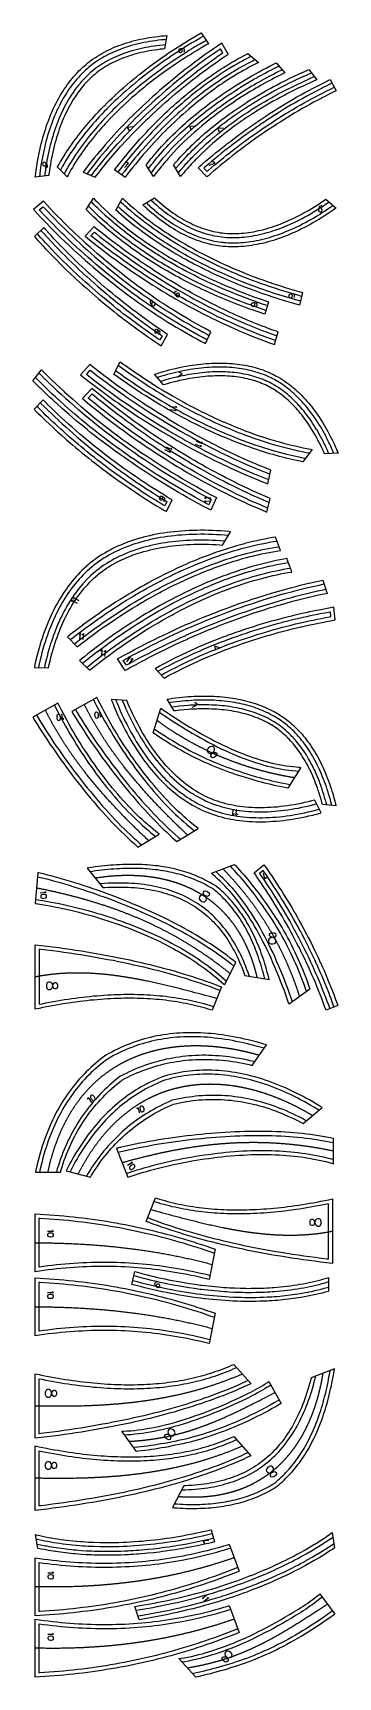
# Model space of a CAD drawing. Extents: x 1 to 96, y -465 to 46.
import ezdxf

# ---------------------------------------------------------------- set-up
doc = ezdxf.new("R2010")
doc.units = 0
doc.layers.add('11', color=216, linetype='CONTINUOUS')

msp = doc.modelspace()

# ---------------------------------------------------------------- linework, layer by layer
at = {"layer": '11'}
for points in [[(8.15, 4.39), (8.2, 4.47), (8.21, 4.49), (8.69, 5.35), (9.18, 6.2), (9.19, 6.22), (9.71, 7.08), (10.24, 7.93), (10.25, 7.95), (10.8, 8.81), (11.36, 9.66), (11.37, 9.67), (11.95, 10.54), (12.55, 11.39), (12.87, 11.85), (13.33, 12.5), (13.81, 13.14), (14.29, 13.78), (14.78, 14.42), (14.8, 14.44), (15.81, 15.71), (16.84, 16.98), (16.87, 17.02), (17.41, 17.66), (17.96, 18.3), (18.51, 18.94), (19.07, 19.57), (19.49, 20.02), (20.26, 20.87), (21.05, 21.71), (21.84, 22.54), (22.65, 23.37), (22.7, 23.42), (23.54, 24.26), (24.38, 25.09), (25.24, 25.91), (26.11, 26.73), (26.16, 26.77), (27.06, 27.6), (27.97, 28.42), (28.88, 29.23), (29.81, 30.04), (29.86, 30.08), (30.82, 30.9), (31.79, 31.7), (32.77, 32.5), (33.75, 33.29), (33.81, 33.33), (34.83, 34.13), (35.86, 34.92), (36.89, 35.7), (37.93, 36.47), (37.99, 36.51), (39.07, 37.3), (40.15, 38.07), (41.24, 38.83), (42.34, 39.58), (42.4, 39.62), (43.54, 40.38), (44.68, 41.13), (45.83, 41.87), (46.98, 42.6), (47.04, 42.64), (48.23, 43.38), (49.43, 44.1), (50.64, 44.82), (51.85, 45.53), (51.91, 45.56), (52.98, 46.17)], [(1.28, 1.31), (1.29, 1.34), (1.42, 2.42), (1.42, 2.44), (1.56, 3.5), (1.72, 4.56), (1.72, 4.58), (1.89, 5.62), (2.06, 6.66), (2.07, 6.68), (2.26, 7.7), (2.46, 8.71), (2.46, 8.73), (2.68, 9.72), (2.9, 10.72), (2.91, 10.73), (3.14, 11.7), (3.39, 12.67), (3.39, 12.69), (3.65, 13.63), (3.92, 14.58), (3.93, 14.59), (4.21, 15.52), (4.51, 16.43), (4.51, 16.45), (4.81, 17.35), (5.13, 18.24), (5.14, 18.25), (5.46, 19.12), (5.8, 19.99), (5.81, 20), (6.15, 20.85), (6.52, 21.69), (6.52, 21.7), (6.89, 22.52), (7.27, 23.33), (7.28, 23.34), (7.67, 24.13), (8.08, 24.91), (8.08, 24.93), (8.49, 25.69), (8.92, 26.44), (8.93, 26.45), (9.36, 27.19), (9.81, 27.91), (9.81, 27.92), (10.27, 28.63), (10.74, 29.32), (10.74, 29.33), (11.22, 30), (11.71, 30.67), (11.71, 30.68), (12.21, 31.32), (12.72, 31.95), (12.72, 31.96), (13.24, 32.57), (13.77, 33.17), (13.78, 33.18), (14.31, 33.76), (14.86, 34.33), (14.87, 34.34), (15.42, 34.89), (15.99, 35.42), (16.07, 35.49), (16.57, 35.94), (17.09, 36.38), (17.62, 36.81), (18.15, 37.23), (18.15, 37.23), (18.7, 37.64), (19.25, 38.04), (19.33, 38.09), (19.98, 38.53), (20.64, 38.96), (20.65, 38.96), (21.33, 39.37), (22.01, 39.77), (22.02, 39.78), (22.73, 40.16), (23.44, 40.53), (23.45, 40.54), (24.18, 40.9), (24.92, 41.24), (24.93, 41.25), (25.69, 41.58), (26.45, 41.9), (26.46, 41.9), (27.25, 42.21), (28.04, 42.5), (28.05, 42.5), (28.86, 42.78), (29.67, 43.05), (29.68, 43.05), (30.51, 43.31), (31.35, 43.54), (31.36, 43.55), (32.22, 43.77), (33.08, 43.98), (33.09, 43.99), (33.97, 44.19), (34.85, 44.37), (34.87, 44.37), (35.77, 44.55), (36.67, 44.7), (36.69, 44.71), (37.61, 44.85), (38.54, 44.98), (38.55, 44.98), (39.5, 45.1), (40.44, 45.21), (40.46, 45.21), (41.42, 45.3), (42.29, 45.37)], [(42.04, 44.09), (41.53, 44.05), (40.58, 43.96), (40.57, 43.96), (39.64, 43.86), (38.71, 43.74), (38.71, 43.74), (37.8, 43.62), (36.89, 43.47), (36.88, 43.47), (35.99, 43.32), (35.11, 43.15), (35.1, 43.15), (34.24, 42.97), (33.38, 42.77), (33.37, 42.77), (32.53, 42.56), (31.69, 42.34), (31.69, 42.34), (30.87, 42.11), (30.05, 41.86), (30.05, 41.86), (29.25, 41.6), (28.46, 41.32), (28.46, 41.32), (27.69, 41.04), (26.93, 40.74), (26.93, 40.74), (26.18, 40.43), (25.44, 40.1), (24.72, 39.77), (24.01, 39.42), (23.32, 39.06), (22.63, 38.68), (21.97, 38.3), (21.31, 37.9), (20.67, 37.49), (20.04, 37.06), (19.97, 37.01), (19.43, 36.63), (18.91, 36.24), (18.4, 35.84), (17.89, 35.42), (17.4, 35), (16.91, 34.56), (16.84, 34.51), (16.29, 33.99), (15.75, 33.46), (15.22, 32.9), (14.7, 32.34), (14.19, 31.76), (13.69, 31.16), (13.19, 30.55), (12.71, 29.92), (12.23, 29.27), (11.77, 28.62), (11.31, 27.94), (10.87, 27.25), (10.87, 27.25), (10.43, 26.54), (10.01, 25.82), (10.01, 25.82), (9.59, 25.08), (9.18, 24.34), (9.18, 24.34), (8.79, 23.57), (8.4, 22.79), (8.4, 22.79), (8.03, 21.99), (7.66, 21.19), (7.66, 21.19), (7.31, 20.36), (6.97, 19.53), (6.96, 19.53), (6.63, 18.68), (6.31, 17.82), (6.31, 17.81), (5.99, 16.94), (5.7, 16.05), (5.69, 16.05), (5.4, 15.14), (5.13, 14.23), (5.12, 14.23), (4.86, 13.3), (4.6, 12.36), (4.6, 12.36), (4.35, 11.4), (4.12, 10.44), (4.12, 10.43), (3.9, 9.45), (3.69, 8.47), (3.68, 8.46), (3.48, 7.46), (3.3, 6.45), (3.3, 6.44), (3.12, 5.42), (2.95, 4.39), (2.95, 4.38), (2.8, 3.33), (2.66, 2.28), (2.66, 2.27), (2.56, 1.47)], [(41.73, 42.46), (41, 42.4), (40.97, 42.4), (40.08, 42.3), (39.18, 42.19), (39.15, 42.19), (38.28, 42.07), (37.4, 41.93), (37.37, 41.93), (36.51, 41.78), (35.66, 41.62), (35.63, 41.62), (34.79, 41.45), (33.96, 41.26), (33.93, 41.25), (33.12, 41.05), (32.3, 40.84), (32.28, 40.84), (31.48, 40.61), (30.69, 40.37), (30.67, 40.37), (29.89, 40.12), (29.12, 39.85), (29.1, 39.84), (28.35, 39.57), (27.61, 39.28), (27.58, 39.27), (26.86, 38.96), (26.14, 38.65), (26.11, 38.64), (25.41, 38.31), (24.72, 37.97), (24.69, 37.95), (24.02, 37.6), (23.35, 37.23), (23.33, 37.22), (22.68, 36.84), (22.03, 36.44), (22.01, 36.43), (21.39, 36.02), (20.77, 35.6), (20.76, 35.59), (20.16, 35.15), (19.56, 34.7), (18.98, 34.22), (18.42, 33.74), (18.4, 33.73), (17.85, 33.23), (17.31, 32.72), (17.3, 32.71), (16.77, 32.18), (16.25, 31.64), (16.23, 31.62), (15.72, 31.06), (15.22, 30.48), (15.21, 30.46), (14.72, 29.87), (14.24, 29.27), (14.22, 29.25), (13.75, 28.62), (13.3, 27.99), (13.28, 27.97), (12.83, 27.32), (12.4, 26.66), (12.38, 26.63), (11.95, 25.95), (11.54, 25.26), (11.53, 25.24), (11.12, 24.53), (10.72, 23.81), (10.71, 23.79), (10.32, 23.05), (9.95, 22.3), (9.94, 22.28), (9.57, 21.52), (9.22, 20.74), (9.21, 20.72), (8.86, 19.93), (8.53, 19.13), (8.52, 19.11), (8.2, 18.29), (7.88, 17.47), (7.88, 17.44), (7.57, 16.6), (7.28, 15.76), (7.27, 15.73), (6.99, 14.86), (6.72, 13.99), (6.71, 13.97), (6.45, 13.08), (6.21, 12.18), (6.2, 12.16), (5.96, 11.25), (5.73, 10.33), (5.73, 10.31), (5.51, 9.37), (5.31, 8.43), (5.3, 8.41), (5.11, 7.45), (4.92, 6.49), (4.92, 6.46), (4.74, 5.48), (4.58, 4.5), (4.58, 4.48), (4.43, 3.48), (4.29, 2.48), (4.22, 1.94), (4.18, 1.67)], [(41.48, 41.19), (41.12, 41.15), (41.1, 41.15), (40.22, 41.06), (39.34, 40.95), (39.32, 40.95), (38.46, 40.83), (37.59, 40.7), (37.58, 40.7), (36.73, 40.55), (35.89, 40.39), (35.88, 40.39), (35.06, 40.22), (34.24, 40.04), (34.22, 40.04), (33.42, 39.84), (32.62, 39.63), (32.61, 39.63), (31.83, 39.41), (31.06, 39.18), (31.04, 39.17), (30.29, 38.93), (29.54, 38.67), (29.52, 38.67), (28.79, 38.4), (28.07, 38.11), (28.05, 38.11), (27.35, 37.82), (26.65, 37.51), (26.63, 37.5), (25.95, 37.18), (25.28, 36.85), (25.27, 36.84), (24.61, 36.5), (23.96, 36.14), (23.95, 36.14), (23.32, 35.77), (22.7, 35.38), (22.69, 35.38), (22.08, 34.98), (21.49, 34.57), (21.49, 34.57), (20.91, 34.15), (20.34, 33.71), (19.78, 33.26), (19.24, 32.8), (19.24, 32.8), (18.7, 32.32), (18.18, 31.82), (18.17, 31.82), (17.66, 31.3), (17.16, 30.78), (17.15, 30.77), (16.65, 30.23), (16.17, 29.67), (16.17, 29.66), (15.69, 29.09), (15.22, 28.5), (15.22, 28.49), (14.76, 27.88), (14.32, 27.27), (14.31, 27.26), (13.87, 26.62), (13.45, 25.97), (13.44, 25.96), (13.02, 25.3), (12.61, 24.62), (12.61, 24.61), (12.21, 23.92), (11.82, 23.21), (11.81, 23.2), (11.44, 22.48), (11.07, 21.75), (11.06, 21.74), (10.7, 20.99), (10.36, 20.23), (10.35, 20.22), (10.01, 19.44), (9.69, 18.66), (9.68, 18.64), (9.36, 17.84), (9.06, 17.03), (9.05, 17.02), (8.75, 16.19), (8.47, 15.36), (8.46, 15.34), (8.18, 14.49), (7.92, 13.63), (7.91, 13.61), (7.66, 12.74), (7.41, 11.86), (7.41, 11.84), (7.17, 10.94), (6.95, 10.03), (6.94, 10.02), (6.73, 9.09), (6.53, 8.17), (6.52, 8.15), (6.33, 7.21), (6.15, 6.26), (6.15, 6.24), (5.98, 5.27), (5.82, 4.3), (5.81, 4.29), (5.66, 3.3), (5.53, 2.31), (5.46, 1.82)], [(53.66, 45.12), (52.53, 44.48), (52.48, 44.45), (51.27, 43.74), (50.08, 43.03), (48.89, 42.31), (47.7, 41.58), (47.65, 41.54), (46.5, 40.82), (45.36, 40.08), (44.23, 39.34), (43.1, 38.58), (43.05, 38.55), (41.95, 37.8), (40.87, 37.04), (39.8, 36.28), (38.72, 35.5), (38.67, 35.47), (37.64, 34.7), (36.61, 33.93), (35.59, 33.14), (34.58, 32.35), (34.53, 32.31), (33.55, 31.53), (32.59, 30.74), (31.63, 29.94), (30.67, 29.13), (30.63, 29.09), (29.71, 28.29), (28.8, 27.49), (27.9, 26.68), (27.01, 25.86), (26.96, 25.81), (26.1, 25.01), (25.26, 24.19), (24.42, 23.37), (23.59, 22.54), (23.54, 22.49), (22.74, 21.68), (21.96, 20.85), (21.18, 20.02), (20.41, 19.18), (20, 18.73), (19.45, 18.11), (18.9, 17.49), (18.37, 16.86), (17.84, 16.22), (17.81, 16.18), (16.78, 14.93), (15.78, 13.66), (15.77, 13.65), (15.28, 13.02), (14.81, 12.4), (14.35, 11.76), (13.89, 11.12), (13.57, 10.67), (12.98, 9.83), (12.41, 8.98), (12.4, 8.97), (11.85, 8.13), (11.3, 7.28), (11.3, 7.27), (10.78, 6.43), (10.27, 5.58), (10.26, 5.57), (9.77, 4.73), (9.3, 3.88), (9.29, 3.87), (9.09, 3.49)], [(54.5, 43.82), (53.81, 43.43), (52.55, 42.7), (51.94, 42.34), (51, 41.79), (50.07, 41.23), (49.15, 40.66), (48.23, 40.08), (47.32, 39.5), (46.28, 38.83), (45.24, 38.15), (44.21, 37.46), (43.19, 36.76), (42.59, 36.35), (41.16, 35.34), (39.74, 34.31), (38.34, 33.27), (36.95, 32.22), (36.69, 32.02), (35.87, 31.38), (35.06, 30.73), (34.25, 30.08), (33.45, 29.42), (32.51, 28.64), (31.86, 28.09), (31.22, 27.53), (30.57, 26.97), (29.94, 26.4), (28.68, 25.26), (27.44, 24.11), (27.41, 24.08), (26.79, 23.49), (26.18, 22.9), (25.58, 22.3), (24.98, 21.7), (24.94, 21.66), (23.8, 20.49), (22.67, 19.3), (22.65, 19.28), (22.1, 18.69), (21.55, 18.09), (21, 17.48), (20.47, 16.87), (20.1, 16.44), (19.42, 15.64), (18.75, 14.83), (18.73, 14.81), (18.08, 14.01), (17.43, 13.19), (17.42, 13.17), (16.79, 12.37), (16.18, 11.56), (16.16, 11.54), (15.57, 10.73), (14.98, 9.91), (14.97, 9.89), (14.4, 9.08), (13.85, 8.27), (13.84, 8.25), (13.3, 7.44), (12.78, 6.62), (12.76, 6.6), (12.26, 5.79), (11.77, 4.98), (11.75, 4.96), (11.28, 4.15), (10.82, 3.33), (10.81, 3.31), (10.37, 2.5), (10.28, 2.34)], [(55.18, 42.77), (54.43, 42.35), (53.18, 41.62), (52.57, 41.26), (51.65, 40.72), (50.72, 40.16), (49.81, 39.6), (48.9, 39.02), (47.99, 38.45), (46.96, 37.78), (45.93, 37.11), (44.91, 36.42), (43.9, 35.73), (43.31, 35.32), (41.89, 34.32), (40.48, 33.31), (39.09, 32.27), (37.71, 31.22), (37.45, 31.03), (36.64, 30.4), (35.84, 29.76), (35.04, 29.11), (34.25, 28.46), (33.32, 27.68), (32.67, 27.14), (32.04, 26.59), (31.4, 26.03), (30.77, 25.47), (29.53, 24.34), (28.3, 23.19), (28.27, 23.17), (27.66, 22.59), (27.05, 22.01), (26.46, 21.42), (25.87, 20.82), (25.83, 20.79), (24.7, 19.62), (23.58, 18.45), (23.56, 18.43), (23.01, 17.84), (22.48, 17.25), (21.94, 16.65), (21.42, 16.05), (21.05, 15.63), (20.38, 14.83), (19.71, 14.03), (19.7, 14.02), (19.05, 13.22), (18.41, 12.42), (18.4, 12.41), (17.78, 11.61), (17.18, 10.8), (17.17, 10.79), (16.58, 9.99), (16, 9.19), (15.99, 9.17), (15.43, 8.38), (14.89, 7.57), (14.88, 7.56), (14.35, 6.76), (13.83, 5.95), (13.82, 5.94), (13.33, 5.14), (12.84, 4.34), (12.83, 4.32), (12.37, 3.52), (11.91, 2.72), (11.9, 2.71), (11.47, 1.91), (11.21, 1.43)], [(19.96, 1.31), (20.34, 1.81), (20.93, 2.58), (21.54, 3.34), (22.14, 4.1), (22.76, 4.86), (24, 6.35), (25.25, 7.84), (25.26, 7.85), (25.9, 8.6), (26.55, 9.34), (27.2, 10.07), (27.86, 10.8), (28.32, 11.31), (29.21, 12.28), (30.11, 13.25), (31.02, 14.21), (31.93, 15.16), (31.95, 15.18), (32.89, 16.13), (33.83, 17.08), (34.78, 18.02), (35.73, 18.95), (35.75, 18.97), (36.72, 19.9), (37.7, 20.83), (38.69, 21.75), (39.69, 22.66), (39.71, 22.68), (40.72, 23.59), (41.74, 24.49), (42.76, 25.39), (43.79, 26.28), (43.81, 26.29), (44.86, 27.18), (45.92, 28.06), (46.98, 28.94), (48.05, 29.8), (48.06, 29.81), (49.15, 30.68), (50.24, 31.53), (51.34, 32.38), (52.44, 33.22), (52.58, 33.33), (53.64, 34.12), (54.7, 34.9), (55.77, 35.67), (56.84, 36.44), (57.91, 37.2), (59, 37.96), (60.1, 38.7), (61.34, 39.54), (59.37, 42.96), (58.06, 42.08), (56.77, 41.2), (55.48, 40.31), (54.86, 39.87), (53.91, 39.2), (52.96, 38.52), (52.02, 37.83), (51.09, 37.13), (50.46, 36.66), (49.26, 35.75), (48.07, 34.84), (46.88, 33.91), (45.71, 32.98), (45.66, 32.94), (44.52, 32.02), (43.38, 31.08), (42.25, 30.14), (41.12, 29.18), (41.08, 29.15), (39.98, 28.2), (38.9, 27.25), (37.82, 26.29), (36.75, 25.32), (36.71, 25.28), (35.66, 24.32), (34.63, 23.35), (33.6, 22.37), (32.58, 21.39), (32.54, 21.35), (31.55, 20.38), (30.57, 19.39), (29.59, 18.4), (28.62, 17.41), (28.58, 17.37), (27.64, 16.38), (26.71, 15.39), (25.79, 14.39), (24.87, 13.38), (24.84, 13.34), (23.95, 12.34), (23.07, 11.34), (22.2, 10.33), (21.33, 9.32), (21.3, 9.27), (20.46, 8.27), (19.63, 7.26), (18.81, 6.25), (18, 5.23), (17.97, 5.18), (17.18, 4.18), (16.19, 2.88)], [(18.77, 1.81), (19.35, 2.58), (19.95, 3.35), (20.56, 4.12), (21.17, 4.89), (21.79, 5.65), (23.04, 7.15), (24.3, 8.64), (24.31, 8.67), (24.96, 9.42), (25.61, 10.17), (26.27, 10.91), (26.93, 11.64), (27.39, 12.15), (28.29, 13.13), (29.2, 14.1), (30.11, 15.07), (31.03, 16.03), (31.06, 16.05), (32, 17.01), (32.94, 17.96), (33.9, 18.91), (34.86, 19.85), (34.88, 19.87), (35.86, 20.81), (36.85, 21.74), (37.84, 22.67), (38.84, 23.58), (38.87, 23.6), (39.88, 24.52), (40.91, 25.43), (41.94, 26.33), (42.98, 27.23), (43, 27.25), (44.06, 28.14), (45.12, 29.03), (46.19, 29.9), (47.26, 30.77), (47.28, 30.79), (48.37, 31.66), (49.47, 32.52), (50.58, 33.37), (51.68, 34.22), (51.83, 34.33), (52.89, 35.12), (53.96, 35.91), (55.04, 36.69), (56.12, 37.46), (57.19, 38.22), (58.29, 38.99), (59.4, 39.74), (59.68, 39.92), (58.95, 41.18), (58.76, 41.05), (57.48, 40.17), (56.2, 39.28), (55.58, 38.85), (54.63, 38.18), (53.69, 37.5), (52.76, 36.82), (51.84, 36.13), (51.21, 35.66), (50.01, 34.76), (48.83, 33.85), (47.66, 32.93), (46.49, 32), (46.45, 31.97), (45.31, 31.05), (44.17, 30.12), (43.05, 29.18), (41.93, 28.23), (41.89, 28.2), (40.81, 27.26), (39.73, 26.31), (38.65, 25.36), (37.59, 24.39), (37.55, 24.36), (36.51, 23.4), (35.48, 22.44), (34.46, 21.47), (33.45, 20.49), (33.41, 20.46), (32.43, 19.49), (31.45, 18.51), (30.48, 17.53), (29.52, 16.54), (29.49, 16.5), (28.55, 15.52), (27.63, 14.54), (26.71, 13.54), (25.8, 12.54), (25.77, 12.5), (24.88, 11.52), (24.01, 10.52), (23.15, 9.52), (22.29, 8.51), (22.25, 8.47), (21.42, 7.48), (20.6, 6.47), (19.79, 5.47), (18.98, 4.45), (18.95, 4.41), (18.17, 3.41), (17.4, 2.41), (17.39, 2.39)], [(47.55, 40.3), (47.72, 40.41), (47.78, 40.68), (47.76, 40.85), (47.64, 41.11), (47.36, 41.25), (46.91, 41.29), (46.46, 41.25), (46.12, 41.12), (45.96, 40.93), (45.9, 40.66), (45.91, 40.57), (46.02, 40.32), (46.22, 40.16), (46.49, 40.11), (46.58, 40.11), (46.84, 40.23), (47, 40.42), (47.06, 40.69), (47.05, 40.78), (46.93, 41.03), (46.74, 41.19), (46.46, 41.25)], [(25.97, 3.55), (26.35, 4.05), (27.17, 5.1), (27.6, 5.65), (28.21, 6.42), (28.83, 7.18), (29.45, 7.94), (30.08, 8.7), (30.1, 8.73), (31.35, 10.19), (32.6, 11.65), (33.23, 12.37), (33.87, 13.09), (34.52, 13.8), (35.17, 14.5), (36.03, 15.42), (36.66, 16.1), (37.3, 16.77), (37.95, 17.43), (38.6, 18.09), (38.63, 18.12), (39.92, 19.4), (41.22, 20.66), (41.23, 20.68), (41.88, 21.3), (42.53, 21.91), (43.19, 22.52), (43.85, 23.12), (44.31, 23.53), (45.18, 24.31), (46.06, 25.08), (46.95, 25.85), (47.85, 26.6), (48.27, 26.95), (48.93, 27.5), (49.6, 28.05), (50.28, 28.58), (50.95, 29.11), (51.84, 29.8), (52.5, 30.3), (53.16, 30.8), (53.83, 31.29), (54.5, 31.77), (54.54, 31.8), (55.85, 32.73), (57.18, 33.64), (57.2, 33.65), (57.86, 34.1), (58.52, 34.54), (59.18, 34.97), (59.85, 35.39), (59.89, 35.41), (61.2, 36.22), (62.52, 37.02), (62.54, 37.03), (63.2, 37.41), (63.86, 37.79), (64.52, 38.16), (65.18, 38.52), (65.65, 38.77), (66.52, 39.24), (67.41, 39.7), (67.53, 39.75)], [(25.97, 3.55), (26.35, 4.05), (27.17, 5.1), (27.6, 5.65), (28.21, 6.42), (28.83, 7.18), (29.45, 7.94), (30.08, 8.7), (30.1, 8.73), (31.35, 10.19), (32.6, 11.65), (33.23, 12.37), (33.87, 13.09), (34.52, 13.8), (35.17, 14.5), (36.03, 15.42), (36.66, 16.1), (37.3, 16.77), (37.95, 17.43), (38.6, 18.09), (38.63, 18.12), (39.92, 19.4), (41.22, 20.66), (41.23, 20.68), (41.88, 21.3), (42.53, 21.91), (43.19, 22.52), (43.85, 23.12), (44.31, 23.53), (45.18, 24.31), (46.06, 25.08), (46.95, 25.85), (47.85, 26.6), (48.27, 26.95), (48.93, 27.5), (49.6, 28.05), (50.28, 28.58), (50.95, 29.11), (51.84, 29.8), (52.5, 30.3), (53.16, 30.8), (53.83, 31.29), (54.5, 31.77), (54.54, 31.8), (55.85, 32.73), (57.18, 33.64), (57.2, 33.65), (57.86, 34.1), (58.52, 34.54), (59.18, 34.97), (59.85, 35.39), (59.89, 35.41), (61.2, 36.22), (62.52, 37.02), (62.54, 37.03), (63.2, 37.41), (63.86, 37.79), (64.52, 38.16), (65.18, 38.52), (65.65, 38.77), (66.52, 39.24), (67.4, 39.69), (67.41, 39.7), (67.53, 39.75)], [(68.54, 38.86), (67.98, 38.58), (67.97, 38.58), (67.1, 38.13), (66.24, 37.67), (65.78, 37.42), (65.12, 37.07), (64.47, 36.7), (63.82, 36.33), (63.18, 35.95), (63.17, 35.94), (61.85, 35.16), (60.55, 34.35), (60.52, 34.33), (59.86, 33.91), (59.2, 33.49), (58.55, 33.06), (57.9, 32.62), (57.89, 32.61), (56.57, 31.7), (55.26, 30.78), (55.23, 30.76), (54.57, 30.28), (53.91, 29.8), (53.26, 29.31), (52.61, 28.81), (51.72, 28.13), (51.05, 27.6), (50.38, 27.07), (49.73, 26.54), (49.07, 25.99), (48.65, 25.64), (47.76, 24.89), (46.88, 24.14), (46.01, 23.38), (45.14, 22.6), (44.69, 22.19), (44.03, 21.6), (43.38, 21), (42.74, 20.39), (42.1, 19.78), (42.09, 19.77), (40.79, 18.51), (39.51, 17.24), (39.49, 17.21), (38.84, 16.56), (38.2, 15.9), (37.57, 15.24), (36.94, 14.57), (36.08, 13.65), (35.44, 12.95), (34.8, 12.25), (34.17, 11.54), (33.54, 10.83), (32.3, 9.38), (31.06, 7.92), (31.04, 7.89), (30.41, 7.15), (29.8, 6.4), (29.19, 5.64), (28.58, 4.88), (28.16, 4.33), (27.34, 3.29), (26.99, 2.82)], [(69.74, 37.81), (69.42, 37.64), (68.97, 37.42), (68.14, 37), (67.32, 36.57), (66.5, 36.13), (65.68, 35.68), (65.63, 35.65), (64.79, 35.18), (63.96, 34.7), (63.14, 34.21), (62.32, 33.71), (62.27, 33.68), (61.43, 33.16), (60.6, 32.63), (59.77, 32.09), (58.95, 31.55), (58.74, 31.41), (57.99, 30.89), (57.23, 30.37), (56.48, 29.84), (55.74, 29.3), (54.27, 28.22), (52.81, 27.11), (52.66, 26.99), (51.86, 26.37), (51.07, 25.73), (50.28, 25.09), (49.51, 24.45), (49.18, 24.17), (48.25, 23.38), (47.32, 22.57), (46.4, 21.76), (45.49, 20.94), (45.46, 20.92), (44.55, 20.08), (43.65, 19.23), (42.75, 18.38), (41.86, 17.51), (41.83, 17.49), (40.94, 16.6), (40.06, 15.71), (39.18, 14.81), (38.31, 13.9), (38.29, 13.88), (37.42, 12.95), (36.56, 12.02), (35.7, 11.07), (34.86, 10.12), (34.83, 10.1), (33.99, 9.13), (33.15, 8.15), (32.32, 7.17), (31.5, 6.18), (31.47, 6.15), (30.65, 5.14), (29.84, 4.13), (29.03, 3.1), (28.24, 2.07), (28.22, 2.05), (28.17, 1.98)], [(70.76, 36.91), (70.58, 36.82), (69.97, 36.52), (69.54, 36.3), (68.72, 35.89), (67.9, 35.46), (67.09, 35.03), (66.29, 34.58), (66.24, 34.56), (65.41, 34.09), (64.6, 33.62), (63.78, 33.13), (62.97, 32.64), (62.92, 32.61), (62.1, 32.1), (61.27, 31.58), (60.46, 31.05), (59.65, 30.51), (59.44, 30.37), (58.69, 29.86), (57.95, 29.35), (57.21, 28.82), (56.47, 28.29), (55.02, 27.22), (53.57, 26.12), (53.42, 26), (52.64, 25.38), (51.85, 24.76), (51.08, 24.13), (50.31, 23.49), (49.98, 23.21), (49.06, 22.43), (48.14, 21.63), (47.23, 20.83), (46.33, 20.02), (46.31, 20), (45.4, 19.17), (44.5, 18.33), (43.61, 17.48), (42.73, 16.62), (42.71, 16.6), (41.83, 15.72), (40.95, 14.84), (40.08, 13.94), (39.22, 13.04), (39.2, 13.02), (38.33, 12.1), (37.48, 11.17), (36.63, 10.24), (35.79, 9.29), (35.77, 9.27), (34.93, 8.31), (34.1, 7.34), (33.28, 6.37), (32.46, 5.38), (32.44, 5.36), (31.63, 4.36), (30.82, 3.35), (30.02, 2.33), (29.23, 1.31), (29.21, 1.29), (29.19, 1.26)], [(35.77, 4.99), (36.5, 5.95), (36.53, 5.99), (36.97, 6.55), (37.42, 7.11), (37.87, 7.66), (38.33, 8.21), (38.67, 8.61), (39.31, 9.35), (39.95, 10.08), (40.61, 10.81), (41.27, 11.52), (41.31, 11.57), (42, 12.3), (42.7, 13.03), (43.41, 13.74), (44.13, 14.45), (44.17, 14.5), (44.91, 15.22), (45.67, 15.94), (46.42, 16.64), (47.19, 17.34), (47.24, 17.39), (48.03, 18.1), (48.84, 18.8), (49.65, 19.5), (50.47, 20.19), (50.51, 20.23), (51.36, 20.93), (52.22, 21.62), (53.08, 22.3), (53.95, 22.97), (53.99, 23.01), (54.89, 23.7), (55.8, 24.37), (56.71, 25.04), (57.63, 25.7), (57.67, 25.73), (58.62, 26.4), (59.58, 27.06), (60.54, 27.71), (61.5, 28.35), (61.55, 28.38), (62.55, 29.03), (63.55, 29.67), (64.56, 30.3), (65.57, 30.93), (65.62, 30.96), (66.67, 31.58), (67.72, 32.2), (68.77, 32.81), (69.83, 33.41), (69.88, 33.44), (70.97, 34.05), (72.07, 34.64), (73.17, 35.23), (74.28, 35.81), (74.33, 35.83), (75.46, 36.41), (76.29, 36.83)], [(36.5, 3.88), (36.66, 4.1), (37.49, 5.19), (37.52, 5.22), (37.95, 5.78), (38.39, 6.32), (38.83, 6.86), (39.29, 7.4), (39.62, 7.79), (40.25, 8.53), (40.89, 9.25), (41.53, 9.96), (42.19, 10.67), (42.22, 10.71), (42.91, 11.44), (43.6, 12.15), (44.3, 12.86), (45, 13.56), (45.04, 13.6), (45.78, 14.32), (46.52, 15.03), (47.27, 15.73), (48.03, 16.42), (48.07, 16.46), (48.86, 17.16), (49.66, 17.86), (50.46, 18.55), (51.27, 19.23), (51.31, 19.26), (52.15, 19.96), (53, 20.64), (53.85, 21.32), (54.71, 21.99), (54.75, 22.02), (55.64, 22.7), (56.54, 23.37), (57.44, 24.03), (58.35, 24.68), (58.4, 24.71), (59.34, 25.38), (60.28, 26.03), (61.23, 26.67), (62.19, 27.31), (62.24, 27.34), (63.23, 27.98), (64.22, 28.62), (65.22, 29.24), (66.22, 29.86), (66.27, 29.89), (67.31, 30.51), (68.35, 31.12), (69.39, 31.73), (70.45, 32.32), (70.49, 32.35), (71.57, 32.95), (72.66, 33.54), (73.75, 34.12), (74.85, 34.7), (74.9, 34.72), (76.03, 35.3), (77.14, 35.85)], [(37.37, 2.57), (37.42, 2.63), (37.43, 2.64), (37.95, 3.35), (38.49, 4.05), (38.5, 4.07), (39.05, 4.77), (39.61, 5.47), (39.92, 5.84), (40.35, 6.37), (40.8, 6.9), (41.25, 7.43), (41.71, 7.95), (41.73, 7.97), (42.66, 9), (43.6, 10.02), (43.63, 10.06), (44.63, 11.1), (45.64, 12.12), (45.66, 12.14), (46.7, 13.16), (47.75, 14.16), (47.79, 14.19), (48.89, 15.21), (50.01, 16.21), (50.04, 16.24), (51.17, 17.22), (52.32, 18.19), (53.48, 19.15), (54.66, 20.08), (55.21, 20.52), (56.08, 21.19), (56.96, 21.86), (57.85, 22.51), (58.74, 23.16), (58.94, 23.3), (59.94, 24.01), (60.95, 24.71), (61.96, 25.4), (62.98, 26.08), (63.01, 26.1), (64.04, 26.77), (65.09, 27.44), (66.14, 28.1), (67.2, 28.75), (67.74, 29.08), (68.56, 29.57), (69.38, 30.05), (70.21, 30.53), (71.04, 30.99), (72.7, 31.91), (74.37, 32.81), (74.39, 32.82), (75.24, 33.27), (76.1, 33.72), (76.96, 34.15), (77.82, 34.58), (78.12, 34.72)], [(78.96, 33.75), (78.37, 33.46), (77.52, 33.03), (76.67, 32.6), (75.82, 32.16), (74.98, 31.72), (74.96, 31.71), (73.3, 30.81), (71.65, 29.9), (70.83, 29.44), (70.01, 28.97), (69.2, 28.49), (68.39, 28.01), (67.85, 27.68), (66.8, 27.04), (65.76, 26.38), (64.72, 25.72), (63.69, 25.05), (63.67, 25.03), (62.66, 24.36), (61.65, 23.68), (60.66, 22.99), (59.67, 22.29), (59.47, 22.14), (58.59, 21.5), (57.71, 20.85), (56.84, 20.2), (55.98, 19.53), (55.43, 19.1), (54.27, 18.18), (53.12, 17.23), (51.99, 16.27), (50.86, 15.3), (50.84, 15.27), (49.73, 14.29), (48.64, 13.28), (48.61, 13.25), (47.57, 12.26), (46.54, 11.25), (46.52, 11.24), (45.52, 10.23), (44.54, 9.2), (44.52, 9.17), (43.58, 8.16), (42.66, 7.13), (42.64, 7.12), (42.2, 6.61), (41.75, 6.09), (41.32, 5.57), (40.88, 5.05), (40.59, 4.68), (40.03, 3.99), (39.49, 3.3), (39.48, 3.29), (38.95, 2.6), (38.43, 1.9), (38.42, 1.89), (38.11, 1.45)], [(44.35, 5.11), (45.14, 6.03), (45.17, 6.07), (45.64, 6.61), (46.11, 7.14), (46.6, 7.67), (47.08, 8.19), (47.44, 8.57), (48.12, 9.28), (48.8, 9.98), (49.49, 10.67), (50.19, 11.35), (50.24, 11.39), (50.97, 12.09), (51.7, 12.77), (52.45, 13.45), (53.2, 14.12), (53.24, 14.17), (54.02, 14.85), (54.81, 15.52), (55.61, 16.19), (56.41, 16.85), (56.46, 16.89), (57.29, 17.56), (58.13, 18.22), (58.98, 18.87), (59.83, 19.52), (59.88, 19.55), (60.76, 20.21), (61.65, 20.85), (62.55, 21.49), (63.45, 22.12), (63.5, 22.15), (64.43, 22.79), (65.37, 23.42), (66.32, 24.04), (67.27, 24.65), (67.32, 24.68), (68.3, 25.3), (69.29, 25.9), (70.28, 26.5), (71.28, 27.09), (71.33, 27.12), (72.36, 27.72), (73.39, 28.31), (74.43, 28.88), (75.48, 29.45), (75.53, 29.48), (76.6, 30.05), (77.68, 30.61), (78.77, 31.17), (79.86, 31.71), (79.91, 31.74), (81.03, 32.28), (82.16, 32.82), (83.29, 33.35), (84.42, 33.87), (84.48, 33.89), (85.64, 34.41), (86.49, 34.78)], [(45.03, 3.96), (45.2, 4.17), (46.09, 5.22), (46.12, 5.25), (46.58, 5.78), (47.04, 6.3), (47.51, 6.82), (48, 7.34), (48.35, 7.71), (49.02, 8.41), (49.69, 9.1), (50.37, 9.78), (51.06, 10.45), (51.1, 10.49), (51.82, 11.18), (52.55, 11.86), (53.28, 12.53), (54.03, 13.19), (54.07, 13.23), (54.84, 13.9), (55.62, 14.57), (56.41, 15.23), (57.2, 15.88), (57.24, 15.92), (58.07, 16.58), (58.9, 17.23), (59.74, 17.88), (60.58, 18.52), (60.62, 18.55), (61.5, 19.2), (62.38, 19.84), (63.27, 20.47), (64.16, 21.09), (64.21, 21.12), (65.13, 21.75), (66.06, 22.38), (67, 22.99), (67.94, 23.59), (67.99, 23.62), (68.96, 24.23), (69.94, 24.84), (70.92, 25.43), (71.91, 26.02), (71.96, 26.04), (72.98, 26.63), (74, 27.22), (75.03, 27.79), (76.07, 28.35), (76.12, 28.38), (77.19, 28.94), (78.26, 29.5), (79.33, 30.05), (80.42, 30.59), (80.46, 30.62), (81.58, 31.16), (82.69, 31.69), (83.81, 32.22), (84.94, 32.73), (84.99, 32.75), (86.15, 33.27), (87.29, 33.77)], [(45.83, 2.61), (45.88, 2.67), (45.89, 2.68), (46.45, 3.36), (47.02, 4.03), (47.04, 4.05), (47.63, 4.72), (48.22, 5.39), (48.54, 5.74), (49.01, 6.25), (49.48, 6.76), (49.96, 7.26), (50.44, 7.75), (50.46, 7.77), (51.45, 8.75), (52.44, 9.72), (52.48, 9.76), (53.52, 10.75), (54.59, 11.72), (54.61, 11.74), (55.7, 12.69), (56.8, 13.64), (56.84, 13.67), (57.99, 14.63), (59.17, 15.57), (59.2, 15.6), (60.38, 16.52), (61.57, 17.43), (62.78, 18.32), (64.01, 19.19), (64.59, 19.6), (65.49, 20.23), (66.41, 20.84), (67.33, 21.45), (68.25, 22.05), (68.46, 22.19), (69.49, 22.84), (70.53, 23.49), (71.58, 24.12), (72.63, 24.74), (72.66, 24.76), (73.73, 25.38), (74.81, 26), (75.9, 26.6), (76.98, 27.19), (77.55, 27.49), (78.39, 27.94), (79.24, 28.38), (80.09, 28.81), (80.94, 29.23), (82.65, 30.06), (84.36, 30.87), (84.38, 30.88), (85.26, 31.29), (86.14, 31.69), (87.02, 32.08), (87.9, 32.46), (88.2, 32.59)], [(89, 31.57), (88.39, 31.31), (87.52, 30.93), (86.65, 30.55), (85.78, 30.15), (84.91, 29.75), (84.89, 29.74), (83.19, 28.93), (81.49, 28.11), (80.65, 27.69), (79.81, 27.27), (78.97, 26.83), (78.14, 26.39), (77.58, 26.09), (76.5, 25.5), (75.42, 24.91), (74.36, 24.3), (73.29, 23.68), (73.27, 23.67), (72.22, 23.05), (71.19, 22.42), (70.16, 21.78), (69.13, 21.13), (68.93, 21), (68.01, 20.41), (67.1, 19.81), (66.2, 19.19), (65.3, 18.57), (64.73, 18.17), (63.52, 17.31), (62.33, 16.43), (61.14, 15.53), (59.97, 14.62), (59.94, 14.59), (58.79, 13.67), (57.65, 12.72), (57.62, 12.69), (56.52, 11.75), (55.44, 10.8), (55.43, 10.78), (54.37, 9.83), (53.34, 8.86), (53.31, 8.83), (52.32, 7.86), (51.35, 6.89), (51.33, 6.87), (50.86, 6.39), (50.39, 5.9), (49.93, 5.4), (49.47, 4.9), (49.15, 4.55), (48.56, 3.89), (47.98, 3.23), (47.97, 3.22), (47.41, 2.56), (46.86, 1.89), (46.85, 1.88), (46.51, 1.46)], [(94.96, 28.13), (93.82, 27.58), (92.64, 27), (91.47, 26.41), (90.31, 25.82), (90.29, 25.8), (89.11, 25.19), (87.95, 24.57), (86.79, 23.94), (85.63, 23.29), (85.61, 23.28), (84.44, 22.62), (83.29, 21.96), (82.13, 21.28), (80.99, 20.6), (80.96, 20.58), (79.81, 19.88), (78.66, 19.17), (77.52, 18.45), (76.38, 17.73), (76.36, 17.71), (75.22, 16.97), (74.08, 16.22), (72.95, 15.46), (71.83, 14.69), (71.81, 14.67), (70.68, 13.89), (69.56, 13.09), (68.44, 12.29), (67.33, 11.48), (67.31, 11.47), (66.2, 10.64), (65.09, 9.81), (63.99, 8.96), (62.89, 8.11), (62.61, 7.89), (61.65, 7.13), (60.69, 6.36), (59.73, 5.58), (58.78, 4.8), (57.84, 4.01), (56.89, 3.22), (55.96, 2.41), (55.29, 1.83), (54.76, 1.36), (51.96, 4.16), (52.56, 4.68), (53.29, 5.32), (54.33, 6.22), (55.38, 7.1), (56.42, 7.96), (57.46, 8.82), (58.52, 9.68), (59.58, 10.53), (60.65, 11.37), (60.96, 11.61), (62.15, 12.52), (63.34, 13.43), (64.54, 14.33), (65.75, 15.21), (65.79, 15.25), (66.99, 16.11), (68.19, 16.96), (69.39, 17.8), (70.6, 18.63), (70.65, 18.66), (71.85, 19.47), (73.05, 20.27), (74.26, 21.05), (75.47, 21.83), (75.52, 21.86), (76.72, 22.61), (77.92, 23.36), (79.13, 24.09), (80.34, 24.81), (80.39, 24.84), (81.59, 25.54), (82.79, 26.23), (84, 26.91), (85.21, 27.58), (85.26, 27.6), (86.46, 28.25), (87.66, 28.89), (88.86, 29.51), (90.07, 30.13), (90.12, 30.15), (91.31, 30.75), (92.51, 31.33), (93.13, 31.63)], [(93.71, 30.52), (93.05, 30.21), (91.87, 29.63), (90.68, 29.04), (90.64, 29.01), (89.43, 28.4), (88.24, 27.78), (87.05, 27.15), (85.86, 26.5), (85.82, 26.48), (84.61, 25.81), (83.41, 25.14), (82.22, 24.46), (81.03, 23.76), (80.98, 23.74), (79.77, 23.02), (78.57, 22.29), (77.38, 21.55), (76.19, 20.8), (76.14, 20.78), (74.93, 20), (73.73, 19.22), (72.54, 18.43), (71.35, 17.63), (71.31, 17.6), (70.1, 16.77), (68.9, 15.94), (67.71, 15.09), (66.53, 14.23), (66.49, 14.2), (65.28, 13.32), (64.09, 12.43), (62.91, 11.53), (61.73, 10.62), (61.42, 10.38), (60.36, 9.55), (59.3, 8.71), (58.26, 7.86), (57.21, 7), (56.18, 6.14), (55.14, 5.27), (54.11, 4.38), (53.79, 4.1), (54.82, 3.07), (55.14, 3.35), (56.08, 4.17), (57.04, 4.97), (57.98, 5.76), (58.94, 6.55), (59.9, 7.33), (60.87, 8.11), (61.84, 8.88), (62.12, 9.1), (63.22, 9.95), (64.33, 10.8), (65.45, 11.64), (66.57, 12.47), (66.59, 12.49), (67.71, 13.3), (68.83, 14.11), (69.96, 14.91), (71.1, 15.7), (71.12, 15.72), (72.25, 16.49), (73.39, 17.26), (74.53, 18.01), (75.68, 18.76), (75.71, 18.78), (76.85, 19.51), (78, 20.23), (79.16, 20.95), (80.32, 21.65), (80.34, 21.67), (81.5, 22.36), (82.66, 23.04), (83.82, 23.71), (84.99, 24.37), (85.02, 24.39), (86.18, 25.03), (87.36, 25.67), (88.53, 26.3), (89.71, 26.91), (89.74, 26.93), (90.91, 27.53), (92.09, 28.12), (93.27, 28.7), (94.38, 29.24)], [(31.75, 16.93), (29.94, 16.78), (30.48, 15.85)], [(51.14, 17.16), (49.33, 17.01), (49.87, 16.07)], [(59.89, 16.5), (58.08, 16.44), (58.57, 15.48)], [(4.4, 4.24), (4.58, 4.16), (4.84, 4.25), (4.98, 4.36), (5.13, 4.6), (5.09, 4.92), (4.88, 5.32), (4.6, 5.66), (4.31, 5.88), (4.06, 5.91), (3.8, 5.82), (3.73, 5.76), (3.59, 5.53), (3.56, 5.28), (3.66, 5.02), (3.72, 4.95), (3.95, 4.79), (4.2, 4.77), (4.46, 4.86), (4.53, 4.92), (4.68, 5.15), (4.7, 5.4), (4.6, 5.66)], [(29.1, 4.34), (30.34, 5.66), (29.31, 5.99)], [(55.46, 5.01), (57.17, 5.62), (56.41, 6.38)], [(55.98, -46.78), (55.46, -46.51), (54.18, -45.83), (52.9, -45.14), (52.25, -44.78), (51.29, -44.25), (50.34, -43.71), (49.38, -43.16), (48.44, -42.61), (48.43, -42.6), (46.53, -41.46), (44.65, -40.31), (44.62, -40.3), (43.68, -39.71), (42.73, -39.11), (41.79, -38.5), (40.86, -37.88), (40.22, -37.46), (38.97, -36.62), (37.73, -35.77), (36.49, -34.91), (35.26, -34.05), (34.32, -33.37), (33.23, -32.59), (32.15, -31.79), (31.07, -30.99), (30.01, -30.17), (29.72, -29.95), (27.89, -28.51), (26.07, -27.07), (25.16, -26.33), (24.26, -25.6), (23.36, -24.85), (22.48, -24.1), (21.87, -23.58), (20.68, -22.56), (19.51, -21.53), (18.34, -20.49), (17.17, -19.45), (17.15, -19.43), (15.99, -18.36), (14.83, -17.29), (13.68, -16.2), (12.54, -15.11), (12.4, -14.97), (11.32, -13.92), (10.25, -12.87), (9.19, -11.8), (8.14, -10.73), (7.09, -9.66), (6.04, -8.57), (5.01, -7.47), (3.85, -6.21), (0.71, -8.76), (1.93, -10.07), (3.15, -11.37), (4.38, -12.65), (4.98, -13.28), (5.9, -14.22), (6.83, -15.17), (7.77, -16.1), (8.72, -17.02), (9.36, -17.65), (10.59, -18.83), (11.83, -20.01), (13.08, -21.17), (14.33, -22.32), (14.38, -22.37), (15.62, -23.49), (16.88, -24.6), (18.13, -25.7), (19.4, -26.79), (19.45, -26.83), (20.7, -27.89), (21.97, -28.94), (23.23, -29.97), (24.51, -31), (24.56, -31.04), (25.82, -32.04), (27.09, -33.02), (28.37, -33.99), (29.65, -34.96), (29.7, -35), (30.97, -35.93), (32.24, -36.85), (33.52, -37.77), (34.81, -38.67), (34.86, -38.71), (36.13, -39.58), (37.4, -40.44), (38.68, -41.29), (39.97, -42.13), (40.03, -42.17), (41.3, -42.98), (42.57, -43.78), (43.85, -44.57), (45.14, -45.35), (45.19, -45.38), (46.46, -46.13), (47.73, -46.87), (49.01, -47.6), (50.29, -48.32), (50.35, -48.35), (51.61, -49.04), (52.88, -49.72), (54.33, -50.48)], [(54.84, -49.34), (54.72, -49.28), (53.46, -48.62), (52.21, -47.94), (50.95, -47.26), (50.9, -47.23), (49.62, -46.51), (48.36, -45.79), (47.09, -45.05), (45.84, -44.31), (45.78, -44.28), (44.5, -43.5), (43.23, -42.72), (41.97, -41.92), (40.7, -41.12), (40.65, -41.08), (39.37, -40.25), (38.1, -39.4), (36.83, -38.55), (35.57, -37.68), (35.52, -37.64), (34.24, -36.75), (32.97, -35.84), (31.7, -34.92), (30.45, -33.99), (30.4, -33.96), (29.12, -33), (27.85, -32.03), (26.59, -31.05), (25.34, -30.06), (25.29, -30.02), (24.02, -29), (22.76, -27.97), (21.51, -26.93), (20.26, -25.88), (20.22, -25.84), (18.95, -24.75), (17.7, -23.66), (16.46, -22.56), (15.22, -21.44), (15.18, -21.4), (13.93, -20.25), (12.69, -19.1), (11.45, -17.93), (10.23, -16.75), (9.59, -16.13), (8.65, -15.21), (7.72, -14.28), (6.8, -13.35), (5.88, -12.41), (5.28, -11.79), (4.05, -10.51), (2.84, -9.22), (2.53, -8.89), (3.73, -7.92), (4.1, -8.32), (5.14, -9.43), (6.19, -10.53), (7.24, -11.6), (8.3, -12.68), (9.37, -13.75), (10.45, -14.82), (11.53, -15.87), (11.68, -16.01), (12.82, -17.11), (13.98, -18.2), (15.14, -19.28), (16.31, -20.35), (16.33, -20.37), (17.5, -21.42), (18.68, -22.47), (19.86, -23.5), (21.06, -24.53), (21.67, -25.05), (22.56, -25.81), (23.46, -26.56), (24.37, -27.3), (25.28, -28.04), (27.12, -29.5), (28.96, -30.94), (29.24, -31.16), (30.32, -31.98), (31.4, -32.8), (32.49, -33.6), (33.59, -34.39), (34.54, -35.07), (35.77, -35.94), (37.02, -36.8), (38.27, -37.66), (39.52, -38.5), (40.17, -38.93), (41.11, -39.55), (42.06, -40.16), (43.01, -40.76), (43.97, -41.36), (43.99, -41.38), (45.88, -42.53), (47.79, -43.67), (47.8, -43.68), (48.76, -44.24), (49.72, -44.8), (50.68, -45.34), (51.65, -45.88), (52.31, -46.24), (53.59, -46.93), (54.88, -47.62), (55.47, -47.92)], [(72.73, -41.34), (71, -40.76), (68.86, -40.02), (67.79, -39.64), (66.73, -39.25), (65.67, -38.85), (64.62, -38.45), (63.23, -37.91), (62.22, -37.51), (61.2, -37.1), (60.19, -36.68), (59.19, -36.25), (59.14, -36.23), (57.18, -35.38), (55.23, -34.51), (55.21, -34.5), (54.25, -34.06), (53.29, -33.62), (52.34, -33.16), (51.39, -32.7), (51.35, -32.68), (49.51, -31.76), (47.68, -30.82), (47.65, -30.81), (46.75, -30.34), (45.86, -29.86), (44.97, -29.38), (44.08, -28.88), (44.03, -28.86), (42.32, -27.88), (40.61, -26.88), (40.58, -26.87), (39.75, -26.37), (38.91, -25.86), (38.08, -25.35), (37.26, -24.83), (37.22, -24.8), (35.62, -23.77), (34.04, -22.72), (34.02, -22.7), (33.24, -22.18), (32.48, -21.65), (31.71, -21.11), (30.95, -20.56), (30.91, -20.53), (29.45, -19.46), (28, -18.37), (27.98, -18.35), (27.27, -17.81), (26.56, -17.25), (25.87, -16.69), (25.18, -16.13), (24.7, -15.73), (23.8, -14.98), (22.92, -14.22), (22.91, -14.21), (22.05, -13.46), (21.19, -12.69), (21.18, -12.68), (20.35, -11.92), (19.53, -11.15), (19.51, -11.13), (18.71, -10.37), (17.92, -9.59), (17.91, -9.57), (17.16, -8.82)], [(73.09, -40.15), (71.4, -39.58), (69.27, -38.84), (68.22, -38.46), (67.16, -38.08), (66.11, -37.69), (65.07, -37.28), (63.69, -36.75), (62.68, -36.35), (61.68, -35.94), (60.68, -35.53), (59.68, -35.1), (59.64, -35.09), (57.69, -34.24), (55.74, -33.37), (55.72, -33.36), (54.77, -32.93), (53.83, -32.49), (52.89, -32.04), (51.95, -31.58), (51.9, -31.56), (50.07, -30.64), (48.25, -29.71), (48.23, -29.7), (47.34, -29.23), (46.45, -28.76), (45.57, -28.28), (44.69, -27.79), (44.65, -27.77), (42.94, -26.79), (41.24, -25.8), (41.22, -25.79), (40.39, -25.3), (39.57, -24.8), (38.75, -24.29), (37.93, -23.77), (37.89, -23.75), (36.31, -22.72), (34.73, -21.68), (34.72, -21.67), (33.95, -21.15), (33.19, -20.62), (32.44, -20.09), (31.69, -19.55), (31.65, -19.52), (30.19, -18.45), (28.75, -17.37), (28.73, -17.36), (28.03, -16.82), (27.34, -16.27), (26.65, -15.72), (25.97, -15.16), (25.5, -14.77), (24.61, -14.03), (23.74, -13.28), (23.73, -13.27), (22.88, -12.52), (22.03, -11.76), (22.02, -11.76), (21.2, -11), (20.39, -10.24), (20.38, -10.23), (19.59, -9.47), (18.8, -8.7), (18.8, -8.69), (18.04, -7.93), (17.85, -7.73)], [(73.53, -38.67), (72.36, -38.28), (70.95, -37.79), (69.54, -37.3), (69.5, -37.28), (68.12, -36.78), (66.73, -36.27), (65.36, -35.74), (63.98, -35.2), (63.95, -35.19), (62.6, -34.64), (61.25, -34.09), (59.91, -33.52), (58.57, -32.94), (58.53, -32.93), (57.22, -32.34), (55.91, -31.75), (54.61, -31.14), (53.32, -30.52), (53.28, -30.5), (52.01, -29.88), (50.74, -29.24), (49.47, -28.6), (48.22, -27.94), (48.18, -27.92), (46.95, -27.26), (45.72, -26.58), (44.51, -25.9), (43.3, -25.2), (42.67, -24.84), (41.78, -24.31), (40.88, -23.77), (40, -23.22), (39.12, -22.67), (38.72, -22.41), (37.38, -21.55), (36.04, -20.67), (34.72, -19.77), (33.41, -18.85), (33.02, -18.57), (32.18, -17.97), (31.34, -17.35), (30.51, -16.73), (29.69, -16.1), (29.46, -15.93), (28.59, -15.24), (27.72, -14.55), (26.85, -13.84), (26, -13.13), (25.55, -12.75), (24.92, -12.22), (24.3, -11.68), (23.69, -11.14), (23.09, -10.59), (23.05, -10.55), (21.89, -9.48), (20.75, -8.39), (20.73, -8.37), (20.17, -7.83), (19.61, -7.27), (19.06, -6.71), (18.71, -6.35)], [(83.56, -38.5), (81.79, -38.01), (79.62, -37.38), (78.54, -37.06), (77.45, -36.73), (76.38, -36.38), (75.3, -36.03), (73.89, -35.57), (72.85, -35.22), (71.82, -34.86), (70.79, -34.5), (69.76, -34.12), (69.72, -34.11), (67.72, -33.36), (65.72, -32.59), (65.7, -32.58), (64.72, -32.2), (63.74, -31.8), (62.77, -31.4), (61.8, -30.99), (61.75, -30.96), (59.86, -30.14), (57.98, -29.3), (57.96, -29.29), (57.04, -28.87), (56.12, -28.44), (55.2, -28), (54.29, -27.55), (54.25, -27.53), (52.48, -26.64), (50.72, -25.74), (50.7, -25.73), (49.83, -25.27), (48.97, -24.81), (48.12, -24.34), (47.27, -23.86), (47.22, -23.84), (45.58, -22.89), (43.95, -21.93), (43.92, -21.91), (43.12, -21.43), (42.33, -20.94), (41.53, -20.44), (40.75, -19.94), (40.7, -19.91), (39.19, -18.91), (37.68, -17.9), (37.66, -17.88), (36.92, -17.37), (36.19, -16.86), (35.47, -16.34), (34.75, -15.81), (34.25, -15.44), (33.32, -14.73), (32.4, -14.02), (32.38, -14.01), (31.48, -13.3), (30.59, -12.58), (30.58, -12.57), (29.71, -11.86), (28.84, -11.13), (28.83, -11.12), (27.99, -10.39), (27.16, -9.66), (27.15, -9.64), (26.36, -8.93)], [(83.85, -37.29), (82.14, -36.81), (79.97, -36.18), (78.9, -35.86), (77.83, -35.53), (76.76, -35.19), (75.69, -34.85), (74.29, -34.38), (73.26, -34.04), (72.23, -33.68), (71.21, -33.32), (70.19, -32.95), (70.15, -32.94), (68.16, -32.19), (66.17, -31.43), (66.16, -31.42), (65.18, -31.04), (64.21, -30.65), (63.25, -30.25), (62.29, -29.84), (62.25, -29.82), (60.37, -29), (58.5, -28.16), (58.48, -28.16), (57.56, -27.74), (56.65, -27.31), (55.75, -26.88), (54.85, -26.43), (54.8, -26.41), (53.04, -25.53), (51.29, -24.63), (51.28, -24.62), (50.42, -24.17), (49.57, -23.71), (48.73, -23.25), (47.89, -22.77), (47.85, -22.75), (46.21, -21.81), (44.58, -20.85), (44.56, -20.84), (43.77, -20.36), (42.99, -19.88), (42.21, -19.39), (41.43, -18.89), (41.39, -18.86), (39.88, -17.87), (38.38, -16.86), (38.36, -16.85), (37.64, -16.35), (36.92, -15.84), (36.2, -15.33), (35.49, -14.8), (35, -14.43), (34.07, -13.74), (33.16, -13.04), (33.15, -13.03), (32.26, -12.33), (31.38, -11.61), (31.37, -11.61), (30.51, -10.9), (29.65, -10.18), (29.65, -10.17), (28.82, -9.45), (27.99, -8.72), (27.99, -8.72), (27.19, -7.99), (26.99, -7.81)], [(84.21, -35.79), (83.02, -35.46), (81.59, -35.05), (80.16, -34.63), (80.12, -34.61), (78.71, -34.19), (77.3, -33.74), (75.9, -33.29), (74.5, -32.83), (74.46, -32.81), (73.09, -32.34), (71.71, -31.86), (70.34, -31.36), (68.98, -30.85), (68.94, -30.84), (67.6, -30.32), (66.26, -29.8), (64.93, -29.26), (63.6, -28.71), (63.56, -28.69), (62.26, -28.14), (60.96, -27.57), (59.66, -26.99), (58.38, -26.4), (58.34, -26.38), (57.07, -25.78), (55.81, -25.17), (54.56, -24.55), (53.32, -23.92), (52.67, -23.59), (51.75, -23.11), (50.83, -22.62), (49.92, -22.12), (49.01, -21.61), (48.6, -21.38), (47.21, -20.58), (45.83, -19.77), (44.46, -18.94), (43.11, -18.09), (42.71, -17.84), (41.84, -17.28), (40.97, -16.71), (40.1, -16.13), (39.25, -15.54), (39.02, -15.38), (38.11, -14.74), (37.2, -14.1), (36.3, -13.44), (35.41, -12.77), (34.94, -12.42), (34.29, -11.92), (33.64, -11.41), (33, -10.9), (32.37, -10.38), (32.33, -10.35), (31.12, -9.34), (29.92, -8.31), (29.9, -8.29), (29.31, -7.78), (28.73, -7.26), (28.15, -6.73), (27.78, -6.38)], [(94.95, -8.34), (94.93, -8.36), (94.04, -8.99), (94.02, -9), (93.14, -9.6), (92.24, -10.2), (92.23, -10.21), (91.34, -10.78), (90.45, -11.34), (90.44, -11.35), (89.55, -11.89), (88.66, -12.42), (88.65, -12.43), (87.77, -12.94), (86.88, -13.43), (86.86, -13.44), (85.98, -13.92), (85.1, -14.38), (85.08, -14.39), (84.21, -14.83), (83.32, -15.26), (83.31, -15.27), (82.44, -15.67), (81.56, -16.07), (81.54, -16.08), (80.67, -16.45), (79.8, -16.81), (79.78, -16.82), (78.92, -17.16), (78.05, -17.49), (78.03, -17.49), (77.17, -17.8), (76.31, -18.09), (76.29, -18.09), (75.44, -18.37), (74.58, -18.63), (74.57, -18.63), (73.72, -18.87), (72.87, -19.09), (72.85, -19.09), (72.01, -19.3), (71.17, -19.49), (71.15, -19.49), (70.32, -19.66), (69.48, -19.81), (69.47, -19.81), (68.64, -19.95), (67.81, -20.06), (67.8, -20.06), (66.98, -20.16), (66.16, -20.24), (66.15, -20.24), (65.34, -20.31), (64.53, -20.35), (64.52, -20.35), (63.72, -20.38), (62.92, -20.39), (62.91, -20.39), (62.12, -20.38), (61.33, -20.35), (61.32, -20.35), (60.54, -20.3), (59.76, -20.24), (59.66, -20.23), (58.98, -20.16), (58.31, -20.07), (57.64, -19.96), (56.97, -19.85), (56.97, -19.84), (56.3, -19.71), (55.64, -19.57), (55.54, -19.54), (54.78, -19.35), (54.02, -19.15), (54.01, -19.14), (53.25, -18.92), (52.5, -18.67), (52.49, -18.67), (51.73, -18.4), (50.98, -18.12), (50.97, -18.12), (50.21, -17.82), (49.46, -17.5), (49.45, -17.49), (48.7, -17.15), (47.95, -16.8), (47.94, -16.79), (47.19, -16.41), (46.44, -16.02), (46.43, -16.02), (45.68, -15.6), (44.94, -15.18), (44.93, -15.17), (44.18, -14.72), (43.45, -14.26), (43.44, -14.25), (42.7, -13.77), (41.96, -13.27), (41.95, -13.26), (41.22, -12.74), (40.49, -12.21), (40.48, -12.2), (39.74, -11.65), (39.02, -11.08), (39.01, -11.07), (38.29, -10.48), (37.57, -9.88), (37.56, -9.87), (36.84, -9.25), (36.13, -8.62), (36.12, -8.6), (35.4, -7.95), (34.77, -7.35)], [(35.88, -6.68), (36.26, -7.04), (36.96, -7.68), (36.97, -7.69), (37.66, -8.31), (38.37, -8.92), (38.38, -8.93), (39.08, -9.52), (39.79, -10.1), (39.8, -10.1), (40.51, -10.66), (41.23, -11.2), (41.23, -11.2), (41.94, -11.73), (42.67, -12.24), (42.67, -12.24), (43.39, -12.73), (44.11, -13.2), (44.12, -13.2), (44.84, -13.66), (45.57, -14.1), (45.57, -14.1), (46.3, -14.52), (47.03, -14.92), (47.03, -14.92), (47.76, -15.3), (48.49, -15.67), (48.49, -15.67), (49.22, -16.02), (49.96, -16.35), (50.69, -16.66), (51.42, -16.95), (52.16, -17.23), (52.89, -17.49), (53.62, -17.72), (54.36, -17.94), (55.09, -18.14), (55.83, -18.33), (55.92, -18.35), (56.56, -18.49), (57.2, -18.62), (57.84, -18.73), (58.49, -18.83), (59.13, -18.91), (59.78, -18.98), (59.87, -18.99), (60.63, -19.06), (61.38, -19.1), (62.15, -19.13), (62.91, -19.14), (63.69, -19.13), (64.47, -19.1), (65.26, -19.06), (66.05, -19), (66.84, -18.92), (67.64, -18.82), (68.45, -18.71), (69.26, -18.58), (69.26, -18.58), (70.08, -18.43), (70.9, -18.26), (70.9, -18.26), (71.73, -18.08), (72.55, -17.88), (72.55, -17.88), (73.39, -17.66), (74.22, -17.43), (74.23, -17.43), (75.07, -17.17), (75.91, -16.91), (75.91, -16.9), (76.76, -16.62), (77.61, -16.32), (77.61, -16.31), (78.47, -15.99), (79.32, -15.66), (79.33, -15.65), (80.19, -15.3), (81.04, -14.93), (81.05, -14.93), (81.91, -14.54), (82.78, -14.14), (82.78, -14.13), (83.65, -13.71), (84.52, -13.27), (84.52, -13.27), (85.4, -12.81), (86.27, -12.34), (86.27, -12.34), (87.15, -11.85), (88.02, -11.35), (88.03, -11.34), (88.91, -10.82), (89.78, -10.29), (89.79, -10.28), (90.67, -9.73), (91.55, -9.16), (91.55, -9.16), (92.44, -8.57), (93.31, -7.97), (93.32, -7.96), (93.98, -7.5)], [(37.31, -5.83), (37.84, -6.32), (37.86, -6.34), (38.53, -6.94), (39.21, -7.54), (39.23, -7.55), (39.91, -8.13), (40.6, -8.69), (40.62, -8.7), (41.3, -9.24), (41.99, -9.77), (42.01, -9.79), (42.7, -10.3), (43.4, -10.79), (43.42, -10.81), (44.12, -11.28), (44.82, -11.74), (44.84, -11.76), (45.54, -12.2), (46.24, -12.63), (46.27, -12.64), (46.97, -13.05), (47.68, -13.44), (47.7, -13.46), (48.41, -13.83), (49.12, -14.19), (49.15, -14.2), (49.86, -14.54), (50.57, -14.86), (50.6, -14.87), (51.31, -15.17), (52.03, -15.46), (52.06, -15.47), (52.77, -15.73), (53.49, -15.98), (53.52, -15.99), (54.24, -16.22), (54.96, -16.43), (54.98, -16.44), (55.7, -16.63), (56.43, -16.8), (56.45, -16.81), (57.17, -16.96), (57.91, -17.1), (58.65, -17.21), (59.38, -17.31), (59.4, -17.31), (60.14, -17.39), (60.88, -17.45), (60.9, -17.45), (61.65, -17.49), (62.4, -17.51), (62.43, -17.51), (63.19, -17.52), (63.94, -17.5), (63.97, -17.5), (64.74, -17.47), (65.51, -17.42), (65.53, -17.42), (66.31, -17.35), (67.08, -17.27), (67.11, -17.27), (67.9, -17.16), (68.68, -17.04), (68.71, -17.04), (69.5, -16.9), (70.29, -16.75), (70.32, -16.74), (71.12, -16.57), (71.91, -16.38), (71.94, -16.38), (72.75, -16.17), (73.55, -15.95), (73.58, -15.94), (74.39, -15.7), (75.2, -15.45), (75.22, -15.44), (76.04, -15.17), (76.86, -14.88), (76.88, -14.87), (77.71, -14.57), (78.53, -14.25), (78.55, -14.24), (79.38, -13.9), (80.2, -13.55), (80.23, -13.54), (81.06, -13.17), (81.89, -12.79), (81.91, -12.78), (82.75, -12.38), (83.58, -11.96), (83.6, -11.95), (84.44, -11.52), (85.27, -11.07), (85.29, -11.06), (86.13, -10.59), (86.97, -10.12), (86.99, -10.11), (87.83, -9.61), (88.67, -9.1), (88.69, -9.09), (89.53, -8.56), (90.37, -8.03), (90.39, -8.01), (91.24, -7.46), (92.08, -6.89), (92.52, -6.58), (92.75, -6.43)], [(38.42, -5.16), (38.69, -5.4), (38.7, -5.41), (39.36, -6.01), (40.03, -6.59), (40.04, -6.6), (40.71, -7.16), (41.38, -7.72), (41.4, -7.73), (42.07, -8.26), (42.75, -8.78), (42.76, -8.79), (43.44, -9.28), (44.12, -9.77), (44.13, -9.78), (44.81, -10.24), (45.5, -10.7), (45.51, -10.71), (46.2, -11.14), (46.89, -11.56), (46.9, -11.56), (47.59, -11.96), (48.28, -12.35), (48.29, -12.35), (48.98, -12.72), (49.68, -13.07), (49.69, -13.07), (50.38, -13.4), (51.08, -13.72), (51.09, -13.72), (51.79, -14.01), (52.49, -14.29), (52.5, -14.3), (53.19, -14.56), (53.89, -14.8), (53.9, -14.8), (54.6, -15.02), (55.3, -15.23), (55.31, -15.23), (56.01, -15.42), (56.71, -15.58), (56.72, -15.59), (57.42, -15.73), (58.12, -15.87), (58.83, -15.98), (59.54, -16.07), (59.54, -16.07), (60.26, -16.15), (60.97, -16.2), (60.98, -16.2), (61.71, -16.24), (62.43, -16.26), (62.44, -16.26), (63.18, -16.27), (63.91, -16.26), (63.93, -16.25), (64.67, -16.22), (65.42, -16.18), (65.43, -16.17), (66.19, -16.11), (66.94, -16.03), (66.96, -16.03), (67.72, -15.92), (68.49, -15.81), (68.5, -15.81), (69.27, -15.67), (70.05, -15.52), (70.06, -15.52), (70.84, -15.35), (71.62, -15.17), (71.64, -15.17), (72.43, -14.96), (73.21, -14.75), (73.23, -14.74), (74.03, -14.51), (74.82, -14.26), (74.83, -14.26), (75.64, -13.99), (76.44, -13.71), (76.45, -13.7), (77.26, -13.4), (78.07, -13.09), (78.08, -13.08), (78.9, -12.75), (79.71, -12.4), (79.72, -12.4), (80.54, -12.03), (81.36, -11.66), (81.37, -11.65), (82.2, -11.25), (83.01, -10.84), (83.03, -10.84), (83.86, -10.41), (84.68, -9.97), (84.69, -9.96), (85.52, -9.5), (86.35, -9.03), (86.36, -9.03), (87.19, -8.54), (88.02, -8.04), (88.03, -8.03), (88.87, -7.51), (89.69, -6.98), (89.71, -6.97), (90.54, -6.42), (91.37, -5.86), (91.78, -5.58)], [(90.69, -7.99), (90.63, -7.8), (90.38, -7.67), (90.21, -7.64), (89.94, -7.69), (89.72, -7.92), (89.57, -8.35), (89.5, -8.79), (89.53, -9.16), (89.67, -9.36), (89.92, -9.49), (90, -9.5), (90.28, -9.45), (90.48, -9.31), (90.61, -9.06), (90.62, -8.97), (90.58, -8.69), (90.43, -8.49), (90.19, -8.36), (90.1, -8.34), (89.83, -8.39), (89.62, -8.54), (89.5, -8.79)], [(1.02, -17.2), (1.31, -17.53), (1.34, -17.57), (2.11, -18.43), (2.89, -19.28), (3.68, -20.13), (4.47, -20.97), (5.55, -22.11), (6.38, -22.97), (7.21, -23.83), (8.05, -24.68), (8.9, -25.52), (10.61, -27.19), (12.33, -28.84), (12.36, -28.88), (13.25, -29.71), (14.14, -30.54), (15.04, -31.37), (15.95, -32.18), (17.18, -33.28), (18.12, -34.12), (19.07, -34.94), (20.03, -35.76), (20.99, -36.57), (22.92, -38.17), (24.87, -39.76), (24.91, -39.79), (25.91, -40.59), (26.92, -41.39), (27.93, -42.17), (28.95, -42.95), (29.98, -43.73), (31.22, -44.65), (32.46, -45.57), (33.71, -46.47), (34.97, -47.37), (36.22, -48.25), (37.5, -49.14), (38.79, -50.02), (39.71, -50.64), (40.46, -51.14), (42.48, -47.63), (41.81, -47.19), (40.97, -46.63), (39.81, -45.83), (38.65, -45.03), (37.51, -44.23), (36.36, -43.41), (35.23, -42.59), (34.1, -41.76), (32.97, -40.92), (32.65, -40.68), (31.39, -39.73), (30.13, -38.77), (28.89, -37.79), (27.65, -36.81), (27.63, -36.8), (26.41, -35.81), (25.2, -34.82), (24, -33.82), (22.8, -32.81), (22.78, -32.79), (21.6, -31.78), (20.44, -30.76), (19.28, -29.74), (18.12, -28.7), (18.1, -28.68), (16.97, -27.64), (15.84, -26.6), (14.73, -25.55), (13.62, -24.49), (13.6, -24.46), (12.51, -23.4), (11.43, -22.34), (10.36, -21.26), (9.3, -20.18), (9.28, -20.15), (8.24, -19.07), (7.2, -17.98), (6.18, -16.88), (5.17, -15.77), (5.14, -15.75), (3.95, -14.42)], [(3.05, -15.28), (3.22, -15.48), (4.22, -16.59), (4.24, -16.62), (5.26, -17.73), (6.29, -18.84), (7.33, -19.93), (8.38, -21.02), (8.4, -21.05), (9.47, -22.14), (10.55, -23.22), (11.63, -24.3), (12.73, -25.36), (12.75, -25.39), (13.87, -26.45), (14.99, -27.51), (16.12, -28.56), (17.26, -29.6), (17.29, -29.63), (18.44, -30.67), (19.61, -31.7), (20.79, -32.73), (21.97, -33.74), (21.99, -33.76), (23.2, -34.78), (24.41, -35.79), (25.62, -36.78), (26.85, -37.77), (26.87, -37.79), (28.12, -38.78), (29.37, -39.75), (30.63, -40.72), (31.89, -41.68), (32.22, -41.93), (33.35, -42.77), (34.49, -43.6), (35.64, -44.43), (36.79, -45.25), (37.93, -46.05), (39.1, -46.86), (40.27, -47.66), (40.81, -48.02), (40.04, -49.36), (39.49, -48.98), (38.2, -48.11), (36.93, -47.23), (35.69, -46.35), (34.44, -45.46), (33.2, -44.56), (31.96, -43.65), (30.73, -42.73), (29.71, -41.95), (28.69, -41.18), (27.69, -40.4), (26.69, -39.62), (25.7, -38.82), (25.66, -38.79), (23.72, -37.21), (21.79, -35.61), (20.83, -34.81), (19.89, -34), (18.95, -33.18), (18.01, -32.35), (16.78, -31.25), (15.88, -30.44), (14.99, -29.63), (14.1, -28.8), (13.22, -27.97), (13.19, -27.94), (11.48, -26.29), (9.77, -24.63), (8.93, -23.79), (8.1, -22.95), (7.27, -22.1), (6.45, -21.25), (5.38, -20.11), (4.59, -19.28), (3.81, -18.44), (3.04, -17.59), (2.27, -16.73), (2.24, -16.7), (1.93, -16.34)], [(76.92, -46.87), (76.37, -46.67), (75, -46.18), (73.64, -45.68), (72.95, -45.42), (71.92, -45.03), (70.9, -44.63), (69.88, -44.23), (68.86, -43.81), (68.85, -43.8), (66.81, -42.95), (64.78, -42.08), (64.76, -42.07), (63.74, -41.62), (62.72, -41.16), (61.7, -40.69), (60.69, -40.21), (59.99, -39.88), (58.64, -39.23), (57.29, -38.57), (55.94, -37.89), (54.6, -37.21), (53.57, -36.68), (52.38, -36.06), (51.2, -35.42), (50.02, -34.78), (48.85, -34.12), (48.54, -33.94), (46.52, -32.78), (44.51, -31.61), (43.51, -31.01), (42.51, -30.41), (41.52, -29.8), (40.53, -29.18), (39.86, -28.75), (38.54, -27.91), (37.23, -27.06), (35.92, -26.2), (34.62, -25.33), (34.6, -25.31), (33.3, -24.42), (32, -23.52), (30.71, -22.62), (29.42, -21.7), (29.26, -21.58), (28.04, -20.69), (26.84, -19.8), (25.63, -18.9), (24.44, -17.99), (23.25, -17.07), (22.06, -16.14), (20.88, -15.2), (19.55, -14.12), (16.8, -17.09), (18.2, -18.22), (19.59, -19.33), (20.99, -20.42), (21.68, -20.95), (22.72, -21.76), (23.78, -22.56), (24.84, -23.35), (25.91, -24.13), (26.64, -24.66), (28.02, -25.66), (29.41, -26.64), (30.81, -27.62), (32.22, -28.58), (32.28, -28.62), (33.66, -29.55), (35.06, -30.47), (36.46, -31.38), (37.87, -32.28), (37.93, -32.31), (39.32, -33.18), (40.71, -34.04), (42.12, -34.89), (43.53, -35.72), (43.59, -35.75), (44.97, -36.56), (46.37, -37.36), (47.77, -38.14), (49.18, -38.91), (49.23, -38.94), (50.62, -39.69), (52.01, -40.42), (53.41, -41.14), (54.81, -41.85), (54.87, -41.88), (56.25, -42.56), (57.63, -43.23), (59.02, -43.89), (60.42, -44.54), (60.48, -44.57), (61.85, -45.19), (63.22, -45.8), (64.6, -46.4), (65.99, -46.99), (66.05, -47.02), (67.41, -47.58), (68.77, -48.13), (70.14, -48.67), (71.51, -49.2), (71.57, -49.22), (72.92, -49.73), (74.27, -50.22), (75.81, -50.77)], [(76.16, -49.56), (76.03, -49.52), (74.69, -49.04), (73.35, -48.56), (72.01, -48.05), (71.96, -48.03), (70.59, -47.51), (69.23, -46.97), (67.88, -46.42), (66.53, -45.86), (66.47, -45.84), (65.09, -45.25), (63.72, -44.66), (62.36, -44.05), (61, -43.43), (60.94, -43.41), (59.55, -42.76), (58.17, -42.11), (56.8, -41.44), (55.43, -40.76), (55.37, -40.73), (53.98, -40.03), (52.59, -39.31), (51.21, -38.58), (49.83, -37.84), (49.78, -37.81), (48.37, -37.04), (46.98, -36.27), (45.6, -35.48), (44.22, -34.67), (44.16, -34.64), (42.76, -33.81), (41.36, -32.97), (39.98, -32.12), (38.59, -31.26), (38.54, -31.22), (37.14, -30.33), (35.74, -29.42), (34.36, -28.51), (32.97, -27.58), (32.92, -27.55), (31.52, -26.59), (30.13, -25.62), (28.75, -24.64), (27.37, -23.65), (26.65, -23.12), (25.58, -22.35), (24.53, -21.56), (23.48, -20.77), (22.44, -19.97), (21.76, -19.44), (20.36, -18.34), (18.98, -17.24), (18.63, -16.96), (19.67, -15.83), (20.1, -16.17), (21.29, -17.13), (22.49, -18.06), (23.68, -18.98), (24.88, -19.89), (26.09, -20.8), (27.3, -21.7), (28.53, -22.59), (28.69, -22.71), (29.98, -23.63), (31.28, -24.55), (32.59, -25.45), (33.9, -26.35), (33.92, -26.37), (35.23, -27.24), (36.54, -28.11), (37.86, -28.96), (39.19, -29.81), (39.87, -30.24), (40.86, -30.86), (41.86, -31.48), (42.86, -32.08), (43.87, -32.68), (45.89, -33.86), (47.92, -35.03), (48.24, -35.21), (49.42, -35.87), (50.6, -36.52), (51.8, -37.16), (53, -37.79), (54.03, -38.32), (55.38, -39.01), (56.73, -39.69), (58.09, -40.35), (59.45, -41.01), (60.15, -41.34), (61.17, -41.82), (62.2, -42.29), (63.23, -42.76), (64.26, -43.21), (64.29, -43.22), (66.32, -44.1), (68.37, -44.96), (68.39, -44.96), (69.41, -45.38), (70.44, -45.8), (71.47, -46.2), (72.51, -46.59), (73.21, -46.85), (74.58, -47.36), (75.95, -47.85), (76.58, -48.07)], [(45.35, -34.28), (45.16, -34.2), (44.91, -34.31), (44.78, -34.43), (44.64, -34.67), (44.69, -34.99), (44.93, -35.38), (45.22, -35.71), (45.53, -35.92), (45.78, -35.93), (46.03, -35.82), (46.1, -35.76), (46.23, -35.52), (46.24, -35.27), (46.13, -35.01), (46.07, -34.95), (45.82, -34.81), (45.58, -34.79), (45.32, -34.9), (45.26, -34.96), (45.12, -35.2), (45.11, -35.45), (45.22, -35.71)], [(81.82, -36.07), (82, -35.97), (82.07, -35.7), (82.06, -35.53), (81.96, -35.27), (81.69, -35.11), (81.24, -35.05), (80.79, -35.07), (80.44, -35.18), (80.27, -35.36), (80.2, -35.63), (80.2, -35.71), (80.3, -35.97), (80.49, -36.14), (80.76, -36.21), (80.85, -36.21), (81.11, -36.1), (81.28, -35.92), (81.36, -35.65), (81.35, -35.57), (81.25, -35.31), (81.06, -35.14), (80.79, -35.07)], [(37.77, -37.07), (37.59, -36.98), (37.33, -37.08), (37.2, -37.19), (37.05, -37.42), (37.08, -37.74), (37.29, -38.14), (37.57, -38.49), (37.87, -38.71), (38.11, -38.74), (38.37, -38.64), (38.44, -38.59), (38.59, -38.35), (38.61, -38.1), (38.51, -37.84), (38.46, -37.77), (38.22, -37.62), (37.97, -37.59), (37.71, -37.69), (37.65, -37.74), (37.5, -37.98), (37.47, -38.22), (37.57, -38.49)], [(70.14, -38.82), (70.32, -38.74), (70.41, -38.47), (70.41, -38.3), (70.32, -38.04), (70.05, -37.86), (69.61, -37.77), (69.16, -37.77), (68.81, -37.86), (68.63, -38.04), (68.54, -38.3), (68.54, -38.39), (68.63, -38.65), (68.81, -38.82), (69.07, -38.91), (69.16, -38.91), (69.43, -38.82), (69.61, -38.65), (69.7, -38.39), (69.7, -38.3), (69.61, -38.04), (69.43, -37.86), (69.16, -37.77)], [(39.62, -47.57), (39.82, -47.58), (40.03, -47.4), (40.12, -47.25), (40.17, -46.97), (40.03, -46.69), (39.69, -46.39), (39.3, -46.17), (38.95, -46.07), (38.71, -46.13), (38.5, -46.31), (38.46, -46.39), (38.4, -46.66), (38.47, -46.9), (38.66, -47.11), (38.73, -47.15), (39.01, -47.21), (39.25, -47.15), (39.46, -46.96), (39.5, -46.89), (39.56, -46.62), (39.49, -46.38), (39.3, -46.17)], [(27.73, -56.12), (29.01, -57.06), (29.03, -57.07), (30.08, -57.82), (31.13, -58.57), (32.19, -59.3), (33.26, -60.02), (33.29, -60.04), (35.41, -61.45), (37.55, -62.84), (37.56, -62.85), (38.63, -63.53), (39.7, -64.2), (40.78, -64.85), (41.87, -65.5), (41.9, -65.52), (44.05, -66.78), (46.21, -68.02), (47.3, -68.62), (48.4, -69.22), (49.5, -69.81), (50.61, -70.38), (50.8, -70.48), (51.98, -71.08), (53.16, -71.68), (54.35, -72.26), (55.54, -72.84), (55.85, -72.99), (56.89, -73.48), (57.93, -73.96), (58.97, -74.43), (60.02, -74.89), (60.25, -74.98), (62.14, -75.78), (64.03, -76.57), (64.98, -76.95), (65.94, -77.32), (66.9, -77.68), (67.86, -78.04), (67.92, -78.05), (69.8, -78.72), (71.68, -79.37), (71.71, -79.38), (72.64, -79.69), (73.58, -79.99), (74.51, -80.27), (75.46, -80.55), (76.11, -80.74), (77.34, -81.09), (78.58, -81.43), (78.6, -81.43), (79.82, -81.75), (81.04, -82.05), (81.06, -82.06), (82.26, -82.34), (83.47, -82.61), (83.49, -82.61), (84.69, -82.87), (85.88, -83.1), (85.9, -83.11), (87.08, -83.32), (87.48, -83.39)], [(3.24, -58.68), (3.96, -59.4), (5.18, -60.6), (5.21, -60.64), (6.46, -61.85), (7.72, -63.05), (8.99, -64.24), (10.27, -65.42), (10.3, -65.45), (11.61, -66.63), (12.93, -67.8), (14.26, -68.96), (15.59, -70.11), (15.62, -70.14), (16.99, -71.29), (18.36, -72.43), (19.74, -73.55), (21.13, -74.67), (21.17, -74.69), (22.58, -75.81), (24.01, -76.92), (25.44, -78.01), (26.89, -79.09), (26.92, -79.11), (28.38, -80.19), (29.86, -81.26), (31.35, -82.32), (32.84, -83.36), (32.87, -83.38), (34.39, -84.42), (35.91, -85.45), (37.45, -86.47), (38.99, -87.48), (39.02, -87.5), (40.58, -88.5), (42.15, -89.49), (43.73, -90.46), (45.32, -91.43), (45.73, -91.67), (47.15, -92.52), (48.57, -93.36), (50.01, -94.18), (51.44, -94.99), (52.88, -95.8), (54.33, -96.6), (55.79, -97.38), (56.84, -97.93), (57.68, -98.38), (55.92, -102.32), (54.99, -101.83), (53.83, -101.22), (52.22, -100.36), (50.61, -99.47), (48.56, -98.32), (47.23, -97.56), (45.9, -96.79), (44.58, -96.01), (43.26, -95.22), (43.21, -95.19), (40.64, -93.62), (38.09, -92.02), (36.82, -91.22), (35.56, -90.4), (34.3, -89.57), (33.06, -88.73), (31.42, -87.62), (30.22, -86.8), (29.02, -85.96), (27.83, -85.12), (26.65, -84.27), (26.6, -84.23), (24.3, -82.54), (22.01, -80.82), (20.88, -79.96), (19.75, -79.08), (18.63, -78.2), (17.51, -77.3), (16.06, -76.12), (14.99, -75.24), (13.93, -74.36), (12.87, -73.47), (11.82, -72.56), (11.78, -72.52), (9.74, -70.74), (7.73, -68.94), (7.7, -68.92), (6.71, -68.02), (5.73, -67.11), (4.76, -66.19), (3.79, -65.27), (3.75, -65.22), (1.88, -63.4), (0.52, -62.05)], [(2.45, -59.66), (3.07, -60.28), (4.3, -61.5), (4.34, -61.53), (5.59, -62.75), (6.86, -63.96), (8.14, -65.16), (9.43, -66.34), (9.46, -66.37), (10.78, -67.56), (12.1, -68.74), (13.44, -69.91), (14.78, -71.06), (14.82, -71.09), (16.19, -72.25), (17.57, -73.39), (18.96, -74.53), (20.35, -75.65), (20.39, -75.68), (21.81, -76.8), (23.25, -77.91), (24.69, -79.01), (26.14, -80.09), (26.17, -80.12), (27.65, -81.2), (29.13, -82.28), (30.63, -83.34), (32.13, -84.39), (32.16, -84.41), (33.68, -85.46), (35.22, -86.49), (36.76, -87.52), (38.31, -88.52), (38.34, -88.55), (39.91, -89.55), (41.49, -90.55), (43.08, -91.53), (44.68, -92.5), (45.09, -92.75), (46.51, -93.6), (47.95, -94.44), (49.39, -95.27), (50.83, -96.08), (52.27, -96.89), (53.73, -97.69), (55.2, -98.48), (56.06, -98.94), (55.32, -100.6), (54.42, -100.12), (52.82, -99.26), (51.22, -98.38), (49.18, -97.23), (47.85, -96.48), (46.53, -95.71), (45.22, -94.94), (43.91, -94.15), (43.86, -94.12), (41.3, -92.55), (38.76, -90.97), (37.5, -90.17), (36.24, -89.35), (35, -88.53), (33.76, -87.7), (32.13, -86.59), (30.93, -85.77), (29.74, -84.94), (28.56, -84.1), (27.38, -83.25), (27.34, -83.22), (25.04, -81.53), (22.77, -79.83), (21.64, -78.97), (20.52, -78.1), (19.41, -77.22), (18.3, -76.33), (16.85, -75.15), (15.78, -74.28), (14.73, -73.4), (13.68, -72.52), (12.64, -71.62), (12.6, -71.58), (10.57, -69.8), (8.56, -68.01), (8.54, -67.99), (7.56, -67.09), (6.58, -66.19), (5.62, -65.28), (4.66, -64.37), (4.62, -64.33), (2.75, -62.51), (1.31, -61.07)], [(74.62, -89.82), (73.69, -89.46), (71.28, -88.48), (71.25, -88.47), (70.03, -87.97), (68.82, -87.45), (67.61, -86.93), (66.41, -86.39), (64.6, -85.58), (63.28, -84.97), (61.96, -84.36), (60.65, -83.73), (59.35, -83.09), (59.18, -83.01), (56.76, -81.79), (54.34, -80.55), (53.14, -79.92), (51.95, -79.28), (50.76, -78.64), (49.57, -77.98), (48.76, -77.52), (47.17, -76.62), (45.6, -75.71), (44.03, -74.79), (42.47, -73.85), (42.43, -73.83), (40.86, -72.88), (39.3, -71.91), (37.75, -70.92), (36.2, -69.93), (36.17, -69.91), (34.62, -68.89), (33.07, -67.86), (31.54, -66.82), (30.01, -65.76), (29.81, -65.63), (28.36, -64.61), (26.92, -63.58), (25.49, -62.54), (24.07, -61.49), (22.65, -60.44), (21.24, -59.37), (19.83, -58.28), (18.25, -57.03), (15.36, -60.24), (17.02, -61.54), (18.67, -62.82), (20.34, -64.08), (21.15, -64.69), (22.4, -65.62), (23.65, -66.54), (24.91, -67.45), (26.18, -68.35), (27.05, -68.95), (28.69, -70.09), (30.35, -71.22), (32.01, -72.33), (33.68, -73.43), (33.75, -73.47), (35.4, -74.54), (37.05, -75.58), (38.72, -76.62), (40.39, -77.64), (40.46, -77.68), (42.11, -78.66), (43.76, -79.64), (45.43, -80.59), (47.1, -81.54), (47.17, -81.57), (48.82, -82.48), (50.47, -83.38), (52.13, -84.26), (53.8, -85.13), (53.87, -85.16), (55.51, -86), (57.15, -86.82), (58.81, -87.62), (60.47, -88.41), (60.54, -88.45), (62.17, -89.21), (63.81, -89.95), (65.45, -90.68), (67.1, -91.4), (67.18, -91.43), (68.79, -92.12), (70.42, -92.79), (72.05, -93.45), (73.68, -94.09), (73.71, -94.1)], [(73.98, -92.86), (72.51, -92.29), (70.89, -91.63), (69.28, -90.96), (67.67, -90.28), (67.6, -90.25), (65.95, -89.54), (64.32, -88.81), (62.69, -88.07), (61.07, -87.31), (61, -87.28), (59.35, -86.49), (57.71, -85.69), (56.07, -84.88), (54.44, -84.05), (54.37, -84.01), (52.71, -83.15), (51.06, -82.28), (49.42, -81.39), (47.78, -80.48), (47.71, -80.45), (46.05, -79.51), (44.39, -78.55), (42.75, -77.59), (41.1, -76.61), (41.04, -76.57), (39.37, -75.55), (37.72, -74.52), (36.07, -73.48), (34.43, -72.42), (34.37, -72.38), (32.7, -71.29), (31.05, -70.18), (29.4, -69.06), (27.76, -67.93), (26.9, -67.32), (25.64, -66.43), (24.39, -65.53), (23.14, -64.62), (21.9, -63.69), (21.09, -63.09), (19.43, -61.83), (17.78, -60.56), (17.18, -60.09), (18.4, -58.74), (19.06, -59.26), (20.48, -60.36), (21.91, -61.44), (23.32, -62.5), (24.75, -63.55), (26.19, -64.6), (27.64, -65.63), (29.1, -66.65), (29.3, -66.79), (30.83, -67.85), (32.38, -68.9), (33.93, -69.93), (35.49, -70.95), (35.52, -70.98), (37.07, -71.98), (38.64, -72.96), (40.21, -73.94), (41.79, -74.9), (41.82, -74.92), (43.39, -75.86), (44.97, -76.79), (46.55, -77.71), (48.15, -78.61), (48.96, -79.07), (50.15, -79.73), (51.35, -80.38), (52.56, -81.03), (53.77, -81.66), (56.19, -82.9), (58.62, -84.12), (58.8, -84.21), (60.11, -84.86), (61.43, -85.49), (62.75, -86.11), (64.08, -86.71), (65.9, -87.54), (67.11, -88.07), (68.33, -88.6), (69.55, -89.12), (70.77, -89.63), (70.81, -89.64), (73.22, -90.62), (74.36, -91.06)], [(26.33, -58.89), (26.47, -59), (26.54, -59.04), (27.92, -60.04), (29.32, -61.02), (30.72, -61.99), (32.13, -62.95), (32.2, -62.99), (33.59, -63.92), (34.98, -64.82), (36.38, -65.72), (37.79, -66.61), (37.86, -66.65), (39.24, -67.5), (40.63, -68.33), (42.03, -69.16), (43.44, -69.97), (43.51, -70.01), (44.89, -70.78), (46.27, -71.55), (47.66, -72.3), (49.06, -73.03), (49.13, -73.07), (50.5, -73.78), (51.87, -74.47), (53.25, -75.14), (54.64, -75.81), (54.71, -75.84), (56.06, -76.48), (57.42, -77.09), (58.79, -77.7), (60.16, -78.29), (60.24, -78.32), (61.57, -78.88), (62.92, -79.43), (64.26, -79.96), (65.62, -80.48), (65.7, -80.51), (67.02, -81), (68.34, -81.47), (69.66, -81.94), (71, -82.38), (71.71, -82.62), (72.69, -82.93), (73.67, -83.24), (74.65, -83.53), (75.64, -83.81), (75.7, -83.83), (77.62, -84.36), (79.56, -84.86), (79.58, -84.87), (80.53, -85.11), (81.48, -85.33), (82.43, -85.54), (83.38, -85.75), (84.06, -85.88), (85.3, -86.13), (85.4, -86.15)], [(27.16, -57.25), (28.28, -58.07), (28.3, -58.08), (29.35, -58.84), (30.42, -59.59), (31.49, -60.33), (32.56, -61.06), (32.6, -61.08), (34.73, -62.49), (36.87, -63.89), (36.89, -63.9), (37.96, -64.58), (39.04, -65.26), (40.13, -65.92), (41.23, -66.58), (41.26, -66.6), (43.42, -67.86), (45.6, -69.1), (46.7, -69.72), (47.81, -70.32), (48.92, -70.91), (50.03, -71.49), (50.24, -71.6), (51.42, -72.2), (52.61, -72.8), (53.8, -73.38), (54.99, -73.96), (55.31, -74.11), (56.36, -74.61), (57.41, -75.1), (58.47, -75.57), (59.53, -76.03), (59.76, -76.13), (61.65, -76.93), (63.56, -77.72), (64.52, -78.11), (65.49, -78.49), (66.46, -78.85), (67.44, -79.21), (67.5, -79.23), (69.38, -79.9), (71.28, -80.55), (71.31, -80.56), (72.25, -80.88), (73.2, -81.18), (74.15, -81.47), (75.1, -81.75), (75.77, -81.94), (77.01, -82.3), (78.25, -82.63), (78.28, -82.64), (79.51, -82.96), (80.74, -83.27), (80.77, -83.27), (81.98, -83.56), (83.2, -83.83), (83.23, -83.84), (84.44, -84.09), (85.64, -84.33), (85.67, -84.33), (86.63, -84.51)], [(38.46, -60), (39.27, -59.74), (40.2, -59.46), (40.21, -59.45), (41.13, -59.18), (42.06, -58.93), (42.07, -58.92), (42.98, -58.68), (43.89, -58.45), (43.91, -58.45), (44.81, -58.23), (45.71, -58.03), (45.73, -58.02), (46.62, -57.83), (47.51, -57.65), (47.53, -57.65), (48.41, -57.49), (49.29, -57.34), (49.31, -57.33), (50.18, -57.2), (51.05, -57.07), (51.07, -57.07), (51.93, -56.96), (52.79, -56.86), (52.8, -56.86), (53.65, -56.77), (54.5, -56.7), (54.51, -56.7), (55.35, -56.64), (56.18, -56.59), (56.2, -56.59), (57.02, -56.56), (57.84, -56.54), (57.86, -56.54), (58.67, -56.53), (59.48, -56.54), (59.49, -56.54), (60.28, -56.56), (61.08, -56.59), (61.09, -56.59), (61.87, -56.64), (62.65, -56.7), (62.67, -56.7), (63.43, -56.77), (64.2, -56.86), (64.21, -56.86), (64.96, -56.96), (65.71, -57.07), (65.72, -57.07), (66.46, -57.2), (67.19, -57.33), (67.2, -57.34), (67.92, -57.49), (68.64, -57.65), (68.65, -57.66), (69.35, -57.83), (70.05, -58.03), (70.06, -58.03), (70.75, -58.23), (71.43, -58.45), (71.44, -58.46), (72.11, -58.69), (72.77, -58.93), (72.78, -58.94), (73.43, -59.2), (74.07, -59.47), (74.15, -59.5), (74.71, -59.76), (75.26, -60.02), (75.8, -60.29), (76.34, -60.58), (76.34, -60.58), (76.87, -60.87), (77.4, -61.18), (77.48, -61.23), (78.07, -61.6), (78.66, -61.98), (78.67, -61.98), (79.25, -62.38), (79.83, -62.8), (79.84, -62.8), (80.41, -63.23), (80.98, -63.67), (80.99, -63.68), (81.55, -64.14), (82.11, -64.61), (82.11, -64.62), (82.67, -65.11), (83.21, -65.61), (83.22, -65.61), (83.76, -66.13), (84.29, -66.66), (84.3, -66.67), (84.82, -67.22), (85.34, -67.78), (85.35, -67.78), (85.87, -68.36), (86.37, -68.94), (86.38, -68.95), (86.89, -69.56), (87.38, -70.17), (87.39, -70.18), (87.88, -70.81), (88.36, -71.45), (88.37, -71.46), (88.84, -72.12), (89.31, -72.78), (89.32, -72.8), (89.78, -73.48), (90.24, -74.17), (90.24, -74.18), (90.69, -74.89), (91.13, -75.61), (91.14, -75.62), (91.58, -76.36), (92, -77.1), (92.01, -77.11), (92.43, -77.87), (92.84, -78.64), (92.85, -78.65), (93.26, -79.44), (93.66, -80.23), (93.87, -80.66), (94.16, -81.27), (94.45, -81.89), (94.73, -82.51), (95, -83.13), (95.01, -83.15), (95.62, -84.59)], [(94.29, -84.66), (93.86, -83.64), (93.86, -83.63), (93.59, -83.02), (93.32, -82.41), (93.03, -81.81), (92.74, -81.21), (92.54, -80.79), (92.14, -80.01), (91.74, -79.23), (91.74, -79.23), (91.34, -78.47), (90.92, -77.72), (90.92, -77.72), (90.5, -76.99), (90.07, -76.26), (90.07, -76.26), (89.63, -75.55), (89.19, -74.86), (89.19, -74.85), (88.74, -74.17), (88.29, -73.5), (88.29, -73.5), (87.83, -72.84), (87.36, -72.2), (87.36, -72.2), (86.89, -71.57), (86.4, -70.95), (86.4, -70.95), (85.92, -70.35), (85.43, -69.76), (85.43, -69.76), (84.93, -69.19), (84.42, -68.62), (84.42, -68.62), (83.92, -68.08), (83.4, -67.54), (82.88, -67.03), (82.36, -66.52), (81.83, -66.03), (81.29, -65.56), (80.75, -65.1), (80.2, -64.65), (79.65, -64.22), (79.1, -63.81), (78.54, -63.41), (77.97, -63.02), (77.4, -62.65), (76.83, -62.3), (76.76, -62.26), (76.25, -61.96), (75.74, -61.68), (75.23, -61.4), (74.7, -61.14), (74.18, -60.89), (73.65, -60.65), (73.58, -60.62), (72.95, -60.35), (72.32, -60.1), (71.68, -59.86), (71.04, -59.64), (70.38, -59.43), (69.71, -59.23), (69.03, -59.04), (68.35, -58.87), (67.65, -58.71), (66.95, -58.56), (66.24, -58.43), (65.52, -58.3), (64.79, -58.19), (64.05, -58.1), (64.05, -58.1), (63.31, -58.01), (62.56, -57.94), (62.55, -57.94), (61.79, -57.88), (61.02, -57.84), (61.02, -57.84), (60.24, -57.81), (59.46, -57.79), (59.46, -57.79), (58.67, -57.78), (57.87, -57.79), (57.87, -57.79), (57.06, -57.81), (56.25, -57.84), (56.25, -57.84), (55.43, -57.88), (54.6, -57.94), (54.6, -57.94), (53.76, -58.01), (52.93, -58.1), (52.92, -58.1), (52.08, -58.2), (51.23, -58.31), (51.23, -58.31), (50.37, -58.43), (49.51, -58.57), (49.5, -58.57), (48.63, -58.72), (47.76, -58.88), (47.75, -58.88), (46.87, -59.06), (45.99, -59.24), (45.99, -59.25), (45.09, -59.45), (44.2, -59.66), (44.2, -59.66), (43.29, -59.89), (42.4, -60.13), (42.39, -60.13), (41.48, -60.39), (40.57, -60.65), (40.56, -60.65), (39.64, -60.93), (39.32, -61.04)], [(92.72, -84.74), (92.4, -84.01), (92.05, -83.22), (92.04, -83.2), (91.68, -82.43), (91.31, -81.66), (91.3, -81.64), (90.93, -80.89), (90.54, -80.14), (90.53, -80.12), (90.15, -79.4), (89.75, -78.67), (89.74, -78.65), (89.34, -77.95), (88.93, -77.25), (88.91, -77.23), (88.5, -76.55), (88.08, -75.87), (88.06, -75.85), (87.64, -75.2), (87.2, -74.55), (87.19, -74.53), (86.75, -73.89), (86.3, -73.27), (86.28, -73.25), (85.83, -72.64), (85.37, -72.04), (85.35, -72.02), (84.89, -71.44), (84.41, -70.87), (84.39, -70.85), (83.92, -70.29), (83.43, -69.74), (83.41, -69.73), (82.92, -69.2), (82.42, -68.68), (82.41, -68.66), (81.9, -68.16), (81.39, -67.67), (81.37, -67.65), (80.86, -67.17), (80.33, -66.71), (80.32, -66.69), (79.79, -66.25), (79.25, -65.81), (79.24, -65.8), (78.7, -65.38), (78.15, -64.97), (78.13, -64.96), (77.58, -64.57), (77.02, -64.19), (77.01, -64.18), (76.44, -63.82), (75.87, -63.48), (75.86, -63.47), (75.28, -63.14), (74.69, -62.82), (74.1, -62.51), (73.5, -62.23), (73.48, -62.22), (72.88, -61.95), (72.27, -61.69), (72.25, -61.69), (71.62, -61.44), (70.99, -61.21), (70.97, -61.2), (70.33, -60.99), (69.68, -60.78), (69.66, -60.78), (69, -60.59), (68.34, -60.41), (68.32, -60.4), (67.64, -60.24), (66.96, -60.09), (66.94, -60.09), (66.25, -59.95), (65.55, -59.82), (65.53, -59.82), (64.82, -59.71), (64.11, -59.61), (64.09, -59.61), (63.37, -59.52), (62.64, -59.45), (62.62, -59.45), (61.88, -59.39), (61.15, -59.34), (61.12, -59.34), (60.37, -59.3), (59.62, -59.28), (59.6, -59.28), (58.83, -59.27), (58.07, -59.27), (58.04, -59.27), (57.27, -59.29), (56.49, -59.32), (56.47, -59.32), (55.68, -59.36), (54.89, -59.41), (54.87, -59.42), (54.07, -59.48), (53.26, -59.56), (53.24, -59.56), (52.43, -59.65), (51.62, -59.76), (51.6, -59.76), (50.77, -59.87), (49.95, -60), (49.93, -60.01), (49.09, -60.15), (48.26, -60.3), (47.81, -60.38), (47.17, -60.51), (46.53, -60.64), (45.89, -60.79), (45.25, -60.94), (45.23, -60.94), (43.95, -61.26), (42.68, -61.59), (42.63, -61.6), (41.97, -61.79), (41.31, -61.97), (40.65, -62.17), (40.35, -62.27)], [(91.38, -84.81), (91.26, -84.52), (90.91, -83.74), (90.9, -83.72), (90.55, -82.96), (90.18, -82.21), (90.18, -82.19), (89.81, -81.45), (89.43, -80.72), (89.43, -80.71), (89.05, -79.99), (88.65, -79.28), (88.65, -79.27), (88.25, -78.57), (87.85, -77.89), (87.84, -77.87), (87.44, -77.21), (87.02, -76.54), (87.01, -76.53), (86.59, -75.89), (86.16, -75.25), (86.16, -75.24), (85.73, -74.62), (85.28, -74), (85.28, -73.99), (84.83, -73.4), (84.38, -72.81), (84.37, -72.8), (83.92, -72.23), (83.45, -71.67), (83.44, -71.66), (82.98, -71.12), (82.5, -70.58), (82.49, -70.57), (82.01, -70.06), (81.52, -69.55), (81.52, -69.54), (81.03, -69.05), (80.53, -68.57), (80.52, -68.56), (80.02, -68.1), (79.51, -67.65), (79.5, -67.64), (78.99, -67.21), (78.47, -66.79), (78.46, -66.78), (77.94, -66.37), (77.41, -65.98), (77.4, -65.98), (76.87, -65.6), (76.33, -65.24), (76.33, -65.23), (75.78, -64.88), (75.23, -64.55), (75.23, -64.55), (74.67, -64.23), (74.11, -63.93), (73.54, -63.64), (72.97, -63.36), (72.97, -63.36), (72.38, -63.1), (71.79, -62.85), (71.78, -62.85), (71.18, -62.61), (70.57, -62.39), (70.56, -62.39), (69.94, -62.18), (69.32, -61.98), (69.31, -61.98), (68.67, -61.79), (68.03, -61.62), (68.02, -61.62), (67.36, -61.46), (66.7, -61.31), (66.69, -61.31), (66.02, -61.18), (65.34, -61.06), (65.33, -61.05), (64.64, -60.94), (63.95, -60.85), (63.94, -60.85), (63.23, -60.76), (62.53, -60.69), (62.51, -60.69), (61.79, -60.63), (61.07, -60.59), (61.06, -60.59), (60.32, -60.55), (59.59, -60.53), (59.58, -60.53), (58.83, -60.52), (58.08, -60.52), (58.07, -60.52), (57.3, -60.54), (56.54, -60.57), (56.53, -60.57), (55.75, -60.61), (54.98, -60.66), (54.96, -60.66), (54.18, -60.73), (53.39, -60.8), (53.38, -60.81), (52.58, -60.89), (51.78, -61), (51.77, -61), (50.96, -61.11), (50.15, -61.24), (50.13, -61.24), (49.31, -61.38), (48.49, -61.53), (48.05, -61.61), (47.42, -61.73), (46.79, -61.86), (46.17, -62), (45.55, -62.15), (45.52, -62.16), (44.26, -62.47), (43, -62.8), (42.96, -62.81), (42.31, -62.99), (41.66, -63.17), (41.21, -63.31)], [(45.62, -60.93), (47.06, -59.82), (46.09, -59.33)], [(74.45, -98.67), (73.52, -98.28), (71.14, -97.24), (71.11, -97.23), (69.91, -96.69), (68.71, -96.15), (67.52, -95.6), (66.33, -95.03), (64.54, -94.17), (63.23, -93.53), (61.93, -92.88), (60.64, -92.22), (59.36, -91.55), (59.19, -91.46), (56.79, -90.18), (54.42, -88.88), (53.23, -88.22), (52.05, -87.55), (50.88, -86.87), (49.71, -86.19), (48.91, -85.71), (47.35, -84.77), (45.8, -83.82), (44.25, -82.86), (42.71, -81.88), (42.68, -81.86), (41.14, -80.86), (39.6, -79.85), (38.07, -78.83), (36.55, -77.8), (36.52, -77.78), (34.99, -76.72), (33.48, -75.65), (31.97, -74.57), (30.47, -73.48), (30.27, -73.33), (28.85, -72.28), (27.44, -71.22), (26.03, -70.14), (24.64, -69.05), (23.25, -67.97), (21.86, -66.86), (20.49, -65.74), (18.94, -64.45), (15.96, -67.58), (17.58, -68.92), (19.21, -70.25), (20.84, -71.55), (21.64, -72.18), (22.86, -73.14), (24.09, -74.09), (25.33, -75.03), (26.58, -75.96), (27.43, -76.59), (29.04, -77.77), (30.66, -78.94), (32.3, -80.09), (33.94, -81.23), (34.01, -81.28), (35.63, -82.38), (37.26, -83.47), (38.9, -84.55), (40.54, -85.61), (40.61, -85.66), (42.23, -86.68), (43.86, -87.7), (45.5, -88.69), (47.15, -89.68), (47.22, -89.72), (48.84, -90.67), (50.47, -91.61), (52.11, -92.53), (53.75, -93.44), (53.82, -93.48), (55.44, -94.35), (57.07, -95.21), (58.7, -96.06), (60.34, -96.89), (60.41, -96.93), (62.02, -97.73), (63.64, -98.52), (65.26, -99.29), (66.89, -100.05), (66.97, -100.08), (68.57, -100.81), (70.17, -101.52), (71.79, -102.22), (73.4, -102.91), (73.43, -102.92)], [(73.73, -101.69), (72.28, -101.07), (70.67, -100.38), (69.08, -99.67), (67.49, -98.95), (67.42, -98.92), (65.79, -98.16), (64.18, -97.39), (62.57, -96.61), (60.97, -95.81), (60.9, -95.78), (59.27, -94.95), (57.65, -94.11), (56.03, -93.25), (54.42, -92.38), (54.35, -92.34), (52.72, -91.44), (51.09, -90.52), (49.47, -89.59), (47.85, -88.64), (47.79, -88.61), (46.15, -87.62), (44.52, -86.63), (42.9, -85.62), (41.28, -84.6), (41.22, -84.56), (39.58, -83.5), (37.95, -82.43), (36.33, -81.35), (34.71, -80.25), (34.65, -80.21), (33.02, -79.07), (31.39, -77.92), (29.77, -76.76), (28.17, -75.58), (27.32, -74.96), (26.08, -74.03), (24.85, -73.1), (23.63, -72.16), (22.41, -71.2), (21.62, -70.57), (19.99, -69.27), (18.38, -67.96), (17.79, -67.47), (19.04, -66.16), (19.69, -66.7), (21.07, -67.83), (22.48, -68.95), (23.87, -70.04), (25.27, -71.13), (26.68, -72.21), (28.1, -73.28), (29.53, -74.34), (29.73, -74.48), (31.24, -75.58), (32.75, -76.67), (34.28, -77.74), (35.81, -78.81), (35.84, -78.83), (37.37, -79.87), (38.91, -80.9), (40.45, -81.91), (42.01, -82.91), (42.04, -82.94), (43.58, -83.92), (45.14, -84.88), (46.7, -85.84), (48.27, -86.78), (49.07, -87.26), (50.25, -87.95), (51.43, -88.64), (52.62, -89.31), (53.81, -89.98), (56.2, -91.28), (58.6, -92.56), (58.77, -92.65), (60.07, -93.33), (61.37, -94), (62.68, -94.65), (63.99, -95.29), (65.79, -96.16), (66.99, -96.73), (68.19, -97.29), (69.4, -97.83), (70.61, -98.37), (70.64, -98.39), (73.03, -99.42), (74.16, -99.9)], [(0.94, -70.92), (1.24, -71.23), (1.28, -71.27), (2.09, -72.09), (2.91, -72.9), (3.74, -73.71), (4.58, -74.51), (5.72, -75.58), (6.59, -76.4), (7.46, -77.21), (8.35, -78.02), (9.24, -78.81), (11.03, -80.39), (12.84, -81.95), (12.88, -81.99), (13.81, -82.78), (14.74, -83.56), (15.68, -84.33), (16.63, -85.1), (17.92, -86.13), (18.9, -86.92), (19.89, -87.69), (20.89, -88.46), (21.89, -89.21), (23.91, -90.72), (25.94, -92.2), (25.98, -92.23), (27.02, -92.98), (28.07, -93.72), (29.12, -94.45), (30.18, -95.17), (31.25, -95.89), (32.53, -96.75), (33.82, -97.6), (35.11, -98.44), (36.42, -99.27), (37.71, -100.08), (39.04, -100.91), (40.37, -101.72), (41.33, -102.29), (42.1, -102.75), (43.93, -99.14), (43.24, -98.73), (42.38, -98.21), (41.17, -97.48), (39.97, -96.74), (38.79, -96), (37.61, -95.25), (36.43, -94.48), (35.25, -93.72), (34.09, -92.94), (33.75, -92.71), (32.44, -91.83), (31.14, -90.93), (29.85, -90.03), (28.56, -89.11), (28.54, -89.09), (27.27, -88.18), (26.01, -87.25), (24.75, -86.31), (23.51, -85.37), (23.48, -85.35), (22.26, -84.4), (21.04, -83.45), (19.82, -82.48), (18.62, -81.51), (18.6, -81.49), (17.41, -80.51), (16.23, -79.53), (15.06, -78.54), (13.9, -77.53), (13.88, -77.51), (12.74, -76.51), (11.6, -75.5), (10.48, -74.48), (9.36, -73.46), (9.34, -73.43), (8.24, -72.41), (7.15, -71.37), (6.08, -70.33), (5.01, -69.28), (4.98, -69.25), (3.72, -67.99)], [(2.86, -68.9), (3.04, -69.09), (4.1, -70.14), (4.13, -70.17), (5.2, -71.22), (6.29, -72.28), (7.38, -73.32), (8.48, -74.35), (8.51, -74.37), (9.64, -75.41), (10.77, -76.43), (11.91, -77.45), (13.06, -78.45), (13.08, -78.48), (14.25, -79.49), (15.43, -80.49), (16.61, -81.48), (17.8, -82.45), (17.83, -82.48), (19.04, -83.46), (20.26, -84.43), (21.49, -85.39), (22.72, -86.34), (22.75, -86.36), (24, -87.31), (25.26, -88.25), (26.53, -89.19), (27.81, -90.11), (27.83, -90.13), (29.13, -91.05), (30.43, -91.96), (31.74, -92.86), (33.05, -93.75), (33.39, -93.98), (34.56, -94.76), (35.75, -95.53), (36.93, -96.3), (38.12, -97.05), (39.31, -97.8), (40.52, -98.55), (41.73, -99.28), (42.29, -99.62), (41.59, -100.99), (41.01, -100.65), (39.69, -99.84), (38.37, -99.03), (37.09, -98.21), (35.79, -97.39), (34.5, -96.56), (33.22, -95.71), (31.94, -94.86), (30.88, -94.14), (29.83, -93.42), (28.78, -92.69), (27.75, -91.96), (26.71, -91.22), (26.67, -91.19), (24.65, -89.71), (22.64, -88.22), (21.65, -87.46), (20.66, -86.7), (19.68, -85.93), (18.7, -85.16), (17.42, -84.13), (16.47, -83.36), (15.54, -82.6), (14.61, -81.82), (13.69, -81.03), (13.66, -81.01), (11.85, -79.45), (10.07, -77.88), (9.19, -77.09), (8.31, -76.29), (7.44, -75.49), (6.58, -74.67), (5.44, -73.6), (4.61, -72.81), (3.79, -72.01), (2.97, -71.2), (2.16, -70.39), (2.13, -70.36), (1.8, -70.01)], [(44.81, -70.9), (44.87, -71.09), (45.09, -71.4), (43.21, -71.1)], [(44.97, -69.91), (45.03, -70.1), (45.25, -70.41), (43.37, -70.11)], [(53.13, -81.09), (53.15, -81.29), (53.31, -81.64), (51.53, -80.95)], [(43.19, -83.8), (43.2, -84), (43.34, -84.36), (41.6, -83.58)], [(43.61, -82.88), (43.61, -83.09), (43.75, -83.44), (42.01, -82.66)], [(52.77, -82.02), (52.79, -82.22), (52.94, -82.58), (51.17, -81.89)], [(41.2, -99.48), (41.39, -99.49), (41.59, -99.29), (41.67, -99.14), (41.71, -98.86), (41.55, -98.59), (41.2, -98.31), (40.8, -98.1), (40.44, -98.02), (40.2, -98.1), (40.01, -98.29), (39.97, -98.37), (39.93, -98.64), (40.01, -98.88), (40.2, -99.08), (40.28, -99.12), (40.56, -99.16), (40.8, -99.09), (41, -98.89), (41.04, -98.82), (41.08, -98.54), (41, -98.3), (40.8, -98.1)], [(54.35, -99.87), (54.27, -99.68), (54.01, -99.4), (55.92, -99.5)], [(54.41, -98.87), (54.33, -98.68), (54.07, -98.4), (55.97, -98.5)], [(62.09, -109.01), (61.59, -108.96), (60.31, -108.86), (60.28, -108.85), (59.03, -108.76), (57.76, -108.69), (57.74, -108.69), (56.5, -108.63), (55.26, -108.59), (55.24, -108.59), (54.02, -108.57), (52.81, -108.57), (52.78, -108.57), (51.59, -108.58), (50.39, -108.61), (50.37, -108.61), (49.2, -108.65), (48.02, -108.71), (48, -108.71), (46.85, -108.79), (45.7, -108.89), (45.68, -108.89), (44.55, -109), (43.43, -109.13), (43.41, -109.13), (42.31, -109.27), (41.21, -109.43), (41.19, -109.44), (40.11, -109.61), (39.04, -109.81), (39.02, -109.81), (37.97, -110.02), (36.92, -110.25), (36.9, -110.25), (35.88, -110.49), (34.86, -110.75), (34.84, -110.76), (33.85, -111.03), (32.86, -111.32), (32.84, -111.33), (31.87, -111.64), (30.91, -111.96), (30.89, -111.97), (29.96, -112.3), (29.02, -112.66), (29.01, -112.67), (28.1, -113.04), (27.2, -113.43), (27.19, -113.44), (26.31, -113.84), (25.44, -114.26), (25.43, -114.27), (24.58, -114.7), (23.74, -115.16), (23.73, -115.16), (22.92, -115.63), (22.11, -116.11), (22.1, -116.12), (21.32, -116.62), (20.55, -117.14), (19.79, -117.68), (19.05, -118.23), (18.97, -118.3), (18.56, -118.61), (18.16, -118.94), (17.76, -119.27), (17.37, -119.61), (17.29, -119.68), (16.59, -120.3), (15.92, -120.94), (15.26, -121.59), (14.61, -122.27), (14.6, -122.27), (13.97, -122.97), (13.35, -123.68), (13.34, -123.69), (12.73, -124.42), (12.13, -125.17), (12.12, -125.18), (11.53, -125.95), (10.96, -126.74), (10.96, -126.75), (10.39, -127.56), (9.85, -128.38), (9.84, -128.39), (9.3, -129.24), (8.78, -130.09), (8.77, -130.11), (8.26, -130.99), (7.77, -131.88), (7.76, -131.9), (7.27, -132.81), (6.8, -133.74), (6.8, -133.76), (6.34, -134.71), (5.89, -135.67), (5.89, -135.69), (5.45, -136.67), (5.04, -137.66), (5.03, -137.68), (4.62, -138.7), (4.23, -139.72), (4.23, -139.74), (3.85, -140.79), (3.48, -141.85), (3.48, -141.87), (3.12, -142.95), (2.79, -144.03), (2.78, -144.06), (2.46, -145.17), (2.15, -146.28), (2.14, -146.3), (1.85, -147.45), (1.57, -148.59), (1.56, -148.61), (1.29, -149.79), (1.04, -150.96), (1.03, -150.98), (0.98, -151.27)], [(61.37, -110.2), (60.21, -110.1), (60.19, -110.1), (58.94, -110.01), (57.7, -109.94), (57.68, -109.94), (56.46, -109.88), (55.23, -109.84), (55.22, -109.84), (54.01, -109.82), (52.8, -109.82), (52.79, -109.82), (51.61, -109.83), (50.43, -109.85), (50.41, -109.86), (49.25, -109.9), (48.09, -109.96), (48.08, -109.96), (46.95, -110.04), (45.81, -110.13), (45.8, -110.13), (44.69, -110.24), (43.58, -110.37), (43.57, -110.37), (42.48, -110.51), (41.39, -110.67), (41.38, -110.67), (40.32, -110.85), (39.27, -111.04), (39.26, -111.04), (38.22, -111.24), (37.19, -111.47), (37.18, -111.47), (36.18, -111.71), (35.17, -111.96), (35.17, -111.96), (34.19, -112.23), (33.22, -112.52), (33.21, -112.52), (32.26, -112.82), (31.32, -113.14), (31.31, -113.14), (30.39, -113.48), (29.48, -113.83), (29.48, -113.83), (28.58, -114.19), (27.7, -114.57), (27.7, -114.57), (26.84, -114.97), (25.99, -115.38), (25.16, -115.81), (24.35, -116.25), (23.55, -116.71), (22.77, -117.18), (22.01, -117.67), (21.26, -118.17), (20.53, -118.69), (19.81, -119.23), (19.73, -119.28), (19.34, -119.59), (18.95, -119.91), (18.57, -120.22), (18.19, -120.55), (18.12, -120.61), (17.44, -121.22), (16.79, -121.84), (16.15, -122.47), (15.52, -123.12), (14.9, -123.8), (14.29, -124.49), (13.7, -125.21), (13.11, -125.94), (13.11, -125.94), (12.54, -126.7), (11.98, -127.47), (11.98, -127.47), (11.43, -128.26), (10.89, -129.07), (10.89, -129.07), (10.36, -129.9), (9.85, -130.74), (9.85, -130.74), (9.35, -131.61), (8.86, -132.48), (8.86, -132.49), (8.38, -133.39), (7.92, -134.3), (7.92, -134.31), (7.47, -135.24), (7.03, -136.19), (7.03, -136.19), (6.6, -137.16), (6.19, -138.14), (6.19, -138.15), (5.79, -139.15), (5.4, -140.16), (5.4, -140.17), (5.03, -141.21), (4.67, -142.25), (4.66, -142.26), (4.32, -143.33), (3.98, -144.4), (3.98, -144.41), (3.66, -145.51), (3.36, -146.61), (3.35, -146.62), (3.06, -147.75), (2.78, -148.89), (2.78, -148.9), (2.51, -150.06), (2.26, -151.22), (2.26, -151.23), (2.25, -151.29)], [(60.31, -111.95), (60.08, -111.93), (58.88, -111.84), (58.85, -111.84), (57.66, -111.77), (56.47, -111.72), (56.45, -111.72), (55.28, -111.68), (54.11, -111.66), (54.08, -111.66), (52.93, -111.65), (51.78, -111.66), (51.75, -111.66), (50.63, -111.68), (49.5, -111.72), (49.47, -111.72), (48.36, -111.78), (47.26, -111.85), (47.23, -111.85), (46.14, -111.94), (45.06, -112.04), (45.03, -112.05), (43.97, -112.16), (42.91, -112.3), (42.88, -112.3), (41.84, -112.45), (40.81, -112.62), (40.78, -112.62), (39.76, -112.8), (38.75, -113), (38.72, -113.01), (37.74, -113.22), (36.75, -113.45), (36.72, -113.46), (35.76, -113.7), (34.8, -113.96), (34.77, -113.97), (33.84, -114.24), (32.91, -114.54), (32.88, -114.55), (31.97, -114.85), (31.07, -115.18), (31.04, -115.19), (30.16, -115.52), (29.29, -115.88), (29.26, -115.89), (28.41, -116.26), (27.57, -116.65), (27.55, -116.66), (26.73, -117.06), (25.91, -117.48), (25.89, -117.49), (25.1, -117.93), (24.32, -118.38), (24.3, -118.39), (23.54, -118.86), (22.79, -119.35), (22.05, -119.85), (21.33, -120.38), (21.15, -120.51), (20.71, -120.84), (20.27, -121.19), (19.84, -121.55), (19.42, -121.91), (19.26, -122.05), (18.6, -122.65), (17.95, -123.27), (17.31, -123.9), (16.7, -124.54), (16.68, -124.56), (16.08, -125.23), (15.49, -125.91), (15.47, -125.94), (14.89, -126.64), (14.33, -127.36), (14.31, -127.38), (13.76, -128.13), (13.22, -128.88), (13.2, -128.91), (12.67, -129.69), (12.16, -130.48), (12.15, -130.5), (11.64, -131.32), (11.15, -132.14), (11.14, -132.17), (10.66, -133.01), (10.2, -133.87), (10.18, -133.9), (9.73, -134.78), (9.29, -135.67), (9.28, -135.7), (8.85, -136.61), (8.43, -137.54), (8.42, -137.57), (8.02, -138.51), (7.63, -139.47), (7.62, -139.49), (7.24, -140.47), (6.88, -141.46), (6.87, -141.48), (6.52, -142.49), (6.18, -143.51), (6.17, -143.54), (5.85, -144.57), (5.54, -145.62), (5.53, -145.64), (5.23, -146.71), (4.94, -147.78), (4.94, -147.81), (4.66, -148.9), (4.4, -150), (4.4, -150.03), (4.15, -151.15), (4.12, -151.31)], [(76.12, -110.7), (75.21, -110.85), (74.01, -111.06), (73.98, -111.06), (72.76, -111.29), (71.54, -111.54), (71.52, -111.54), (70.28, -111.81), (69.04, -112.09), (69.02, -112.1), (67.77, -112.4), (66.52, -112.72), (66.49, -112.73), (65.23, -113.07), (63.96, -113.42), (63.94, -113.43), (62.66, -113.8), (61.39, -114.19), (61.36, -114.2), (60.07, -114.61), (58.78, -115.04), (58.76, -115.05), (57.46, -115.5), (56.16, -115.96), (56.14, -115.97), (54.83, -116.46), (53.52, -116.96), (53.5, -116.97), (52.17, -117.49), (50.86, -118.03), (50.15, -118.32), (49.15, -118.74), (48.14, -119.18), (47.15, -119.62), (46.15, -120.07), (45.48, -120.39), (44.12, -121.03), (42.75, -121.69), (41.4, -122.36), (40.05, -123.04), (39.69, -123.23), (37.99, -124.12), (36.3, -125.03), (35.26, -125.6), (34.22, -126.19), (33.18, -126.78), (32.15, -127.38), (31.12, -128), (30.46, -128.39), (29.07, -129.24), (27.69, -130.1), (26.31, -130.97), (24.95, -131.86), (24.23, -132.33), (23.19, -133.02), (22.16, -133.71), (21.13, -134.42), (20.11, -135.13), (20.09, -135.15), (18.04, -136.62), (16, -138.11), (15.95, -138.14), (14.92, -138.91), (13.89, -139.69), (12.86, -140.48), (11.85, -141.28), (11.82, -141.3), (11.28, -141.73)], [(12.16, -142.63), (12.6, -142.27), (12.62, -142.26), (13.63, -141.47), (14.65, -140.68), (15.67, -139.91), (16.7, -139.15), (16.74, -139.11), (18.77, -137.63), (20.81, -136.17), (20.83, -136.16), (21.85, -135.45), (22.86, -134.75), (23.88, -134.06), (24.91, -133.38), (25.63, -132.91), (26.99, -132.03), (28.35, -131.16), (29.73, -130.3), (31.11, -129.46), (31.76, -129.07), (32.78, -128.46), (33.8, -127.86), (34.83, -127.28), (35.87, -126.7), (36.9, -126.13), (38.57, -125.22), (40.26, -124.34), (40.62, -124.15), (41.96, -123.47), (43.3, -122.81), (44.65, -122.16), (46.01, -121.52), (46.68, -121.21), (47.66, -120.76), (48.65, -120.32), (49.64, -119.89), (50.63, -119.47), (51.33, -119.18), (52.64, -118.65), (53.95, -118.13), (53.97, -118.12), (55.27, -117.63), (56.57, -117.14), (56.59, -117.14), (57.87, -116.68), (59.17, -116.23), (59.18, -116.23), (60.46, -115.8), (61.74, -115.39), (61.76, -115.39), (63.02, -115), (64.29, -114.63), (64.3, -114.62), (65.56, -114.27), (66.81, -113.93), (66.83, -113.93), (68.07, -113.61), (69.31, -113.31), (69.32, -113.31), (70.55, -113.03), (71.78, -112.77), (71.79, -112.76), (73, -112.52), (74.21, -112.29), (74.22, -112.29), (75.42, -112.08), (76.56, -111.9)], [(5.39, -151.32), (5.62, -150.3), (5.62, -150.28), (5.88, -149.2), (6.15, -148.12), (6.15, -148.1), (6.43, -147.04), (6.73, -145.99), (6.74, -145.97), (7.04, -144.94), (7.36, -143.91), (7.37, -143.9), (7.7, -142.9), (8.05, -141.9), (8.06, -141.88), (8.41, -140.91), (8.78, -139.95), (8.79, -139.93), (9.17, -138.99), (9.57, -138.06), (9.58, -138.04), (9.98, -137.14), (10.41, -136.24), (10.41, -136.22), (10.84, -135.34), (11.29, -134.48), (11.3, -134.46), (11.75, -133.62), (12.22, -132.79), (12.23, -132.77), (12.71, -131.96), (13.2, -131.17), (13.21, -131.15), (13.72, -130.38), (14.23, -129.62), (14.24, -129.6), (14.77, -128.86), (15.31, -128.14), (15.32, -128.13), (15.87, -127.42), (16.43, -126.74), (16.44, -126.72), (17.02, -126.06), (17.6, -125.41), (17.61, -125.4), (18.21, -124.77), (18.82, -124.16), (19.45, -123.56), (20.09, -122.98), (20.24, -122.85), (20.65, -122.5), (21.06, -122.16), (21.48, -121.83), (21.9, -121.51), (22.07, -121.38), (22.77, -120.88), (23.48, -120.39), (24.21, -119.92), (24.94, -119.46), (24.95, -119.46), (25.71, -119.02), (26.48, -118.59), (26.5, -118.59), (27.29, -118.18), (28.09, -117.79), (28.1, -117.78), (28.92, -117.4), (29.76, -117.04), (29.77, -117.03), (30.62, -116.69), (31.48, -116.36), (31.5, -116.35), (32.38, -116.03), (33.27, -115.73), (33.29, -115.73), (34.2, -115.44), (35.12, -115.17), (35.14, -115.17), (36.08, -114.91), (37.02, -114.67), (37.04, -114.67), (38.01, -114.44), (38.98, -114.23), (39, -114.23), (39.99, -114.03), (40.99, -113.86), (41.01, -113.85), (42.03, -113.69), (43.05, -113.54), (43.07, -113.54), (44.12, -113.41), (45.16, -113.29), (45.18, -113.29), (46.25, -113.19), (47.32, -113.1), (47.34, -113.1), (48.44, -113.03), (49.53, -112.97), (49.55, -112.97), (50.66, -112.93), (51.78, -112.91), (51.8, -112.91), (52.93, -112.9), (54.07, -112.91), (54.09, -112.91), (55.25, -112.93), (56.4, -112.97), (56.42, -112.97), (57.6, -113.02), (58.77, -113.09), (58.79, -113.09), (59.58, -113.15)], [(13.44, -143.93), (14.1, -143.4), (15.47, -142.34), (16.85, -141.3), (16.89, -141.27), (18.25, -140.25), (19.63, -139.24), (21.02, -138.24), (22.42, -137.26), (22.46, -137.23), (23.84, -136.28), (25.24, -135.34), (26.65, -134.41), (28.06, -133.49), (28.1, -133.47), (29.5, -132.58), (30.92, -131.7), (32.34, -130.84), (33.77, -130), (33.81, -129.97), (35.23, -129.15), (36.65, -128.35), (38.09, -127.55), (39.53, -126.78), (40.04, -126.51), (41.23, -125.88), (42.44, -125.27), (43.65, -124.66), (44.87, -124.08), (45.72, -123.67), (47.32, -122.92), (48.93, -122.2), (50.55, -121.5), (52.17, -120.81), (52.45, -120.69), (53.39, -120.31), (54.32, -119.94), (55.27, -119.58), (56.21, -119.22), (56.27, -119.2), (58.1, -118.54), (59.94, -117.9), (59.97, -117.89), (60.88, -117.58), (61.8, -117.29), (62.72, -117), (63.65, -116.72), (64.29, -116.53), (65.49, -116.19), (66.7, -115.86), (66.73, -115.85), (67.92, -115.54), (69.11, -115.25), (69.14, -115.24), (70.31, -114.96), (71.49, -114.7), (71.52, -114.69), (72.69, -114.45), (73.85, -114.22), (73.88, -114.22), (75.03, -114.01), (76.18, -113.81), (76.21, -113.81), (77.19, -113.66)], [(14.32, -144.82), (14.87, -144.39), (16.23, -143.33), (17.6, -142.29), (17.64, -142.27), (19, -141.25), (20.37, -140.25), (21.74, -139.26), (23.13, -138.29), (23.17, -138.26), (24.55, -137.31), (25.93, -136.38), (27.33, -135.45), (28.73, -134.55), (28.77, -134.52), (30.17, -133.64), (31.57, -132.77), (32.98, -131.91), (34.4, -131.07), (34.44, -131.05), (35.85, -130.24), (37.26, -129.44), (38.69, -128.65), (40.12, -127.88), (40.62, -127.62), (41.81, -126.99), (43, -126.38), (44.2, -125.79), (45.41, -125.2), (46.25, -124.8), (47.84, -124.06), (49.43, -123.34), (51.04, -122.64), (52.65, -121.96), (52.93, -121.85), (53.85, -121.47), (54.78, -121.1), (55.71, -120.74), (56.64, -120.4), (56.7, -120.38), (58.52, -119.72), (60.34, -119.08), (60.37, -119.07), (61.27, -118.77), (62.18, -118.48), (63.09, -118.19), (64, -117.92), (64.64, -117.73), (65.83, -117.39), (67.03, -117.07), (67.04, -117.06), (68.22, -116.75), (69.41, -116.46), (69.43, -116.45), (70.59, -116.18), (71.76, -115.92), (71.78, -115.92), (72.93, -115.68), (74.09, -115.45), (74.11, -115.45), (75.25, -115.24), (76.39, -115.05), (76.41, -115.04), (77.53, -114.87), (77.62, -114.86)], [(79.63, -117.39), (78.72, -117.54), (77.51, -117.77), (77.49, -117.77), (76.27, -118.01), (75.05, -118.27), (75.03, -118.27), (73.79, -118.55), (72.56, -118.85), (72.54, -118.85), (71.29, -119.17), (70.04, -119.5), (70.02, -119.5), (68.75, -119.86), (67.49, -120.22), (67.47, -120.23), (66.2, -120.62), (64.92, -121.02), (64.9, -121.03), (63.61, -121.46), (62.33, -121.9), (62.31, -121.9), (61.01, -122.37), (59.72, -122.84), (59.7, -122.85), (58.39, -123.35), (57.08, -123.86), (57.06, -123.87), (55.75, -124.41), (54.43, -124.96), (53.73, -125.26), (52.73, -125.69), (51.73, -126.13), (50.74, -126.59), (49.75, -127.05), (49.08, -127.37), (47.72, -128.03), (46.37, -128.7), (45.02, -129.38), (43.68, -130.08), (43.32, -130.27), (41.62, -131.18), (39.94, -132.11), (38.92, -132.69), (37.88, -133.28), (36.84, -133.88), (35.81, -134.5), (34.79, -135.12), (34.14, -135.52), (32.76, -136.38), (31.38, -137.26), (30.02, -138.14), (28.66, -139.04), (27.94, -139.52), (26.91, -140.22), (25.89, -140.92), (24.87, -141.64), (23.86, -142.37), (23.83, -142.38), (21.8, -143.87), (19.78, -145.38), (19.73, -145.41), (18.7, -146.19), (17.68, -146.98), (16.66, -147.78), (15.65, -148.59), (15.63, -148.61), (15.09, -149.05)], [(15.98, -149.93), (16.42, -149.58), (16.44, -149.56), (17.44, -148.76), (18.44, -147.97), (19.46, -147.19), (20.48, -146.41), (20.52, -146.38), (22.54, -144.88), (24.57, -143.39), (24.59, -143.38), (25.59, -142.66), (26.6, -141.95), (27.62, -141.25), (28.64, -140.56), (29.35, -140.08), (30.7, -139.19), (32.06, -138.31), (33.42, -137.44), (34.8, -136.59), (35.44, -136.19), (36.46, -135.57), (37.48, -134.96), (38.5, -134.36), (39.53, -133.77), (40.55, -133.2), (42.22, -132.27), (43.9, -131.37), (44.26, -131.18), (45.59, -130.49), (46.93, -129.81), (48.27, -129.15), (49.62, -128.5), (50.28, -128.18), (51.26, -127.72), (52.25, -127.27), (53.23, -126.84), (54.22, -126.41), (54.92, -126.11), (56.22, -125.56), (57.53, -125.03), (57.55, -125.03), (58.84, -124.52), (60.14, -124.02), (60.15, -124.02), (61.44, -123.54), (62.73, -123.08), (62.74, -123.08), (64.01, -122.64), (65.29, -122.22), (65.31, -122.21), (66.57, -121.81), (67.83, -121.43), (67.85, -121.42), (69.1, -121.06), (70.35, -120.71), (70.36, -120.71), (71.6, -120.38), (72.84, -120.07), (72.85, -120.06), (74.07, -119.77), (75.3, -119.49), (75.31, -119.49), (76.52, -119.24), (77.73, -119), (77.74, -118.99), (78.93, -118.77), (80.07, -118.58)], [(17.27, -151.22), (17.93, -150.69), (19.29, -149.62), (20.65, -148.56), (20.69, -148.53), (22.05, -147.49), (23.42, -146.47), (24.8, -145.46), (26.18, -144.47), (26.22, -144.44), (27.6, -143.47), (28.99, -142.52), (30.38, -141.57), (31.79, -140.65), (31.83, -140.62), (33.22, -139.72), (34.63, -138.83), (36.04, -137.95), (37.46, -137.09), (37.51, -137.07), (38.91, -136.23), (40.33, -135.41), (41.76, -134.61), (43.19, -133.82), (43.7, -133.55), (44.89, -132.91), (46.09, -132.28), (47.29, -131.67), (48.5, -131.06), (49.35, -130.65), (50.94, -129.89), (52.55, -129.15), (54.16, -128.43), (55.78, -127.73), (56.06, -127.61), (56.98, -127.22), (57.92, -126.84), (58.86, -126.46), (59.8, -126.1), (59.86, -126.08), (61.68, -125.4), (63.51, -124.74), (63.55, -124.73), (64.45, -124.42), (65.37, -124.11), (66.29, -123.81), (67.21, -123.53), (67.85, -123.33), (69.05, -122.98), (70.25, -122.64), (70.28, -122.63), (71.47, -122.31), (72.66, -122), (72.68, -121.99), (73.86, -121.7), (75.04, -121.43), (75.07, -121.42), (76.23, -121.17), (77.39, -120.93), (77.42, -120.93), (78.57, -120.7), (79.72, -120.5), (79.75, -120.49), (80.72, -120.33)], [(18.16, -152.11), (18.71, -151.67), (20.06, -150.6), (21.41, -149.55), (21.45, -149.52), (22.8, -148.49), (24.16, -147.48), (25.53, -146.48), (26.91, -145.49), (26.94, -145.46), (28.31, -144.5), (29.69, -143.55), (31.08, -142.61), (32.47, -141.69), (32.51, -141.67), (33.9, -140.77), (35.29, -139.89), (36.69, -139.02), (38.1, -138.17), (38.14, -138.14), (39.54, -137.31), (40.95, -136.5), (42.37, -135.7), (43.79, -134.92), (44.29, -134.65), (45.47, -134.01), (46.66, -133.39), (47.86, -132.78), (49.06, -132.19), (49.89, -131.78), (51.47, -131.02), (53.06, -130.29), (54.66, -129.57), (56.27, -128.88), (56.55, -128.76), (57.46, -128.37), (58.39, -128), (59.31, -127.63), (60.24, -127.27), (60.3, -127.25), (62.11, -126.58), (63.93, -125.92), (63.96, -125.91), (64.86, -125.6), (65.76, -125.3), (66.67, -125.01), (67.58, -124.72), (68.21, -124.53), (69.4, -124.18), (70.59, -123.84), (70.61, -123.83), (71.79, -123.52), (72.97, -123.21), (72.99, -123.21), (74.15, -122.92), (75.32, -122.65), (75.34, -122.64), (76.49, -122.39), (77.64, -122.16), (77.66, -122.15), (78.79, -121.93), (79.93, -121.73), (79.95, -121.73), (81.07, -121.54), (81.17, -121.53)], [(92.21, -128.18), (91.22, -128.39), (89.54, -128.76), (89.5, -128.77), (87.8, -129.16), (86.1, -129.56), (84.41, -129.98), (82.73, -130.41), (82.69, -130.42), (80.98, -130.87), (79.28, -131.34), (77.59, -131.82), (75.89, -132.32), (75.85, -132.33), (74.15, -132.84), (72.44, -133.37), (70.75, -133.92), (69.05, -134.48), (69.01, -134.49), (67.31, -135.07), (65.6, -135.67), (63.91, -136.27), (62.21, -136.9), (62.18, -136.91), (60.47, -137.55), (58.77, -138.21), (57.08, -138.88), (55.39, -139.56), (55.35, -139.58), (53.65, -140.28), (51.96, -141), (50.27, -141.73), (48.59, -142.48), (48.56, -142.49), (46.86, -143.26), (45.18, -144.04), (43.5, -144.83), (41.82, -145.64), (41.39, -145.85), (39.91, -146.58), (38.44, -147.32), (36.97, -148.07), (35.5, -148.83), (34.05, -149.6), (32.58, -150.38), (31.13, -151.18), (30.1, -151.75), (29.27, -152.22), (26.91, -148.59), (27.83, -148.08), (28.97, -147.44), (30.58, -146.56), (32.2, -145.7), (34.28, -144.6), (35.64, -143.9), (37.01, -143.2), (38.39, -142.52), (39.77, -141.84), (39.82, -141.82), (42.54, -140.52), (45.26, -139.25), (46.63, -138.62), (48, -138.01), (49.38, -137.41), (50.77, -136.82), (52.59, -136.05), (53.93, -135.49), (55.29, -134.94), (56.64, -134.41), (58, -133.88), (58.06, -133.86), (60.73, -132.85), (63.41, -131.87), (64.76, -131.38), (66.11, -130.92), (67.46, -130.46), (68.82, -130.01), (70.6, -129.43), (71.92, -129.01), (73.24, -128.6), (74.56, -128.21), (75.89, -127.82), (75.95, -127.8), (78.55, -127.07), (81.16, -126.36), (81.19, -126.35), (82.49, -126.01), (83.78, -125.68), (85.08, -125.36), (86.38, -125.06), (86.44, -125.04), (88.99, -124.47), (90.87, -124.06)], [(91.82, -126.99), (90.96, -127.17), (89.27, -127.54), (89.22, -127.55), (87.51, -127.94), (85.81, -128.34), (84.11, -128.76), (82.41, -129.2), (82.37, -129.21), (80.66, -129.66), (78.94, -130.13), (77.24, -130.62), (75.54, -131.12), (75.49, -131.13), (73.78, -131.65), (72.07, -132.18), (70.36, -132.73), (68.66, -133.29), (68.62, -133.31), (66.9, -133.89), (65.19, -134.49), (63.48, -135.1), (61.78, -135.72), (61.74, -135.74), (60.03, -136.39), (58.32, -137.05), (56.61, -137.72), (54.92, -138.41), (54.88, -138.42), (53.17, -139.13), (51.47, -139.85), (49.77, -140.59), (48.08, -141.34), (48.04, -141.35), (46.34, -142.12), (44.65, -142.91), (42.96, -143.7), (41.28, -144.51), (40.85, -144.72), (39.36, -145.46), (37.87, -146.2), (36.39, -146.96), (34.92, -147.72), (33.46, -148.49), (31.99, -149.28), (30.52, -150.08), (29.68, -150.55), (28.69, -149.03), (29.58, -148.54), (31.18, -147.66), (32.78, -146.8), (34.86, -145.71), (36.21, -145.01), (37.57, -144.32), (38.94, -143.64), (40.31, -142.97), (40.36, -142.95), (43.07, -141.65), (45.79, -140.38), (47.14, -139.76), (48.51, -139.15), (49.88, -138.56), (51.25, -137.97), (53.07, -137.21), (54.41, -136.65), (55.75, -136.1), (57.1, -135.57), (58.45, -135.05), (58.5, -135.03), (61.17, -134.02), (63.84, -133.04), (65.17, -132.56), (66.51, -132.1), (67.86, -131.64), (69.21, -131.2), (70.98, -130.62), (72.29, -130.2), (73.6, -129.8), (74.92, -129.4), (76.24, -129.02), (76.29, -129), (78.89, -128.27), (81.49, -127.56), (81.51, -127.56), (82.8, -127.22), (84.09, -126.89), (85.37, -126.58), (86.67, -126.28), (86.72, -126.26), (89.26, -125.69), (91.26, -125.26)], [(12.73, -130.87), (12.74, -130.67), (12.64, -130.3), (14.29, -131.25)], [(13.23, -130), (13.24, -129.8), (13.14, -129.43), (14.79, -130.39)], [(41.37, -154.54), (41.92, -154.24), (42.78, -153.78), (43.64, -153.33), (44.5, -152.88), (45.37, -152.45), (47.11, -151.58), (48.86, -150.74), (48.88, -150.73), (49.77, -150.31), (50.66, -149.89), (51.55, -149.49), (52.45, -149.09), (53.07, -148.81), (54.28, -148.29), (55.5, -147.77), (56.72, -147.26), (57.94, -146.77), (57.97, -146.76), (59.21, -146.26), (60.45, -145.78), (61.7, -145.31), (62.96, -144.85), (62.98, -144.84), (64.25, -144.38), (65.52, -143.93), (66.8, -143.49), (68.08, -143.07), (68.1, -143.06), (69.4, -142.64), (70.69, -142.23), (71.99, -141.82), (73.3, -141.43), (73.32, -141.42), (74.64, -141.04), (75.96, -140.66), (77.29, -140.3), (78.62, -139.94), (78.64, -139.94), (79.98, -139.59), (81.32, -139.25), (82.67, -138.92), (84.02, -138.61), (84.19, -138.57), (85.48, -138.27), (86.77, -137.99), (88.06, -137.72), (89.35, -137.46), (90.64, -137.2), (91.94, -136.95), (93.24, -136.71), (94.72, -136.46), (94.31, -132.52), (92.76, -132.79), (91.22, -133.08), (89.68, -133.37), (88.93, -133.52), (87.79, -133.74), (86.65, -133.98), (85.51, -134.23), (84.38, -134.48), (83.61, -134.66), (82.14, -135), (80.68, -135.35), (79.23, -135.71), (77.77, -136.09), (77.72, -136.1), (76.29, -136.48), (74.87, -136.87), (73.45, -137.28), (72.04, -137.69), (71.99, -137.71), (70.6, -138.12), (69.22, -138.55), (67.84, -138.99), (66.47, -139.44), (66.42, -139.46), (65.07, -139.91), (63.73, -140.38), (62.4, -140.85), (61.07, -141.34), (61.01, -141.36), (59.71, -141.84), (58.41, -142.34), (57.12, -142.85), (55.83, -143.37), (55.78, -143.39), (54.52, -143.9), (53.27, -144.43), (52.01, -144.97), (50.77, -145.52), (50.72, -145.54), (49.5, -146.09), (48.29, -146.65), (47.08, -147.21), (45.88, -147.79), (45.83, -147.82), (44.66, -148.39), (43.49, -148.97), (42.33, -149.57), (41.17, -150.17), (41.12, -150.2), (40, -150.8), (38.57, -151.58)], [(40.48, -153.6), (41.33, -153.14), (42.19, -152.68), (43.06, -152.22), (43.93, -151.77), (44.81, -151.33), (46.56, -150.46), (48.32, -149.61), (48.34, -149.6), (49.23, -149.17), (50.14, -148.76), (51.04, -148.35), (51.94, -147.94), (52.57, -147.67), (53.79, -147.14), (55.01, -146.62), (56.24, -146.11), (57.47, -145.61), (57.5, -145.6), (58.75, -145.1), (60.01, -144.61), (61.26, -144.14), (62.52, -143.67), (62.55, -143.66), (63.83, -143.2), (65.11, -142.75), (66.4, -142.31), (67.68, -141.88), (67.71, -141.87), (69.01, -141.45), (70.32, -141.03), (71.63, -140.63), (72.94, -140.23), (72.97, -140.23), (74.3, -139.84), (75.63, -139.46), (76.96, -139.09), (78.3, -138.74), (78.32, -138.73), (79.67, -138.38), (81.02, -138.04), (82.38, -137.71), (83.74, -137.39), (83.91, -137.35), (85.21, -137.05), (86.51, -136.77), (87.81, -136.5), (89.1, -136.23), (90.4, -135.97), (91.71, -135.72), (93.03, -135.48), (93.36, -135.42), (93.21, -133.99), (92.98, -134.02), (91.45, -134.3), (89.92, -134.6), (89.17, -134.74), (88.04, -134.97), (86.91, -135.2), (85.78, -135.45), (84.65, -135.7), (83.89, -135.87), (82.43, -136.21), (80.98, -136.56), (79.53, -136.92), (78.09, -137.3), (78.04, -137.31), (76.62, -137.69), (75.21, -138.08), (73.8, -138.48), (72.39, -138.89), (72.35, -138.9), (70.97, -139.32), (69.6, -139.75), (68.23, -140.18), (66.86, -140.63), (66.81, -140.65), (65.48, -141.1), (64.15, -141.56), (62.82, -142.03), (61.5, -142.51), (61.45, -142.53), (60.15, -143.01), (58.87, -143.51), (57.58, -144.01), (56.3, -144.52), (56.25, -144.54), (55, -145.06), (53.76, -145.58), (52.51, -146.12), (51.27, -146.66), (51.23, -146.68), (50.02, -147.23), (48.82, -147.78), (47.62, -148.34), (46.43, -148.92), (46.38, -148.94), (45.21, -149.51), (44.06, -150.09), (42.9, -150.68), (41.75, -151.28), (41.71, -151.3), (40.59, -151.9), (39.48, -152.5), (39.46, -152.52)], [(14.79, -140.85), (14.98, -140.78), (15.27, -140.54), (15.07, -142.43)], [(15.78, -140.96), (15.97, -140.89), (16.27, -140.65), (16.06, -142.54)], [(21.61, -146.04), (21.8, -145.98), (22.11, -145.76), (21.81, -147.64)], [(22.6, -146.2), (22.79, -146.14), (23.1, -145.92), (22.8, -147.8)], [(30.28, -147.93), (30.48, -147.96), (30.86, -147.9), (29.73, -149.44)], [(58.87, -145.24), (57.16, -144.64), (57.27, -145.71)], [(31.08, -148.52), (31.28, -148.55), (31.66, -148.49), (30.54, -150.03)], [(7.26, -162.97), (7.61, -163.68), (8.2, -164.86), (8.82, -166.04), (9.44, -167.21), (10.07, -168.38), (10.72, -169.55), (11.38, -170.71), (12.06, -171.87), (12.74, -173.02), (13.44, -174.17), (14.15, -175.31), (14.87, -176.45), (15.61, -177.59), (16.35, -178.72), (17.11, -179.85), (17.89, -180.97), (18.67, -182.09), (19.47, -183.2), (20.27, -184.31), (21.08, -185.39), (21.9, -186.46), (22.71, -187.51), (23.53, -188.54), (24.36, -189.55), (25.19, -190.55), (26.02, -191.52), (26.86, -192.48), (27.7, -193.42), (28.54, -194.34), (29.39, -195.24), (30.24, -196.13), (31.1, -196.99), (31.96, -197.84), (32.82, -198.67), (33.69, -199.48), (34.56, -200.27), (35.43, -201.05), (36.31, -201.8), (37.2, -202.54), (38.08, -203.26), (38.72, -203.75)], [(39.86, -203.06), (38.86, -202.28), (37.99, -201.57), (37.12, -200.85), (36.26, -200.1), (35.39, -199.34), (34.53, -198.56), (33.68, -197.76), (32.83, -196.94), (31.98, -196.11), (31.13, -195.25), (30.29, -194.38), (29.46, -193.49), (28.62, -192.58), (27.79, -191.65), (26.97, -190.7), (26.14, -189.74), (25.32, -188.76), (24.51, -187.75), (23.69, -186.73), (22.89, -185.7), (22.08, -184.64), (21.28, -183.56), (20.48, -182.47), (19.69, -181.37), (18.91, -180.26), (18.15, -179.14), (17.39, -178.03), (16.65, -176.91), (15.93, -175.78), (15.21, -174.65), (14.51, -173.52), (13.81, -172.38), (13.13, -171.23), (12.47, -170.09), (11.81, -168.94), (11.17, -167.78), (10.54, -166.62), (9.92, -165.46), (9.32, -164.29), (8.72, -163.12), (8.35, -162.37)], [(48.69, -203.34), (48.39, -203.06), (48.1, -202.78), (47.8, -202.51), (47.5, -202.23), (47.21, -201.95), (46.91, -201.67), (46.61, -201.38), (46.32, -201.1), (46.02, -200.82), (45.73, -200.54), (45.44, -200.25), (45.14, -199.97), (44.85, -199.68), (44.56, -199.4), (44.27, -199.11), (43.97, -198.82), (43.68, -198.54), (43.39, -198.25), (43.1, -197.96), (42.81, -197.67), (42.52, -197.38), (42.23, -197.09), (41.94, -196.8), (41.66, -196.51), (41.37, -196.22), (41.08, -195.92), (40.8, -195.63), (40.51, -195.34), (40.23, -195.04), (39.94, -194.75), (39.66, -194.45), (39.37, -194.15), (39.09, -193.86), (38.81, -193.56), (38.53, -193.26), (38.25, -192.96), (37.97, -192.66), (37.69, -192.36), (37.41, -192.06), (37.13, -191.76), (36.85, -191.46), (36.58, -191.15), (36.3, -190.85), (36.03, -190.55), (35.75, -190.24), (35.48, -189.94), (35.21, -189.63), (34.93, -189.33), (34.66, -189.02), (34.39, -188.71), (34.12, -188.4), (33.85, -188.09), (33.59, -187.78), (33.32, -187.47), (33.05, -187.16), (32.79, -186.85), (32.52, -186.54), (32.26, -186.23), (32, -185.92), (31.73, -185.6), (31.47, -185.29), (31.21, -184.97), (30.95, -184.66), (30.69, -184.34), (30.44, -184.02), (30.18, -183.71), (29.93, -183.39), (29.67, -183.07), (29.42, -182.75), (29.16, -182.43), (28.91, -182.11), (28.66, -181.79), (28.54, -181.63), (28.41, -181.47), (28.29, -181.31), (28.16, -181.14), (28.04, -180.98), (27.92, -180.82), (27.79, -180.66), (27.67, -180.5), (27.55, -180.34), (27.43, -180.17), (27.3, -180.01), (27.18, -179.85), (27.06, -179.69), (26.94, -179.52), (26.82, -179.36), (26.7, -179.2), (26.58, -179.03), (26.46, -178.87), (26.34, -178.71), (26.22, -178.54), (26.1, -178.38), (25.98, -178.21), (25.86, -178.05), (25.74, -177.89), (25.62, -177.72), (25.5, -177.56), (25.39, -177.39), (25.27, -177.23), (25.15, -177.06), (25.04, -176.9), (24.92, -176.73), (24.8, -176.56), (24.69, -176.4), (24.57, -176.23), (24.46, -176.07), (24.34, -175.9), (24.23, -175.73), (24.11, -175.57), (24, -175.4), (23.88, -175.23), (23.77, -175.07), (23.66, -174.9), (23.54, -174.73), (23.43, -174.56), (23.32, -174.4), (23.21, -174.23), (23.1, -174.06), (22.98, -173.89), (22.87, -173.72), (22.76, -173.55), (22.65, -173.39), (22.54, -173.22), (22.43, -173.05), (22.32, -172.88), (22.21, -172.71), (22.11, -172.54), (22, -172.37), (21.89, -172.2), (21.78, -172.03), (21.67, -171.86), (21.57, -171.69), (21.46, -171.52), (21.35, -171.35), (21.25, -171.18), (21.14, -171.01), (21.04, -170.84), (20.93, -170.66), (20.83, -170.49), (20.72, -170.32), (20.62, -170.15), (20.51, -169.98), (20.41, -169.81), (20.31, -169.63), (20.21, -169.46), (20.1, -169.29), (20, -169.12), (19.9, -168.94), (19.8, -168.77), (19.7, -168.6), (19.6, -168.42), (19.5, -168.25), (19.4, -168.08), (19.3, -167.9), (19.2, -167.73), (19.1, -167.55), (19, -167.38), (18.9, -167.21), (18.81, -167.03), (18.71, -166.86), (18.61, -166.68), (18.52, -166.51), (18.42, -166.33), (18.32, -166.16), (18.23, -165.98), (18.13, -165.8), (18.04, -165.63), (17.95, -165.45), (17.85, -165.28), (17.76, -165.1), (17.66, -164.92), (17.57, -164.75), (17.48, -164.57), (17.39, -164.39), (17.3, -164.21), (17.21, -164.04), (17.11, -163.86), (17.02, -163.68), (16.93, -163.5), (16.84, -163.33), (16.76, -163.15), (16.67, -162.97), (16.58, -162.79)], [(19.4, -161.24), (19.74, -161.94), (20.34, -163.13), (20.95, -164.31), (21.58, -165.48), (22.21, -166.65), (22.86, -167.81), (23.52, -168.98), (24.2, -170.13), (24.88, -171.29), (25.58, -172.43), (26.29, -173.58), (27.01, -174.72), (27.75, -175.85), (28.49, -176.99), (29.25, -178.11), (30.03, -179.24), (30.81, -180.35), (31.61, -181.47), (32.41, -182.57), (33.22, -183.66), (34.03, -184.72), (34.85, -185.77), (35.67, -186.8), (36.5, -187.82), (37.33, -188.81), (38.16, -189.79), (38.99, -190.74), (39.83, -191.68), (40.68, -192.6), (41.53, -193.51), (42.38, -194.39), (43.23, -195.26), (44.09, -196.1), (44.96, -196.93), (45.83, -197.74), (46.7, -198.54), (47.57, -199.31), (48.45, -200.07), (49.34, -200.8), (50.22, -201.52), (50.86, -202.02)], [(52, -201.32), (51, -200.55), (50.13, -199.84), (49.26, -199.11), (48.39, -198.37), (47.53, -197.61), (46.67, -196.82), (45.82, -196.03), (44.97, -195.21), (44.12, -194.37), (43.27, -193.52), (42.43, -192.64), (41.59, -191.75), (40.76, -190.84), (39.93, -189.92), (39.1, -188.97), (38.28, -188), (37.46, -187.02), (36.65, -186.02), (35.83, -185), (35.02, -183.96), (34.22, -182.9), (33.42, -181.83), (32.62, -180.74), (31.83, -179.63), (31.05, -178.52), (30.29, -177.41), (29.53, -176.29), (28.79, -175.17), (28.06, -174.04), (27.35, -172.91), (26.64, -171.78), (25.95, -170.64), (25.27, -169.5), (24.61, -168.35), (23.95, -167.2), (23.31, -166.05), (22.68, -164.89), (22.06, -163.72), (21.46, -162.56), (20.86, -161.39), (20.49, -160.63)], [(24.93, -161.19), (25.11, -161.67), (25.6, -162.86), (25.61, -162.88), (26.1, -164.04), (26.6, -165.19), (26.61, -165.21), (27.13, -166.34), (27.65, -167.47), (27.66, -167.49), (28.2, -168.58), (28.74, -169.67), (28.75, -169.69), (29.31, -170.75), (29.88, -171.8), (29.89, -171.82), (30.46, -172.85), (31.05, -173.86), (31.06, -173.88), (31.65, -174.87), (32.25, -175.85), (32.27, -175.87), (32.88, -176.83), (33.5, -177.77), (33.51, -177.79), (34.14, -178.7), (34.78, -179.61), (34.8, -179.63), (35.44, -180.51), (36.1, -181.37), (36.11, -181.39), (36.78, -182.23), (37.45, -183.06), (37.47, -183.07), (38.15, -183.88), (38.84, -184.67), (38.85, -184.68), (39.55, -185.44), (40.26, -186.19), (40.27, -186.21), (40.98, -186.93), (41.71, -187.64), (41.72, -187.65), (42.45, -188.33), (43.19, -189), (43.2, -189.01), (43.95, -189.65), (44.7, -190.28), (44.71, -190.29), (45.47, -190.89), (46.24, -191.47), (46.25, -191.48), (47.03, -192.03), (47.81, -192.57), (47.82, -192.58), (48.61, -193.09), (49.41, -193.59), (49.42, -193.6), (50.22, -194.07), (51.03, -194.52), (51.85, -194.95), (52.68, -195.36), (52.78, -195.4), (53.25, -195.62), (53.72, -195.83), (54.19, -196.04), (54.67, -196.23), (54.77, -196.27), (55.64, -196.61), (56.52, -196.92), (57.4, -197.21), (58.29, -197.48), (58.3, -197.48), (59.21, -197.74), (60.12, -197.97), (60.14, -197.97), (61.07, -198.18), (62, -198.37), (62.02, -198.38), (62.97, -198.55), (63.93, -198.7), (63.95, -198.7), (64.92, -198.84), (65.9, -198.95), (65.92, -198.95), (66.91, -199.05), (67.91, -199.12), (67.93, -199.12), (68.95, -199.18), (69.97, -199.21), (69.99, -199.21), (71.02, -199.23), (72.06, -199.23), (72.08, -199.23), (73.13, -199.21), (74.19, -199.16), (74.21, -199.16), (75.28, -199.1), (76.36, -199.02), (76.38, -199.02), (77.47, -198.92), (78.56, -198.8), (78.58, -198.8), (79.69, -198.66), (80.79, -198.51), (80.81, -198.5), (81.93, -198.33), (83.06, -198.13), (83.08, -198.13), (84.21, -197.91), (85.35, -197.68), (85.37, -197.68), (86.52, -197.42), (87.67, -197.15), (87.69, -197.15), (88.86, -196.86), (90.02, -196.55), (90.04, -196.54), (90.33, -196.46)], [(26.31, -161.3), (26.75, -162.38), (26.76, -162.39), (27.25, -163.54), (27.75, -164.69), (27.75, -164.7), (28.26, -165.82), (28.78, -166.93), (28.79, -166.94), (29.32, -168.03), (29.86, -169.1), (29.87, -169.11), (30.41, -170.16), (30.97, -171.21), (30.98, -171.22), (31.55, -172.23), (32.13, -173.24), (32.13, -173.25), (32.72, -174.22), (33.32, -175.19), (33.32, -175.2), (33.92, -176.14), (34.54, -177.08), (34.55, -177.08), (35.17, -177.99), (35.8, -178.88), (35.81, -178.89), (36.44, -179.76), (37.09, -180.61), (37.1, -180.62), (37.75, -181.45), (38.42, -182.26), (38.42, -182.27), (39.09, -183.06), (39.78, -183.84), (39.78, -183.84), (40.46, -184.59), (41.16, -185.33), (41.17, -185.33), (41.87, -186.04), (42.58, -186.74), (42.58, -186.74), (43.3, -187.41), (44.02, -188.07), (44.03, -188.07), (44.75, -188.7), (45.49, -189.31), (45.5, -189.31), (46.24, -189.9), (46.99, -190.47), (47.75, -191.01), (48.51, -191.54), (49.28, -192.04), (50.06, -192.52), (50.84, -192.98), (51.62, -193.42), (52.41, -193.83), (53.23, -194.23), (53.31, -194.27), (53.77, -194.49), (54.22, -194.69), (54.68, -194.88), (55.14, -195.07), (55.23, -195.11), (56.08, -195.44), (56.92, -195.74), (57.78, -196.02), (58.64, -196.28), (59.53, -196.53), (60.42, -196.75), (61.33, -196.96), (62.25, -197.15), (62.25, -197.15), (63.18, -197.32), (64.12, -197.47), (64.12, -197.47), (65.08, -197.6), (66.04, -197.71), (66.04, -197.71), (67.02, -197.8), (68, -197.87), (68.01, -197.87), (69, -197.93), (70, -197.96), (70.01, -197.96), (71.03, -197.98), (72.05, -197.98), (72.06, -197.98), (73.1, -197.96), (74.14, -197.92), (74.14, -197.92), (75.2, -197.86), (76.26, -197.78), (76.27, -197.78), (77.34, -197.68), (78.42, -197.56), (78.43, -197.56), (79.52, -197.42), (80.61, -197.27), (80.62, -197.27), (81.73, -197.09), (82.84, -196.9), (82.85, -196.9), (83.97, -196.69), (85.09, -196.46), (85.11, -196.46), (86.25, -196.2), (87.38, -195.94), (87.39, -195.93), (88.55, -195.65), (89.7, -195.34), (89.71, -195.34), (89.76, -195.32)], [(28.35, -161.45), (28.44, -161.66), (28.91, -162.77), (28.92, -162.8), (29.4, -163.89), (29.89, -164.97), (29.9, -165), (30.4, -166.05), (30.91, -167.1), (30.92, -167.13), (31.44, -168.16), (31.96, -169.18), (31.98, -169.2), (32.51, -170.2), (33.06, -171.18), (33.07, -171.21), (33.63, -172.17), (34.19, -173.12), (34.21, -173.15), (34.78, -174.07), (35.36, -174.99), (35.38, -175.02), (35.96, -175.91), (36.56, -176.79), (36.58, -176.82), (37.19, -177.67), (37.8, -178.52), (37.82, -178.54), (38.44, -179.37), (39.08, -180.18), (39.1, -180.2), (39.73, -180.98), (40.38, -181.76), (40.4, -181.78), (41.06, -182.53), (41.73, -183.26), (41.75, -183.28), (42.41, -183.99), (43.1, -184.69), (43.12, -184.71), (43.8, -185.38), (44.5, -186.03), (44.52, -186.06), (45.22, -186.69), (45.94, -187.3), (45.96, -187.32), (46.67, -187.91), (47.4, -188.48), (47.43, -188.5), (48.15, -189.05), (48.9, -189.58), (48.92, -189.6), (49.66, -190.11), (50.42, -190.59), (50.44, -190.61), (51.2, -191.07), (51.98, -191.52), (52.77, -191.95), (53.56, -192.36), (53.76, -192.45), (54.25, -192.69), (54.76, -192.93), (55.28, -193.15), (55.79, -193.36), (55.99, -193.44), (56.82, -193.76), (57.67, -194.06), (58.52, -194.33), (59.37, -194.59), (59.4, -194.59), (60.27, -194.83), (61.14, -195.04), (61.17, -195.05), (62.06, -195.24), (62.96, -195.42), (62.99, -195.42), (63.9, -195.58), (64.82, -195.72), (64.85, -195.72), (65.78, -195.84), (66.72, -195.94), (66.75, -195.94), (67.7, -196.02), (68.66, -196.08), (68.69, -196.08), (69.66, -196.12), (70.64, -196.15), (70.67, -196.15), (71.66, -196.15), (72.65, -196.14), (72.68, -196.14), (73.69, -196.1), (74.7, -196.05), (74.73, -196.05), (75.76, -195.98), (76.79, -195.89), (76.82, -195.89), (77.86, -195.78), (78.9, -195.66), (78.93, -195.65), (79.99, -195.51), (81.04, -195.35), (81.07, -195.34), (82.15, -195.16), (83.22, -194.97), (83.25, -194.96), (84.33, -194.74), (85.42, -194.51), (85.44, -194.51), (86.54, -194.25), (87.64, -193.98), (87.67, -193.98), (88.78, -193.69), (88.93, -193.65)], [(88.37, -192.5), (87.36, -192.77), (87.34, -192.77), (86.25, -193.04), (85.17, -193.29), (85.15, -193.29), (84.08, -193.52), (83.01, -193.73), (82.99, -193.74), (81.93, -193.93), (80.87, -194.11), (80.85, -194.11), (79.81, -194.27), (78.77, -194.41), (78.75, -194.42), (77.72, -194.54), (76.69, -194.65), (76.67, -194.65), (75.66, -194.73), (74.65, -194.8), (74.63, -194.8), (73.64, -194.85), (72.65, -194.89), (72.63, -194.89), (71.65, -194.9), (70.68, -194.9), (70.66, -194.9), (69.71, -194.87), (68.75, -194.83), (68.73, -194.83), (67.8, -194.77), (66.86, -194.69), (66.84, -194.69), (65.93, -194.6), (65.01, -194.48), (65, -194.48), (64.1, -194.35), (63.21, -194.19), (63.19, -194.19), (62.32, -194.02), (61.45, -193.83), (61.43, -193.83), (60.58, -193.62), (59.73, -193.39), (59.72, -193.38), (58.89, -193.14), (58.07, -192.87), (57.25, -192.58), (56.44, -192.27), (56.25, -192.2), (55.76, -192), (55.27, -191.78), (54.78, -191.56), (54.3, -191.33), (54.12, -191.24), (53.35, -190.85), (52.59, -190.43), (51.84, -190), (51.1, -189.55), (51.09, -189.54), (50.36, -189.06), (49.63, -188.57), (49.62, -188.56), (48.89, -188.04), (48.18, -187.51), (48.17, -187.5), (47.46, -186.94), (46.76, -186.36), (46.75, -186.35), (46.05, -185.75), (45.37, -185.13), (45.35, -185.12), (44.67, -184.48), (44, -183.82), (43.99, -183.81), (43.32, -183.13), (42.66, -182.43), (42.65, -182.42), (41.99, -181.69), (41.35, -180.96), (41.34, -180.95), (40.7, -180.19), (40.07, -179.42), (40.06, -179.4), (39.43, -178.6), (38.82, -177.79), (38.81, -177.78), (38.2, -176.94), (37.61, -176.1), (37.59, -176.08), (37, -175.21), (36.42, -174.33), (36.41, -174.32), (35.84, -173.41), (35.27, -172.5), (35.26, -172.48), (34.7, -171.54), (34.16, -170.59), (34.15, -170.57), (33.61, -169.6), (33.08, -168.61), (33.07, -168.6), (32.55, -167.59), (32.04, -166.57), (32.03, -166.56), (31.53, -165.52), (31.03, -164.47), (31.03, -164.45), (30.54, -163.38), (30.07, -162.3), (30.06, -162.28), (29.75, -161.55)], [(42.33, -161.07), (43.17, -160.95), (44.14, -160.81), (44.15, -160.81), (45.1, -160.69), (46.05, -160.58), (46.07, -160.58), (47, -160.48), (47.94, -160.39), (47.96, -160.39), (48.88, -160.32), (49.81, -160.26), (49.82, -160.26), (50.73, -160.21), (51.64, -160.18), (51.66, -160.17), (52.55, -160.15), (53.45, -160.14), (53.47, -160.14), (54.35, -160.14), (55.23, -160.15), (55.24, -160.15), (56.11, -160.18), (56.97, -160.21), (56.99, -160.21), (57.84, -160.26), (58.69, -160.32), (58.7, -160.32), (59.54, -160.4), (60.37, -160.48), (60.39, -160.48), (61.2, -160.58), (62.02, -160.69), (62.03, -160.69), (62.83, -160.81), (63.63, -160.94), (63.64, -160.94), (64.43, -161.09), (65.21, -161.25), (65.22, -161.25), (65.99, -161.42), (66.75, -161.6), (66.76, -161.6), (67.51, -161.79), (68.25, -162), (68.26, -162), (68.99, -162.21), (69.71, -162.44), (69.72, -162.45), (70.43, -162.69), (71.13, -162.94), (71.14, -162.94), (71.83, -163.2), (72.51, -163.48), (72.52, -163.48), (73.18, -163.77), (73.85, -164.07), (73.85, -164.07), (74.5, -164.38), (75.14, -164.71), (75.15, -164.71), (75.77, -165.04), (76.39, -165.39), (76.39, -165.39), (76.99, -165.75), (77.59, -166.12), (77.67, -166.17), (78.17, -166.5), (78.67, -166.85), (79.17, -167.21), (79.65, -167.57), (79.66, -167.57), (80.14, -167.95), (80.61, -168.33), (80.68, -168.39), (81.21, -168.85), (81.73, -169.32), (81.74, -169.33), (82.25, -169.81), (82.76, -170.31), (82.76, -170.32), (83.27, -170.83), (83.75, -171.36), (83.76, -171.36), (84.25, -171.9), (84.72, -172.46), (84.73, -172.46), (85.2, -173.03), (85.65, -173.61), (85.66, -173.62), (86.11, -174.22), (86.55, -174.83), (86.56, -174.83), (87, -175.46), (87.42, -176.09), (87.43, -176.1), (87.85, -176.75), (88.26, -177.41), (88.26, -177.42), (88.67, -178.09), (89.06, -178.77), (89.07, -178.78), (89.45, -179.48), (89.83, -180.19), (89.83, -180.2), (90.2, -180.93), (90.56, -181.66), (90.56, -181.67), (90.92, -182.42), (91.26, -183.17), (91.26, -183.18), (91.6, -183.96), (91.92, -184.73), (91.92, -184.75), (92.24, -185.54), (92.54, -186.34), (92.55, -186.35), (92.85, -187.17), (93.13, -187.99), (93.14, -188.01), (93.42, -188.85), (93.68, -189.69), (93.82, -190.15), (94.02, -190.8), (94.21, -191.45), (94.39, -192.11), (94.56, -192.77), (94.57, -192.79), (94.94, -194.3)], [(93.62, -194.16), (93.36, -193.09), (93.35, -193.08), (93.18, -192.43), (93.01, -191.79), (92.82, -191.15), (92.63, -190.51), (92.49, -190.07), (92.23, -189.23), (91.95, -188.41), (91.95, -188.4), (91.67, -187.59), (91.37, -186.79), (91.37, -186.78), (91.07, -185.99), (90.76, -185.21), (90.76, -185.21), (90.44, -184.44), (90.12, -183.68), (90.11, -183.68), (89.78, -182.94), (89.44, -182.2), (89.43, -182.2), (89.08, -181.48), (88.72, -180.77), (88.72, -180.77), (88.35, -180.08), (87.97, -179.39), (87.97, -179.39), (87.59, -178.72), (87.19, -178.06), (87.19, -178.06), (86.79, -177.42), (86.38, -176.78), (86.38, -176.78), (85.97, -176.17), (85.54, -175.56), (85.11, -174.97), (84.67, -174.38), (84.22, -173.82), (83.77, -173.27), (83.31, -172.73), (82.84, -172.2), (82.36, -171.69), (81.87, -171.19), (81.39, -170.71), (80.89, -170.24), (80.38, -169.79), (79.87, -169.35), (79.81, -169.3), (79.35, -168.92), (78.89, -168.56), (78.43, -168.21), (77.95, -167.87), (77.48, -167.54), (76.99, -167.22), (76.92, -167.18), (76.35, -166.82), (75.76, -166.47), (75.17, -166.14), (74.57, -165.82), (73.95, -165.5), (73.32, -165.2), (72.68, -164.91), (72.03, -164.64), (71.37, -164.37), (70.7, -164.11), (70.02, -163.87), (69.33, -163.63), (68.62, -163.41), (67.91, -163.2), (67.91, -163.2), (67.18, -163), (66.45, -162.81), (66.45, -162.81), (65.71, -162.63), (64.96, -162.47), (64.96, -162.47), (64.19, -162.32), (63.42, -162.18), (63.42, -162.17), (62.64, -162.04), (61.85, -161.93), (61.85, -161.93), (61.05, -161.82), (60.24, -161.72), (60.24, -161.72), (59.42, -161.64), (58.6, -161.57), (58.6, -161.57), (57.76, -161.51), (56.92, -161.46), (56.92, -161.46), (56.07, -161.43), (55.21, -161.4), (55.21, -161.4), (54.34, -161.39), (53.47, -161.39), (53.46, -161.39), (52.58, -161.4), (51.7, -161.42), (51.69, -161.42), (50.79, -161.46), (49.89, -161.51), (49.88, -161.51), (48.97, -161.57), (48.06, -161.64), (48.05, -161.64), (47.13, -161.72), (46.2, -161.82), (46.19, -161.82), (45.25, -161.93), (44.31, -162.05), (44.31, -162.05), (43.35, -162.18), (43.02, -162.23)], [(92.05, -194), (91.85, -193.23), (91.63, -192.39), (91.62, -192.37), (91.39, -191.55), (91.14, -190.74), (91.14, -190.72), (90.89, -189.92), (90.62, -189.12), (90.62, -189.1), (90.35, -188.32), (90.07, -187.54), (90.06, -187.52), (89.78, -186.76), (89.48, -186.01), (89.47, -185.99), (89.17, -185.25), (88.86, -184.51), (88.85, -184.49), (88.53, -183.78), (88.2, -183.07), (88.19, -183.05), (87.85, -182.35), (87.5, -181.66), (87.49, -181.64), (87.14, -180.97), (86.78, -180.31), (86.77, -180.29), (86.4, -179.64), (86.02, -179), (86.01, -178.98), (85.62, -178.35), (85.22, -177.74), (85.21, -177.72), (84.81, -177.12), (84.4, -176.52), (84.38, -176.5), (83.96, -175.93), (83.54, -175.36), (83.52, -175.34), (83.09, -174.79), (82.64, -174.25), (82.63, -174.24), (82.18, -173.71), (81.72, -173.2), (81.7, -173.18), (81.23, -172.68), (80.76, -172.2), (80.74, -172.18), (80.26, -171.71), (79.77, -171.25), (79.75, -171.24), (79.25, -170.79), (78.74, -170.36), (78.73, -170.35), (78.21, -169.93), (77.68, -169.53), (77.14, -169.13), (76.59, -168.76), (76.58, -168.75), (76.02, -168.39), (75.46, -168.04), (75.44, -168.03), (74.86, -167.69), (74.28, -167.36), (74.26, -167.35), (73.66, -167.04), (73.05, -166.73), (73.03, -166.72), (72.41, -166.43), (71.78, -166.16), (71.76, -166.15), (71.12, -165.88), (70.47, -165.62), (70.45, -165.62), (69.79, -165.37), (69.12, -165.14), (69.1, -165.13), (68.42, -164.91), (67.73, -164.7), (67.71, -164.7), (67.01, -164.5), (66.31, -164.31), (66.28, -164.31), (65.57, -164.13), (64.84, -163.97), (64.82, -163.97), (64.08, -163.81), (63.35, -163.68), (63.32, -163.67), (62.57, -163.54), (61.81, -163.43), (61.79, -163.42), (61.02, -163.32), (60.25, -163.22), (60.23, -163.22), (59.44, -163.14), (58.65, -163.07), (58.63, -163.07), (57.83, -163.01), (57.02, -162.96), (57, -162.96), (56.19, -162.92), (55.37, -162.89), (55.35, -162.89), (54.51, -162.88), (53.68, -162.88), (53.66, -162.88), (52.81, -162.88), (51.97, -162.9), (51.51, -162.92), (50.86, -162.94), (50.2, -162.97), (49.55, -163.01), (48.9, -163.06), (48.87, -163.06), (47.56, -163.18), (46.25, -163.31), (46.2, -163.31), (45.52, -163.39), (44.84, -163.47), (44.16, -163.56), (43.84, -163.61)], [(50.22, -163.61), (51.81, -162.74), (50.94, -162.1)], [(0.53, -166.69), (1.08, -167.6), (1.85, -168.85), (2.63, -170.1), (3.42, -171.35), (4.22, -172.59), (5.03, -173.83), (5.85, -175.06), (6.69, -176.29), (7.53, -177.51), (8.38, -178.73), (9.24, -179.95), (10.12, -181.16), (11, -182.36), (11.89, -183.56), (12.8, -184.75), (13.71, -185.94), (14.63, -187.13), (15.57, -188.31), (16.51, -189.49), (17.46, -190.66), (18.42, -191.81), (19.38, -192.95), (20.34, -194.07), (21.31, -195.17), (22.27, -196.25), (23.23, -197.31), (24.19, -198.35), (25.16, -199.36), (26.12, -200.36), (27.09, -201.34), (28.05, -202.3), (29.02, -203.24), (29.99, -204.16), (30.96, -205.05), (31.92, -205.93), (33.24, -207.09)], [(1.62, -166.08), (2.14, -166.95), (2.91, -168.2), (3.69, -169.44), (4.47, -170.68), (5.27, -171.91), (6.08, -173.14), (6.89, -174.37), (7.72, -175.59), (8.56, -176.8), (9.4, -178.01), (10.26, -179.22), (11.13, -180.42), (12, -181.62), (12.89, -182.81), (13.79, -184), (14.7, -185.18), (15.62, -186.36), (16.54, -187.53), (17.48, -188.7), (18.43, -189.86), (19.38, -191.01), (20.34, -192.14), (21.29, -193.25), (22.24, -194.34), (23.2, -195.41), (24.15, -196.46), (25.11, -197.49), (26.06, -198.5), (27.02, -199.49), (27.97, -200.46), (28.93, -201.41), (29.89, -202.34), (30.84, -203.24), (31.8, -204.13), (32.76, -205), (33.72, -205.85), (34.36, -206.41)], [(36.55, -205.08), (36.25, -204.8), (35.96, -204.52), (35.66, -204.24), (35.36, -203.96), (35.07, -203.68), (34.77, -203.4), (34.48, -203.12), (34.18, -202.84), (33.89, -202.55), (33.59, -202.27), (33.3, -201.99), (33, -201.7), (32.71, -201.42), (32.42, -201.13), (32.13, -200.85), (31.83, -200.56), (31.54, -200.27), (31.25, -199.98), (30.96, -199.7), (30.67, -199.41), (30.38, -199.12), (30.09, -198.83), (29.81, -198.53), (29.52, -198.24), (29.23, -197.95), (28.94, -197.66), (28.66, -197.36), (28.37, -197.07), (28.09, -196.78), (27.8, -196.48), (27.52, -196.18), (27.24, -195.89), (26.95, -195.59), (26.67, -195.29), (26.39, -195), (26.11, -194.7), (25.83, -194.4), (25.55, -194.1), (25.27, -193.8), (24.99, -193.49), (24.72, -193.19), (24.44, -192.89), (24.16, -192.59), (23.89, -192.28), (23.61, -191.98), (23.34, -191.67), (23.07, -191.37), (22.8, -191.06), (22.52, -190.75), (22.25, -190.45), (21.98, -190.14), (21.71, -189.83), (21.45, -189.52), (21.18, -189.21), (20.91, -188.9), (20.65, -188.59), (20.38, -188.28), (20.12, -187.96), (19.86, -187.65), (19.59, -187.34), (19.33, -187.02), (19.07, -186.71), (18.81, -186.39), (18.56, -186.08), (18.3, -185.76), (18.04, -185.44), (17.79, -185.12), (17.53, -184.81), (17.28, -184.49), (17.03, -184.17), (16.77, -183.85), (16.52, -183.52), (16.4, -183.36), (16.27, -183.2), (16.15, -183.04), (16.03, -182.88), (15.9, -182.72), (15.78, -182.56), (15.66, -182.4), (15.53, -182.23), (15.41, -182.07), (15.29, -181.91), (15.17, -181.75), (15.04, -181.58), (14.92, -181.42), (14.8, -181.26), (14.68, -181.1), (14.56, -180.93), (14.44, -180.77), (14.32, -180.61), (14.2, -180.44), (14.08, -180.28), (13.96, -180.11), (13.84, -179.95), (13.72, -179.79), (13.6, -179.62), (13.48, -179.46), (13.37, -179.29), (13.25, -179.13), (13.13, -178.96), (13.01, -178.8), (12.9, -178.63), (12.78, -178.47), (12.66, -178.3), (12.55, -178.13), (12.43, -177.97), (12.32, -177.8), (12.2, -177.64), (12.09, -177.47), (11.97, -177.3), (11.86, -177.14), (11.74, -176.97), (11.63, -176.8), (11.52, -176.63), (11.41, -176.47), (11.29, -176.3), (11.18, -176.13), (11.07, -175.96), (10.96, -175.79), (10.85, -175.63), (10.73, -175.46), (10.62, -175.29), (10.51, -175.12), (10.4, -174.95), (10.29, -174.78), (10.18, -174.61), (10.08, -174.44), (9.97, -174.28), (9.86, -174.11), (9.75, -173.94), (9.64, -173.77), (9.53, -173.6), (9.43, -173.43), (9.32, -173.25), (9.21, -173.08), (9.11, -172.91), (9, -172.74), (8.9, -172.57), (8.79, -172.4), (8.69, -172.23), (8.58, -172.06), (8.48, -171.89), (8.38, -171.71), (8.27, -171.54), (8.17, -171.37), (8.07, -171.2), (7.96, -171.02), (7.86, -170.85), (7.76, -170.68), (7.66, -170.51), (7.56, -170.33), (7.46, -170.16), (7.36, -169.99), (7.26, -169.81), (7.16, -169.64), (7.06, -169.46), (6.96, -169.29), (6.86, -169.12), (6.77, -168.94), (6.67, -168.77), (6.57, -168.59), (6.47, -168.42), (6.38, -168.24), (6.28, -168.07), (6.19, -167.89), (6.09, -167.71), (6, -167.54), (5.9, -167.36), (5.81, -167.19), (5.71, -167.01), (5.62, -166.83), (5.53, -166.66), (5.43, -166.48), (5.34, -166.3), (5.25, -166.13), (5.16, -165.95), (5.07, -165.77), (4.98, -165.6), (4.89, -165.42), (4.8, -165.24), (4.71, -165.06), (4.62, -164.88), (4.53, -164.7), (4.44, -164.53)], [(10.18, -167.05), (10.02, -167.16), (9.81, -167.46), (9.52, -165.67)], [(12.67, -164.95), (13.22, -165.86), (13.99, -167.12), (14.77, -168.37), (15.56, -169.62), (16.36, -170.86), (17.17, -172.1), (17.99, -173.33), (18.83, -174.56), (19.67, -175.78), (20.52, -177), (21.38, -178.21), (22.25, -179.42), (23.14, -180.62), (24.03, -181.82), (24.93, -183.02), (25.85, -184.21), (26.77, -185.39), (27.7, -186.57), (28.65, -187.75), (29.6, -188.92), (30.56, -190.08), (31.52, -191.22), (32.48, -192.34), (33.44, -193.43), (34.41, -194.51), (35.37, -195.57), (36.33, -196.61), (37.3, -197.63), (38.26, -198.63), (39.23, -199.61), (40.19, -200.56), (41.16, -201.5), (42.13, -202.42), (43.09, -203.32), (44.06, -204.2), (45.38, -205.36)], [(13.76, -164.35), (14.28, -165.21), (15.05, -166.46), (15.83, -167.7), (16.61, -168.94), (17.41, -170.18), (18.21, -171.41), (19.03, -172.63), (19.86, -173.85), (20.69, -175.07), (21.54, -176.28), (22.4, -177.48), (23.27, -178.68), (24.14, -179.88), (25.03, -181.07), (25.93, -182.26), (26.84, -183.44), (27.75, -184.62), (28.68, -185.79), (29.62, -186.96), (30.57, -188.13), (31.52, -189.28), (32.47, -190.41), (33.43, -191.52), (34.38, -192.61), (35.34, -193.68), (36.29, -194.73), (37.25, -195.76), (38.2, -196.76), (39.16, -197.75), (40.11, -198.72), (41.07, -199.67), (42.03, -200.6), (42.98, -201.51), (43.94, -202.4), (44.9, -203.27), (45.86, -204.11), (46.5, -204.68)], [(22.01, -166.34), (21.85, -166.45), (21.64, -166.75), (21.35, -164.96)], [(81.97, -185.54), (81.78, -185.51), (81.59, -185.48), (81.4, -185.45), (81.21, -185.42), (81.02, -185.38), (80.83, -185.35), (80.64, -185.32), (80.45, -185.28), (80.26, -185.25), (80.07, -185.22), (79.88, -185.18), (79.69, -185.15), (79.5, -185.11), (79.32, -185.08), (79.13, -185.04), (78.94, -185.01), (78.75, -184.97), (78.56, -184.94), (78.38, -184.9), (78.19, -184.86), (78, -184.82), (77.82, -184.79), (77.63, -184.75), (77.44, -184.71), (77.26, -184.67), (77.07, -184.63), (76.88, -184.59), (76.7, -184.55), (76.51, -184.51), (76.33, -184.47), (76.14, -184.43), (75.96, -184.39), (75.77, -184.35), (75.59, -184.31), (75.4, -184.27), (75.22, -184.23), (75.04, -184.18), (74.85, -184.14), (74.67, -184.1), (74.49, -184.05), (74.3, -184.01), (74.12, -183.97), (73.94, -183.92), (73.75, -183.88), (73.57, -183.83), (73.39, -183.79), (73.21, -183.74), (73.03, -183.69), (72.85, -183.65), (72.66, -183.6), (72.48, -183.55), (72.3, -183.51), (72.12, -183.46), (71.94, -183.41), (71.76, -183.36), (71.58, -183.32), (71.4, -183.27), (71.22, -183.22), (71.04, -183.17), (70.86, -183.12), (70.68, -183.07), (70.5, -183.02), (70.32, -182.97), (70.14, -182.92), (69.97, -182.87), (69.79, -182.81), (69.61, -182.76), (69.43, -182.71), (69.25, -182.66), (69.08, -182.6), (68.9, -182.55), (68.72, -182.5), (68.54, -182.44), (68.37, -182.39), (68.19, -182.34), (68.01, -182.28), (67.84, -182.23), (67.66, -182.17), (67.49, -182.12), (67.31, -182.06), (67.14, -182), (66.96, -181.95), (66.79, -181.89), (66.61, -181.83), (66.44, -181.78), (66.26, -181.72), (66.09, -181.66), (65.91, -181.6), (65.74, -181.54), (65.56, -181.48), (65.39, -181.43), (65.22, -181.37), (65.04, -181.31), (64.87, -181.25), (64.7, -181.19), (64.53, -181.13), (64.35, -181.06), (64.18, -181), (64.01, -180.94), (63.84, -180.88), (63.67, -180.82), (63.49, -180.75), (63.32, -180.69), (63.15, -180.63), (62.98, -180.57), (62.81, -180.5), (62.64, -180.44), (62.47, -180.37), (62.3, -180.31), (62.13, -180.24), (61.96, -180.18), (61.79, -180.11), (61.62, -180.05), (61.45, -179.98), (61.28, -179.92), (61.11, -179.85), (60.94, -179.78), (60.77, -179.71), (60.6, -179.65), (60.44, -179.58), (60.27, -179.51), (60.1, -179.44), (59.93, -179.37), (59.77, -179.31), (59.6, -179.24), (59.43, -179.17), (59.26, -179.1), (59.1, -179.03), (58.93, -178.96), (58.76, -178.89), (58.6, -178.81), (58.43, -178.74), (58.27, -178.67), (58.1, -178.6), (57.93, -178.53), (57.77, -178.46), (57.6, -178.38), (57.44, -178.31), (57.27, -178.24), (57.11, -178.16), (56.94, -178.09), (56.78, -178.01), (56.62, -177.94), (56.45, -177.87), (56.29, -177.79), (56.12, -177.71), (55.96, -177.64), (55.8, -177.56), (55.63, -177.49), (55.47, -177.41), (55.31, -177.33), (55.15, -177.26), (54.98, -177.18), (54.82, -177.1), (54.66, -177.02), (54.5, -176.95), (54.34, -176.87), (54.17, -176.79), (54.01, -176.71), (53.85, -176.63), (53.69, -176.55), (53.53, -176.47), (53.37, -176.39), (53.21, -176.31), (53.05, -176.23), (52.89, -176.15), (52.73, -176.07), (52.57, -175.99), (52.41, -175.9), (52.25, -175.82), (52.09, -175.74), (51.93, -175.66), (51.77, -175.57), (51.61, -175.49), (51.46, -175.41), (51.3, -175.32), (51.14, -175.24), (50.98, -175.16), (50.82, -175.07), (50.67, -174.99), (50.51, -174.9), (50.35, -174.82), (50.19, -174.73), (50.04, -174.64), (49.88, -174.56), (49.72, -174.47), (49.57, -174.39), (49.41, -174.3), (49.25, -174.21), (49.1, -174.12), (48.94, -174.04), (48.79, -173.95), (48.63, -173.86), (48.48, -173.77), (48.32, -173.68), (48.17, -173.59), (48.01, -173.5), (47.86, -173.41), (47.7, -173.32), (47.55, -173.23), (47.39, -173.14), (47.24, -173.05), (47.09, -172.96), (46.93, -172.87), (46.78, -172.78), (46.63, -172.69), (46.47, -172.59), (46.32, -172.5), (46.17, -172.41), (46.02, -172.32), (45.86, -172.22), (45.71, -172.13), (45.56, -172.04), (45.41, -171.94), (45.26, -171.85), (45.1, -171.75), (44.95, -171.66), (44.8, -171.56), (44.65, -171.47), (44.5, -171.37), (44.35, -171.28), (44.2, -171.18), (44.05, -171.08), (43.9, -170.99), (43.75, -170.89), (43.6, -170.79), (43.45, -170.7), (43.3, -170.6), (43.15, -170.5), (43, -170.4), (42.85, -170.3), (42.7, -170.2), (42.55, -170.11), (42.4, -170.01), (42.26, -169.91), (42.11, -169.81), (41.96, -169.71), (41.81, -169.61), (41.66, -169.51), (41.52, -169.41), (41.37, -169.3), (41.22, -169.2), (41.07, -169.1), (40.93, -169), (40.78, -168.9), (40.63, -168.8), (40.49, -168.69), (40.34, -168.59), (40.19, -168.49), (40.05, -168.38), (39.9, -168.28), (39.76, -168.18), (39.47, -167.97), (39.18, -167.76)], [(40, -165.18), (40.53, -165.54), (41.93, -166.49), (43.32, -167.41), (44.71, -168.31), (46.08, -169.19), (47.44, -170.03), (48.79, -170.86), (50.13, -171.65), (51.46, -172.42), (52.78, -173.17), (54.08, -173.89), (55.38, -174.58), (56.67, -175.25), (57.95, -175.89), (59.21, -176.51), (60.47, -177.1), (61.72, -177.66), (62.95, -178.2), (64.18, -178.72), (65.4, -179.21), (66.6, -179.67), (67.8, -180.1), (68.98, -180.52), (70.16, -180.9), (71.32, -181.26), (72.48, -181.59), (73.62, -181.9), (74.76, -182.18), (75.88, -182.44), (77, -182.67), (78.1, -182.87), (79.2, -183.05), (80.28, -183.2), (81.35, -183.33), (82.4, -183.44), (83.26, -183.51)], [(40.4, -163.93), (40.54, -164.02), (41.23, -164.51), (42.63, -165.45), (44.01, -166.37), (45.38, -167.26), (46.74, -168.13), (48.09, -168.97), (49.43, -169.78), (50.76, -170.57), (52.08, -171.34), (53.38, -172.08), (54.68, -172.79), (55.96, -173.47), (57.24, -174.13), (58.5, -174.77), (59.75, -175.38), (61, -175.96), (62.23, -176.52), (63.45, -177.05), (64.66, -177.56), (65.85, -178.04), (67.04, -178.5), (68.22, -178.93), (69.38, -179.33), (70.54, -179.71), (71.68, -180.06), (72.81, -180.39), (73.94, -180.69), (75.05, -180.97), (76.15, -181.22), (77.24, -181.44), (78.32, -181.64), (79.38, -181.81), (80.44, -181.96), (81.49, -182.08), (82.52, -182.19), (84.02, -182.32)], [(90.73, -193.86), (90.65, -193.55), (90.42, -192.73), (90.42, -192.71), (90.19, -191.9), (89.95, -191.1), (89.94, -191.09), (89.7, -190.3), (89.44, -189.51), (89.43, -189.5), (89.17, -188.73), (88.89, -187.97), (88.89, -187.96), (88.61, -187.21), (88.32, -186.47), (88.31, -186.46), (88.02, -185.73), (87.71, -185.01), (87.7, -185), (87.39, -184.3), (87.07, -183.6), (87.06, -183.59), (86.73, -182.91), (86.39, -182.23), (86.38, -182.22), (86.04, -181.56), (85.68, -180.91), (85.68, -180.9), (85.32, -180.27), (84.94, -179.64), (84.94, -179.63), (84.56, -179.02), (84.17, -178.42), (84.17, -178.41), (83.78, -177.82), (83.37, -177.24), (83.37, -177.23), (82.96, -176.67), (82.54, -176.12), (82.54, -176.11), (82.11, -175.58), (81.68, -175.05), (81.67, -175.04), (81.24, -174.54), (80.79, -174.04), (80.78, -174.03), (80.33, -173.55), (79.87, -173.08), (79.86, -173.07), (79.4, -172.61), (78.92, -172.17), (78.91, -172.17), (78.43, -171.74), (77.94, -171.32), (77.94, -171.32), (77.44, -170.92), (76.93, -170.53), (76.42, -170.15), (75.89, -169.79), (75.89, -169.79), (75.35, -169.44), (74.81, -169.1), (74.8, -169.1), (74.24, -168.77), (73.68, -168.46), (73.67, -168.45), (73.09, -168.15), (72.5, -167.86), (72.49, -167.85), (71.89, -167.57), (71.28, -167.3), (71.27, -167.3), (70.65, -167.04), (70.02, -166.79), (70.01, -166.79), (69.37, -166.55), (68.72, -166.32), (68.71, -166.32), (68.04, -166.1), (67.38, -165.9), (67.36, -165.9), (66.68, -165.7), (65.99, -165.52), (65.98, -165.52), (65.28, -165.35), (64.58, -165.19), (64.56, -165.19), (63.84, -165.04), (63.12, -164.9), (63.11, -164.9), (62.37, -164.78), (61.63, -164.66), (61.62, -164.66), (60.86, -164.56), (60.1, -164.46), (60.09, -164.46), (59.32, -164.38), (58.55, -164.31), (58.53, -164.31), (57.74, -164.25), (56.95, -164.2), (56.94, -164.2), (56.14, -164.17), (55.33, -164.14), (55.32, -164.14), (54.5, -164.13), (53.68, -164.13), (53.67, -164.13), (52.84, -164.13), (52, -164.15), (51.55, -164.17), (50.91, -164.19), (50.27, -164.22), (49.63, -164.26), (48.99, -164.31), (48.97, -164.31), (47.68, -164.42), (46.38, -164.55), (46.34, -164.56), (45.67, -164.63), (45, -164.71), (44.53, -164.77)], [(79.92, -188.76), (79.44, -188.68), (78.5, -188.5), (77.57, -188.32), (76.62, -188.12), (75.67, -187.91), (74.71, -187.69), (73.74, -187.45), (72.76, -187.21), (71.78, -186.95), (70.8, -186.69), (69.8, -186.41), (68.8, -186.12), (67.79, -185.82), (66.77, -185.5), (65.75, -185.18), (64.72, -184.84), (63.68, -184.49), (62.64, -184.13), (61.59, -183.76), (60.53, -183.38), (59.46, -182.99), (58.39, -182.58), (57.32, -182.15), (56.25, -181.71), (55.18, -181.25), (54.11, -180.77), (53.04, -180.28), (51.96, -179.77), (50.89, -179.24), (49.81, -178.69), (48.73, -178.13), (47.66, -177.55), (46.58, -176.95), (45.5, -176.34), (44.42, -175.71), (43.33, -175.06), (42.25, -174.4), (41.17, -173.71), (40.08, -173.01), (39, -172.3), (37.95, -171.59)], [(38.35, -170.34), (38.62, -170.53), (39.69, -171.26), (40.77, -171.97), (41.84, -172.66), (42.91, -173.33), (43.98, -173.99), (45.05, -174.63), (46.12, -175.26), (47.19, -175.86), (48.25, -176.45), (49.32, -177.03), (50.38, -177.58), (51.44, -178.12), (52.51, -178.64), (53.57, -179.15), (54.62, -179.63), (55.68, -180.1), (56.74, -180.56), (57.79, -180.99), (58.85, -181.41), (59.9, -181.82), (60.96, -182.21), (62.01, -182.59), (63.05, -182.95), (64.08, -183.31), (65.11, -183.65), (66.13, -183.99), (67.15, -184.31), (68.15, -184.62), (69.15, -184.92), (70.14, -185.21), (71.13, -185.48), (72.1, -185.75), (73.07, -186), (74.04, -186.24), (74.99, -186.47), (75.94, -186.69), (76.88, -186.9), (77.82, -187.09), (78.74, -187.28), (79.66, -187.45), (80.57, -187.61), (80.65, -187.62)], [(63.33, -196.83), (63.14, -196.91), (62.86, -197.17), (62.96, -195.27)], [(64.33, -196.89), (64.14, -196.97), (63.85, -197.23), (63.96, -195.33)], [(74.11, -248.28), (74, -247.84), (73.78, -246.94), (73.54, -246.05), (73.3, -245.17), (73.05, -244.3), (72.79, -243.44), (72.52, -242.59), (72.25, -241.76), (71.97, -240.93), (71.68, -240.12), (71.38, -239.31), (71.08, -238.52), (70.76, -237.74), (70.44, -236.97), (70.11, -236.21), (69.78, -235.46), (69.43, -234.72), (69.08, -234), (68.72, -233.28), (68.36, -232.58), (67.98, -231.88), (67.6, -231.2), (67.21, -230.53), (66.81, -229.87), (66.4, -229.22), (65.99, -228.58), (65.57, -227.96), (65.14, -227.34), (64.7, -226.73), (64.26, -226.14), (63.8, -225.56), (63.34, -224.99), (62.87, -224.42), (62.4, -223.87), (61.91, -223.34), (61.42, -222.81), (60.92, -222.29), (60.42, -221.78), (59.9, -221.29), (59.38, -220.81), (58.85, -220.33), (58.31, -219.87), (57.73, -219.4), (57.1, -218.99), (56.5, -218.63), (55.88, -218.27), (55.26, -217.92), (54.63, -217.58), (54, -217.26), (53.35, -216.94), (52.69, -216.64), (52.03, -216.34), (51.36, -216.06), (50.68, -215.79), (50, -215.53), (49.3, -215.28), (48.6, -215.04), (47.89, -214.81), (47.17, -214.59), (46.44, -214.38), (45.71, -214.19), (44.97, -214), (44.22, -213.83), (43.46, -213.66), (42.69, -213.51), (41.91, -213.37), (41.13, -213.24), (40.34, -213.11), (39.54, -213), (38.73, -212.91), (37.92, -212.82), (37.09, -212.74), (36.26, -212.67), (35.42, -212.62), (34.57, -212.57), (33.72, -212.54), (32.85, -212.51), (31.98, -212.5), (31.1, -212.5), (30.21, -212.51), (29.32, -212.53), (28.41, -212.56), (27.5, -212.6), (26.58, -212.65), (25.65, -212.71), (24.72, -212.79), (23.77, -212.87), (22.82, -212.96), (21.86, -213.07), (20.89, -213.19), (19.91, -213.31), (18.93, -213.45), (17.93, -213.6), (17.45, -213.68)], [(72.77, -248.07), (72.57, -247.25), (72.33, -246.37), (72.1, -245.51), (71.85, -244.65), (71.59, -243.81), (71.33, -242.97), (71.06, -242.15), (70.79, -241.34), (70.5, -240.54), (70.21, -239.75), (69.91, -238.98), (69.61, -238.21), (69.29, -237.46), (68.97, -236.71), (68.64, -235.98), (68.3, -235.26), (67.96, -234.55), (67.61, -233.85), (67.25, -233.16), (66.89, -232.49), (66.51, -231.82), (66.13, -231.17), (65.74, -230.52), (65.35, -229.89), (64.95, -229.27), (64.54, -228.66), (64.12, -228.06), (63.69, -227.48), (63.26, -226.9), (62.82, -226.33), (62.38, -225.78), (61.92, -225.23), (61.46, -224.7), (60.99, -224.18), (60.52, -223.67), (60.03, -223.17), (59.54, -222.68), (59.04, -222.2), (58.54, -221.73), (58.03, -221.27), (57.51, -220.83), (57, -220.41), (56.44, -220.05), (55.86, -219.7), (55.26, -219.35), (54.66, -219.02), (54.05, -218.69), (53.44, -218.37), (52.81, -218.07), (52.18, -217.78), (51.54, -217.49), (50.89, -217.22), (50.23, -216.95), (49.56, -216.7), (48.89, -216.46), (48.21, -216.22), (47.52, -216), (46.82, -215.79), (46.11, -215.59), (45.4, -215.4), (44.67, -215.22), (43.94, -215.05), (43.2, -214.89), (42.45, -214.74), (41.7, -214.6), (40.93, -214.47), (40.16, -214.35), (39.38, -214.24), (38.59, -214.15), (37.79, -214.06), (36.99, -213.98), (36.17, -213.92), (35.35, -213.86), (34.52, -213.82), (33.68, -213.79), (32.83, -213.76), (31.97, -213.75), (31.11, -213.75), (30.23, -213.76), (29.35, -213.78), (28.46, -213.81), (27.56, -213.85), (26.66, -213.9), (25.74, -213.96), (24.82, -214.03), (23.89, -214.11), (22.95, -214.21), (22, -214.31), (21.04, -214.43), (20.08, -214.55), (19.11, -214.69), (18.36, -214.8)], [(81.37, -255.21), (81.16, -254.61), (80.6, -253.01), (80.03, -251.44), (79.45, -249.89), (78.87, -248.38), (78.28, -246.89), (77.68, -245.42), (77.08, -243.99), (76.46, -242.58), (75.85, -241.19), (75.22, -239.84), (74.59, -238.51), (73.95, -237.21), (73.31, -235.93), (72.65, -234.68), (71.99, -233.46), (71.33, -232.26), (70.65, -231.1), (69.97, -229.95), (69.28, -228.84), (68.59, -227.75), (67.89, -226.69), (67.18, -225.65), (66.46, -224.65), (65.74, -223.66), (65.01, -222.71), (64.27, -221.78), (63.52, -220.88), (62.77, -220.01), (62.01, -219.16), (61.24, -218.34), (60.47, -217.55), (59.69, -216.78), (58.9, -216.05), (58.12, -215.33), (57.47, -214.76)], [(59.72, -213.89), (59.85, -214.03), (59.99, -214.17), (60.12, -214.31), (60.26, -214.45), (60.39, -214.59), (60.52, -214.72), (60.66, -214.86), (60.79, -215), (60.92, -215.14), (61.05, -215.28), (61.19, -215.42), (61.32, -215.56), (61.45, -215.7), (61.58, -215.84), (61.71, -215.98), (61.84, -216.12), (61.97, -216.26), (62.1, -216.4), (62.23, -216.55), (62.36, -216.69), (62.48, -216.83), (62.61, -216.97), (62.74, -217.11), (62.87, -217.25), (62.99, -217.39), (63.12, -217.54), (63.25, -217.68), (63.37, -217.82), (63.5, -217.96), (63.62, -218.1), (63.75, -218.25), (63.87, -218.39), (64, -218.53), (64.12, -218.68), (64.24, -218.82), (64.37, -218.96), (64.49, -219.11), (64.61, -219.25), (64.73, -219.39), (64.85, -219.54), (64.98, -219.68), (65.1, -219.83), (65.22, -219.97), (65.34, -220.11), (65.46, -220.26), (65.58, -220.4), (65.7, -220.55), (65.82, -220.69), (65.93, -220.84), (66.05, -220.98), (66.17, -221.13), (66.29, -221.27), (66.4, -221.42), (66.52, -221.57), (66.64, -221.71), (66.75, -221.86), (66.87, -222), (66.99, -222.15), (67.1, -222.3), (67.22, -222.44), (67.33, -222.59), (67.44, -222.74), (67.56, -222.88), (67.67, -223.03), (67.78, -223.18), (67.9, -223.33), (68.01, -223.47), (68.12, -223.62), (68.23, -223.77), (68.34, -223.92), (68.46, -224.07), (68.57, -224.21), (68.68, -224.36), (68.79, -224.51), (68.9, -224.66), (69.01, -224.81), (69.12, -224.96), (69.22, -225.11), (69.33, -225.26), (69.44, -225.4), (69.55, -225.55), (69.66, -225.7), (69.76, -225.85), (69.87, -226), (69.98, -226.15), (70.08, -226.3), (70.19, -226.45), (70.29, -226.6), (70.4, -226.75), (70.5, -226.9), (70.61, -227.06), (70.71, -227.21), (70.82, -227.36), (70.92, -227.51), (71.02, -227.66), (71.13, -227.81), (71.23, -227.96), (71.33, -228.11), (71.43, -228.27), (71.53, -228.42), (71.63, -228.57), (71.74, -228.72), (71.84, -228.88), (71.94, -229.03), (72.04, -229.18), (72.14, -229.33), (72.23, -229.49), (72.33, -229.64), (72.43, -229.79), (72.53, -229.95), (72.63, -230.1), (72.73, -230.25), (72.82, -230.41), (72.92, -230.56), (73.02, -230.71), (73.11, -230.87), (73.21, -231.02), (73.31, -231.18), (73.4, -231.33), (73.5, -231.48), (73.59, -231.64), (73.68, -231.79), (73.78, -231.95), (73.87, -232.1), (73.97, -232.26), (74.06, -232.41), (74.15, -232.57), (74.24, -232.73), (74.34, -232.88), (74.43, -233.04), (74.52, -233.19), (74.61, -233.35), (74.7, -233.51), (74.79, -233.66), (74.88, -233.82), (74.97, -233.97), (75.06, -234.13), (75.15, -234.29), (75.24, -234.44), (75.33, -234.6), (75.42, -234.76), (75.51, -234.92), (75.59, -235.07), (75.68, -235.23), (75.77, -235.39), (75.86, -235.55), (75.94, -235.7), (76.03, -235.86), (76.11, -236.02), (76.2, -236.18), (76.29, -236.34), (76.37, -236.5), (76.45, -236.66), (76.54, -236.81), (76.62, -236.97), (76.71, -237.13), (76.79, -237.29), (76.87, -237.45), (76.96, -237.61), (77.04, -237.77), (77.12, -237.93), (77.2, -238.09), (77.28, -238.25), (77.37, -238.41), (77.45, -238.57), (77.53, -238.73), (77.61, -238.89), (77.69, -239.05), (77.77, -239.21), (77.85, -239.37), (77.93, -239.53), (78, -239.69), (78.08, -239.85), (78.16, -240.01), (78.24, -240.18), (78.32, -240.34), (78.39, -240.5), (78.47, -240.66), (78.55, -240.82), (78.62, -240.98), (78.7, -241.15), (78.78, -241.31), (78.85, -241.47), (78.93, -241.63), (79, -241.8), (79.08, -241.96), (79.15, -242.12), (79.22, -242.28), (79.3, -242.45), (79.37, -242.61), (79.45, -242.77), (79.52, -242.94), (79.59, -243.1), (79.66, -243.26), (79.73, -243.43), (79.81, -243.59), (79.88, -243.76), (79.95, -243.92), (80.02, -244.08), (80.09, -244.25), (80.16, -244.41), (80.23, -244.58), (80.3, -244.74), (80.37, -244.91), (80.44, -245.07), (80.51, -245.24), (80.57, -245.4), (80.64, -245.57), (80.71, -245.73), (80.78, -245.9), (80.84, -246.06), (80.91, -246.23), (80.98, -246.39), (81.04, -246.56), (81.11, -246.73), (81.18, -246.89), (81.24, -247.06), (81.31, -247.22), (81.37, -247.39), (81.44, -247.56), (81.5, -247.72), (81.56, -247.89), (81.63, -248.06), (81.69, -248.22), (81.75, -248.39), (81.82, -248.56), (81.88, -248.73), (81.94, -248.89), (82, -249.06), (82.07, -249.23), (82.13, -249.4), (82.19, -249.56), (82.25, -249.73), (82.31, -249.9), (82.37, -250.07), (82.43, -250.24), (82.49, -250.41), (82.55, -250.57), (82.61, -250.74), (82.67, -250.91), (82.73, -251.08), (82.78, -251.25), (82.84, -251.42), (82.9, -251.59), (82.96, -251.76), (83.01, -251.93), (83.07, -252.1), (83.13, -252.27), (83.18, -252.43), (83.24, -252.6), (83.3, -252.77), (83.35, -252.94), (83.46, -253.29), (83.57, -253.63)], [(85.77, -252.04), (85.67, -251.73), (85.23, -250.5), (84.79, -249.3), (84.34, -248.1), (83.88, -246.92), (83.41, -245.76), (82.93, -244.6), (82.44, -243.47), (81.94, -242.35), (81.44, -241.24), (80.92, -240.14), (80.4, -239.07), (79.86, -238), (79.32, -236.95), (78.76, -235.92), (78.2, -234.89), (77.63, -233.89), (77.05, -232.89), (76.46, -231.92), (75.86, -230.95), (75.25, -230), (74.64, -229.06), (74.02, -228.13), (73.4, -227.22), (72.78, -226.32), (72.16, -225.43), (71.53, -224.55), (70.91, -223.69), (70.29, -222.85), (69.66, -222.01), (69.03, -221.19), (68.4, -220.38), (67.78, -219.59), (67.15, -218.81), (66.52, -218.05), (65.88, -217.29), (65.25, -216.55), (64.62, -215.83), (63.98, -215.12), (63.35, -214.42), (62.71, -213.73), (62.07, -213.06), (62.02, -213.01)], [(63.28, -212.52), (63.62, -212.88), (64.27, -213.57), (64.91, -214.28), (65.55, -215), (66.2, -215.74), (66.84, -216.48), (67.48, -217.25), (68.11, -218.02), (68.75, -218.81), (69.39, -219.61), (70.02, -220.43), (70.66, -221.26), (71.29, -222.1), (71.92, -222.96), (72.55, -223.82), (73.18, -224.71), (73.81, -225.6), (74.43, -226.51), (75.06, -227.44), (75.68, -228.37), (76.3, -229.32), (76.92, -230.29), (77.53, -231.26), (78.13, -232.26), (78.71, -233.26), (79.29, -234.28), (79.86, -235.32), (80.42, -236.37), (80.97, -237.43), (81.52, -238.51), (82.05, -239.6), (82.57, -240.71), (83.08, -241.83), (83.59, -242.97), (84.08, -244.12), (84.57, -245.28), (85.04, -246.46), (85.51, -247.65), (85.96, -248.86), (86.41, -250.08), (86.83, -251.28)], [(91.83, -257.86), (91.4, -256.66), (90.95, -255.44), (90.49, -254.21), (90.01, -252.99), (90, -252.97), (89.52, -251.74), (89.02, -250.51), (88.51, -249.29), (88, -248.07), (87.99, -248.05), (87.45, -246.82), (86.91, -245.6), (86.36, -244.38), (85.8, -243.17), (85.79, -243.15), (85.21, -241.93), (84.63, -240.71), (84.03, -239.5), (83.42, -238.29), (83.41, -238.27), (82.79, -237.06), (82.16, -235.85), (81.53, -234.65), (80.88, -233.45), (80.87, -233.43), (80.2, -232.22), (79.53, -231.02), (78.85, -229.83), (78.16, -228.64), (78.15, -228.62), (77.44, -227.42), (76.73, -226.23), (76.01, -225.05), (75.27, -223.87), (75.08, -223.57), (74.43, -222.53), (73.76, -221.5), (73.09, -220.46), (72.41, -219.44), (71.72, -218.42), (71.03, -217.4), (70.33, -216.38), (69.82, -215.66), (69.41, -215.08), (72.49, -212.59), (72.94, -213.23), (73.5, -214.03), (74.28, -215.16), (75.05, -216.3), (75.8, -217.42), (76.55, -218.55), (77.29, -219.69), (78.02, -220.83), (78.74, -221.98), (78.95, -222.32), (79.74, -223.59), (80.52, -224.87), (81.28, -226.16), (82.04, -227.46), (82.07, -227.5), (82.8, -228.78), (83.52, -230.06), (84.23, -231.35), (84.93, -232.64), (84.96, -232.69), (85.63, -233.96), (86.3, -235.24), (86.96, -236.53), (87.6, -237.82), (87.63, -237.87), (88.25, -239.14), (88.86, -240.41), (89.46, -241.69), (90.06, -242.98), (90.08, -243.03), (90.65, -244.29), (91.21, -245.56), (91.76, -246.83), (92.3, -248.11), (92.32, -248.16), (92.84, -249.41), (93.34, -250.67), (93.84, -251.94), (94.33, -253.21), (94.35, -253.26), (94.81, -254.5), (95.27, -255.75), (95.5, -256.4)], [(94.34, -256.87), (94.1, -256.18), (93.64, -254.94), (93.18, -253.7), (93.16, -253.65), (92.68, -252.39), (92.18, -251.14), (91.68, -249.89), (91.16, -248.64), (91.15, -248.59), (90.61, -247.32), (90.06, -246.06), (89.51, -244.8), (88.94, -243.54), (88.92, -243.5), (88.33, -242.22), (87.73, -240.95), (87.12, -239.68), (86.51, -238.42), (86.48, -238.37), (85.84, -237.09), (85.19, -235.82), (84.53, -234.55), (83.85, -233.28), (83.83, -233.24), (83.13, -231.95), (82.43, -230.67), (81.71, -229.4), (80.98, -228.13), (80.96, -228.08), (80.2, -226.8), (79.44, -225.52), (78.67, -224.24), (77.89, -222.98), (77.68, -222.64), (76.97, -221.5), (76.24, -220.36), (75.5, -219.23), (74.76, -218.11), (74.02, -217), (73.25, -215.87), (72.48, -214.75), (72.23, -214.4), (71.11, -215.32), (71.35, -215.66), (72.06, -216.69), (72.76, -217.72), (73.45, -218.75), (74.13, -219.78), (74.81, -220.82), (75.48, -221.86), (76.14, -222.91), (76.33, -223.21), (77.07, -224.4), (77.8, -225.59), (78.52, -226.78), (79.23, -227.98), (79.24, -228.01), (79.93, -229.2), (80.62, -230.41), (81.3, -231.61), (81.96, -232.82), (81.98, -232.85), (82.63, -234.06), (83.27, -235.27), (83.9, -236.48), (84.53, -237.7), (84.54, -237.73), (85.15, -238.94), (85.75, -240.16), (86.34, -241.39), (86.92, -242.62), (86.93, -242.64), (87.5, -243.86), (88.05, -245.09), (88.6, -246.32), (89.13, -247.55), (89.15, -247.58), (89.67, -248.81), (90.18, -250.04), (90.68, -251.27), (91.17, -252.51), (91.18, -252.54), (91.65, -253.77), (92.12, -255), (92.58, -256.23), (92.99, -257.4)], [(62.01, -246.51), (61.8, -246.33), (61.58, -246.16), (61.36, -245.99), (61.14, -245.81), (60.92, -245.64), (60.7, -245.47), (60.49, -245.3), (60.27, -245.13), (60.05, -244.96), (59.83, -244.79), (59.61, -244.62), (59.39, -244.46), (59.17, -244.29), (58.96, -244.12), (58.74, -243.96), (58.52, -243.79), (58.3, -243.63), (58.08, -243.47), (57.86, -243.31), (57.64, -243.14), (57.42, -242.98), (57.2, -242.82), (56.98, -242.66), (56.76, -242.5), (56.54, -242.34), (56.32, -242.19), (56.1, -242.03), (55.88, -241.87), (55.66, -241.72), (55.44, -241.56), (55.22, -241.41), (55, -241.25), (54.78, -241.1), (54.56, -240.95), (54.34, -240.8), (54.12, -240.65), (53.9, -240.5), (53.68, -240.35), (53.46, -240.2), (53.24, -240.05), (53.02, -239.9), (52.8, -239.75), (52.58, -239.61), (52.36, -239.46), (52.14, -239.31), (51.91, -239.17), (51.69, -239.03), (51.47, -238.88), (51.25, -238.74), (51.03, -238.6), (50.81, -238.46), (50.58, -238.31), (50.36, -238.17), (50.14, -238.03), (49.92, -237.89), (49.7, -237.76), (49.47, -237.62), (49.25, -237.48), (49.03, -237.34), (48.8, -237.21), (48.58, -237.07), (48.36, -236.94), (48.14, -236.8), (47.91, -236.67), (47.69, -236.54), (47.47, -236.4), (47.24, -236.27), (47.02, -236.14), (46.79, -236.01), (46.57, -235.88), (46.35, -235.75), (46.12, -235.62), (45.9, -235.49), (45.67, -235.36), (45.45, -235.24), (45.22, -235.11), (45, -234.98), (44.77, -234.86), (44.55, -234.73), (44.32, -234.61), (44.1, -234.48), (43.87, -234.36), (43.65, -234.24), (43.42, -234.12), (43.2, -233.99), (42.97, -233.87), (42.74, -233.75), (42.52, -233.63), (42.29, -233.51), (42.06, -233.39), (41.84, -233.28), (41.61, -233.16), (41.38, -233.04), (41.16, -232.92), (40.93, -232.81), (40.7, -232.69), (40.47, -232.58), (40.25, -232.46), (40.02, -232.35), (39.79, -232.24), (39.56, -232.12), (39.33, -232.01), (39.1, -231.9), (38.88, -231.79), (38.65, -231.68), (38.42, -231.57), (38.19, -231.46), (37.96, -231.35), (37.73, -231.24), (37.5, -231.13), (37.27, -231.02), (37.04, -230.91), (36.81, -230.81), (36.58, -230.7), (36.35, -230.6), (36.12, -230.49), (35.89, -230.39), (35.66, -230.28), (35.43, -230.18), (35.2, -230.07), (34.96, -229.97), (34.73, -229.87), (34.5, -229.77), (34.27, -229.67), (34.04, -229.57), (33.8, -229.47), (33.57, -229.37), (33.34, -229.27), (33.11, -229.17), (32.87, -229.07), (32.64, -228.97), (32.41, -228.87), (32.17, -228.78), (31.94, -228.68), (31.7, -228.58), (31.47, -228.49), (31.24, -228.39), (31, -228.3), (30.77, -228.2), (30.53, -228.11), (30.3, -228.02), (30.06, -227.92), (29.82, -227.83), (29.59, -227.74), (29.35, -227.65), (29.12, -227.56), (28.88, -227.47), (28.64, -227.38), (28.41, -227.29), (28.17, -227.2), (27.93, -227.11), (27.7, -227.02), (27.46, -226.93), (27.22, -226.84), (26.98, -226.76), (26.74, -226.67), (26.51, -226.58), (26.27, -226.5), (26.03, -226.41), (25.79, -226.33), (25.55, -226.24), (25.31, -226.16), (25.07, -226.08), (24.83, -225.99), (24.59, -225.91), (24.35, -225.83), (24.11, -225.75), (23.87, -225.66), (23.63, -225.58), (23.39, -225.5), (23.14, -225.42), (22.9, -225.34), (22.66, -225.26), (22.42, -225.18), (22.18, -225.1), (21.93, -225.03), (21.69, -224.95), (21.45, -224.87), (21.2, -224.79), (20.96, -224.72), (20.72, -224.64), (20.47, -224.56), (20.23, -224.49), (19.98, -224.41), (19.74, -224.34), (19.49, -224.26), (19.25, -224.19), (19, -224.11), (18.76, -224.04), (18.51, -223.97), (18.27, -223.89), (18.02, -223.82), (17.77, -223.75), (17.53, -223.68), (17.28, -223.61), (17.03, -223.54), (16.78, -223.47), (16.54, -223.39), (16.29, -223.32), (16.04, -223.26), (15.79, -223.19), (15.54, -223.12), (15.29, -223.05), (15.04, -222.98), (14.79, -222.91), (14.54, -222.84), (14.29, -222.78), (14.04, -222.71), (13.79, -222.64), (13.54, -222.58), (13.29, -222.51), (13.04, -222.45), (12.78, -222.38), (12.53, -222.32), (12.28, -222.25), (12.03, -222.19), (11.77, -222.12), (11.52, -222.06), (11.27, -222), (11.01, -221.93), (10.76, -221.87), (10.5, -221.81), (10.25, -221.75), (10, -221.69), (9.74, -221.62), (9.48, -221.56), (9.23, -221.5), (8.97, -221.44), (8.72, -221.38), (8.46, -221.32), (8.2, -221.26), (7.95, -221.2), (7.69, -221.14), (7.43, -221.08), (7.17, -221.03), (6.91, -220.97), (6.66, -220.91), (6.4, -220.85), (6.14, -220.79), (5.88, -220.74), (5.62, -220.68), (5.36, -220.62), (5.1, -220.57), (4.84, -220.51), (4.57, -220.46), (4.31, -220.4), (4.05, -220.35), (3.79, -220.29), (3.53, -220.24), (3.26, -220.18), (3, -220.13), (2.74, -220.07), (2.48, -220.02), (2.21, -219.97), (1.95, -219.91), (1.68, -219.86)], [(2, -216.32), (3.41, -216.67), (4.83, -217.03), (6.24, -217.4), (7.65, -217.78), (9.06, -218.18), (10.46, -218.58), (11.87, -219), (13.27, -219.43), (14.67, -219.87), (16.07, -220.32), (17.46, -220.78), (18.86, -221.25), (20.25, -221.73), (21.64, -222.23), (23.03, -222.73), (24.42, -223.25), (25.8, -223.77), (27.18, -224.31), (28.57, -224.86), (29.94, -225.42), (31.32, -225.99), (32.7, -226.57), (34.07, -227.17), (35.44, -227.77), (36.81, -228.38), (38.17, -229.01), (39.51, -229.63), (40.83, -230.27), (42.13, -230.91), (43.41, -231.55), (44.67, -232.2), (45.91, -232.86), (47.13, -233.52), (48.33, -234.19), (49.52, -234.86), (50.68, -235.54), (51.83, -236.22), (52.95, -236.91), (54.06, -237.61), (55.14, -238.31), (56.21, -239.01), (57.26, -239.72), (58.29, -240.44), (59.3, -241.16), (60.29, -241.89), (61.26, -242.62), (62.21, -243.36), (63.14, -244.11), (63.2, -244.15)], [(63.77, -243), (62.98, -242.38), (62.02, -241.63), (61.03, -240.89), (60.03, -240.15), (59.01, -239.42), (57.97, -238.69), (56.91, -237.97), (55.83, -237.26), (54.73, -236.55), (53.61, -235.85), (52.47, -235.15), (51.32, -234.46), (50.14, -233.78), (48.94, -233.1), (47.73, -232.42), (46.5, -231.76), (45.25, -231.09), (43.97, -230.44), (42.68, -229.79), (41.37, -229.14), (40.04, -228.51), (38.7, -227.87), (37.33, -227.25), (35.95, -226.63), (34.57, -226.02), (33.19, -225.42), (31.8, -224.84), (30.42, -224.26), (29.03, -223.7), (27.64, -223.15), (26.25, -222.61), (24.86, -222.08), (23.46, -221.56), (22.06, -221.05), (20.66, -220.55), (19.26, -220.07), (17.86, -219.59), (16.45, -219.13), (15.05, -218.68), (13.64, -218.23), (12.23, -217.8), (10.81, -217.38), (9.4, -216.98), (7.98, -216.58), (6.56, -216.19), (5.14, -215.82), (3.72, -215.45), (2.29, -215.1), (2.12, -215.06)], [(19.9, -216.71), (20.18, -216.66), (20.46, -216.62), (20.73, -216.58), (21.01, -216.54), (21.29, -216.5), (21.56, -216.46), (21.84, -216.43), (22.11, -216.39), (22.39, -216.36), (22.66, -216.32), (22.94, -216.29), (23.21, -216.26), (23.49, -216.23), (23.76, -216.2), (24.03, -216.17), (24.31, -216.15), (24.58, -216.12), (24.85, -216.1), (25.12, -216.08), (25.4, -216.06), (25.67, -216.04), (25.94, -216.02), (26.21, -216), (26.48, -215.98), (26.75, -215.97), (27.02, -215.95), (27.29, -215.94), (27.55, -215.93), (27.82, -215.92), (28.09, -215.91), (28.36, -215.9), (28.62, -215.89), (28.89, -215.89), (29.16, -215.88), (29.42, -215.88), (29.69, -215.88), (29.82, -215.87), (29.95, -215.87), (30.08, -215.87), (30.22, -215.87), (30.35, -215.87), (30.48, -215.88), (30.61, -215.88), (30.74, -215.88), (30.87, -215.88), (31.01, -215.88), (31.14, -215.88), (31.27, -215.89), (31.4, -215.89), (31.53, -215.89), (31.66, -215.9), (31.79, -215.9), (31.92, -215.9), (32.05, -215.91), (32.18, -215.91), (32.31, -215.92), (32.44, -215.92), (32.57, -215.93), (32.7, -215.94), (32.83, -215.94), (32.96, -215.95), (33.09, -215.95), (33.22, -215.96), (33.35, -215.97), (33.48, -215.98), (33.61, -215.99), (33.74, -215.99), (33.87, -216), (34, -216.01), (34.12, -216.02), (34.25, -216.03), (34.38, -216.04), (34.51, -216.05), (34.64, -216.06), (34.77, -216.07), (34.89, -216.08), (35.02, -216.09), (35.15, -216.11), (35.28, -216.12), (35.4, -216.13), (35.53, -216.14), (35.66, -216.16), (35.78, -216.17), (35.91, -216.18), (36.04, -216.2), (36.16, -216.21), (36.29, -216.23), (36.42, -216.24), (36.54, -216.26), (36.67, -216.27), (36.79, -216.29), (36.92, -216.3), (37.05, -216.32), (37.17, -216.34), (37.3, -216.35), (37.42, -216.37), (37.55, -216.39), (37.67, -216.41), (37.8, -216.43), (37.92, -216.45), (38.05, -216.46), (38.17, -216.48), (38.29, -216.5), (38.42, -216.52), (38.54, -216.54), (38.67, -216.56), (38.79, -216.58), (38.91, -216.61), (39.04, -216.63), (39.16, -216.65), (39.28, -216.67), (39.4, -216.69), (39.53, -216.72), (39.65, -216.74), (39.77, -216.76), (39.89, -216.79), (40.02, -216.81), (40.14, -216.84), (40.26, -216.86), (40.38, -216.88), (40.5, -216.91), (40.63, -216.94), (40.75, -216.96), (40.87, -216.99), (40.99, -217.01), (41.11, -217.04), (41.23, -217.07), (41.35, -217.1), (41.47, -217.12), (41.59, -217.15), (41.71, -217.18), (41.83, -217.21), (41.95, -217.24), (42.07, -217.27), (42.19, -217.3), (42.31, -217.33), (42.43, -217.36), (42.55, -217.39), (42.67, -217.42), (42.78, -217.45), (42.9, -217.48), (43.02, -217.52), (43.14, -217.55), (43.26, -217.58), (43.37, -217.61), (43.49, -217.65), (43.61, -217.68), (43.73, -217.72), (43.84, -217.75), (43.96, -217.78), (44.08, -217.82), (44.19, -217.86), (44.31, -217.89), (44.43, -217.93), (44.54, -217.96), (44.66, -218), (44.78, -218.04), (44.89, -218.07), (45.01, -218.11), (45.12, -218.15), (45.24, -218.19), (45.35, -218.23), (45.47, -218.27), (45.58, -218.3), (45.7, -218.34), (45.81, -218.38), (45.92, -218.42), (46.04, -218.46), (46.15, -218.51), (46.26, -218.55), (46.38, -218.59), (46.49, -218.63), (46.6, -218.67), (46.72, -218.72), (46.83, -218.76), (46.94, -218.8), (47.05, -218.84), (47.17, -218.89), (47.28, -218.93), (47.39, -218.98), (47.5, -219.02), (47.61, -219.07), (47.73, -219.11), (47.84, -219.16), (47.95, -219.21), (48.06, -219.25), (48.17, -219.3), (48.28, -219.35), (48.39, -219.39), (48.5, -219.44), (48.61, -219.49), (48.72, -219.54), (48.83, -219.59), (48.94, -219.64), (49.05, -219.69), (49.15, -219.74), (49.26, -219.79), (49.37, -219.84), (49.48, -219.89), (49.59, -219.94), (49.7, -219.99), (49.8, -220.04), (49.91, -220.09), (50.02, -220.15), (50.13, -220.2), (50.23, -220.25), (50.34, -220.31), (50.45, -220.36), (50.55, -220.41), (50.66, -220.47), (50.76, -220.52), (50.87, -220.58), (50.97, -220.63), (51.08, -220.69), (51.19, -220.75), (51.29, -220.8), (51.4, -220.86), (51.5, -220.92), (51.6, -220.98), (51.71, -221.03), (51.81, -221.09), (51.92, -221.15), (52.02, -221.21), (52.12, -221.27), (52.23, -221.33), (52.33, -221.39), (52.43, -221.45), (52.53, -221.51), (52.64, -221.57), (52.74, -221.63), (52.84, -221.69), (52.94, -221.76), (53.04, -221.82), (53.14, -221.88), (53.25, -221.94), (53.35, -222.01), (53.45, -222.07), (53.55, -222.14), (53.65, -222.2), (53.75, -222.27), (53.85, -222.33), (53.95, -222.4), (54.05, -222.46), (54.15, -222.53), (54.25, -222.59), (54.34, -222.66), (54.44, -222.73), (54.54, -222.8), (54.64, -222.86), (54.74, -222.93), (54.83, -223), (54.93, -223.07), (55.03, -223.14), (55.13, -223.21), (55.22, -223.28), (55.32, -223.35), (55.42, -223.42), (55.51, -223.49), (55.61, -223.56), (55.7, -223.63), (55.8, -223.71), (55.89, -223.78), (55.99, -223.85), (56.08, -223.93), (56.18, -224), (56.27, -224.07), (56.37, -224.15), (56.46, -224.22), (56.56, -224.3), (56.65, -224.37), (56.74, -224.45), (56.83, -224.52), (56.93, -224.6), (57.02, -224.68), (57.11, -224.75), (57.2, -224.83), (57.3, -224.91), (57.39, -224.99), (57.48, -225.07), (57.57, -225.14), (57.66, -225.22), (57.75, -225.3), (57.84, -225.38), (57.93, -225.46), (58.02, -225.54), (58.11, -225.62), (58.2, -225.71), (58.29, -225.79), (58.38, -225.87), (58.47, -225.95), (58.56, -226.03), (58.65, -226.12), (58.74, -226.2), (58.82, -226.28), (58.91, -226.37), (59, -226.45), (59.09, -226.54), (59.17, -226.62), (59.26, -226.71), (59.35, -226.79), (59.43, -226.88), (59.52, -226.97), (59.6, -227.05), (59.69, -227.14), (59.77, -227.23), (59.86, -227.32), (59.94, -227.41), (60.03, -227.49), (60.11, -227.58), (60.2, -227.67), (60.28, -227.76), (60.36, -227.85), (60.45, -227.94), (60.53, -228.04), (60.61, -228.13), (60.7, -228.22), (60.78, -228.31), (60.86, -228.4), (60.94, -228.5), (61.02, -228.59), (61.1, -228.68), (61.19, -228.78), (61.27, -228.87), (61.35, -228.96), (61.43, -229.06), (61.51, -229.15), (61.59, -229.25), (61.67, -229.35), (61.75, -229.44), (61.82, -229.54), (61.9, -229.64), (61.98, -229.73), (62.06, -229.83), (62.14, -229.93), (62.22, -230.03), (62.29, -230.13), (62.37, -230.23), (62.45, -230.33), (62.52, -230.43), (62.6, -230.53), (62.68, -230.63), (62.75, -230.73), (62.83, -230.83), (62.9, -230.93), (62.98, -231.03), (63.05, -231.14), (63.13, -231.24), (63.2, -231.34), (63.28, -231.45), (63.35, -231.55), (63.42, -231.66), (63.5, -231.76), (63.57, -231.87), (63.64, -231.97), (63.71, -232.08), (63.79, -232.18), (63.86, -232.29), (63.93, -232.4), (64, -232.5), (64.07, -232.61), (64.14, -232.72), (64.21, -232.83), (64.28, -232.94), (64.35, -233.05), (64.42, -233.16), (64.49, -233.27), (64.56, -233.38), (64.63, -233.49), (64.7, -233.6), (64.77, -233.71), (64.84, -233.82), (64.9, -233.93), (64.97, -234.05), (65.04, -234.16), (65.11, -234.27), (65.17, -234.39), (65.24, -234.5), (65.3, -234.62), (65.37, -234.73), (65.44, -234.85), (65.5, -234.96), (65.57, -235.08), (65.63, -235.19), (65.69, -235.31), (65.76, -235.43), (65.82, -235.54), (65.89, -235.66), (65.95, -235.78), (66.01, -235.9), (66.08, -236.02), (66.14, -236.14), (66.2, -236.26), (66.26, -236.38), (66.32, -236.5), (66.38, -236.62), (66.44, -236.74), (66.51, -236.86), (66.57, -236.98), (66.63, -237.11), (66.69, -237.23), (66.75, -237.35), (66.8, -237.48), (66.86, -237.6), (66.92, -237.72), (66.98, -237.85), (67.04, -237.97), (67.1, -238.1), (67.15, -238.22), (67.21, -238.35), (67.27, -238.48), (67.32, -238.6), (67.38, -238.73), (67.44, -238.86), (67.49, -238.99), (67.55, -239.12), (67.6, -239.25), (67.66, -239.37), (67.71, -239.5), (67.77, -239.63), (67.82, -239.76), (67.87, -239.9), (67.93, -240.03), (67.98, -240.16), (68.03, -240.29), (68.08, -240.42), (68.14, -240.55), (68.19, -240.69), (68.24, -240.82), (68.29, -240.96), (68.34, -241.09), (68.39, -241.22), (68.44, -241.36), (68.49, -241.49), (68.54, -241.63), (68.59, -241.77), (68.64, -241.9), (68.69, -242.04), (68.74, -242.18), (68.78, -242.31), (68.83, -242.45), (68.88, -242.59), (68.93, -242.73), (68.97, -242.87), (69.02, -243.01), (69.07, -243.15), (69.11, -243.29), (69.16, -243.43), (69.2, -243.57), (69.25, -243.71), (69.29, -243.86), (69.34, -244), (69.38, -244.14), (69.42, -244.28), (69.47, -244.43), (69.51, -244.57), (69.55, -244.72), (69.59, -244.86), (69.64, -245.01), (69.68, -245.15), (69.72, -245.3), (69.76, -245.44), (69.8, -245.59), (69.84, -245.74), (69.88, -245.88), (69.92, -246.03), (69.96, -246.18), (70, -246.33), (70.04, -246.48), (70.08, -246.63), (70.11, -246.78), (70.15, -246.93), (70.19, -247.08), (70.23, -247.23), (70.26, -247.38), (70.3, -247.53), (70.34, -247.68)], [(67.96, -247.31), (67.9, -247.14), (67.56, -246.16), (67.21, -245.2), (66.84, -244.26), (66.46, -243.33), (66.08, -242.42), (65.67, -241.53), (65.26, -240.65), (64.84, -239.79), (64.4, -238.95), (63.96, -238.12), (63.5, -237.31), (63.02, -236.52), (62.54, -235.74), (62.05, -234.98), (61.54, -234.24), (61.02, -233.51), (60.49, -232.8), (59.95, -232.11), (59.39, -231.44), (58.83, -230.78), (58.25, -230.14), (57.66, -229.51), (57.06, -228.91), (56.44, -228.32), (55.82, -227.75), (55.18, -227.19), (54.53, -226.66), (53.87, -226.14), (53.2, -225.64), (52.51, -225.15), (51.82, -224.68), (51.11, -224.23), (50.38, -223.8), (49.64, -223.38), (48.9, -222.98), (48.13, -222.59), (47.36, -222.22), (46.57, -221.87), (45.77, -221.54), (44.96, -221.22), (44.13, -220.92), (43.29, -220.63), (42.44, -220.36), (41.58, -220.11), (40.7, -219.87), (39.82, -219.65), (38.92, -219.45), (38, -219.26), (37.08, -219.09), (36.14, -218.94), (35.19, -218.8), (34.23, -218.68), (33.26, -218.58), (32.27, -218.49), (31.27, -218.42), (30.26, -218.36), (29.24, -218.32), (28.21, -218.3), (27.16, -218.29), (26.1, -218.3), (25.02, -218.32), (23.93, -218.37), (22.83, -218.44), (21.71, -218.53), (21.41, -218.56)], [(22.35, -219.73), (22.92, -219.68), (24, -219.62), (25.06, -219.57), (26.12, -219.55), (27.16, -219.54), (28.19, -219.55), (29.2, -219.57), (30.2, -219.61), (31.19, -219.66), (32.17, -219.73), (33.13, -219.82), (34.09, -219.92), (35.03, -220.04), (35.95, -220.18), (36.86, -220.33), (37.77, -220.49), (38.65, -220.67), (39.53, -220.87), (40.39, -221.08), (41.24, -221.31), (42.08, -221.56), (42.9, -221.82), (43.71, -222.1), (44.51, -222.39), (45.3, -222.7), (46.07, -223.02), (46.83, -223.36), (47.58, -223.72), (48.32, -224.09), (49.04, -224.47), (49.75, -224.88), (50.45, -225.3), (51.13, -225.73), (51.81, -226.18), (52.46, -226.65), (53.11, -227.13), (53.75, -227.63), (54.37, -228.15), (54.99, -228.68), (55.59, -229.23), (56.18, -229.8), (56.76, -230.38), (57.33, -230.99), (57.89, -231.6), (58.44, -232.24), (58.97, -232.89), (59.5, -233.56), (60.01, -234.25), (60.51, -234.95), (61.01, -235.67), (61.49, -236.41), (61.96, -237.17), (62.41, -237.94), (62.86, -238.73), (63.3, -239.53), (63.72, -240.35), (64.14, -241.19), (64.54, -242.05), (64.93, -242.92), (65.31, -243.81), (65.68, -244.72), (66.04, -245.64), (66.39, -246.58), (66.56, -247.09)], [(80.31, -255.98), (80.26, -255.82), (79.98, -255.02), (79.42, -253.43), (78.86, -251.87), (78.28, -250.34), (77.7, -248.83), (77.12, -247.35), (76.53, -245.9), (75.93, -244.48), (75.32, -243.08), (74.71, -241.71), (74.09, -240.37), (73.46, -239.05), (72.83, -237.76), (72.19, -236.5), (71.55, -235.27), (70.9, -234.06), (70.24, -232.88), (69.57, -231.73), (68.9, -230.6), (68.23, -229.5), (67.54, -228.43), (66.85, -227.39), (66.15, -226.37), (65.45, -225.38), (64.74, -224.41), (64.02, -223.48), (63.3, -222.57), (62.57, -221.69), (61.83, -220.83), (61.09, -220.01), (60.34, -219.2), (59.58, -218.43), (58.82, -217.68), (58.05, -216.96), (57.29, -216.26), (56.15, -215.26)], [(72.23, -215.26), (72.66, -217.02), (73.5, -216.34)], [(1.25, -224.66), (2.03, -224.78), (3.32, -224.98), (4.61, -225.2), (5.9, -225.43), (7.18, -225.67), (8.47, -225.93), (9.75, -226.2), (11.04, -226.48), (12.32, -226.78), (13.6, -227.09), (14.89, -227.41), (16.17, -227.74), (17.45, -228.09), (18.73, -228.45), (20.01, -228.82), (21.28, -229.21), (22.56, -229.61), (23.84, -230.02), (25.11, -230.45), (26.39, -230.89), (27.66, -231.34), (28.93, -231.8), (30.2, -232.28), (31.47, -232.77), (32.71, -233.26), (33.94, -233.77), (35.15, -234.28), (36.35, -234.8), (37.53, -235.33), (38.69, -235.87), (39.83, -236.41), (40.96, -236.96), (42.07, -237.53), (43.17, -238.1), (44.25, -238.67), (45.31, -239.26), (46.35, -239.85), (47.38, -240.46), (48.39, -241.07), (49.38, -241.69), (50.36, -242.32), (51.32, -242.95), (52.26, -243.6), (53.19, -244.25), (54.1, -244.91), (54.99, -245.58), (55.86, -246.25), (56.72, -246.94), (57.56, -247.63), (58.39, -248.33), (59.2, -249.04), (59.99, -249.76), (60.26, -250.01)], [(1.36, -223.41), (2.22, -223.54), (3.52, -223.75), (4.82, -223.97), (6.12, -224.2), (7.42, -224.45), (8.72, -224.71), (10.02, -224.98), (11.31, -225.26), (12.61, -225.56), (13.9, -225.87), (15.2, -226.2), (16.49, -226.53), (17.78, -226.89), (19.07, -227.25), (20.36, -227.63), (21.65, -228.02), (22.94, -228.42), (24.23, -228.83), (25.51, -229.26), (26.8, -229.71), (28.08, -230.16), (29.37, -230.63), (30.65, -231.11), (31.92, -231.6), (33.18, -232.1), (34.42, -232.61), (35.65, -233.13), (36.85, -233.66), (38.05, -234.19), (39.22, -234.73), (40.38, -235.28), (41.52, -235.84), (42.64, -236.41), (43.75, -236.99), (44.84, -237.58), (45.92, -238.17), (46.98, -238.77), (48.02, -239.38), (49.04, -240), (50.05, -240.63), (51.04, -241.27), (52.01, -241.91), (52.97, -242.57), (53.91, -243.23), (54.84, -243.9), (55.74, -244.58), (56.64, -245.27), (57.51, -245.97), (58.37, -246.67), (59.21, -247.39), (60.03, -248.11), (60.84, -248.84), (60.84, -248.85)], [(4.23, -220.84), (4.33, -221.01), (4.62, -221.24), (2.81, -221.43)], [(56.36, -257.9), (55.99, -257.78), (55.15, -257.52), (54.31, -257.27), (53.46, -257.03), (52.6, -256.8), (51.74, -256.58), (50.87, -256.36), (49.99, -256.16), (49.11, -255.97), (48.22, -255.79), (47.32, -255.62), (46.42, -255.45), (45.51, -255.3), (44.59, -255.16), (43.67, -255.02), (42.74, -254.9), (41.8, -254.78), (40.86, -254.68), (39.91, -254.58), (38.95, -254.49), (37.99, -254.42), (37.01, -254.35), (36.04, -254.29), (35.05, -254.25), (34.06, -254.21), (33.07, -254.18), (32.06, -254.16), (31.05, -254.15), (30.04, -254.15), (29.01, -254.16), (27.98, -254.18), (26.94, -254.21), (25.9, -254.25), (24.85, -254.3), (23.79, -254.36), (22.73, -254.43), (21.66, -254.5), (20.58, -254.59), (19.5, -254.69), (18.41, -254.79), (17.31, -254.91), (16.21, -255.04), (15.1, -255.17), (13.98, -255.32), (12.86, -255.47), (11.72, -255.64), (10.59, -255.81), (9.44, -255.99), (8.29, -256.19), (7.14, -256.39), (5.97, -256.6), (4.8, -256.82), (3.62, -257.06), (2.44, -257.3), (1.25, -257.55), (1.25, -237.49), (3.1, -237.7), (4.94, -237.93), (6.76, -238.16), (8.57, -238.4), (10.36, -238.65), (12.14, -238.9), (13.9, -239.16), (15.65, -239.43), (17.38, -239.71), (19.1, -240), (20.8, -240.29), (22.48, -240.6), (24.15, -240.91), (25.81, -241.23), (27.45, -241.55), (29.08, -241.89), (30.68, -242.23), (32.28, -242.58), (33.86, -242.94), (35.42, -243.3), (36.97, -243.68), (38.5, -244.06), (40.02, -244.45), (41.53, -244.85), (43.01, -245.25), (44.49, -245.66), (45.94, -246.09), (47.39, -246.52), (48.81, -246.95), (50.22, -247.4), (51.62, -247.85), (53, -248.31), (54.37, -248.78), (55.72, -249.26), (57.05, -249.74), (58.37, -250.24), (59.23, -250.56)], [(58.77, -251.73), (57.93, -251.4), (56.62, -250.92), (55.3, -250.43), (53.96, -249.96), (52.6, -249.5), (51.23, -249.04), (49.84, -248.59), (48.44, -248.15), (47.02, -247.71), (45.59, -247.29), (44.14, -246.87), (42.68, -246.46), (41.2, -246.05), (39.71, -245.66), (38.2, -245.27), (36.67, -244.89), (35.13, -244.52), (33.58, -244.16), (32.01, -243.8), (30.42, -243.45), (28.82, -243.11), (27.2, -242.78), (25.57, -242.45), (23.92, -242.14), (22.26, -241.83), (20.58, -241.53), (18.89, -241.23), (17.18, -240.95), (15.45, -240.67), (13.72, -240.4), (11.96, -240.14), (10.19, -239.88), (8.4, -239.64), (6.6, -239.4), (4.79, -239.17), (2.96, -238.95), (2.5, -238.89), (2.5, -256.01), (3.38, -255.83), (4.56, -255.6), (5.74, -255.37), (6.92, -255.16), (8.08, -254.95), (9.24, -254.76), (10.39, -254.57), (11.54, -254.4), (12.68, -254.23), (13.81, -254.08), (14.94, -253.93), (16.06, -253.8), (17.17, -253.67), (18.28, -253.55), (19.38, -253.44), (20.48, -253.35), (21.56, -253.26), (22.64, -253.18), (23.72, -253.11), (24.79, -253.05), (25.85, -253), (26.9, -252.96), (27.95, -252.93), (28.99, -252.91), (30.03, -252.9), (31.06, -252.9), (32.08, -252.91), (33.1, -252.93), (34.11, -252.96), (35.11, -253), (36.1, -253.05), (37.09, -253.1), (38.08, -253.17), (39.05, -253.25), (40.02, -253.34), (40.99, -253.43), (41.95, -253.54), (42.9, -253.66), (43.84, -253.78), (44.78, -253.92), (45.71, -254.07), (46.63, -254.22), (47.55, -254.39), (48.46, -254.56), (49.37, -254.75), (50.26, -254.94), (51.16, -255.15), (52.04, -255.36), (52.92, -255.59), (53.79, -255.82), (54.66, -256.07), (55.52, -256.32), (56.37, -256.59), (56.82, -256.73)], [(57.8, -254.23), (55.99, -253.75), (55.08, -253.5), (54.18, -253.26), (53.28, -253.02), (52.39, -252.78), (51.49, -252.54), (50.59, -252.31), (50.15, -252.19), (49.7, -252.07), (49.25, -251.95), (48.8, -251.84), (48.36, -251.72), (47.91, -251.61), (47.47, -251.49), (47.02, -251.38), (46.58, -251.26), (46.13, -251.15), (45.69, -251.04), (45.24, -250.92), (44.8, -250.81), (44.35, -250.7), (43.91, -250.59), (43.46, -250.48), (43.02, -250.38), (42.58, -250.27), (42.13, -250.16), (41.69, -250.06), (41.25, -249.95), (40.81, -249.85), (40.36, -249.75), (39.92, -249.64), (39.48, -249.54), (39.04, -249.44), (38.6, -249.35), (38.15, -249.25), (37.71, -249.15), (37.27, -249.06), (36.83, -248.96), (36.39, -248.87), (35.95, -248.78), (35.51, -248.69), (35.29, -248.64), (35.07, -248.6), (34.85, -248.55), (34.63, -248.51), (34.41, -248.47), (34.19, -248.42), (33.97, -248.38), (33.75, -248.34), (33.53, -248.3), (33.31, -248.25), (33.09, -248.21), (32.87, -248.17), (32.65, -248.13), (32.43, -248.09), (32.21, -248.05), (31.99, -248.01), (31.77, -247.97), (31.55, -247.93), (31.33, -247.89), (31.11, -247.86), (30.89, -247.82), (30.67, -247.78), (30.45, -247.74), (30.23, -247.71), (30.01, -247.67), (29.79, -247.64), (29.58, -247.6), (29.36, -247.57), (29.14, -247.53), (28.92, -247.5), (28.7, -247.46), (28.48, -247.43), (28.26, -247.4), (28.04, -247.36), (27.82, -247.33), (27.6, -247.3), (27.38, -247.27), (27.16, -247.24), (26.94, -247.21), (26.72, -247.18), (26.5, -247.15), (26.29, -247.12), (26.07, -247.09), (25.85, -247.06), (25.63, -247.03), (25.41, -247.01), (25.19, -246.98), (24.97, -246.95), (24.75, -246.93), (24.53, -246.9), (24.31, -246.88), (24.09, -246.85), (23.87, -246.83), (23.66, -246.8), (23.44, -246.78), (23.22, -246.76), (23, -246.74), (22.78, -246.72), (22.56, -246.69), (22.34, -246.67), (22.12, -246.65), (21.9, -246.63), (21.68, -246.62), (21.47, -246.6), (21.25, -246.58), (21.03, -246.56), (20.81, -246.54), (20.59, -246.53), (20.37, -246.51), (20.15, -246.5), (19.93, -246.48), (19.71, -246.47), (19.49, -246.45), (19.27, -246.44), (19.06, -246.43), (18.84, -246.42), (18.62, -246.4), (18.4, -246.39), (18.18, -246.38), (17.96, -246.37), (17.74, -246.36), (17.52, -246.36), (17.3, -246.35), (17.08, -246.34), (16.86, -246.33), (16.65, -246.33), (16.43, -246.32), (16.21, -246.31), (15.99, -246.31), (15.77, -246.31), (15.55, -246.3), (15.33, -246.3), (15.11, -246.3), (14.89, -246.3), (14.67, -246.3), (14.45, -246.29), (14.23, -246.3), (14.02, -246.3), (13.8, -246.3), (13.58, -246.3), (13.36, -246.3), (13.14, -246.31), (12.92, -246.31), (12.7, -246.31), (12.48, -246.32), (12.26, -246.33), (12.04, -246.33), (11.82, -246.34), (11.6, -246.35), (11.38, -246.36), (11.16, -246.37), (10.94, -246.38), (10.72, -246.39), (10.5, -246.4), (10.28, -246.41), (10.06, -246.42), (9.84, -246.43), (9.62, -246.45), (9.41, -246.46), (9.19, -246.48), (8.97, -246.49), (8.75, -246.51), (8.53, -246.53), (8.31, -246.55), (8.09, -246.57), (7.87, -246.59), (7.65, -246.61), (7.43, -246.63), (7.21, -246.65), (6.99, -246.67), (6.77, -246.69), (6.55, -246.72), (6.33, -246.74), (6.11, -246.77), (5.88, -246.79), (5.66, -246.82), (5.44, -246.85), (5.22, -246.88), (5, -246.91), (4.78, -246.94), (4.56, -246.97), (4.34, -247), (4.12, -247.03), (3.9, -247.06), (3.68, -247.1), (3.46, -247.13), (3.24, -247.17), (3.02, -247.2), (2.8, -247.24), (2.58, -247.28), (2.36, -247.31), (2.13, -247.35), (1.91, -247.39), (1.69, -247.43), (1.47, -247.48), (1.25, -247.52)], [(73.25, -268.64), (72.47, -268.4), (71.25, -268.05), (70.04, -267.72), (68.83, -267.4), (67.63, -267.1), (66.45, -266.82), (65.26, -266.56), (64.09, -266.32), (62.92, -266.1), (61.76, -265.9), (60.61, -265.71), (59.47, -265.54), (58.33, -265.39), (57.2, -265.26), (56.08, -265.15), (54.97, -265.06), (53.86, -264.98), (52.77, -264.93), (51.67, -264.89), (50.59, -264.87), (49.52, -264.87), (48.45, -264.89), (47.39, -264.92), (46.33, -264.98), (45.29, -265.05), (44.25, -265.15), (43.22, -265.26), (42.2, -265.39), (41.18, -265.53), (40.17, -265.7), (39.17, -265.88), (38.18, -266.09), (37.2, -266.31), (36.22, -266.55), (35.25, -266.81), (34.29, -267.09), (33.33, -267.38), (32.38, -267.7), (31.44, -268.03), (30.51, -268.38), (29.59, -268.75), (28.67, -269.14), (27.76, -269.55), (26.86, -269.98), (25.96, -270.42), (25.08, -270.88), (24.2, -271.37), (23.29, -271.89), (22.44, -272.51), (21.64, -273.12), (20.86, -273.74), (20.09, -274.37), (19.33, -275.03), (18.59, -275.69), (17.86, -276.37), (17.15, -277.06), (16.45, -277.77), (15.76, -278.5), (15.09, -279.23), (14.43, -279.98), (13.78, -280.75), (13.15, -281.53), (12.53, -282.33), (11.93, -283.14), (11.34, -283.96), (10.76, -284.8), (10.2, -285.65), (9.65, -286.52), (9.12, -287.4), (8.6, -288.3), (8.09, -289.21), (7.6, -290.13), (7.12, -291.07), (6.66, -292.03), (6.21, -293), (5.77, -293.98), (5.35, -294.98), (4.94, -295.99), (4.54, -297.01), (4.16, -298.05), (3.79, -299.11), (3.44, -300.18), (3.1, -301.26), (2.77, -302.36), (2.46, -303.48), (2.16, -304.6), (1.88, -305.74), (1.61, -306.9), (1.35, -308.07), (1.31, -308.27)], [(72.5, -269.72), (72.11, -269.6), (70.91, -269.25), (69.71, -268.92), (68.52, -268.61), (67.34, -268.32), (66.17, -268.04), (65, -267.79), (63.85, -267.55), (62.7, -267.33), (61.56, -267.13), (60.42, -266.94), (59.3, -266.78), (58.18, -266.63), (57.07, -266.51), (55.97, -266.4), (54.88, -266.3), (53.79, -266.23), (52.71, -266.18), (51.64, -266.14), (50.58, -266.12), (49.53, -266.12), (48.48, -266.14), (47.44, -266.17), (46.41, -266.23), (45.39, -266.3), (44.37, -266.39), (43.36, -266.5), (42.37, -266.62), (41.37, -266.77), (40.39, -266.93), (39.41, -267.11), (38.44, -267.31), (37.48, -267.53), (36.53, -267.76), (35.58, -268.01), (34.64, -268.29), (33.71, -268.57), (32.79, -268.88), (31.87, -269.21), (30.97, -269.55), (30.06, -269.91), (29.17, -270.29), (28.28, -270.69), (27.4, -271.1), (26.53, -271.54), (25.67, -271.99), (24.81, -272.46), (23.97, -272.94), (23.18, -273.51), (22.41, -274.1), (21.64, -274.71), (20.89, -275.33), (20.16, -275.96), (19.43, -276.61), (18.72, -277.28), (18.03, -277.95), (17.34, -278.64), (16.67, -279.35), (16.02, -280.07), (15.37, -280.8), (14.75, -281.55), (14.13, -282.31), (13.53, -283.08), (12.94, -283.87), (12.36, -284.68), (11.8, -285.5), (11.25, -286.33), (10.72, -287.18), (10.2, -288.04), (9.69, -288.91), (9.19, -289.81), (8.71, -290.71), (8.24, -291.63), (7.79, -292.56), (7.34, -293.51), (6.92, -294.48), (6.5, -295.45), (6.1, -296.45), (5.71, -297.45), (5.34, -298.48), (4.98, -299.51), (4.63, -300.56), (4.29, -301.63), (3.97, -302.71), (3.67, -303.8), (3.37, -304.91), (3.09, -306.04), (2.82, -307.18), (2.59, -308.27)], [(5.23, -308.25), (5.27, -308.03), (5.32, -307.82), (5.36, -307.61), (5.41, -307.4), (5.46, -307.19), (5.51, -306.99), (5.55, -306.78), (5.6, -306.57), (5.65, -306.36), (5.7, -306.16), (5.75, -305.95), (5.8, -305.75), (5.85, -305.54), (5.91, -305.34), (5.96, -305.14), (6.01, -304.93), (6.06, -304.73), (6.12, -304.53), (6.17, -304.33), (6.23, -304.13), (6.28, -303.93), (6.34, -303.73), (6.39, -303.54), (6.45, -303.34), (6.5, -303.14), (6.56, -302.94), (6.62, -302.75), (6.68, -302.55), (6.74, -302.36), (6.8, -302.17), (6.86, -301.97), (6.92, -301.78), (6.98, -301.59), (7.04, -301.4), (7.1, -301.21), (7.16, -301.02), (7.22, -300.83), (7.29, -300.64), (7.35, -300.45), (7.41, -300.26), (7.48, -300.08), (7.54, -299.89), (7.61, -299.71), (7.67, -299.52), (7.74, -299.34), (7.81, -299.15), (7.87, -298.97), (7.94, -298.79), (8.01, -298.6), (8.08, -298.42), (8.15, -298.24), (8.21, -298.06), (8.28, -297.88), (8.35, -297.7), (8.43, -297.53), (8.5, -297.35), (8.57, -297.17), (8.64, -296.99), (8.71, -296.82), (8.78, -296.64), (8.86, -296.47), (8.93, -296.29), (9.01, -296.12), (9.08, -295.95), (9.15, -295.78), (9.23, -295.6), (9.31, -295.43), (9.38, -295.26), (9.46, -295.09), (9.54, -294.92), (9.61, -294.75), (9.69, -294.59), (9.77, -294.42), (9.85, -294.25), (9.93, -294.08), (10.01, -293.92), (10.09, -293.75), (10.17, -293.59), (10.25, -293.43), (10.33, -293.26), (10.41, -293.1), (10.49, -292.94), (10.58, -292.78), (10.66, -292.61), (10.74, -292.45), (10.83, -292.29), (10.91, -292.14), (10.99, -291.98), (11.08, -291.82), (11.16, -291.66), (11.25, -291.5), (11.34, -291.35), (11.42, -291.19), (11.51, -291.04), (11.6, -290.88), (11.68, -290.73), (11.77, -290.58), (11.86, -290.42), (11.95, -290.27), (12.04, -290.12), (12.13, -289.97), (12.22, -289.82), (12.31, -289.67), (12.4, -289.52), (12.49, -289.37), (12.58, -289.22), (12.68, -289.07), (12.77, -288.93), (12.86, -288.78), (12.96, -288.64), (13.05, -288.49), (13.14, -288.35), (13.24, -288.2), (13.33, -288.06), (13.43, -287.92), (13.52, -287.77), (13.62, -287.63), (13.72, -287.49), (13.81, -287.35), (13.91, -287.21), (14.01, -287.07), (14.1, -286.93), (14.2, -286.79), (14.3, -286.66), (14.4, -286.52), (14.5, -286.38), (14.6, -286.25), (14.7, -286.11), (14.8, -285.98), (14.9, -285.84), (15, -285.71), (15.1, -285.58), (15.2, -285.44), (15.31, -285.31), (15.41, -285.18), (15.51, -285.05), (15.62, -284.92), (15.72, -284.79), (15.82, -284.66), (15.93, -284.53), (16.03, -284.4), (16.14, -284.28), (16.24, -284.15), (16.35, -284.02), (16.46, -283.9), (16.56, -283.77), (16.67, -283.65), (16.78, -283.52), (16.88, -283.4), (16.99, -283.28), (17.1, -283.15), (17.21, -283.03), (17.32, -282.91), (17.43, -282.79), (17.54, -282.67), (17.65, -282.55), (17.76, -282.43), (17.87, -282.31), (17.98, -282.19), (18.09, -282.08), (18.2, -281.96), (18.31, -281.84), (18.43, -281.73), (18.54, -281.61), (18.65, -281.5), (18.77, -281.38), (18.88, -281.27), (18.99, -281.16), (19.11, -281.05), (19.22, -280.93), (19.34, -280.82), (19.45, -280.71), (19.57, -280.6), (19.68, -280.49), (19.8, -280.38), (19.92, -280.27), (20.03, -280.17), (20.15, -280.06), (20.27, -279.95), (20.39, -279.85), (20.5, -279.74), (20.62, -279.64), (20.74, -279.53), (20.86, -279.43), (20.98, -279.32), (21.1, -279.22), (21.22, -279.12), (21.34, -279.02), (21.46, -278.91), (21.58, -278.81), (21.7, -278.71), (21.83, -278.61), (21.95, -278.51), (22.07, -278.41), (22.19, -278.32), (22.32, -278.22), (22.44, -278.12), (22.56, -278.03), (22.69, -277.93), (22.81, -277.83), (22.93, -277.74), (23.06, -277.64), (23.18, -277.55), (23.31, -277.46), (23.43, -277.36), (23.56, -277.27), (23.69, -277.18), (23.81, -277.09), (23.94, -277), (24.07, -276.91), (24.19, -276.82), (24.32, -276.73), (24.45, -276.64), (24.58, -276.55), (24.71, -276.47), (24.83, -276.38), (24.96, -276.29), (25.09, -276.21), (25.22, -276.12), (25.35, -276.04), (25.48, -275.95), (25.61, -275.87), (25.74, -275.78), (25.87, -275.7), (26.01, -275.62), (26.14, -275.54), (26.27, -275.46), (26.4, -275.38), (26.53, -275.3), (26.67, -275.22), (26.8, -275.14), (26.93, -275.06), (27.06, -274.98), (27.2, -274.9), (27.33, -274.83), (27.47, -274.75), (27.6, -274.67), (27.74, -274.6), (27.87, -274.52), (28.01, -274.45), (28.14, -274.37), (28.28, -274.3), (28.41, -274.23), (28.55, -274.16), (28.69, -274.08), (28.82, -274.01), (28.96, -273.94), (29.1, -273.87), (29.23, -273.8), (29.37, -273.73), (29.51, -273.66), (29.65, -273.6), (29.79, -273.53), (29.92, -273.46), (30.06, -273.39), (30.2, -273.33), (30.34, -273.26), (30.48, -273.2), (30.62, -273.13), (30.76, -273.07), (30.9, -273), (31.04, -272.94), (31.18, -272.88), (31.32, -272.82), (31.47, -272.75), (31.61, -272.69), (31.75, -272.63), (31.89, -272.57), (32.03, -272.51), (32.18, -272.45), (32.32, -272.4), (32.46, -272.34), (32.61, -272.28), (32.75, -272.22), (32.89, -272.17), (33.04, -272.11), (33.18, -272.05), (33.32, -272), (33.47, -271.94), (33.61, -271.89), (33.76, -271.84), (33.9, -271.78), (34.05, -271.73), (34.19, -271.68), (34.34, -271.63), (34.49, -271.58), (34.63, -271.53), (34.78, -271.48), (34.93, -271.43), (35.07, -271.38), (35.22, -271.33), (35.37, -271.28), (35.51, -271.23), (35.66, -271.19), (35.81, -271.14), (35.96, -271.09), (36.11, -271.05), (36.26, -271), (36.4, -270.96), (36.55, -270.91), (36.7, -270.87), (36.85, -270.83), (37, -270.78), (37.15, -270.74), (37.3, -270.7), (37.45, -270.66), (37.6, -270.62), (37.75, -270.58), (37.9, -270.54), (38.05, -270.5), (38.2, -270.46), (38.35, -270.42), (38.51, -270.38), (38.66, -270.35), (38.81, -270.31), (38.96, -270.27), (39.11, -270.24), (39.27, -270.2), (39.42, -270.17), (39.57, -270.13), (39.72, -270.1), (39.88, -270.06), (40.03, -270.03), (40.18, -270), (40.34, -269.97), (40.49, -269.93), (40.65, -269.9), (40.8, -269.87), (40.95, -269.84), (41.11, -269.81), (41.26, -269.78), (41.42, -269.75), (41.57, -269.73), (41.73, -269.7), (41.88, -269.67), (42.04, -269.64), (42.19, -269.62), (42.35, -269.59), (42.51, -269.57), (42.66, -269.54), (42.82, -269.52), (42.97, -269.49), (43.13, -269.47), (43.29, -269.45), (43.44, -269.42), (43.6, -269.4), (43.76, -269.38), (43.92, -269.36), (44.07, -269.34), (44.23, -269.32), (44.39, -269.3), (44.55, -269.28), (44.71, -269.26), (44.86, -269.24), (45.02, -269.22), (45.18, -269.2), (45.34, -269.19), (45.5, -269.17), (45.66, -269.15), (45.82, -269.14), (45.98, -269.12), (46.13, -269.11), (46.29, -269.09), (46.45, -269.08), (46.61, -269.07), (46.77, -269.05), (46.93, -269.04), (47.09, -269.03), (47.25, -269.02), (47.41, -269.01), (47.58, -269), (47.74, -268.99), (47.9, -268.98), (48.06, -268.97), (48.22, -268.96), (48.38, -268.95), (48.54, -268.94), (48.7, -268.93), (48.86, -268.93), (49.03, -268.92), (49.19, -268.91), (49.35, -268.91), (49.51, -268.9), (49.67, -268.9), (49.84, -268.89), (50, -268.89), (50.16, -268.89), (50.32, -268.88), (50.49, -268.88), (50.65, -268.88), (50.81, -268.88), (50.98, -268.88), (51.14, -268.88), (51.3, -268.88), (51.47, -268.88), (51.63, -268.88), (51.79, -268.88), (51.96, -268.88), (52.12, -268.88), (52.28, -268.88), (52.45, -268.89), (52.61, -268.89), (52.78, -268.89), (52.94, -268.9), (53.11, -268.9), (53.27, -268.91), (53.43, -268.91), (53.6, -268.92), (53.76, -268.92), (53.93, -268.93), (54.09, -268.94), (54.26, -268.95), (54.42, -268.95), (54.59, -268.96), (54.75, -268.97), (54.92, -268.98), (55.09, -268.99), (55.25, -269), (55.42, -269.01), (55.58, -269.02), (55.75, -269.03), (55.91, -269.05), (56.08, -269.06), (56.25, -269.07), (56.41, -269.08), (56.58, -269.1), (56.75, -269.11), (56.91, -269.13), (57.08, -269.14), (57.24, -269.16), (57.41, -269.17), (57.58, -269.19), (57.74, -269.21), (57.91, -269.22), (58.08, -269.24), (58.25, -269.26), (58.41, -269.28), (58.58, -269.3), (58.75, -269.31), (58.91, -269.33), (59.08, -269.35), (59.25, -269.37), (59.42, -269.4), (59.58, -269.42), (59.75, -269.44), (59.92, -269.46), (60.09, -269.48), (60.25, -269.51), (60.42, -269.53), (60.59, -269.55), (60.76, -269.58), (60.92, -269.6), (61.09, -269.63), (61.26, -269.65), (61.43, -269.68), (61.6, -269.71), (61.76, -269.73), (61.93, -269.76), (62.1, -269.79), (62.27, -269.82), (62.44, -269.84), (62.61, -269.87), (62.77, -269.9), (62.94, -269.93), (63.11, -269.96), (63.28, -269.99), (63.45, -270.02), (63.62, -270.05), (63.78, -270.09), (63.95, -270.12), (64.12, -270.15), (64.29, -270.18), (64.46, -270.22), (64.63, -270.25), (64.8, -270.28), (64.97, -270.32), (65.13, -270.35), (65.3, -270.39), (65.47, -270.42), (65.64, -270.46), (65.81, -270.5), (65.98, -270.53), (66.15, -270.57), (66.32, -270.61), (66.48, -270.65), (66.65, -270.69), (66.82, -270.73), (66.99, -270.76), (67.16, -270.8), (67.33, -270.84), (67.5, -270.89), (67.67, -270.93), (67.84, -270.97), (68.01, -271.01), (68.18, -271.05), (68.34, -271.09), (68.51, -271.14), (68.68, -271.18), (68.85, -271.22), (69.02, -271.27), (69.19, -271.31), (69.36, -271.36), (69.53, -271.4), (69.7, -271.45), (69.87, -271.5), (70.04, -271.54), (70.2, -271.59), (70.37, -271.64), (70.54, -271.68), (70.71, -271.73), (70.88, -271.78), (71.05, -271.83)], [(69.61, -273.92), (69.29, -273.84), (68.19, -273.58), (67.1, -273.34), (66.01, -273.12), (64.93, -272.91), (63.85, -272.73), (62.77, -272.56), (61.7, -272.41), (60.63, -272.28), (59.57, -272.17), (58.51, -272.08), (57.45, -272.01), (56.4, -271.95), (55.35, -271.92), (54.31, -271.9), (53.27, -271.9), (52.23, -271.92), (51.2, -271.96), (50.17, -272.01), (49.14, -272.09), (48.12, -272.19), (47.11, -272.3), (46.1, -272.43), (45.09, -272.58), (44.09, -272.75), (43.09, -272.94), (42.09, -273.14), (41.1, -273.37), (40.11, -273.61), (39.13, -273.88), (38.15, -274.16), (37.18, -274.46), (36.21, -274.78), (35.25, -275.11), (34.29, -275.47), (33.33, -275.84), (32.38, -276.24), (31.44, -276.65), (30.49, -277.08), (29.56, -277.53), (28.62, -278), (27.6, -278.53), (26.69, -279.25), (25.89, -279.91), (25.1, -280.58), (24.32, -281.27), (23.56, -281.97), (22.81, -282.68), (22.08, -283.4), (21.37, -284.13), (20.67, -284.87), (19.98, -285.63), (19.31, -286.39), (18.66, -287.17), (18.02, -287.96), (17.39, -288.77), (16.78, -289.58), (16.19, -290.4), (15.61, -291.24), (15.05, -292.09), (14.5, -292.95), (13.97, -293.82), (13.45, -294.7), (12.95, -295.59), (12.47, -296.5), (12, -297.41), (11.54, -298.34), (11.1, -299.28), (10.68, -300.23), (10.27, -301.19), (9.88, -302.17), (9.5, -303.15), (9.14, -304.14), (8.79, -305.15), (8.46, -306.17), (8.14, -307.2), (7.84, -308.23)], [(9.15, -308.22), (9.34, -307.55), (9.65, -306.55), (9.97, -305.55), (10.31, -304.56), (10.67, -303.59), (11.04, -302.62), (11.42, -301.67), (11.82, -300.73), (12.24, -299.8), (12.67, -298.88), (13.11, -297.98), (13.57, -297.08), (14.05, -296.2), (14.54, -295.32), (15.04, -294.46), (15.56, -293.61), (16.1, -292.77), (16.65, -291.94), (17.21, -291.12), (17.79, -290.32), (18.39, -289.52), (19, -288.74), (19.62, -287.97), (20.26, -287.21), (20.92, -286.46), (21.58, -285.72), (22.27, -284.99), (22.97, -284.28), (23.68, -283.57), (24.41, -282.88), (25.16, -282.2), (25.92, -281.53), (26.69, -280.87), (27.48, -280.22), (28.28, -279.58), (29.19, -279.11), (30.11, -278.65), (31.02, -278.21), (31.94, -277.79), (32.87, -277.39), (33.8, -277), (34.73, -276.64), (35.67, -276.29), (36.61, -275.96), (37.56, -275.65), (38.51, -275.36), (39.47, -275.08), (40.43, -274.82), (41.39, -274.59), (42.36, -274.37), (43.33, -274.16), (44.3, -273.98), (45.29, -273.82), (46.27, -273.67), (47.26, -273.54), (48.25, -273.43), (49.25, -273.34), (50.25, -273.26), (51.26, -273.21), (52.26, -273.17), (53.28, -273.15), (54.3, -273.15), (55.32, -273.17), (56.35, -273.2), (57.38, -273.26), (58.41, -273.33), (59.45, -273.42), (60.49, -273.53), (61.54, -273.65), (62.59, -273.8), (63.65, -273.96), (64.71, -274.14), (65.77, -274.34), (66.84, -274.56), (67.92, -274.8), (68.85, -275.02)], [(90.62, -288.13), (89.92, -287.7), (88.84, -287.04), (87.75, -286.41), (86.67, -285.79), (85.59, -285.19), (84.52, -284.62), (83.44, -284.06), (82.37, -283.52), (81.3, -283.01), (80.24, -282.51), (79.17, -282.03), (78.11, -281.57), (77.05, -281.13), (75.99, -280.72), (74.94, -280.32), (73.89, -279.94), (72.84, -279.58), (71.79, -279.24), (70.75, -278.92), (69.71, -278.63), (68.67, -278.35), (67.63, -278.09), (66.6, -277.85), (65.57, -277.63), (64.54, -277.43), (63.51, -277.25), (62.49, -277.09), (61.47, -276.95), (60.45, -276.83), (59.43, -276.73), (58.42, -276.65), (57.41, -276.59), (56.4, -276.55), (55.39, -276.53), (54.39, -276.53), (53.38, -276.55), (52.39, -276.59), (51.39, -276.65), (50.4, -276.72), (49.4, -276.82), (48.41, -276.94), (47.43, -277.08), (46.44, -277.24), (45.46, -277.42), (44.48, -277.61), (43.51, -277.83), (42.53, -278.07), (41.52, -278.34), (40.54, -278.72), (39.61, -279.1), (38.69, -279.5), (37.78, -279.91), (36.88, -280.34), (36, -280.79), (35.12, -281.26), (34.25, -281.75), (33.39, -282.25), (32.54, -282.77), (31.7, -283.31), (30.86, -283.86), (30.04, -284.44), (29.23, -285.03), (28.43, -285.64), (27.64, -286.26), (26.85, -286.91), (26.08, -287.57), (25.32, -288.25), (24.56, -288.94), (23.82, -289.66), (23.08, -290.39), (22.36, -291.13), (21.64, -291.9), (20.94, -292.68), (20.24, -293.49), (19.56, -294.3), (18.88, -295.14), (18.21, -295.99), (17.56, -296.87), (16.91, -297.76), (16.27, -298.66), (15.64, -299.59), (15.02, -300.53), (14.41, -301.49), (13.81, -302.46), (13.22, -303.46), (12.64, -304.47), (12.07, -305.5), (11.51, -306.55), (10.96, -307.61), (10.87, -307.8)], [(89.62, -288.98), (89.27, -288.77), (88.2, -288.12), (87.13, -287.49), (86.06, -286.88), (85, -286.29), (83.93, -285.72), (82.87, -285.17), (81.82, -284.64), (80.77, -284.13), (79.72, -283.64), (78.67, -283.17), (77.62, -282.72), (76.58, -282.29), (75.54, -281.88), (74.51, -281.49), (73.48, -281.12), (72.45, -280.77), (71.42, -280.44), (70.4, -280.12), (69.37, -279.83), (68.36, -279.56), (67.34, -279.3), (66.33, -279.07), (65.32, -278.85), (64.31, -278.66), (63.31, -278.48), (62.31, -278.33), (61.31, -278.19), (60.31, -278.07), (59.32, -277.98), (58.33, -277.9), (57.34, -277.84), (56.36, -277.8), (55.38, -277.78), (54.4, -277.78), (53.42, -277.8), (52.45, -277.83), (51.48, -277.89), (50.51, -277.97), (49.54, -278.07), (48.58, -278.18), (47.61, -278.32), (46.66, -278.47), (45.7, -278.64), (44.74, -278.84), (43.79, -279.05), (42.84, -279.28), (41.91, -279.53), (41, -279.88), (40.1, -280.25), (39.2, -280.64), (38.31, -281.04), (37.44, -281.46), (36.57, -281.9), (35.71, -282.36), (34.87, -282.83), (34.03, -283.32), (33.2, -283.83), (32.38, -284.36), (31.57, -284.9), (30.77, -285.46), (29.98, -286.03), (29.19, -286.63), (28.42, -287.24), (27.66, -287.86), (26.9, -288.51), (26.16, -289.17), (25.42, -289.85), (24.69, -290.55), (23.97, -291.26), (23.27, -292), (22.57, -292.75), (21.88, -293.51), (21.19, -294.3), (20.52, -295.1), (19.86, -295.92), (19.2, -296.76), (18.56, -297.61), (17.92, -298.48), (17.3, -299.37), (16.68, -300.28), (16.07, -301.21), (15.47, -302.15), (14.88, -303.11), (14.3, -304.09), (13.73, -305.08), (13.17, -306.1), (12.62, -307.13), (12.11, -308.12)], [(14.66, -308.78), (14.76, -308.59), (14.86, -308.4), (14.96, -308.21), (15.06, -308.02), (15.16, -307.83), (15.26, -307.64), (15.36, -307.45), (15.46, -307.26), (15.56, -307.07), (15.66, -306.89), (15.76, -306.7), (15.87, -306.52), (15.97, -306.33), (16.07, -306.15), (16.17, -305.97), (16.28, -305.79), (16.38, -305.6), (16.48, -305.42), (16.59, -305.24), (16.69, -305.07), (16.8, -304.89), (16.9, -304.71), (17.01, -304.53), (17.11, -304.36), (17.22, -304.18), (17.33, -304.01), (17.43, -303.83), (17.54, -303.66), (17.65, -303.49), (17.75, -303.32), (17.86, -303.15), (17.97, -302.97), (18.08, -302.81), (18.19, -302.64), (18.29, -302.47), (18.4, -302.3), (18.51, -302.13), (18.62, -301.97), (18.73, -301.8), (18.84, -301.64), (18.95, -301.47), (19.06, -301.31), (19.17, -301.15), (19.29, -300.99), (19.4, -300.83), (19.51, -300.67), (19.62, -300.51), (19.73, -300.35), (19.85, -300.19), (19.96, -300.03), (20.07, -299.87), (20.19, -299.72), (20.3, -299.56), (20.41, -299.41), (20.53, -299.25), (20.64, -299.1), (20.76, -298.95), (20.87, -298.8), (20.99, -298.65), (21.1, -298.49), (21.22, -298.35), (21.34, -298.2), (21.45, -298.05), (21.57, -297.9), (21.69, -297.75), (21.8, -297.61), (21.92, -297.46), (22.04, -297.32), (22.16, -297.17), (22.27, -297.03), (22.39, -296.88), (22.51, -296.74), (22.63, -296.6), (22.75, -296.46), (22.87, -296.32), (22.99, -296.18), (23.11, -296.04), (23.23, -295.9), (23.35, -295.77), (23.47, -295.63), (23.59, -295.49), (23.71, -295.36), (23.83, -295.22), (23.96, -295.09), (24.08, -294.96), (24.2, -294.82), (24.32, -294.69), (24.44, -294.56), (24.57, -294.43), (24.69, -294.3), (24.81, -294.17), (24.94, -294.04), (25.06, -293.91), (25.19, -293.79), (25.31, -293.66), (25.44, -293.53), (25.56, -293.41), (25.69, -293.28), (25.81, -293.16), (25.94, -293.04), (26.06, -292.91), (26.19, -292.79), (26.31, -292.67), (26.44, -292.55), (26.57, -292.43), (26.69, -292.31), (26.82, -292.19), (26.95, -292.07), (27.08, -291.96), (27.2, -291.84), (27.33, -291.72), (27.46, -291.61), (27.59, -291.49), (27.72, -291.38), (27.85, -291.27), (27.98, -291.15), (28.1, -291.04), (28.23, -290.93), (28.36, -290.82), (28.49, -290.71), (28.62, -290.6), (28.75, -290.49), (28.89, -290.38), (29.02, -290.28), (29.15, -290.17), (29.28, -290.06), (29.41, -289.96), (29.54, -289.85), (29.67, -289.75), (29.81, -289.65), (29.94, -289.54), (30.07, -289.44), (30.2, -289.34), (30.34, -289.24), (30.47, -289.14), (30.6, -289.04), (30.74, -288.94), (30.87, -288.84), (31, -288.74), (31.14, -288.64), (31.27, -288.55), (31.41, -288.45), (31.54, -288.36), (31.68, -288.26), (31.81, -288.17), (31.95, -288.07), (32.08, -287.98), (32.22, -287.89), (32.35, -287.8), (32.49, -287.71), (32.63, -287.62), (32.76, -287.53), (32.9, -287.44), (33.04, -287.35), (33.17, -287.26), (33.31, -287.18), (33.45, -287.09), (33.59, -287), (33.72, -286.92), (33.86, -286.83), (34, -286.75), (34.14, -286.67), (34.28, -286.58), (34.41, -286.5), (34.55, -286.42), (34.69, -286.34), (34.83, -286.26), (34.97, -286.18), (35.11, -286.1), (35.25, -286.02), (35.39, -285.95), (35.53, -285.87), (35.67, -285.79), (35.81, -285.72), (35.95, -285.64), (36.09, -285.57), (36.23, -285.49), (36.37, -285.42), (36.52, -285.35), (36.66, -285.27), (36.8, -285.2), (36.94, -285.13), (37.08, -285.06), (37.22, -284.99), (37.37, -284.92), (37.51, -284.85), (37.65, -284.79), (37.79, -284.72), (37.94, -284.65), (38.08, -284.59), (38.22, -284.52), (38.37, -284.45), (38.51, -284.39), (38.65, -284.33), (38.8, -284.26), (38.94, -284.2), (39.09, -284.14), (39.23, -284.08), (39.37, -284.02), (39.52, -283.96), (39.66, -283.9), (39.81, -283.84), (39.95, -283.78), (40.1, -283.72), (40.24, -283.66), (40.39, -283.61), (40.53, -283.55), (40.68, -283.5), (40.83, -283.44), (40.97, -283.39), (41.12, -283.33), (41.26, -283.28), (41.41, -283.23), (41.56, -283.18), (41.7, -283.13), (41.85, -283.07), (42, -283.02), (42.15, -282.98), (42.29, -282.93), (42.44, -282.88), (42.59, -282.83), (42.73, -282.78), (42.88, -282.74), (43.03, -282.69), (43.18, -282.64), (43.33, -282.6), (43.47, -282.56), (43.62, -282.51), (43.77, -282.47), (43.92, -282.43), (44.07, -282.38), (44.22, -282.34), (44.37, -282.3), (44.52, -282.26), (44.67, -282.22), (44.81, -282.18), (44.96, -282.14), (45.11, -282.11), (45.26, -282.07), (45.41, -282.03), (45.56, -282), (45.71, -281.96), (45.86, -281.92), (46.01, -281.89), (46.16, -281.86), (46.31, -281.82), (46.47, -281.79), (46.62, -281.76), (46.77, -281.72), (46.92, -281.69), (47.07, -281.66), (47.22, -281.63), (47.37, -281.6), (47.52, -281.57), (47.67, -281.55), (47.83, -281.52), (47.98, -281.49), (48.13, -281.46), (48.28, -281.44), (48.43, -281.41), (48.59, -281.39), (48.74, -281.36), (48.89, -281.34), (49.04, -281.31), (49.19, -281.29), (49.35, -281.27), (49.5, -281.25), (49.65, -281.23), (49.81, -281.21), (49.96, -281.18), (50.11, -281.17), (50.26, -281.15), (50.42, -281.13), (50.57, -281.11), (50.72, -281.09), (50.88, -281.08), (51.03, -281.06), (51.18, -281.04), (51.34, -281.03), (51.49, -281.01), (51.65, -281), (51.8, -280.98), (51.95, -280.97), (52.11, -280.96), (52.26, -280.95), (52.42, -280.94), (52.57, -280.92), (52.73, -280.91), (52.88, -280.9), (53.03, -280.89), (53.19, -280.89), (53.34, -280.88), (53.5, -280.87), (53.65, -280.86), (53.81, -280.86), (53.96, -280.85), (54.12, -280.84), (54.27, -280.84), (54.43, -280.83), (54.58, -280.83), (54.74, -280.83), (54.9, -280.82), (55.05, -280.82), (55.21, -280.82), (55.36, -280.82), (55.52, -280.82), (55.67, -280.81), (55.83, -280.81), (55.98, -280.82), (56.14, -280.82), (56.3, -280.82), (56.45, -280.82), (56.61, -280.82), (56.76, -280.83), (56.92, -280.83), (57.08, -280.83), (57.23, -280.84), (57.39, -280.84), (57.55, -280.85), (57.7, -280.86), (57.86, -280.86), (58.02, -280.87), (58.17, -280.88), (58.33, -280.89), (58.49, -280.89), (58.64, -280.9), (58.8, -280.91), (58.96, -280.92), (59.11, -280.93), (59.27, -280.94), (59.43, -280.96), (59.58, -280.97), (59.74, -280.98), (59.9, -280.99), (60.05, -281.01), (60.21, -281.02), (60.37, -281.04), (60.53, -281.05), (60.68, -281.07), (60.84, -281.08), (61, -281.1), (61.16, -281.12), (61.31, -281.14), (61.47, -281.15), (61.63, -281.17), (61.78, -281.19), (61.94, -281.21), (62.1, -281.23), (62.26, -281.25), (62.41, -281.27), (62.57, -281.3), (62.73, -281.32), (62.89, -281.34), (63.04, -281.36), (63.2, -281.39), (63.36, -281.41), (63.52, -281.44), (63.68, -281.46), (63.83, -281.49), (63.99, -281.51), (64.15, -281.54), (64.31, -281.57), (64.46, -281.59), (64.62, -281.62), (64.78, -281.65), (64.94, -281.68), (65.1, -281.71), (65.25, -281.74), (65.41, -281.77), (65.57, -281.8), (65.73, -281.83), (65.89, -281.86), (66.04, -281.89), (66.2, -281.93), (66.36, -281.96), (66.52, -281.99), (66.67, -282.03), (66.83, -282.06), (66.99, -282.1), (67.15, -282.13), (67.31, -282.17), (67.46, -282.21), (67.62, -282.24), (67.78, -282.28), (67.94, -282.32), (68.1, -282.36), (68.25, -282.39), (68.41, -282.43), (68.57, -282.47), (68.73, -282.51), (68.89, -282.55), (69.04, -282.6), (69.2, -282.64), (69.36, -282.68), (69.52, -282.72), (69.67, -282.76), (69.83, -282.81), (69.99, -282.85), (70.15, -282.9), (70.31, -282.94), (70.46, -282.99), (70.62, -283.03), (70.78, -283.08), (70.94, -283.12), (71.09, -283.17), (71.25, -283.22), (71.41, -283.27), (71.57, -283.31), (71.72, -283.36), (71.88, -283.41), (72.04, -283.46), (72.2, -283.51), (72.35, -283.56), (72.51, -283.61), (72.67, -283.66), (72.83, -283.72), (72.98, -283.77), (73.14, -283.82), (73.3, -283.87), (73.46, -283.93), (73.61, -283.98), (73.77, -284.04), (73.93, -284.09), (74.08, -284.15), (74.24, -284.2), (74.4, -284.26), (74.55, -284.32), (74.71, -284.37), (74.87, -284.43), (75.03, -284.49), (75.18, -284.55), (75.34, -284.61), (75.5, -284.66), (75.65, -284.72), (75.81, -284.78), (75.97, -284.85), (76.12, -284.91), (76.28, -284.97), (76.44, -285.03), (76.59, -285.09), (76.75, -285.15), (76.9, -285.22), (77.06, -285.28), (77.22, -285.34), (77.37, -285.41), (77.53, -285.47), (77.69, -285.54), (77.84, -285.6), (78, -285.67), (78.15, -285.74), (78.31, -285.8), (78.46, -285.87), (78.62, -285.94), (78.78, -286.01), (78.93, -286.08), (79.09, -286.14), (79.24, -286.21), (79.4, -286.28), (79.55, -286.35), (79.71, -286.42), (79.86, -286.5), (80.02, -286.57), (80.17, -286.64), (80.33, -286.71), (80.48, -286.78), (80.64, -286.86), (80.79, -286.93), (80.95, -287), (81.1, -287.08), (81.26, -287.15), (81.41, -287.23), (81.57, -287.3), (81.72, -287.38), (81.87, -287.46), (82.03, -287.53), (82.18, -287.61), (82.34, -287.69), (82.49, -287.76), (82.64, -287.84), (82.8, -287.92), (82.95, -288), (83.11, -288.08), (83.26, -288.16), (83.41, -288.24), (83.57, -288.32), (83.72, -288.4), (83.87, -288.48), (84.02, -288.56), (84.18, -288.65), (84.33, -288.73), (84.48, -288.81), (84.64, -288.9), (84.79, -288.98), (84.94, -289.06), (85.09, -289.15), (85.25, -289.23), (85.4, -289.32), (85.55, -289.4), (85.7, -289.49), (85.85, -289.58), (86.01, -289.66), (86.16, -289.75), (86.31, -289.84), (86.46, -289.93), (86.61, -290.01), (86.76, -290.1), (86.91, -290.19), (87.07, -290.28), (87.22, -290.37), (87.37, -290.46), (87.52, -290.55), (87.67, -290.64)], [(85.74, -292.29), (85.45, -292.13), (84.46, -291.59), (83.47, -291.08), (82.47, -290.58), (81.48, -290.1), (80.48, -289.65), (79.49, -289.21), (78.49, -288.79), (77.49, -288.39), (76.49, -288), (75.49, -287.64), (74.49, -287.3), (73.49, -286.97), (72.48, -286.66), (71.48, -286.38), (70.47, -286.11), (69.47, -285.86), (68.46, -285.63), (67.45, -285.42), (66.44, -285.23), (65.43, -285.05), (64.42, -284.9), (63.41, -284.76), (62.4, -284.65), (61.39, -284.55), (60.37, -284.48), (59.36, -284.42), (58.34, -284.38), (57.33, -284.36), (56.31, -284.36), (55.29, -284.38), (54.27, -284.42), (53.26, -284.47), (52.24, -284.55), (51.22, -284.64), (50.2, -284.76), (49.18, -284.89), (48.16, -285.05), (47.14, -285.22), (46.11, -285.41), (45.09, -285.62), (43.96, -285.87), (42.91, -286.33), (41.95, -286.76), (41.02, -287.21), (40.09, -287.67), (39.17, -288.14), (38.27, -288.63), (37.38, -289.14), (36.5, -289.66), (35.63, -290.2), (34.77, -290.75), (33.92, -291.32), (33.09, -291.9), (32.27, -292.5), (31.46, -293.11), (30.66, -293.74), (29.87, -294.39), (29.1, -295.04), (28.33, -295.72), (27.58, -296.41), (26.84, -297.11), (26.12, -297.83), (25.4, -298.56), (24.7, -299.31), (24.01, -300.07), (23.33, -300.85), (22.66, -301.64), (22, -302.45), (21.36, -303.27), (20.73, -304.11), (20.11, -304.96), (19.5, -305.83), (18.9, -306.71), (18.32, -307.61), (17.75, -308.52), (17.19, -309.44)], [(17.59, -285.54), (17.69, -285.38), (17.77, -285.02), (18.76, -286.54)], [(18.46, -309.77), (18.81, -309.18), (19.37, -308.28), (19.95, -307.4), (20.53, -306.54), (21.13, -305.69), (21.73, -304.86), (22.35, -304.04), (22.98, -303.23), (23.62, -302.44), (24.28, -301.66), (24.94, -300.9), (25.62, -300.16), (26.3, -299.43), (27, -298.71), (27.71, -298.01), (28.44, -297.32), (29.17, -296.65), (29.92, -295.99), (30.67, -295.35), (31.44, -294.72), (32.22, -294.1), (33.01, -293.51), (33.82, -292.92), (34.63, -292.35), (35.46, -291.8), (36.29, -291.26), (37.14, -290.73), (38, -290.22), (38.88, -289.73), (39.76, -289.25), (40.66, -288.78), (41.56, -288.33), (42.48, -287.89), (43.41, -287.47), (44.35, -287.06), (45.35, -286.84), (46.35, -286.63), (47.35, -286.45), (48.35, -286.28), (49.35, -286.13), (50.35, -286), (51.35, -285.89), (52.34, -285.79), (53.34, -285.72), (54.33, -285.66), (55.33, -285.63), (56.32, -285.61), (57.31, -285.61), (58.31, -285.63), (59.3, -285.67), (60.29, -285.72), (61.28, -285.8), (62.27, -285.89), (63.26, -286.01), (64.25, -286.14), (65.23, -286.29), (66.22, -286.46), (67.21, -286.64), (68.19, -286.85), (69.18, -287.07), (70.16, -287.32), (71.15, -287.58), (72.13, -287.86), (73.11, -288.16), (74.09, -288.48), (75.07, -288.82), (76.05, -289.17), (77.03, -289.55), (78.01, -289.94), (78.99, -290.36), (79.97, -290.79), (80.95, -291.24), (81.92, -291.7), (82.9, -292.19), (83.87, -292.7), (84.72, -293.15)], [(32.88, -288.56), (33.02, -288.43), (33.19, -288.1), (33.75, -289.83)], [(94.16, -297.77), (93.17, -297.57), (91.97, -297.34), (90.76, -297.13), (89.53, -296.93), (88.29, -296.74), (87.03, -296.57), (85.76, -296.41), (84.47, -296.26), (83.17, -296.13), (81.86, -296.01), (80.53, -295.91), (79.18, -295.82), (77.82, -295.74), (76.45, -295.68), (75.06, -295.63), (73.66, -295.59), (72.25, -295.57), (70.81, -295.56), (69.37, -295.57), (67.91, -295.59), (66.44, -295.63), (64.95, -295.67), (63.44, -295.74), (61.94, -295.81), (60.43, -295.9), (58.93, -295.99), (57.43, -296.1), (55.93, -296.22), (54.44, -296.34), (52.95, -296.48), (51.47, -296.63), (49.98, -296.79), (48.51, -296.96), (47.03, -297.15), (45.56, -297.34), (44.09, -297.54), (42.62, -297.76), (41.16, -297.98), (39.7, -298.22), (38.24, -298.46), (36.79, -298.72), (35.34, -298.99), (33.9, -299.27), (32.45, -299.56), (31.01, -299.86), (29.58, -300.17), (28.14, -300.49), (26.54, -300.86)], [(27.01, -302.04), (28.42, -301.71), (29.85, -301.39), (31.27, -301.08), (32.7, -300.78), (34.14, -300.49), (35.57, -300.22), (37.01, -299.95), (38.46, -299.69), (39.9, -299.45), (41.35, -299.22), (42.81, -298.99), (44.26, -298.78), (45.72, -298.58), (47.19, -298.39), (48.65, -298.2), (50.12, -298.03), (51.6, -297.88), (53.07, -297.73), (54.55, -297.59), (56.04, -297.46), (57.52, -297.34), (59.01, -297.24), (60.51, -297.14), (62, -297.06), (63.5, -296.98), (64.99, -296.92), (66.47, -296.87), (67.93, -296.84), (69.38, -296.82), (70.81, -296.81), (72.23, -296.82), (73.64, -296.84), (75.03, -296.88), (76.4, -296.92), (77.76, -296.99), (79.11, -297.06), (80.44, -297.15), (81.75, -297.26), (83.05, -297.37), (84.34, -297.5), (85.61, -297.65), (86.87, -297.8), (88.11, -297.98), (89.34, -298.16), (90.55, -298.36), (91.75, -298.57), (92.93, -298.8), (94.1, -299.04), (94.17, -299.05)], [(94.18, -301.69), (93.91, -301.64), (93.64, -301.58), (93.36, -301.52), (93.09, -301.47), (92.82, -301.42), (92.55, -301.36), (92.27, -301.31), (92, -301.26), (91.73, -301.2), (91.46, -301.15), (91.19, -301.1), (90.92, -301.05), (90.65, -301), (90.38, -300.96), (90.11, -300.91), (89.84, -300.86), (89.57, -300.81), (89.3, -300.77), (89.03, -300.72), (88.76, -300.68), (88.49, -300.64), (88.22, -300.59), (87.96, -300.55), (87.69, -300.51), (87.42, -300.47), (87.15, -300.42), (86.89, -300.38), (86.62, -300.34), (86.35, -300.31), (86.09, -300.27), (85.82, -300.23), (85.55, -300.19), (85.29, -300.16), (85.02, -300.12), (84.76, -300.09), (84.49, -300.05), (84.23, -300.02), (83.96, -299.98), (83.7, -299.95), (83.43, -299.92), (83.17, -299.89), (82.91, -299.86), (82.64, -299.83), (82.38, -299.8), (82.12, -299.77), (81.85, -299.74), (81.59, -299.71), (81.33, -299.68), (81.07, -299.66), (80.8, -299.63), (80.54, -299.6), (80.28, -299.58), (80.02, -299.56), (79.76, -299.53), (79.5, -299.51), (79.23, -299.49), (78.97, -299.46), (78.71, -299.44), (78.45, -299.42), (78.19, -299.4), (77.93, -299.38), (77.67, -299.36), (77.41, -299.34), (77.15, -299.33), (76.89, -299.31), (76.63, -299.29), (76.37, -299.28), (76.12, -299.26), (75.86, -299.25), (75.6, -299.23), (75.34, -299.22), (75.08, -299.21), (74.82, -299.19), (74.57, -299.18), (74.31, -299.17), (74.05, -299.16), (73.79, -299.15), (73.53, -299.14), (73.28, -299.13), (73.02, -299.12), (72.76, -299.11), (72.51, -299.1), (72.25, -299.1), (71.99, -299.09), (71.74, -299.09), (71.48, -299.08), (71.22, -299.08), (70.97, -299.07), (70.71, -299.07), (70.46, -299.06), (70.2, -299.06), (69.94, -299.06), (69.69, -299.06), (69.43, -299.06), (69.18, -299.06), (68.92, -299.06), (68.67, -299.06), (68.41, -299.06), (68.16, -299.06), (67.9, -299.06), (67.65, -299.07), (67.39, -299.07), (67.14, -299.07), (66.89, -299.08), (66.63, -299.08), (66.38, -299.09), (66.12, -299.1), (65.87, -299.1), (65.61, -299.11), (65.36, -299.12), (65.11, -299.13), (64.85, -299.13), (64.6, -299.14), (64.35, -299.15), (64.09, -299.16), (63.84, -299.18), (63.59, -299.19), (63.33, -299.2), (63.08, -299.21), (62.83, -299.22), (62.57, -299.24), (62.32, -299.25), (62.07, -299.27), (61.82, -299.28), (61.56, -299.3), (61.31, -299.31), (61.06, -299.33), (60.81, -299.35), (60.55, -299.36), (60.3, -299.38), (60.05, -299.4), (59.8, -299.42), (59.54, -299.44), (59.29, -299.46), (59.04, -299.48), (58.79, -299.5), (58.54, -299.52), (58.28, -299.55), (58.03, -299.57), (57.78, -299.59), (57.53, -299.62), (57.28, -299.64), (57.02, -299.66), (56.77, -299.69), (56.52, -299.72), (56.27, -299.74), (56.02, -299.77), (55.77, -299.79), (55.51, -299.82), (55.26, -299.85), (55.01, -299.88), (54.76, -299.91), (54.51, -299.94), (54.26, -299.97), (54, -300), (53.75, -300.03), (53.5, -300.06), (53.25, -300.09), (53, -300.12), (52.75, -300.16), (52.49, -300.19), (52.24, -300.22), (51.99, -300.26), (51.74, -300.29), (51.49, -300.33), (51.24, -300.36), (50.99, -300.4), (50.73, -300.44), (50.48, -300.47), (50.23, -300.51), (49.98, -300.55), (49.73, -300.59), (49.47, -300.63), (49.22, -300.67), (48.97, -300.71), (48.72, -300.75), (48.47, -300.79), (48.22, -300.83), (47.96, -300.87), (47.71, -300.91), (47.46, -300.95), (47.21, -301), (46.96, -301.04), (46.7, -301.08), (46.45, -301.13), (46.2, -301.17), (45.95, -301.22), (45.7, -301.26), (45.44, -301.31), (45.19, -301.36), (44.94, -301.4), (44.69, -301.45), (44.43, -301.5), (44.18, -301.55), (43.93, -301.6), (43.67, -301.64), (43.42, -301.69), (43.17, -301.74), (42.92, -301.79), (42.66, -301.85), (42.41, -301.9), (42.16, -301.95), (41.9, -302), (41.65, -302.05), (41.4, -302.11), (41.14, -302.16), (40.89, -302.21), (40.64, -302.27), (40.38, -302.32), (40.13, -302.38), (39.88, -302.43), (39.62, -302.49), (39.37, -302.54), (39.11, -302.6), (38.86, -302.66), (38.6, -302.72), (38.35, -302.77), (38.1, -302.83), (37.84, -302.89), (37.59, -302.95), (37.33, -303.01), (37.08, -303.07), (36.82, -303.13), (36.57, -303.19), (36.31, -303.25), (36.06, -303.31), (35.8, -303.37), (35.54, -303.44), (35.29, -303.5), (35.03, -303.56), (34.78, -303.63), (34.52, -303.69), (34.26, -303.75), (34.01, -303.82), (33.75, -303.88), (33.49, -303.95), (33.24, -304.02), (32.98, -304.08), (32.72, -304.15), (32.47, -304.22), (32.21, -304.28), (31.95, -304.35), (31.69, -304.42), (31.44, -304.49), (31.18, -304.56), (30.92, -304.62), (30.66, -304.69), (30.4, -304.76), (30.14, -304.83), (29.89, -304.91), (29.63, -304.98), (29.37, -305.05), (29.11, -305.12), (28.85, -305.19), (28.59, -305.26), (28.33, -305.34)], [(29.66, -308.65), (30.48, -308.37), (31.73, -307.97), (32.99, -307.57), (34.26, -307.19), (35.53, -306.82), (36.8, -306.46), (38.08, -306.11), (39.36, -305.78), (40.65, -305.46), (41.95, -305.15), (43.25, -304.85), (44.55, -304.56), (45.86, -304.29), (47.18, -304.03), (48.5, -303.78), (49.83, -303.54), (51.16, -303.31), (52.49, -303.1), (53.83, -302.9), (55.18, -302.71), (56.53, -302.53), (57.88, -302.36), (59.25, -302.21), (60.6, -302.07), (61.95, -301.95), (63.29, -301.84), (64.62, -301.74), (65.93, -301.66), (67.24, -301.6), (68.53, -301.55), (69.81, -301.51), (71.08, -301.5), (72.34, -301.49), (73.59, -301.5), (74.83, -301.53), (76.06, -301.57), (77.27, -301.63), (78.48, -301.7), (79.67, -301.79), (80.86, -301.89), (82.03, -302.01), (83.19, -302.14), (84.34, -302.29), (85.48, -302.45), (86.61, -302.63), (87.72, -302.82), (88.83, -303.03), (89.93, -303.25), (91.01, -303.49), (92.08, -303.75), (93.14, -304.02), (94.19, -304.31), (94.2, -304.31)], [(31.04, -305.06), (31.21, -305.16), (31.57, -305.23), (30.05, -306.22)], [(30.12, -309.81), (30.87, -309.56), (32.11, -309.16), (33.36, -308.77), (34.61, -308.39), (35.87, -308.02), (37.13, -307.67), (38.4, -307.32), (39.67, -306.99), (40.95, -306.67), (42.23, -306.36), (43.52, -306.07), (44.82, -305.78), (46.11, -305.51), (47.42, -305.25), (48.73, -305.01), (50.04, -304.77), (51.36, -304.55), (52.68, -304.33), (54.01, -304.13), (55.35, -303.95), (56.69, -303.77), (58.03, -303.61), (59.38, -303.45), (60.73, -303.32), (62.06, -303.19), (63.39, -303.08), (64.7, -302.99), (66, -302.91), (67.29, -302.85), (68.57, -302.8), (69.84, -302.76), (71.09, -302.75), (72.34, -302.74), (73.57, -302.75), (74.8, -302.78), (76.01, -302.82), (77.21, -302.87), (78.4, -302.95), (79.57, -303.03), (80.74, -303.13), (81.89, -303.25), (83.04, -303.38), (84.17, -303.52), (85.29, -303.69), (86.4, -303.86), (87.5, -304.05), (88.59, -304.26), (89.66, -304.48), (90.73, -304.71), (91.78, -304.96), (92.83, -305.23), (93.86, -305.51), (94.21, -305.61)], [(38.71, -316.23), (39.08, -316.35), (39.92, -316.61), (40.76, -316.86), (41.61, -317.1), (42.47, -317.33), (43.33, -317.55), (44.2, -317.76), (45.08, -317.96), (45.96, -318.16), (46.85, -318.34), (47.75, -318.51), (48.66, -318.67), (49.57, -318.83), (50.48, -318.97), (51.41, -319.11), (52.34, -319.23), (53.27, -319.35), (54.22, -319.45), (55.17, -319.55), (56.12, -319.63), (57.09, -319.71), (58.06, -319.78), (59.03, -319.83), (60.02, -319.88), (61.01, -319.92), (62.01, -319.95), (63.01, -319.97), (64.02, -319.97), (65.04, -319.97), (66.06, -319.96), (67.09, -319.94), (68.13, -319.91), (69.17, -319.88), (70.22, -319.83), (71.28, -319.77), (72.34, -319.7), (73.41, -319.62), (74.49, -319.54), (75.57, -319.44), (76.67, -319.33), (77.76, -319.22), (78.87, -319.09), (79.98, -318.96), (81.09, -318.81), (82.22, -318.66), (83.35, -318.49), (84.49, -318.32), (85.63, -318.13), (86.78, -317.94), (87.94, -317.74), (89.1, -317.53), (90.27, -317.3), (91.45, -317.07), (92.63, -316.83), (93.82, -316.58), (93.82, -336.64), (91.97, -336.42), (90.13, -336.2), (88.31, -335.97), (86.5, -335.73), (84.71, -335.48), (82.93, -335.23), (81.17, -334.96), (79.42, -334.69), (77.69, -334.41), (75.98, -334.13), (74.27, -333.83), (72.59, -333.53), (70.92, -333.22), (69.26, -332.9), (67.62, -332.57), (66, -332.24), (64.39, -331.9), (62.79, -331.55), (61.21, -331.19), (59.65, -330.82), (58.1, -330.45), (56.57, -330.07), (55.05, -329.68), (53.55, -329.28), (52.06, -328.88), (50.59, -328.46), (49.13, -328.04), (47.69, -327.61), (46.26, -327.17), (44.85, -326.73), (43.45, -326.28), (42.07, -325.81), (40.7, -325.35), (39.35, -324.87), (38.02, -324.38), (36.7, -323.89), (35.84, -323.56)], [(1.25, -321.21), (2.75, -321.29), (4.25, -321.38), (5.74, -321.48), (7.23, -321.59), (8.72, -321.71), (10.21, -321.84), (11.69, -321.99), (13.17, -322.14), (14.65, -322.3), (16.12, -322.48), (17.59, -322.67), (19.06, -322.86), (20.52, -323.07), (21.98, -323.29), (23.44, -323.52), (24.89, -323.76), (26.34, -324.01), (27.79, -324.28), (29.24, -324.55), (30.68, -324.83), (32.12, -325.13), (33.55, -325.43), (34.99, -325.75), (36.42, -326.08), (37.84, -326.42), (39.26, -326.76), (40.69, -327.12), (42.1, -327.49), (43.52, -327.87), (44.93, -328.27), (46.34, -328.67), (47.74, -329.08), (49.14, -329.51), (50.54, -329.94), (51.94, -330.39), (53.33, -330.85), (54.72, -331.31), (56.1, -331.79), (57.32, -332.22)], [(36.3, -322.4), (37.14, -322.72), (38.45, -323.21), (39.78, -323.69), (41.12, -324.17), (42.47, -324.63), (43.84, -325.09), (45.23, -325.54), (46.63, -325.98), (48.05, -326.41), (49.48, -326.84), (50.93, -327.26), (52.39, -327.67), (53.87, -328.07), (55.37, -328.47), (56.87, -328.86), (58.4, -329.24), (59.94, -329.61), (61.49, -329.97), (63.07, -330.33), (64.65, -330.68), (66.25, -331.02), (67.87, -331.35), (69.5, -331.67), (71.15, -331.99), (72.81, -332.3), (74.49, -332.6), (76.18, -332.89), (77.89, -333.18), (79.62, -333.46), (81.36, -333.73), (83.11, -333.99), (84.88, -334.24), (86.67, -334.49), (88.47, -334.73), (90.29, -334.96), (92.12, -335.18), (92.57, -335.23), (92.57, -318.12), (91.69, -318.3), (90.51, -318.53), (89.33, -318.75), (88.16, -318.97), (86.99, -319.17), (85.83, -319.37), (84.68, -319.55), (83.53, -319.73), (82.39, -319.89), (81.26, -320.05), (80.13, -320.2), (79.01, -320.33), (77.9, -320.46), (76.79, -320.58), (75.69, -320.68), (74.6, -320.78), (73.51, -320.87), (72.43, -320.95), (71.35, -321.02), (70.29, -321.08), (69.22, -321.12), (68.17, -321.16), (67.12, -321.19), (66.08, -321.21), (65.04, -321.22), (64.01, -321.22), (62.99, -321.22), (61.98, -321.2), (60.97, -321.17), (59.96, -321.13), (58.97, -321.08), (57.98, -321.02), (57, -320.96), (56.02, -320.88), (55.05, -320.79), (54.08, -320.69), (53.13, -320.59), (52.18, -320.47), (51.23, -320.34), (50.3, -320.21), (49.36, -320.06), (48.44, -319.91), (47.52, -319.74), (46.61, -319.56), (45.71, -319.38), (44.81, -319.18), (43.92, -318.98), (43.03, -318.76), (42.15, -318.54), (41.28, -318.3), (40.42, -318.06), (39.56, -317.81), (38.7, -317.54), (38.25, -317.4)], [(37.28, -319.9), (39.09, -320.38), (39.99, -320.62), (40.89, -320.87), (41.79, -321.11), (42.69, -321.35), (43.58, -321.58), (44.48, -321.82), (44.93, -321.94), (45.37, -322.06), (45.82, -322.17), (46.27, -322.29), (46.71, -322.41), (47.16, -322.52), (47.61, -322.64), (48.05, -322.75), (48.5, -322.86), (48.94, -322.98), (49.39, -323.09), (49.83, -323.2), (50.28, -323.31), (50.72, -323.42), (51.16, -323.53), (51.61, -323.64), (52.05, -323.75), (52.5, -323.86), (52.94, -323.96), (53.38, -324.07), (53.82, -324.17), (54.27, -324.28), (54.71, -324.38), (55.15, -324.48), (55.59, -324.58), (56.04, -324.68), (56.48, -324.78), (56.92, -324.88), (57.36, -324.98), (57.8, -325.07), (58.24, -325.16), (58.68, -325.26), (59.12, -325.35), (59.56, -325.44), (59.78, -325.48), (60, -325.53), (60.22, -325.57), (60.44, -325.62), (60.66, -325.66), (60.88, -325.7), (61.1, -325.75), (61.32, -325.79), (61.54, -325.83), (61.76, -325.87), (61.98, -325.91), (62.2, -325.95), (62.42, -326), (62.64, -326.04), (62.86, -326.08), (63.08, -326.12), (63.3, -326.15), (63.52, -326.19), (63.74, -326.23), (63.96, -326.27), (64.18, -326.31), (64.4, -326.35), (64.62, -326.38), (64.84, -326.42), (65.06, -326.46), (65.28, -326.49), (65.5, -326.53), (65.72, -326.56), (65.94, -326.6), (66.16, -326.63), (66.38, -326.66), (66.59, -326.7), (66.81, -326.73), (67.03, -326.76), (67.25, -326.8), (67.47, -326.83), (67.69, -326.86), (67.91, -326.89), (68.13, -326.92), (68.35, -326.95), (68.57, -326.98), (68.79, -327.01), (69.01, -327.04), (69.23, -327.07), (69.45, -327.09), (69.66, -327.12), (69.88, -327.15), (70.1, -327.17), (70.32, -327.2), (70.54, -327.23), (70.76, -327.25), (70.98, -327.27), (71.2, -327.3), (71.42, -327.32), (71.64, -327.35), (71.86, -327.37), (72.07, -327.39), (72.29, -327.41), (72.51, -327.43), (72.73, -327.45), (72.95, -327.47), (73.17, -327.49), (73.39, -327.51), (73.61, -327.53), (73.83, -327.55), (74.05, -327.57), (74.26, -327.58), (74.48, -327.6), (74.7, -327.62), (74.92, -327.63), (75.14, -327.65), (75.36, -327.66), (75.58, -327.67), (75.8, -327.69), (76.02, -327.7), (76.24, -327.71), (76.46, -327.72), (76.67, -327.73), (76.89, -327.74), (77.11, -327.75), (77.33, -327.76), (77.55, -327.77), (77.77, -327.78), (77.99, -327.79), (78.21, -327.79), (78.43, -327.8), (78.65, -327.81), (78.87, -327.81), (79.08, -327.82), (79.3, -327.82), (79.52, -327.82), (79.74, -327.83), (79.96, -327.83), (80.18, -327.83), (80.4, -327.83), (80.62, -327.83), (80.84, -327.83), (81.06, -327.83), (81.28, -327.83), (81.5, -327.83), (81.72, -327.82), (81.94, -327.82), (82.15, -327.82), (82.37, -327.81), (82.59, -327.81), (82.81, -327.8), (83.03, -327.79), (83.25, -327.79), (83.47, -327.78), (83.69, -327.77), (83.91, -327.76), (84.13, -327.75), (84.35, -327.74), (84.57, -327.73), (84.79, -327.72), (85.01, -327.71), (85.23, -327.69), (85.45, -327.68), (85.67, -327.66), (85.89, -327.65), (86.11, -327.63), (86.33, -327.62), (86.55, -327.6), (86.77, -327.58), (86.99, -327.56), (87.21, -327.54), (87.43, -327.52), (87.65, -327.5), (87.87, -327.48), (88.09, -327.46), (88.31, -327.43), (88.53, -327.41), (88.75, -327.38), (88.97, -327.36), (89.19, -327.33), (89.41, -327.31), (89.63, -327.28), (89.85, -327.25), (90.07, -327.22), (90.29, -327.19), (90.51, -327.16), (90.73, -327.13), (90.95, -327.1), (91.17, -327.06), (91.39, -327.03), (91.61, -327), (91.83, -326.96), (92.05, -326.93), (92.28, -326.89), (92.5, -326.85), (92.72, -326.81), (92.94, -326.77), (93.16, -326.73), (93.38, -326.69), (93.6, -326.65), (93.82, -326.61)], [(55.69, -340.45), (55.26, -340.34), (53.98, -340.02), (52.7, -339.72), (51.42, -339.43), (50.13, -339.15), (48.85, -338.89), (47.56, -338.64), (46.27, -338.4), (44.97, -338.17), (43.68, -337.96), (42.38, -337.76), (41.08, -337.58), (39.78, -337.4), (38.47, -337.24), (37.17, -337.09), (35.86, -336.96), (34.55, -336.84), (33.23, -336.73), (31.92, -336.63), (30.6, -336.55), (29.28, -336.48), (27.96, -336.42), (26.63, -336.38), (25.31, -336.35), (23.98, -336.33), (22.65, -336.32), (21.31, -336.33), (19.98, -336.35), (18.64, -336.39), (17.3, -336.43), (15.96, -336.49), (14.62, -336.56), (13.27, -336.65), (11.92, -336.75), (10.57, -336.86), (9.22, -336.98), (7.87, -337.12), (6.51, -337.27), (5.15, -337.43), (3.79, -337.61), (2.5, -337.78), (2.5, -322.52), (2.68, -322.53), (4.17, -322.62), (5.65, -322.72), (7.14, -322.83), (8.62, -322.95), (10.09, -323.09), (11.57, -323.23), (13.04, -323.38), (14.5, -323.55), (15.97, -323.72), (17.43, -323.91), (18.88, -324.1), (20.34, -324.31), (21.79, -324.53), (23.24, -324.76), (24.68, -325), (26.12, -325.25), (27.56, -325.51), (29, -325.78), (30.43, -326.06), (31.86, -326.35), (33.29, -326.66), (34.71, -326.97), (36.13, -327.29), (37.55, -327.63), (38.96, -327.98), (40.37, -328.33), (41.78, -328.7), (43.19, -329.08), (44.59, -329.47), (45.99, -329.87), (47.38, -330.28), (48.78, -330.7), (50.16, -331.13), (51.55, -331.58), (52.93, -332.03), (54.32, -332.5), (55.69, -332.97), (57.07, -333.46), (57.07, -333.46)], [(6.55, -326.23), (6.64, -326.41), (6.9, -326.67), (5.09, -326.67)], [(1.25, -330.22), (1.67, -330.22), (2.09, -330.22), (2.52, -330.22), (2.94, -330.22), (3.36, -330.23), (3.79, -330.23), (4.21, -330.24), (4.63, -330.24), (5.06, -330.25), (5.48, -330.25), (5.91, -330.26), (6.33, -330.27), (6.76, -330.28), (7.18, -330.29), (7.61, -330.3), (8.03, -330.31), (8.46, -330.32), (8.89, -330.33), (9.31, -330.34), (9.74, -330.36), (10.17, -330.37), (10.59, -330.39), (11.02, -330.4), (11.45, -330.42), (11.88, -330.44), (12.31, -330.45), (12.73, -330.47), (13.16, -330.49), (13.59, -330.51), (14.02, -330.53), (14.45, -330.56), (14.88, -330.58), (15.31, -330.6), (15.74, -330.63), (16.17, -330.65), (16.6, -330.68), (17.03, -330.71), (17.46, -330.73), (17.89, -330.76), (18.32, -330.79), (18.75, -330.82), (19.18, -330.85), (19.61, -330.88), (20.04, -330.91), (20.47, -330.95), (20.9, -330.98), (21.33, -331.02), (21.77, -331.05), (22.2, -331.09), (22.63, -331.13), (23.06, -331.16), (23.49, -331.2), (23.92, -331.24), (24.36, -331.28), (24.79, -331.33), (25.22, -331.37), (25.65, -331.41), (26.09, -331.46), (26.52, -331.5), (26.95, -331.55), (27.39, -331.59), (27.82, -331.64), (28.25, -331.69), (28.68, -331.74), (29.12, -331.79), (29.55, -331.84), (29.98, -331.89), (30.42, -331.95), (30.85, -332), (31.28, -332.06), (31.72, -332.11), (32.15, -332.17), (32.58, -332.23), (33.02, -332.29), (33.45, -332.35), (33.88, -332.41), (34.32, -332.47), (34.75, -332.53), (35.19, -332.59), (35.62, -332.66), (36.05, -332.72), (36.49, -332.79), (36.92, -332.86), (37.35, -332.93), (37.79, -333), (38.22, -333.07), (38.66, -333.14), (39.09, -333.21), (39.52, -333.28), (39.96, -333.36), (40.39, -333.43), (40.82, -333.51), (41.26, -333.59), (41.69, -333.66), (42.12, -333.74), (42.56, -333.82), (42.99, -333.9), (43.42, -333.99), (43.86, -334.07), (44.29, -334.15), (44.72, -334.24), (45.16, -334.33), (45.59, -334.41), (46.02, -334.5), (46.46, -334.59), (46.89, -334.68), (47.32, -334.77), (47.75, -334.87), (48.19, -334.96), (48.62, -335.06), (49.05, -335.15), (49.48, -335.25), (49.92, -335.35), (50.35, -335.45), (50.78, -335.55), (51.21, -335.65), (51.64, -335.75), (52.07, -335.85), (52.51, -335.96), (52.94, -336.06), (53.37, -336.17), (53.8, -336.28), (54.23, -336.39), (54.66, -336.5), (55.09, -336.61), (55.52, -336.72), (55.95, -336.83), (56.38, -336.95)], [(55.45, -341.68), (54.95, -341.55), (53.68, -341.24), (52.42, -340.94), (51.15, -340.65), (49.87, -340.38), (48.6, -340.11), (47.32, -339.87), (46.04, -339.63), (44.76, -339.41), (43.48, -339.2), (42.19, -339), (40.91, -338.81), (39.62, -338.64), (38.33, -338.48), (37.03, -338.34), (35.73, -338.2), (34.44, -338.08), (33.13, -337.97), (31.83, -337.88), (30.53, -337.8), (29.22, -337.73), (27.91, -337.67), (26.6, -337.63), (25.28, -337.6), (23.97, -337.58), (22.65, -337.57), (21.33, -337.58), (20, -337.6), (18.68, -337.63), (17.35, -337.68), (16.02, -337.74), (14.69, -337.81), (13.36, -337.9), (12.02, -337.99), (10.68, -338.1), (9.34, -338.23), (8, -338.36), (6.65, -338.51), (5.31, -338.67), (3.96, -338.84), (2.6, -339.03), (1.25, -339.23)], [(1.25, -341.12), (2.75, -341.2), (4.25, -341.29), (5.74, -341.39), (7.23, -341.5), (8.72, -341.62), (10.21, -341.76), (11.69, -341.9), (13.17, -342.06), (14.65, -342.22), (16.12, -342.4), (17.59, -342.58), (19.06, -342.78), (20.52, -342.99), (21.98, -343.21), (23.44, -343.44), (24.89, -343.68), (26.34, -343.93), (27.79, -344.19), (29.24, -344.47), (30.68, -344.75), (32.12, -345.04), (33.55, -345.35), (34.99, -345.67), (36.42, -345.99), (37.84, -346.33), (39.26, -346.68), (40.69, -347.04), (42.1, -347.41), (43.52, -347.79), (44.93, -348.18), (46.34, -348.59), (47.74, -349), (49.14, -349.42), (50.54, -349.86), (51.94, -350.3), (53.33, -350.76), (54.72, -351.23), (56.1, -351.71), (57.32, -352.14)], [(55.69, -360.37), (55.26, -360.25), (53.98, -359.94), (52.7, -359.64), (51.42, -359.35), (50.13, -359.07), (48.85, -358.8), (47.56, -358.55), (46.27, -358.32), (44.97, -358.09), (43.68, -357.88), (42.38, -357.68), (41.08, -357.49), (39.78, -357.32), (38.47, -357.16), (37.17, -357.01), (35.86, -356.88), (34.55, -356.75), (33.23, -356.64), (31.92, -356.55), (30.6, -356.47), (29.28, -356.4), (27.96, -356.34), (26.63, -356.29), (25.31, -356.26), (23.98, -356.25), (22.65, -356.24), (21.31, -356.25), (19.98, -356.27), (18.64, -356.3), (17.3, -356.35), (15.96, -356.41), (14.62, -356.48), (13.27, -356.56), (11.92, -356.66), (10.57, -356.77), (9.22, -356.9), (7.87, -357.03), (6.51, -357.18), (5.15, -357.35), (3.79, -357.52), (2.5, -357.7), (2.5, -342.44), (2.68, -342.45), (4.17, -342.54), (5.65, -342.64), (7.14, -342.75), (8.62, -342.87), (10.09, -343), (11.57, -343.14), (13.04, -343.3), (14.5, -343.46), (15.97, -343.64), (17.43, -343.82), (18.88, -344.02), (20.34, -344.23), (21.79, -344.44), (23.24, -344.67), (24.68, -344.91), (26.12, -345.16), (27.56, -345.42), (29, -345.69), (30.43, -345.97), (31.86, -346.27), (33.29, -346.57), (34.71, -346.89), (36.13, -347.21), (37.55, -347.55), (38.96, -347.89), (40.37, -348.25), (41.78, -348.62), (43.19, -349), (44.59, -349.39), (45.99, -349.79), (47.38, -350.2), (48.78, -350.62), (50.16, -351.05), (51.55, -351.49), (52.93, -351.95), (54.32, -352.41), (55.69, -352.89), (57.07, -353.37), (57.07, -353.37)], [(31.65, -341.92), (32.91, -342.26), (32.97, -342.27), (34.31, -342.63), (35.66, -342.97), (37.01, -343.3), (38.37, -343.62), (38.43, -343.63), (39.76, -343.93), (41.08, -344.22), (42.41, -344.49), (43.74, -344.76), (43.8, -344.77), (45.1, -345.01), (46.4, -345.24), (47.71, -345.46), (49.01, -345.67), (49.08, -345.68), (50.35, -345.87), (51.62, -346.05), (52.89, -346.22), (54.17, -346.37), (54.24, -346.38), (55.48, -346.52), (56.72, -346.64), (57.96, -346.76), (59.21, -346.86), (59.28, -346.86), (60.49, -346.95), (61.7, -347.03), (62.91, -347.09), (64.12, -347.14), (64.18, -347.14), (65.36, -347.18), (66.53, -347.2), (67.71, -347.21), (68.89, -347.21), (68.95, -347.21), (70.09, -347.2), (71.23, -347.17), (72.36, -347.13), (73.5, -347.08), (74.11, -347.05), (74.94, -347), (75.77, -346.95), (76.59, -346.88), (77.42, -346.81), (77.47, -346.8), (79.07, -346.64), (80.68, -346.45), (80.7, -346.45), (81.48, -346.35), (82.26, -346.24), (83.04, -346.12), (83.81, -346), (84.36, -345.9), (85.37, -345.72), (86.38, -345.53), (86.39, -345.52), (87.38, -345.32), (88.36, -345.1), (88.37, -345.1), (89.34, -344.87), (90.3, -344.63), (90.3, -344.63), (91.24, -344.38), (92.18, -344.12), (92.19, -344.12), (92.61, -343.99)], [(31.98, -340.4), (32.74, -340.61), (34.15, -340.99), (34.83, -341.17), (35.89, -341.43), (36.94, -341.7), (38, -341.95), (39.06, -342.19), (40.11, -342.42), (41.32, -342.68), (42.53, -342.94), (43.75, -343.18), (44.96, -343.4), (45.68, -343.53), (47.4, -343.84), (49.13, -344.11), (50.86, -344.37), (52.59, -344.6), (52.92, -344.64), (53.95, -344.77), (54.98, -344.89), (56.02, -345), (57.05, -345.1), (58.26, -345.21), (59.11, -345.28), (59.96, -345.34), (60.81, -345.4), (61.66, -345.45), (63.36, -345.53), (65.05, -345.59), (65.09, -345.59), (65.94, -345.62), (66.79, -345.63), (67.64, -345.64), (68.49, -345.63), (68.55, -345.63), (70.18, -345.61), (71.82, -345.57), (71.85, -345.57), (72.66, -345.54), (73.47, -345.5), (74.29, -345.46), (75.1, -345.4), (75.66, -345.36), (76.71, -345.28), (77.76, -345.18), (77.78, -345.18), (78.81, -345.07), (79.84, -344.95), (79.87, -344.95), (80.88, -344.82), (81.89, -344.68), (81.91, -344.68), (82.91, -344.53), (83.9, -344.37), (83.92, -344.36), (84.89, -344.19), (85.86, -344), (85.88, -344), (86.83, -343.81), (87.78, -343.6), (87.81, -343.59), (88.73, -343.38), (89.66, -343.15), (89.68, -343.14), (90.59, -342.91), (91.49, -342.66), (91.52, -342.65), (92.4, -342.39), (92.58, -342.33)], [(32.24, -339.18), (33.07, -339.4), (34.47, -339.78), (35.15, -339.96), (36.19, -340.22), (37.24, -340.48), (38.28, -340.73), (39.33, -340.97), (40.38, -341.2), (41.58, -341.46), (42.78, -341.71), (43.99, -341.95), (45.19, -342.17), (45.9, -342.3), (47.61, -342.6), (49.32, -342.88), (51.04, -343.13), (52.76, -343.36), (53.08, -343.4), (54.1, -343.53), (55.12, -343.65), (56.14, -343.76), (57.16, -343.86), (58.37, -343.96), (59.21, -344.03), (60.05, -344.1), (60.89, -344.15), (61.73, -344.2), (63.41, -344.28), (65.09, -344.34), (65.13, -344.35), (65.97, -344.37), (66.81, -344.38), (67.65, -344.39), (68.48, -344.38), (68.53, -344.38), (70.16, -344.36), (71.79, -344.32), (71.81, -344.32), (72.61, -344.29), (73.41, -344.26), (74.21, -344.21), (75.01, -344.16), (75.57, -344.11), (76.6, -344.03), (77.64, -343.94), (77.66, -343.93), (78.68, -343.83), (79.7, -343.71), (79.71, -343.71), (80.72, -343.58), (81.71, -343.44), (81.73, -343.44), (82.71, -343.29), (83.69, -343.13), (83.71, -343.13), (84.67, -342.96), (85.62, -342.78), (85.64, -342.77), (86.58, -342.58), (87.51, -342.38), (87.53, -342.37), (88.44, -342.16), (89.36, -341.94), (89.37, -341.93), (90.26, -341.7), (91.15, -341.45), (91.17, -341.45), (92.04, -341.19), (92.56, -341.03)], [(39.02, -342.57), (38.83, -342.53), (38.59, -342.68), (38.48, -342.81), (38.39, -343.07), (38.49, -343.38), (38.78, -343.73), (39.12, -344.01), (39.45, -344.16), (39.7, -344.14), (39.94, -343.99), (39.99, -343.92), (40.09, -343.66), (40.06, -343.41), (39.91, -343.18), (39.84, -343.12), (39.58, -343.02), (39.33, -343.05), (39.09, -343.19), (39.04, -343.26), (38.94, -343.52), (38.97, -343.77), (39.12, -344.01)], [(6.55, -345.33), (6.64, -345.5), (6.9, -345.76), (5.09, -345.76)], [(92.63, -345.29), (92.54, -345.32), (92.52, -345.32), (91.57, -345.59), (90.62, -345.84), (90.6, -345.85), (89.63, -346.09), (88.65, -346.32), (88.64, -346.32), (87.64, -346.54), (86.64, -346.75), (86.62, -346.75), (85.6, -346.95), (84.58, -347.13), (84.02, -347.23), (83.23, -347.36), (82.44, -347.48), (81.65, -347.59), (80.85, -347.69), (80.83, -347.7), (79.21, -347.88), (77.59, -348.05), (77.54, -348.05), (76.7, -348.13), (75.86, -348.2), (75.02, -348.25), (74.18, -348.3), (73.56, -348.33), (72.41, -348.38), (71.26, -348.42), (70.11, -348.45), (68.96, -348.46), (68.89, -348.46), (67.7, -348.46), (66.52, -348.45), (65.33, -348.43), (64.14, -348.39), (64.07, -348.39), (62.85, -348.34), (61.63, -348.27), (60.4, -348.2), (59.18, -348.11), (59.11, -348.11), (57.86, -348), (56.6, -347.89), (55.35, -347.76), (54.09, -347.62), (54.02, -347.61), (52.74, -347.46), (51.45, -347.29), (50.17, -347.11), (48.89, -346.92), (48.82, -346.91), (47.5, -346.7), (46.19, -346.48), (44.88, -346.24), (43.57, -346), (43.5, -345.98), (42.16, -345.72), (40.82, -345.44), (39.49, -345.15), (38.15, -344.85), (38.09, -344.84), (36.72, -344.52), (35.36, -344.18), (34, -343.84), (32.64, -343.48), (32.58, -343.46), (31.39, -343.14)], [(1.25, -350.14), (1.67, -350.14), (2.09, -350.14), (2.52, -350.14), (2.94, -350.14), (3.36, -350.14), (3.79, -350.15), (4.21, -350.15), (4.63, -350.16), (5.06, -350.16), (5.48, -350.17), (5.91, -350.18), (6.33, -350.18), (6.76, -350.19), (7.18, -350.2), (7.61, -350.21), (8.03, -350.22), (8.46, -350.23), (8.89, -350.25), (9.31, -350.26), (9.74, -350.27), (10.17, -350.29), (10.59, -350.3), (11.02, -350.32), (11.45, -350.34), (11.88, -350.35), (12.31, -350.37), (12.73, -350.39), (13.16, -350.41), (13.59, -350.43), (14.02, -350.45), (14.45, -350.47), (14.88, -350.5), (15.31, -350.52), (15.74, -350.54), (16.17, -350.57), (16.6, -350.59), (17.03, -350.62), (17.46, -350.65), (17.89, -350.68), (18.32, -350.71), (18.75, -350.74), (19.18, -350.77), (19.61, -350.8), (20.04, -350.83), (20.47, -350.86), (20.9, -350.9), (21.33, -350.93), (21.77, -350.97), (22.2, -351), (22.63, -351.04), (23.06, -351.08), (23.49, -351.12), (23.92, -351.16), (24.36, -351.2), (24.79, -351.24), (25.22, -351.28), (25.65, -351.33), (26.09, -351.37), (26.52, -351.42), (26.95, -351.46), (27.39, -351.51), (27.82, -351.56), (28.25, -351.61), (28.68, -351.66), (29.12, -351.71), (29.55, -351.76), (29.98, -351.81), (30.42, -351.86), (30.85, -351.92), (31.28, -351.97), (31.72, -352.03), (32.15, -352.09), (32.58, -352.14), (33.02, -352.2), (33.45, -352.26), (33.88, -352.32), (34.32, -352.38), (34.75, -352.45), (35.19, -352.51), (35.62, -352.57), (36.05, -352.64), (36.49, -352.71), (36.92, -352.77), (37.35, -352.84), (37.79, -352.91), (38.22, -352.98), (38.66, -353.05), (39.09, -353.13), (39.52, -353.2), (39.96, -353.27), (40.39, -353.35), (40.82, -353.42), (41.26, -353.5), (41.69, -353.58), (42.12, -353.66), (42.56, -353.74), (42.99, -353.82), (43.42, -353.9), (43.86, -353.99), (44.29, -354.07), (44.72, -354.16), (45.16, -354.24), (45.59, -354.33), (46.02, -354.42), (46.46, -354.51), (46.89, -354.6), (47.32, -354.69), (47.75, -354.78), (48.19, -354.88), (48.62, -354.97), (49.05, -355.07), (49.48, -355.16), (49.92, -355.26), (50.35, -355.36), (50.78, -355.46), (51.21, -355.56), (51.64, -355.67), (52.07, -355.77), (52.51, -355.87), (52.94, -355.98), (53.37, -356.09), (53.8, -356.19), (54.23, -356.3), (54.66, -356.41), (55.09, -356.52), (55.52, -356.64), (55.95, -356.75), (56.38, -356.87)], [(68.43, -374.04), (68.39, -374.06), (67.19, -374.62), (65.98, -375.16), (64.75, -375.7), (63.5, -376.24), (62.24, -376.76), (60.97, -377.28), (59.68, -377.79), (58.37, -378.29), (57.05, -378.78), (55.72, -379.26), (54.37, -379.74), (53, -380.21), (51.62, -380.67), (50.22, -381.12), (48.81, -381.57), (47.39, -382.01), (45.94, -382.44), (44.49, -382.86), (43.01, -383.27), (41.53, -383.68), (40.02, -384.07), (38.5, -384.46), (36.97, -384.84), (35.42, -385.22), (33.86, -385.58), (32.28, -385.94), (30.68, -386.29), (29.08, -386.63), (27.45, -386.97), (25.81, -387.3), (24.15, -387.61), (22.48, -387.92), (20.8, -388.23), (19.1, -388.52), (17.38, -388.81), (15.65, -389.09), (13.9, -389.36), (12.14, -389.62), (10.36, -389.88), (8.57, -390.12), (6.76, -390.36), (4.94, -390.59), (3.1, -390.82), (1.25, -391.03), (1.25, -370.97), (2.44, -371.23), (3.62, -371.47), (4.8, -371.7), (5.97, -371.92), (7.14, -372.13), (8.29, -372.34), (9.44, -372.53), (10.59, -372.71), (11.72, -372.89), (12.86, -373.05), (13.98, -373.2), (15.1, -373.35), (16.21, -373.49), (17.31, -373.61), (18.41, -373.73), (19.5, -373.83), (20.58, -373.93), (21.66, -374.02), (22.73, -374.09), (23.79, -374.16), (24.85, -374.22), (25.9, -374.27), (26.94, -374.31), (27.98, -374.34), (29.01, -374.36), (30.04, -374.37), (31.05, -374.37), (32.06, -374.36), (33.07, -374.34), (34.06, -374.31), (35.05, -374.28), (36.04, -374.23), (37.01, -374.17), (37.99, -374.1), (38.95, -374.03), (39.91, -373.94), (40.86, -373.85), (41.8, -373.74), (42.74, -373.62), (43.67, -373.5), (44.59, -373.37), (45.51, -373.22), (46.42, -373.07), (47.32, -372.91), (48.22, -372.73), (49.11, -372.55), (49.99, -372.36), (50.87, -372.16), (51.74, -371.95), (52.6, -371.72), (53.46, -371.49), (54.31, -371.25), (55.15, -371), (55.99, -370.74), (56.82, -370.48), (57.64, -370.2), (58.46, -369.91), (59.27, -369.61), (60.07, -369.3), (60.87, -368.99), (61.66, -368.66), (62.44, -368.32), (63.07, -368.04)], [(65.75, -371.04), (65.5, -371.15), (65.26, -371.26), (65.01, -371.36), (64.76, -371.47), (64.51, -371.57), (64.27, -371.68), (64.02, -371.78), (63.77, -371.88), (63.52, -371.98), (63.27, -372.09), (63.03, -372.19), (62.78, -372.29), (62.53, -372.38), (62.28, -372.48), (62.03, -372.58), (61.79, -372.68), (61.54, -372.77), (61.29, -372.87), (61.04, -372.96), (60.79, -373.06), (60.54, -373.15), (60.29, -373.24), (60.05, -373.34), (59.8, -373.43), (59.55, -373.52), (59.3, -373.61), (59.05, -373.7), (58.8, -373.79), (58.55, -373.88), (58.3, -373.96), (58.05, -374.05), (57.8, -374.14), (57.55, -374.22), (57.3, -374.31), (57.06, -374.39), (56.81, -374.47), (56.56, -374.56), (56.31, -374.64), (56.06, -374.72), (55.81, -374.8), (55.56, -374.88), (55.31, -374.96), (55.06, -375.04), (54.81, -375.12), (54.56, -375.2), (54.31, -375.27), (54.06, -375.35), (53.81, -375.42), (53.56, -375.5), (53.31, -375.57), (53.06, -375.65), (52.8, -375.72), (52.55, -375.79), (52.3, -375.87), (52.05, -375.94), (51.8, -376.01), (51.55, -376.08), (51.3, -376.15), (51.05, -376.22), (50.8, -376.29), (50.55, -376.35), (50.3, -376.42), (50.05, -376.49), (49.8, -376.55), (49.54, -376.62), (49.29, -376.68), (49.04, -376.75), (48.79, -376.81), (48.54, -376.87), (48.29, -376.94), (48.04, -377), (47.79, -377.06), (47.53, -377.12), (47.28, -377.18), (47.03, -377.24), (46.78, -377.3), (46.53, -377.36), (46.28, -377.42), (46.02, -377.47), (45.77, -377.53), (45.52, -377.59), (45.27, -377.64), (45.02, -377.7), (44.76, -377.75), (44.51, -377.81), (44.26, -377.86), (44.01, -377.92), (43.76, -377.97), (43.5, -378.02), (43.25, -378.07), (43, -378.12), (42.75, -378.17), (42.5, -378.22), (42.24, -378.27), (41.99, -378.32), (41.74, -378.37), (41.49, -378.42), (41.23, -378.46), (40.98, -378.51), (40.73, -378.56), (40.48, -378.6), (40.22, -378.65), (39.97, -378.69), (39.72, -378.74), (39.47, -378.78), (39.21, -378.83), (38.96, -378.87), (38.71, -378.91), (38.46, -378.95), (38.2, -378.99), (37.95, -379.03), (37.7, -379.07), (37.44, -379.11), (37.19, -379.15), (36.94, -379.19), (36.69, -379.23), (36.43, -379.27), (36.18, -379.31), (35.93, -379.34), (35.67, -379.38), (35.42, -379.42), (35.17, -379.45), (34.92, -379.49), (34.66, -379.52), (34.41, -379.56), (34.16, -379.59), (33.9, -379.62), (33.65, -379.66), (33.4, -379.69), (33.14, -379.72), (32.89, -379.75), (32.64, -379.78), (32.38, -379.82), (32.13, -379.85), (31.88, -379.88), (31.62, -379.91), (31.37, -379.93), (31.12, -379.96), (30.86, -379.99), (30.61, -380.02), (30.36, -380.05), (30.1, -380.07), (29.85, -380.1), (29.6, -380.13), (29.34, -380.15), (29.09, -380.18), (28.84, -380.2), (28.58, -380.23), (28.33, -380.25), (28.08, -380.27), (27.82, -380.3), (27.57, -380.32), (27.32, -380.34), (27.06, -380.37), (26.81, -380.39), (26.56, -380.41), (26.3, -380.43), (26.05, -380.45), (25.8, -380.47), (25.54, -380.49), (25.29, -380.51), (25.03, -380.53), (24.78, -380.55), (24.53, -380.57), (24.27, -380.58), (24.02, -380.6), (23.77, -380.62), (23.51, -380.64), (23.26, -380.65), (23.01, -380.67), (22.75, -380.69), (22.5, -380.7), (22.25, -380.72), (21.99, -380.73), (21.74, -380.75), (21.49, -380.76), (21.23, -380.77), (20.98, -380.79), (20.72, -380.8), (20.47, -380.81), (20.22, -380.83), (19.96, -380.84), (19.71, -380.85), (19.46, -380.86), (19.2, -380.87), (18.95, -380.88), (18.7, -380.9), (18.44, -380.91), (18.19, -380.92), (17.94, -380.93), (17.68, -380.93), (17.43, -380.94), (16.92, -380.96), (16.42, -380.98), (15.91, -380.99), (15.4, -381.01), (14.9, -381.02), (14.39, -381.03), (13.88, -381.04), (13.38, -381.05), (12.87, -381.06), (12.36, -381.07), (11.86, -381.07), (11.35, -381.08), (10.85, -381.08), (10.34, -381.09), (9.83, -381.09), (9.33, -381.09), (8.82, -381.09), (8.32, -381.09), (7.81, -381.09), (7.31, -381.09), (6.8, -381.08), (6.29, -381.08), (5.79, -381.08), (5.28, -381.07), (4.78, -381.07), (4.28, -381.06), (3.77, -381.05), (3.27, -381.04), (2.76, -381.03), (2.26, -381.02), (1.75, -381.01), (1.25, -381)], [(67.56, -373.07), (66.67, -373.48), (65.47, -374.02), (64.25, -374.56), (63.02, -375.08), (61.77, -375.6), (60.51, -376.12), (59.23, -376.62), (57.93, -377.12), (56.62, -377.61), (55.3, -378.09), (53.96, -378.56), (52.6, -379.03), (51.23, -379.48), (49.84, -379.93), (48.44, -380.37), (47.02, -380.81), (45.59, -381.24), (44.14, -381.65), (42.68, -382.07), (41.2, -382.47), (39.71, -382.86), (38.2, -383.25), (36.67, -383.63), (35.13, -384), (33.58, -384.37), (32.01, -384.72), (30.42, -385.07), (28.82, -385.41), (27.2, -385.74), (25.57, -386.07), (23.92, -386.39), (22.26, -386.69), (20.58, -387), (18.89, -387.29), (17.18, -387.57), (15.45, -387.85), (13.72, -388.12), (11.96, -388.38), (10.19, -388.64), (8.4, -388.88), (6.6, -389.12), (4.79, -389.35), (2.96, -389.58), (2.5, -389.63), (2.5, -372.51), (3.38, -372.69), (4.56, -372.93), (5.74, -373.15), (6.92, -373.36), (8.08, -373.57), (9.24, -373.76), (10.39, -373.95), (11.54, -374.12), (12.68, -374.29), (13.81, -374.44), (14.94, -374.59), (16.06, -374.73), (17.17, -374.85), (18.28, -374.97), (19.38, -375.08), (20.48, -375.18), (21.56, -375.26), (22.64, -375.34), (23.72, -375.41), (24.79, -375.47), (25.85, -375.52), (26.9, -375.56), (27.95, -375.59), (28.99, -375.61), (30.03, -375.62), (31.06, -375.62), (32.08, -375.61), (33.1, -375.59), (34.11, -375.56), (35.11, -375.52), (36.1, -375.48), (37.09, -375.42), (38.08, -375.35), (39.05, -375.27), (40.02, -375.19), (40.99, -375.09), (41.95, -374.98), (42.9, -374.86), (43.84, -374.74), (44.78, -374.6), (45.71, -374.46), (46.63, -374.3), (47.55, -374.13), (48.46, -373.96), (49.37, -373.77), (50.26, -373.58), (51.16, -373.37), (52.04, -373.16), (52.92, -372.93), (53.79, -372.7), (54.66, -372.45), (55.52, -372.2), (56.37, -371.94), (57.21, -371.66), (58.05, -371.38), (58.88, -371.08), (59.71, -370.78), (60.53, -370.47), (61.34, -370.14), (62.15, -369.81), (62.95, -369.47), (63.74, -369.12), (63.94, -369.02)], [(28.24, -388.83), (28.76, -388.81), (29.87, -388.75), (31, -388.67), (32.14, -388.56), (33.29, -388.43), (34.46, -388.28), (35.65, -388.1), (36.84, -387.89), (38.06, -387.67), (39.28, -387.42), (40.53, -387.14), (41.78, -386.85), (43.05, -386.52), (44.34, -386.18), (45.64, -385.81), (46.95, -385.42), (48.28, -385), (49.62, -384.56), (50.98, -384.09), (52.36, -383.61), (53.74, -383.09), (55.14, -382.56), (56.56, -382), (57.99, -381.42), (59.44, -380.81), (60.9, -380.18), (62.37, -379.52), (63.86, -378.84), (65.36, -378.14), (66.88, -377.42), (67.64, -377.04), (68.4, -376.66), (69.15, -376.26), (69.91, -375.85), (70.65, -375.43), (71.4, -375), (72.14, -374.56), (72.88, -374.1), (73.61, -373.64), (74.02, -373.38)], [(44.05, -412.61), (44.5, -412.65), (45.43, -412.71), (46.35, -412.76), (47.26, -412.8), (48.17, -412.84), (49.06, -412.85), (49.95, -412.86), (50.83, -412.86), (51.7, -412.85), (52.57, -412.82), (53.42, -412.79), (54.27, -412.74), (55.11, -412.69), (55.94, -412.62), (56.76, -412.54), (57.58, -412.46), (58.39, -412.36), (59.19, -412.25), (59.98, -412.13), (60.76, -411.99), (61.54, -411.85), (62.3, -411.7), (63.06, -411.53), (63.81, -411.36), (64.56, -411.17), (65.29, -410.98), (66.02, -410.77), (66.74, -410.55), (67.45, -410.32), (68.15, -410.08), (68.84, -409.83), (69.53, -409.57), (70.21, -409.3), (70.88, -409.02), (71.54, -408.72), (72.2, -408.42), (72.84, -408.1), (73.48, -407.78), (74.11, -407.44), (74.73, -407.09), (75.35, -406.74), (75.95, -406.37), (76.58, -405.96), (77.16, -405.49), (77.7, -405.03), (78.23, -404.56), (78.75, -404.07), (79.26, -403.58), (79.77, -403.07), (80.27, -402.55), (80.76, -402.03), (81.24, -401.49), (81.72, -400.94), (82.19, -400.38), (82.65, -399.8), (83.1, -399.22), (83.55, -398.63), (83.98, -398.02), (84.41, -397.41), (84.84, -396.78), (85.25, -396.14), (85.66, -395.49), (86.05, -394.83), (86.44, -394.16), (86.83, -393.48), (87.2, -392.78), (87.57, -392.08), (87.93, -391.36), (88.28, -390.64), (88.62, -389.9), (88.96, -389.15), (89.29, -388.39), (89.61, -387.62), (89.92, -386.84), (90.23, -386.05), (90.52, -385.25), (90.81, -384.43), (91.1, -383.61), (91.37, -382.77), (91.64, -381.92), (91.89, -381.06), (92.15, -380.19), (92.39, -379.31), (92.62, -378.42), (92.85, -377.52), (93.07, -376.61), (93.28, -375.68), (93.49, -374.75), (93.68, -373.8), (93.87, -372.84), (94.05, -371.87), (94.22, -370.89), (94.39, -369.9), (94.47, -369.42)], [(44.66, -411.41), (45.5, -411.46), (46.41, -411.52), (47.31, -411.56), (48.2, -411.59), (49.08, -411.6), (49.95, -411.61), (50.82, -411.61), (51.68, -411.6), (52.52, -411.58), (53.36, -411.54), (54.19, -411.5), (55.02, -411.44), (55.83, -411.38), (56.64, -411.3), (57.44, -411.21), (58.23, -411.12), (59.01, -411.01), (59.78, -410.89), (60.55, -410.76), (61.3, -410.62), (62.05, -410.47), (62.79, -410.31), (63.52, -410.14), (64.24, -409.96), (64.96, -409.77), (65.67, -409.57), (66.36, -409.36), (67.05, -409.14), (67.74, -408.9), (68.41, -408.66), (69.08, -408.41), (69.73, -408.14), (70.38, -407.87), (71.02, -407.59), (71.66, -407.29), (72.28, -406.99), (72.9, -406.67), (73.51, -406.35), (74.11, -406.01), (74.7, -405.66), (75.29, -405.31), (75.84, -404.95), (76.35, -404.53), (76.87, -404.09), (77.38, -403.63), (77.89, -403.16), (78.39, -402.68), (78.88, -402.19), (79.36, -401.69), (79.84, -401.18), (80.31, -400.66), (80.77, -400.13), (81.22, -399.58), (81.67, -399.03), (82.11, -398.46), (82.54, -397.89), (82.97, -397.3), (83.38, -396.7), (83.79, -396.09), (84.2, -395.47), (84.59, -394.84), (84.98, -394.19), (85.36, -393.54), (85.73, -392.87), (86.1, -392.2), (86.46, -391.51), (86.81, -390.81), (87.15, -390.1), (87.49, -389.38), (87.82, -388.65), (88.14, -387.9), (88.45, -387.15), (88.76, -386.38), (89.06, -385.61), (89.35, -384.82), (89.63, -384.02), (89.91, -383.21), (90.18, -382.39), (90.44, -381.55), (90.7, -380.71), (90.94, -379.85), (91.18, -378.99), (91.41, -378.11), (91.64, -377.22), (91.85, -376.32), (92.06, -375.41), (92.26, -374.49), (92.46, -373.55), (92.64, -372.61), (92.82, -371.65), (92.99, -370.68), (93.12, -369.94)], [(90.83, -370.82), (90.79, -371.09), (90.74, -371.37), (90.69, -371.65), (90.65, -371.92), (90.6, -372.2), (90.55, -372.47), (90.5, -372.75), (90.45, -373.02), (90.39, -373.29), (90.34, -373.56), (90.29, -373.83), (90.23, -374.1), (90.17, -374.37), (90.12, -374.64), (90.06, -374.91), (90, -375.18), (89.94, -375.45), (89.88, -375.71), (89.81, -375.98), (89.75, -376.24), (89.68, -376.51), (89.62, -376.77), (89.55, -377.03), (89.49, -377.29), (89.42, -377.55), (89.35, -377.82), (89.28, -378.08), (89.2, -378.33), (89.13, -378.59), (89.06, -378.85), (88.98, -379.11), (88.91, -379.36), (88.83, -379.62), (88.75, -379.87), (88.68, -380.13), (88.6, -380.38), (88.56, -380.5), (88.51, -380.63), (88.47, -380.76), (88.43, -380.88), (88.39, -381.01), (88.35, -381.13), (88.31, -381.26), (88.27, -381.38), (88.22, -381.51), (88.18, -381.63), (88.14, -381.76), (88.1, -381.88), (88.05, -382), (88.01, -382.13), (87.97, -382.25), (87.92, -382.37), (87.88, -382.5), (87.83, -382.62), (87.79, -382.74), (87.74, -382.86), (87.7, -382.99), (87.65, -383.11), (87.61, -383.23), (87.56, -383.35), (87.51, -383.47), (87.47, -383.59), (87.42, -383.71), (87.37, -383.83), (87.33, -383.96), (87.28, -384.08), (87.23, -384.2), (87.18, -384.32), (87.13, -384.44), (87.09, -384.55), (87.04, -384.67), (86.99, -384.79), (86.94, -384.91), (86.89, -385.03), (86.84, -385.15), (86.79, -385.27), (86.74, -385.38), (86.69, -385.5), (86.64, -385.62), (86.59, -385.74), (86.53, -385.85), (86.48, -385.97), (86.43, -386.09), (86.38, -386.2), (86.33, -386.32), (86.27, -386.44), (86.22, -386.55), (86.17, -386.67), (86.11, -386.78), (86.06, -386.9), (86.01, -387.01), (85.95, -387.13), (85.9, -387.24), (85.84, -387.35), (85.79, -387.47), (85.73, -387.58), (85.68, -387.7), (85.62, -387.81), (85.57, -387.92), (85.51, -388.03), (85.45, -388.15), (85.4, -388.26), (85.34, -388.37), (85.28, -388.48), (85.22, -388.59), (85.17, -388.71), (85.11, -388.82), (85.05, -388.93), (84.99, -389.04), (84.93, -389.15), (84.87, -389.26), (84.81, -389.37), (84.75, -389.48), (84.69, -389.59), (84.63, -389.7), (84.57, -389.81), (84.51, -389.91), (84.45, -390.02), (84.39, -390.13), (84.33, -390.24), (84.27, -390.35), (84.21, -390.45), (84.14, -390.56), (84.08, -390.67), (84.02, -390.78), (83.96, -390.88), (83.89, -390.99), (83.83, -391.09), (83.77, -391.2), (83.7, -391.31), (83.64, -391.41), (83.57, -391.52), (83.51, -391.62), (83.44, -391.73), (83.38, -391.83), (83.31, -391.93), (83.25, -392.04), (83.18, -392.14), (83.11, -392.25), (83.05, -392.35), (82.98, -392.45), (82.91, -392.55), (82.85, -392.66), (82.78, -392.76), (82.71, -392.86), (82.64, -392.96), (82.58, -393.06), (82.51, -393.16), (82.44, -393.26), (82.37, -393.36), (82.3, -393.47), (82.23, -393.57), (82.16, -393.66), (82.09, -393.76), (82.02, -393.86), (81.95, -393.96), (81.88, -394.06), (81.81, -394.16), (81.73, -394.26), (81.66, -394.36), (81.59, -394.45), (81.52, -394.55), (81.45, -394.65), (81.37, -394.74), (81.3, -394.84), (81.23, -394.94), (81.15, -395.03), (81.08, -395.13), (81.01, -395.23), (80.93, -395.32), (80.86, -395.42), (80.78, -395.51), (80.71, -395.6), (80.63, -395.7), (80.56, -395.79), (80.48, -395.89), (80.4, -395.98), (80.33, -396.07), (80.25, -396.17), (80.17, -396.26), (80.1, -396.35), (80.02, -396.44), (79.94, -396.53), (79.86, -396.63), (79.79, -396.72), (79.71, -396.81), (79.63, -396.9), (79.55, -396.99), (79.47, -397.08), (79.39, -397.17), (79.31, -397.26), (79.23, -397.35), (79.15, -397.44), (79.07, -397.52), (78.99, -397.61), (78.91, -397.7), (78.83, -397.79), (78.75, -397.88), (78.66, -397.96), (78.58, -398.05), (78.5, -398.14), (78.42, -398.22), (78.33, -398.31), (78.25, -398.4), (78.17, -398.48), (78.08, -398.57), (78, -398.65), (77.92, -398.74), (77.83, -398.82), (77.75, -398.9), (77.66, -398.99), (77.58, -399.07), (77.49, -399.15), (77.4, -399.24), (77.32, -399.32), (77.23, -399.4), (77.15, -399.48), (77.06, -399.57), (76.97, -399.65), (76.88, -399.73), (76.8, -399.81), (76.71, -399.89), (76.62, -399.97), (76.53, -400.05), (76.44, -400.13), (76.36, -400.21), (76.27, -400.29), (76.18, -400.37), (76.09, -400.45), (76, -400.52), (75.91, -400.6), (75.82, -400.68), (75.73, -400.76), (75.63, -400.83), (75.54, -400.91), (75.45, -400.99), (75.36, -401.06), (75.27, -401.14), (75.18, -401.21), (75.08, -401.29), (74.99, -401.36), (74.9, -401.44), (74.8, -401.51), (74.71, -401.59), (74.62, -401.66), (74.52, -401.73), (74.43, -401.81), (74.33, -401.88), (74.24, -401.95), (74.14, -402.02), (74.05, -402.09), (73.95, -402.17), (73.86, -402.24), (73.76, -402.31), (73.66, -402.38), (73.57, -402.45), (73.47, -402.52), (73.37, -402.59), (73.27, -402.66), (73.18, -402.73), (73.08, -402.79), (72.98, -402.86), (72.88, -402.93), (72.78, -403), (72.68, -403.06), (72.58, -403.13), (72.48, -403.2), (72.38, -403.26), (72.28, -403.33), (72.18, -403.4), (72.08, -403.46), (71.98, -403.53), (71.88, -403.59), (71.78, -403.66), (71.68, -403.72), (71.57, -403.78), (71.47, -403.85), (71.37, -403.91), (71.27, -403.97), (71.16, -404.03), (71.06, -404.1), (70.96, -404.16), (70.85, -404.22), (70.75, -404.28), (70.64, -404.34), (70.54, -404.4), (70.43, -404.46), (70.33, -404.52), (70.22, -404.58), (70.12, -404.64), (70.01, -404.7), (69.91, -404.76), (69.8, -404.82), (69.69, -404.87), (69.58, -404.93), (69.48, -404.99), (69.37, -405.04), (69.26, -405.1), (69.15, -405.16), (69.05, -405.21), (68.94, -405.27), (68.83, -405.32), (68.72, -405.38), (68.61, -405.43), (68.5, -405.49), (68.39, -405.54), (68.28, -405.59), (68.17, -405.65), (68.06, -405.7), (67.95, -405.75), (67.84, -405.8), (67.72, -405.85), (67.61, -405.9), (67.5, -405.96), (67.39, -406.01), (67.27, -406.06), (67.16, -406.11), (67.05, -406.16), (66.93, -406.2), (66.82, -406.25), (66.71, -406.3), (66.59, -406.35), (66.48, -406.4), (66.36, -406.44), (66.25, -406.49), (66.13, -406.54), (66.02, -406.58), (65.9, -406.63), (65.79, -406.68), (65.67, -406.72), (65.55, -406.77), (65.44, -406.81), (65.32, -406.85), (65.2, -406.9), (65.08, -406.94), (64.96, -406.99), (64.85, -407.03), (64.73, -407.07), (64.61, -407.11), (64.49, -407.15), (64.37, -407.2), (64.25, -407.24), (64.13, -407.28), (64.01, -407.32), (63.89, -407.36), (63.77, -407.4), (63.65, -407.44), (63.53, -407.47), (63.41, -407.51), (63.28, -407.55), (63.16, -407.59), (63.04, -407.63), (62.92, -407.66), (62.79, -407.7), (62.67, -407.73), (62.55, -407.77), (62.42, -407.81), (62.3, -407.84), (62.18, -407.88), (62.05, -407.91), (61.93, -407.94), (61.8, -407.98), (61.68, -408.01), (61.55, -408.04), (61.43, -408.08), (61.3, -408.11), (61.17, -408.14), (61.05, -408.17), (60.92, -408.2), (60.79, -408.23), (60.67, -408.26), (60.54, -408.29), (60.41, -408.32), (60.28, -408.35), (60.15, -408.38), (60.02, -408.41), (59.9, -408.43), (59.77, -408.46), (59.64, -408.49), (59.51, -408.52), (59.38, -408.54), (59.25, -408.57), (59.12, -408.59), (58.98, -408.62), (58.85, -408.64), (58.72, -408.67), (58.59, -408.69), (58.46, -408.72), (58.33, -408.74), (58.19, -408.76), (58.06, -408.78), (57.93, -408.81), (57.79, -408.83), (57.66, -408.85), (57.53, -408.87), (57.39, -408.89), (57.26, -408.91), (57.12, -408.93), (56.99, -408.95), (56.85, -408.97), (56.72, -408.99), (56.58, -409.01), (56.45, -409.02), (56.31, -409.04), (56.17, -409.06), (56.04, -409.07), (55.9, -409.09), (55.76, -409.11), (55.62, -409.12), (55.49, -409.14), (55.35, -409.15), (55.21, -409.16), (55.07, -409.18), (54.93, -409.19), (54.79, -409.2), (54.65, -409.22), (54.51, -409.23), (54.37, -409.24), (54.23, -409.25), (54.09, -409.26), (53.95, -409.27), (53.81, -409.28), (53.67, -409.29), (53.53, -409.3), (53.38, -409.31), (53.24, -409.32), (53.1, -409.33), (52.96, -409.34), (52.81, -409.34), (52.67, -409.35), (52.53, -409.36), (52.38, -409.36), (52.24, -409.37), (52.09, -409.37), (51.95, -409.38), (51.8, -409.38), (51.66, -409.39), (51.51, -409.39), (51.37, -409.39), (51.22, -409.4), (51.08, -409.4), (50.93, -409.4), (50.78, -409.4), (50.64, -409.4), (50.49, -409.4), (50.34, -409.4), (50.19, -409.4), (50.04, -409.4), (49.9, -409.4), (49.75, -409.4), (49.6, -409.4), (49.45, -409.39), (49.3, -409.39), (49.15, -409.39), (49, -409.38), (48.85, -409.38), (48.7, -409.38), (48.55, -409.37), (48.39, -409.37), (48.24, -409.36), (48.09, -409.35), (47.94, -409.35), (47.79, -409.34), (47.63, -409.33), (47.48, -409.32), (47.33, -409.32), (47.18, -409.31), (47.02, -409.3), (46.87, -409.29), (46.71, -409.28), (46.56, -409.27), (46.4, -409.26), (46.25, -409.25), (46.09, -409.23), (45.94, -409.22), (45.78, -409.21)], [(46.87, -407.07), (47.05, -407.06), (48.09, -407.04), (49.11, -407), (50.12, -406.95), (51.12, -406.87), (52.1, -406.78), (53.08, -406.68), (54.04, -406.56), (54.99, -406.42), (55.93, -406.27), (56.85, -406.1), (57.76, -405.91), (58.66, -405.71), (59.55, -405.49), (60.43, -405.25), (61.29, -405), (62.14, -404.73), (62.98, -404.44), (63.8, -404.14), (64.62, -403.82), (65.42, -403.49), (66.2, -403.14), (66.98, -402.77), (67.74, -402.38), (68.49, -401.98), (69.23, -401.56), (69.95, -401.13), (70.66, -400.68), (71.36, -400.21), (72.05, -399.72), (72.72, -399.22), (73.38, -398.7), (74.03, -398.17), (74.67, -397.61), (75.29, -397.04), (75.9, -396.45), (76.51, -395.85), (77.1, -395.22), (77.67, -394.58), (78.24, -393.93), (78.8, -393.25), (79.34, -392.56), (79.87, -391.85), (80.39, -391.12), (80.89, -390.38), (81.39, -389.62), (81.87, -388.85), (82.34, -388.05), (82.8, -387.24), (83.25, -386.42), (83.69, -385.57), (84.11, -384.71), (84.52, -383.83), (84.92, -382.94), (85.31, -382.03), (85.69, -381.1), (86.05, -380.16), (86.41, -379.2), (86.75, -378.22), (87.08, -377.23), (87.4, -376.22), (87.71, -375.19), (88, -374.14), (88.28, -373.06), (88.53, -371.97), (88.6, -371.67)], [(87.19, -372.21), (87.06, -372.77), (86.8, -373.81), (86.51, -374.84), (86.21, -375.85), (85.89, -376.84), (85.57, -377.82), (85.23, -378.78), (84.89, -379.72), (84.53, -380.64), (84.16, -381.55), (83.78, -382.44), (83.39, -383.31), (82.98, -384.17), (82.57, -385.01), (82.14, -385.83), (81.71, -386.64), (81.26, -387.42), (80.8, -388.2), (80.33, -388.95), (79.85, -389.69), (79.36, -390.41), (78.86, -391.11), (78.35, -391.8), (77.82, -392.47), (77.28, -393.12), (76.74, -393.76), (76.18, -394.37), (75.61, -394.98), (75.03, -395.56), (74.44, -396.13), (73.83, -396.68), (73.22, -397.21), (72.59, -397.73), (71.96, -398.23), (71.31, -398.71), (70.65, -399.18), (69.98, -399.63), (69.3, -400.06), (68.6, -400.48), (67.89, -400.89), (67.17, -401.27), (66.43, -401.65), (65.68, -402), (64.92, -402.34), (64.15, -402.67), (63.36, -402.97), (62.56, -403.27), (61.75, -403.54), (60.93, -403.8), (60.09, -404.05), (59.24, -404.28), (58.38, -404.49), (57.5, -404.69), (56.61, -404.87), (55.71, -405.04), (54.8, -405.19), (53.87, -405.32), (52.93, -405.44), (51.98, -405.54), (51.02, -405.63), (50.04, -405.7), (49.05, -405.75), (48.05, -405.79), (47.51, -405.8)], [(74.64, -374.47), (74.29, -374.69), (73.54, -375.16), (72.79, -375.63), (72.03, -376.08), (71.27, -376.52), (70.51, -376.94), (69.74, -377.36), (68.98, -377.77), (68.2, -378.16), (67.43, -378.54), (65.9, -379.27), (64.38, -379.98), (62.88, -380.66), (61.4, -381.32), (59.93, -381.96), (58.47, -382.57), (57.03, -383.16), (55.6, -383.72), (54.18, -384.26), (52.78, -384.78), (51.39, -385.27), (50.02, -385.74), (48.66, -386.19), (47.32, -386.61), (45.99, -387.01), (44.67, -387.38), (43.37, -387.73), (42.08, -388.06), (40.8, -388.36), (39.54, -388.64), (38.3, -388.89), (37.06, -389.12), (35.84, -389.33), (34.64, -389.51), (33.45, -389.67), (32.27, -389.8), (31.1, -389.91), (29.95, -390), (29.12, -390.05)], [(30.52, -391.98), (30.74, -391.97), (30.96, -391.96), (31.18, -391.94), (31.39, -391.93), (31.61, -391.92), (31.82, -391.9), (32.04, -391.89), (32.25, -391.87), (32.47, -391.86), (32.68, -391.84), (32.89, -391.82), (33.1, -391.8), (33.31, -391.79), (33.52, -391.77), (33.73, -391.75), (33.94, -391.73), (34.15, -391.71), (34.36, -391.69), (34.57, -391.67), (34.77, -391.65), (34.98, -391.62), (35.19, -391.6), (35.39, -391.58), (35.6, -391.56), (35.8, -391.53), (36.01, -391.51), (36.21, -391.48), (36.41, -391.46), (36.61, -391.43), (36.82, -391.4), (37.02, -391.38), (37.22, -391.35), (37.42, -391.32), (37.62, -391.3), (37.82, -391.27), (38.02, -391.24), (38.21, -391.21), (38.41, -391.18), (38.61, -391.15), (38.81, -391.12), (39, -391.09), (39.2, -391.05), (39.39, -391.02), (39.59, -390.99), (39.78, -390.96), (39.98, -390.92), (40.17, -390.89), (40.36, -390.85), (40.56, -390.82), (40.75, -390.78), (40.94, -390.75), (41.13, -390.71), (41.32, -390.68), (41.51, -390.64), (41.7, -390.6), (41.89, -390.56), (42.08, -390.53), (42.27, -390.49), (42.46, -390.45), (42.65, -390.41), (42.83, -390.37), (43.02, -390.33), (43.21, -390.29), (43.39, -390.25), (43.58, -390.2), (43.77, -390.16), (43.95, -390.12), (44.14, -390.08), (44.32, -390.03), (44.5, -389.99), (44.69, -389.95), (44.87, -389.9), (45.05, -389.86), (45.24, -389.81), (45.42, -389.77), (45.6, -389.72), (45.78, -389.67), (45.96, -389.63), (46.14, -389.58), (46.32, -389.53), (46.5, -389.48), (46.68, -389.44), (46.86, -389.39), (47.04, -389.34), (47.22, -389.29), (47.4, -389.24), (47.58, -389.19), (47.76, -389.14), (47.93, -389.09), (48.11, -389.04), (48.29, -388.99), (48.46, -388.93), (48.64, -388.88), (48.82, -388.83), (48.99, -388.78), (49.17, -388.72), (49.34, -388.67), (49.52, -388.61), (49.69, -388.56), (49.87, -388.51), (50.04, -388.45), (50.21, -388.39), (50.39, -388.34), (50.56, -388.28), (50.73, -388.23), (50.91, -388.17), (51.08, -388.11), (51.25, -388.05), (51.42, -388), (51.6, -387.94), (51.77, -387.88), (51.94, -387.82), (52.11, -387.76), (52.28, -387.7), (52.45, -387.64), (52.62, -387.58), (52.79, -387.52), (52.96, -387.46), (53.13, -387.4), (53.3, -387.34), (53.47, -387.28), (53.64, -387.21), (53.81, -387.15), (53.98, -387.09), (54.15, -387.03), (54.31, -386.96), (54.48, -386.9), (54.65, -386.84), (54.82, -386.77), (54.99, -386.71), (55.15, -386.64), (55.32, -386.58), (55.49, -386.51), (55.66, -386.45), (55.82, -386.38), (55.99, -386.31), (56.16, -386.25), (56.32, -386.18), (56.49, -386.11), (56.66, -386.05), (56.82, -385.98), (56.99, -385.91), (57.32, -385.77), (57.65, -385.64), (57.98, -385.5), (58.31, -385.36), (58.64, -385.22), (58.97, -385.08), (59.3, -384.93), (59.63, -384.79), (59.96, -384.64), (60.29, -384.5), (60.62, -384.35), (60.94, -384.2), (61.27, -384.05), (61.6, -383.91), (61.93, -383.75), (62.25, -383.6), (62.58, -383.45), (62.91, -383.3), (63.24, -383.14), (63.57, -382.99), (63.89, -382.83), (64.22, -382.68), (64.55, -382.52), (64.88, -382.36), (65.2, -382.2), (65.53, -382.04), (65.86, -381.88), (66.19, -381.72), (66.52, -381.56), (66.85, -381.4), (67.18, -381.23), (67.51, -381.07), (67.84, -380.91), (68.17, -380.74), (68.5, -380.58), (68.83, -380.41), (69.17, -380.24), (69.83, -379.91), (70.5, -379.57), (71.17, -379.23), (71.85, -378.89), (73.21, -378.2), (73.89, -377.85), (74.58, -377.5), (75.27, -377.15), (75.96, -376.8)], [(77.29, -379.13), (76.87, -379.38), (75.68, -380.05), (74.48, -380.71), (73.29, -381.36), (72.11, -381.98), (70.93, -382.59), (69.75, -383.18), (68.57, -383.76), (67.4, -384.32), (66.23, -384.86), (65.07, -385.39), (63.91, -385.89), (62.75, -386.39), (61.6, -386.86), (60.45, -387.32), (59.31, -387.76), (58.17, -388.19), (57.03, -388.6), (55.89, -388.99), (54.76, -389.36), (53.64, -389.72), (52.51, -390.06), (51.39, -390.39), (50.28, -390.69), (49.16, -390.99), (48.06, -391.26), (46.95, -391.52), (45.85, -391.76), (44.75, -391.99), (43.65, -392.21), (42.57, -392.42), (41.49, -392.62), (40.42, -392.8), (39.37, -392.98), (38.32, -393.15), (37.27, -393.31), (36.24, -393.45), (35.22, -393.59), (34.2, -393.72), (33.2, -393.83), (32.2, -393.94), (31.96, -393.96)], [(77.91, -380.22), (77.49, -380.46), (76.29, -381.14), (75.08, -381.81), (73.88, -382.46), (72.69, -383.09), (71.49, -383.71), (70.3, -384.3), (69.12, -384.88), (67.93, -385.45), (66.75, -386), (65.58, -386.53), (64.41, -387.04), (63.24, -387.54), (62.07, -388.02), (60.91, -388.48), (59.75, -388.93), (58.59, -389.36), (57.44, -389.77), (56.29, -390.17), (55.15, -390.55), (54.01, -390.91), (52.87, -391.26), (51.73, -391.59), (50.6, -391.9), (49.47, -392.2), (48.35, -392.48), (47.23, -392.74), (46.11, -392.98), (45, -393.21), (43.89, -393.43), (42.8, -393.65), (41.71, -393.85), (40.64, -394.04), (39.57, -394.22), (38.51, -394.38), (37.46, -394.54), (36.41, -394.69), (35.38, -394.83), (34.35, -394.96), (33.34, -395.08), (32.81, -395.13)], [(68.43, -396.49), (68.39, -396.5), (67.19, -397.06), (65.98, -397.61), (64.75, -398.15), (63.5, -398.68), (62.24, -399.21), (60.97, -399.72), (59.68, -400.23), (58.37, -400.73), (57.05, -401.22), (55.72, -401.71), (54.37, -402.19), (53, -402.65), (51.62, -403.12), (50.22, -403.57), (48.81, -404.01), (47.39, -404.45), (45.94, -404.88), (44.49, -405.3), (43.01, -405.71), (41.53, -406.12), (40.02, -406.52), (38.5, -406.91), (36.97, -407.29), (35.42, -407.66), (33.86, -408.03), (32.28, -408.39), (30.68, -408.74), (29.08, -409.08), (27.45, -409.41), (25.81, -409.74), (24.15, -410.06), (22.48, -410.37), (20.8, -410.67), (19.1, -410.97), (17.38, -411.25), (15.65, -411.53), (13.9, -411.8), (12.14, -412.07), (10.36, -412.32), (8.57, -412.57), (6.76, -412.81), (4.94, -413.04), (3.1, -413.26), (1.25, -413.48), (1.25, -393.42), (2.44, -393.67), (3.62, -393.91), (4.8, -394.14), (5.97, -394.37), (7.14, -394.58), (8.29, -394.78), (9.44, -394.97), (10.59, -395.16), (11.72, -395.33), (12.86, -395.49), (13.98, -395.65), (15.1, -395.79), (16.21, -395.93), (17.31, -396.06), (18.41, -396.17), (19.5, -396.28), (20.58, -396.38), (21.66, -396.46), (22.73, -396.54), (23.79, -396.61), (24.85, -396.67), (25.9, -396.71), (26.94, -396.75), (27.98, -396.78), (29.01, -396.8), (30.04, -396.81), (31.05, -396.81), (32.06, -396.8), (33.07, -396.79), (34.06, -396.76), (35.05, -396.72), (36.04, -396.67), (37.01, -396.62), (37.99, -396.55), (38.95, -396.47), (39.91, -396.39), (40.86, -396.29), (41.8, -396.18), (42.74, -396.07), (43.67, -395.95), (44.59, -395.81), (45.51, -395.67), (46.42, -395.51), (47.32, -395.35), (48.22, -395.18), (49.11, -395), (49.99, -394.8), (50.87, -394.6), (51.74, -394.39), (52.6, -394.17), (53.46, -393.94), (54.31, -393.7), (55.15, -393.45), (55.99, -393.19), (56.82, -392.92), (57.64, -392.64), (58.46, -392.35), (59.27, -392.06), (60.07, -391.75), (60.87, -391.43), (61.66, -391.1), (62.44, -390.77), (63.07, -390.49)], [(65.75, -393.49), (65.5, -393.59), (65.26, -393.7), (65.01, -393.81), (64.76, -393.91), (64.51, -394.02), (64.27, -394.12), (64.02, -394.23), (63.77, -394.33), (63.52, -394.43), (63.27, -394.53), (63.03, -394.63), (62.78, -394.73), (62.53, -394.83), (62.28, -394.93), (62.03, -395.03), (61.79, -395.12), (61.54, -395.22), (61.29, -395.31), (61.04, -395.41), (60.79, -395.5), (60.54, -395.6), (60.29, -395.69), (60.05, -395.78), (59.8, -395.87), (59.55, -395.96), (59.3, -396.05), (59.05, -396.14), (58.8, -396.23), (58.55, -396.32), (58.3, -396.41), (58.05, -396.49), (57.8, -396.58), (57.55, -396.67), (57.3, -396.75), (57.06, -396.83), (56.81, -396.92), (56.56, -397), (56.31, -397.08), (56.06, -397.16), (55.81, -397.25), (55.56, -397.33), (55.31, -397.41), (55.06, -397.48), (54.81, -397.56), (54.56, -397.64), (54.31, -397.72), (54.06, -397.79), (53.81, -397.87), (53.56, -397.94), (53.31, -398.02), (53.06, -398.09), (52.8, -398.17), (52.55, -398.24), (52.3, -398.31), (52.05, -398.38), (51.8, -398.45), (51.55, -398.52), (51.3, -398.59), (51.05, -398.66), (50.8, -398.73), (50.55, -398.8), (50.3, -398.87), (50.05, -398.93), (49.8, -399), (49.54, -399.06), (49.29, -399.13), (49.04, -399.19), (48.79, -399.26), (48.54, -399.32), (48.29, -399.38), (48.04, -399.44), (47.79, -399.51), (47.53, -399.57), (47.28, -399.63), (47.03, -399.69), (46.78, -399.75), (46.53, -399.8), (46.28, -399.86), (46.02, -399.92), (45.77, -399.98), (45.52, -400.03), (45.27, -400.09), (45.02, -400.14), (44.76, -400.2), (44.51, -400.25), (44.26, -400.31), (44.01, -400.36), (43.76, -400.41), (43.5, -400.46), (43.25, -400.52), (43, -400.57), (42.75, -400.62), (42.5, -400.67), (42.24, -400.72), (41.99, -400.77), (41.74, -400.81), (41.49, -400.86), (41.23, -400.91), (40.98, -400.96), (40.73, -401), (40.48, -401.05), (40.22, -401.09), (39.97, -401.14), (39.72, -401.18), (39.47, -401.23), (39.21, -401.27), (38.96, -401.31), (38.71, -401.36), (38.46, -401.4), (38.2, -401.44), (37.95, -401.48), (37.7, -401.52), (37.44, -401.56), (37.19, -401.6), (36.94, -401.64), (36.69, -401.68), (36.43, -401.71), (36.18, -401.75), (35.93, -401.79), (35.67, -401.83), (35.42, -401.86), (35.17, -401.9), (34.92, -401.93), (34.66, -401.97), (34.41, -402), (34.16, -402.04), (33.9, -402.07), (33.65, -402.1), (33.4, -402.13), (33.14, -402.17), (32.89, -402.2), (32.64, -402.23), (32.38, -402.26), (32.13, -402.29), (31.88, -402.32), (31.62, -402.35), (31.37, -402.38), (31.12, -402.41), (30.86, -402.44), (30.61, -402.46), (30.36, -402.49), (30.1, -402.52), (29.85, -402.54), (29.6, -402.57), (29.34, -402.6), (29.09, -402.62), (28.84, -402.65), (28.58, -402.67), (28.33, -402.7), (28.08, -402.72), (27.82, -402.74), (27.57, -402.77), (27.32, -402.79), (27.06, -402.81), (26.81, -402.83), (26.56, -402.85), (26.3, -402.87), (26.05, -402.9), (25.8, -402.92), (25.54, -402.94), (25.29, -402.96), (25.03, -402.97), (24.78, -402.99), (24.53, -403.01), (24.27, -403.03), (24.02, -403.05), (23.77, -403.06), (23.51, -403.08), (23.26, -403.1), (23.01, -403.11), (22.75, -403.13), (22.5, -403.15), (22.25, -403.16), (21.99, -403.18), (21.74, -403.19), (21.49, -403.21), (21.23, -403.22), (20.98, -403.23), (20.72, -403.25), (20.47, -403.26), (20.22, -403.27), (19.96, -403.28), (19.71, -403.3), (19.46, -403.31), (19.2, -403.32), (18.95, -403.33), (18.7, -403.34), (18.44, -403.35), (18.19, -403.36), (17.94, -403.37), (17.68, -403.38), (17.43, -403.39), (16.92, -403.41), (16.42, -403.42), (15.91, -403.44), (15.4, -403.45), (14.9, -403.46), (14.39, -403.48), (13.88, -403.49), (13.38, -403.5), (12.87, -403.5), (12.36, -403.51), (11.86, -403.52), (11.35, -403.52), (10.85, -403.53), (10.34, -403.53), (9.83, -403.53), (9.33, -403.54), (8.82, -403.54), (8.32, -403.54), (7.81, -403.53), (7.31, -403.53), (6.8, -403.53), (6.29, -403.53), (5.79, -403.52), (5.28, -403.52), (4.78, -403.51), (4.28, -403.5), (3.77, -403.5), (3.27, -403.49), (2.76, -403.48), (2.26, -403.47), (1.75, -403.46), (1.25, -403.45)], [(67.56, -395.51), (66.67, -395.92), (65.47, -396.47), (64.25, -397), (63.02, -397.53), (61.77, -398.05), (60.51, -398.56), (59.23, -399.07), (57.93, -399.56), (56.62, -400.05), (55.3, -400.53), (53.96, -401), (52.6, -401.47), (51.23, -401.93), (49.84, -402.38), (48.44, -402.82), (47.02, -403.25), (45.59, -403.68), (44.14, -404.1), (42.68, -404.51), (41.2, -404.91), (39.71, -405.31), (38.2, -405.7), (36.67, -406.08), (35.13, -406.45), (33.58, -406.81), (32.01, -407.17), (30.42, -407.52), (28.82, -407.86), (27.2, -408.19), (25.57, -408.51), (23.92, -408.83), (22.26, -409.14), (20.58, -409.44), (18.89, -409.73), (17.18, -410.02), (15.45, -410.3), (13.72, -410.57), (11.96, -410.83), (10.19, -411.08), (8.4, -411.33), (6.6, -411.57), (4.79, -411.8), (2.96, -412.02), (2.5, -412.07), (2.5, -394.96), (3.38, -395.14), (4.56, -395.37), (5.74, -395.59), (6.92, -395.81), (8.08, -396.01), (9.24, -396.21), (10.39, -396.39), (11.54, -396.57), (12.68, -396.73), (13.81, -396.89), (14.94, -397.03), (16.06, -397.17), (17.17, -397.3), (18.28, -397.42), (19.38, -397.52), (20.48, -397.62), (21.56, -397.71), (22.64, -397.79), (23.72, -397.86), (24.79, -397.91), (25.85, -397.96), (26.9, -398), (27.95, -398.03), (28.99, -398.05), (30.03, -398.06), (31.06, -398.06), (32.08, -398.05), (33.1, -398.04), (34.11, -398.01), (35.11, -397.97), (36.1, -397.92), (37.09, -397.86), (38.08, -397.79), (39.05, -397.72), (40.02, -397.63), (40.99, -397.53), (41.95, -397.43), (42.9, -397.31), (43.84, -397.18), (44.78, -397.05), (45.71, -396.9), (46.63, -396.74), (47.55, -396.58), (48.46, -396.4), (49.37, -396.22), (50.26, -396.02), (51.16, -395.82), (52.04, -395.6), (52.92, -395.38), (53.79, -395.14), (54.66, -394.9), (55.52, -394.65), (56.37, -394.38), (57.21, -394.11), (58.05, -393.82), (58.88, -393.53), (59.71, -393.23), (60.53, -392.91), (61.34, -392.59), (62.15, -392.26), (62.95, -391.91), (63.74, -391.56), (63.94, -391.47)], [(1.25, -428.21), (2.6, -428.41), (3.96, -428.6), (5.31, -428.77), (6.65, -428.93), (8, -429.08), (9.34, -429.22), (10.68, -429.34), (12.02, -429.45), (13.36, -429.55), (14.69, -429.63), (16.02, -429.7), (17.35, -429.76), (18.68, -429.81), (20, -429.84), (21.33, -429.86), (22.65, -429.87), (23.97, -429.86), (25.28, -429.84), (26.6, -429.81), (27.91, -429.77), (29.22, -429.71), (30.53, -429.64), (31.83, -429.56), (33.13, -429.47), (34.44, -429.36), (35.73, -429.24), (37.03, -429.1), (38.33, -428.96), (39.62, -428.8), (40.91, -428.63), (42.19, -428.44), (43.48, -428.25), (44.76, -428.03), (46.04, -427.81), (47.32, -427.58), (48.6, -427.33), (49.87, -427.07), (51.15, -426.79), (52.42, -426.5), (53.68, -426.2), (54.95, -425.89), (56.21, -425.57), (57.47, -425.23), (58.73, -424.88), (59.99, -424.51), (61.24, -424.14), (61.7, -423.99)], [(1.31, -421.01), (1.51, -421.06), (2.17, -421.2), (2.65, -421.31), (3.54, -421.5), (4.44, -421.68), (5.35, -421.85), (6.25, -422.02), (6.31, -422.02), (7.24, -422.18), (8.18, -422.33), (9.11, -422.47), (10.05, -422.59), (10.11, -422.6), (11.07, -422.72), (12.04, -422.83), (13.01, -422.93), (13.98, -423.03), (14.22, -423.05), (15.13, -423.13), (16.03, -423.19), (16.93, -423.25), (17.84, -423.3), (19.65, -423.38), (21.46, -423.44), (21.65, -423.44), (22.65, -423.46), (23.65, -423.46), (24.65, -423.46), (25.65, -423.45), (26.08, -423.44), (27.29, -423.41), (28.5, -423.37), (29.72, -423.32), (30.93, -423.25), (30.96, -423.25), (32.19, -423.18), (33.41, -423.09), (34.64, -422.99), (35.86, -422.88), (35.89, -422.87), (37.13, -422.75), (38.37, -422.61), (39.61, -422.47), (40.84, -422.31), (40.88, -422.31), (42.13, -422.13), (43.37, -421.95), (44.62, -421.76), (45.87, -421.55), (45.9, -421.55), (47.15, -421.33), (48.41, -421.1), (49.66, -420.86), (50.92, -420.61), (50.95, -420.6), (52.21, -420.34), (53.47, -420.06), (54.74, -419.78), (55.99, -419.48), (56.02, -419.47), (56.05, -419.47)], [(1.54, -422.34), (1.89, -422.42), (2.38, -422.53), (3.29, -422.72), (4.2, -422.91), (5.12, -423.08), (6.04, -423.25), (6.1, -423.26), (7.04, -423.42), (7.99, -423.56), (8.94, -423.7), (9.89, -423.83), (9.95, -423.84), (10.92, -423.96), (11.9, -424.08), (12.89, -424.18), (13.86, -424.27), (14.12, -424.29), (15.03, -424.37), (15.94, -424.44), (16.86, -424.5), (17.78, -424.55), (19.6, -424.63), (21.43, -424.69), (21.63, -424.69), (22.64, -424.71), (23.65, -424.71), (24.66, -424.71), (25.67, -424.7), (26.1, -424.69), (27.33, -424.66), (28.55, -424.62), (29.78, -424.57), (31, -424.5), (31.03, -424.5), (32.27, -424.42), (33.51, -424.33), (34.75, -424.23), (35.98, -424.12), (36.02, -424.12), (37.26, -423.99), (38.51, -423.86), (39.76, -423.71), (41.01, -423.55), (41.04, -423.54), (42.3, -423.37), (43.56, -423.19), (44.82, -422.99), (46.07, -422.79), (46.11, -422.78), (47.37, -422.56), (48.64, -422.33), (49.91, -422.09), (51.17, -421.83), (51.2, -421.83), (52.47, -421.56), (53.75, -421.28), (55.02, -420.99), (56.28, -420.7), (56.32, -420.69), (56.39, -420.67)], [(1.81, -423.92), (2.42, -424.06), (2.43, -424.06), (3.39, -424.26), (4.35, -424.45), (4.86, -424.54), (5.6, -424.68), (6.33, -424.81), (7.07, -424.92), (7.81, -425.04), (7.82, -425.04), (9.34, -425.25), (10.86, -425.44), (10.89, -425.45), (11.67, -425.54), (12.45, -425.62), (13.23, -425.7), (14.01, -425.77), (14.02, -425.77), (15.62, -425.89), (17.21, -426), (17.25, -426), (18.07, -426.05), (18.88, -426.08), (19.7, -426.12), (20.52, -426.14), (21.64, -426.16), (22.49, -426.18), (23.34, -426.19), (24.19, -426.18), (25.04, -426.18), (25.59, -426.17), (26.75, -426.14), (27.91, -426.11), (29.07, -426.07), (30.23, -426.01), (30.84, -425.98), (31.72, -425.93), (32.6, -425.87), (33.49, -425.81), (34.37, -425.73), (34.38, -425.73), (36.18, -425.57), (37.97, -425.38), (38.01, -425.38), (38.93, -425.28), (39.84, -425.17), (40.75, -425.05), (41.66, -424.93), (42.9, -424.75), (43.84, -424.62), (44.78, -424.47), (45.71, -424.32), (46.65, -424.16), (48.53, -423.82), (50.41, -423.47), (50.44, -423.46), (51.4, -423.27), (52.35, -423.07), (53.3, -422.87), (54.25, -422.66), (54.92, -422.5), (56.21, -422.2), (56.78, -422.06)], [(57.12, -423.27), (56.5, -423.42), (55.2, -423.72), (54.53, -423.88), (53.57, -424.09), (52.61, -424.3), (51.65, -424.49), (50.68, -424.69), (50.64, -424.69), (48.76, -425.05), (46.87, -425.39), (45.92, -425.55), (44.97, -425.71), (44.02, -425.85), (43.07, -425.99), (41.83, -426.17), (40.91, -426.29), (39.99, -426.41), (39.07, -426.52), (38.15, -426.62), (38.1, -426.63), (36.3, -426.81), (34.5, -426.98), (34.48, -426.98), (33.58, -427.05), (32.69, -427.12), (31.8, -427.18), (30.91, -427.23), (30.29, -427.26), (29.12, -427.32), (27.95, -427.36), (26.78, -427.39), (25.61, -427.42), (25.06, -427.43), (24.19, -427.43), (23.33, -427.44), (22.47, -427.43), (21.61, -427.41), (20.49, -427.39), (19.66, -427.36), (18.83, -427.33), (18.01, -427.3), (17.18, -427.25), (17.13, -427.25), (15.53, -427.14), (13.92, -427.02), (13.9, -427.01), (13.11, -426.94), (12.32, -426.87), (11.53, -426.78), (10.74, -426.69), (10.7, -426.68), (9.17, -426.49), (7.65, -426.28), (7.62, -426.27), (6.87, -426.16), (6.12, -426.04), (5.38, -425.91), (4.63, -425.77), (4.11, -425.67), (3.14, -425.48), (2.16, -425.28), (2.04, -425.25)], [(32.25, -443.33), (33.83, -443.08), (33.84, -443.08), (35.12, -442.87), (36.39, -442.65), (37.66, -442.42), (38.93, -442.18), (38.96, -442.17), (41.46, -441.66), (43.95, -441.14), (43.96, -441.13), (45.2, -440.86), (46.43, -440.57), (47.66, -440.28), (48.89, -439.97), (48.92, -439.96), (51.33, -439.33), (53.74, -438.67), (54.94, -438.33), (56.13, -437.98), (57.33, -437.61), (58.52, -437.24), (58.73, -437.17), (59.99, -436.76), (61.24, -436.34), (62.49, -435.92), (63.74, -435.49), (64.07, -435.37), (65.15, -434.99), (66.22, -434.59), (67.29, -434.18), (68.36, -433.76), (68.58, -433.67), (70.49, -432.9), (72.38, -432.11), (73.33, -431.71), (74.27, -431.3), (75.2, -430.88), (76.13, -430.45), (76.18, -430.42), (77.98, -429.56), (79.77, -428.69), (79.8, -428.68), (80.68, -428.24), (81.55, -427.78), (82.42, -427.33), (83.28, -426.86), (83.88, -426.53), (85, -425.9), (86.11, -425.27), (86.12, -425.26), (87.21, -424.62), (88.29, -423.97), (88.3, -423.96), (89.36, -423.31), (90.4, -422.64), (90.42, -422.63), (91.44, -421.97), (92.45, -421.29), (92.47, -421.28), (93.46, -420.6), (93.79, -420.37)], [(32.65, -444.53), (34.02, -444.32), (34.04, -444.32), (35.33, -444.11), (36.61, -443.88), (37.89, -443.65), (39.17, -443.4), (39.2, -443.39), (41.71, -442.89), (44.21, -442.36), (44.23, -442.35), (45.48, -442.08), (46.72, -441.79), (47.96, -441.49), (49.19, -441.18), (49.23, -441.17), (51.66, -440.53), (54.07, -439.87), (55.29, -439.53), (56.49, -439.17), (57.7, -438.81), (58.9, -438.43), (59.11, -438.36), (60.38, -437.95), (61.64, -437.53), (62.9, -437.1), (64.15, -436.67), (64.48, -436.55), (65.57, -436.16), (66.66, -435.76), (67.74, -435.35), (68.82, -434.92), (69.05, -434.83), (70.96, -434.06), (72.87, -433.27), (73.82, -432.86), (74.77, -432.44), (75.72, -432.01), (76.66, -431.58), (76.72, -431.55), (78.53, -430.69), (80.33, -429.81), (80.36, -429.79), (81.24, -429.35), (82.13, -428.89), (83.01, -428.43), (83.88, -427.95), (84.48, -427.62), (85.61, -426.99), (86.73, -426.35), (86.75, -426.34), (87.85, -425.69), (88.94, -425.04), (88.96, -425.02), (90.02, -424.37), (91.08, -423.7), (91.1, -423.68), (92.13, -423.01), (93.15, -422.32), (93.18, -422.31), (93.98, -421.75)], [(33.23, -446.28), (33.4, -446.25), (33.48, -446.24), (35.16, -445.96), (36.84, -445.67), (38.52, -445.36), (40.2, -445.04), (40.27, -445.03), (41.91, -444.7), (43.54, -444.36), (45.16, -444), (46.79, -443.63), (46.86, -443.61), (48.44, -443.23), (50.02, -442.84), (51.59, -442.43), (53.16, -442.01), (53.23, -441.99), (54.76, -441.56), (56.27, -441.13), (57.79, -440.67), (59.3, -440.21), (59.37, -440.18), (60.84, -439.71), (62.3, -439.23), (63.75, -438.73), (65.2, -438.22), (65.28, -438.2), (66.68, -437.69), (68.08, -437.16), (69.47, -436.62), (70.87, -436.07), (70.94, -436.04), (72.28, -435.49), (73.62, -434.93), (74.95, -434.35), (76.27, -433.76), (76.35, -433.73), (77.63, -433.14), (78.9, -432.54), (80.16, -431.93), (81.42, -431.3), (82.09, -430.96), (83.01, -430.5), (83.91, -430.02), (84.82, -429.53), (85.71, -429.03), (85.77, -429), (87.5, -428.01), (89.23, -427.01), (89.25, -426.99), (90.09, -426.49), (90.92, -425.98), (91.74, -425.46), (92.56, -424.92), (93.13, -424.55), (94.19, -423.84), (94.27, -423.78)], [(55.34, -422.78), (53.55, -423.02), (54.13, -423.93)], [(63.22, -428.2), (62.97, -428.28), (62.73, -428.36), (62.49, -428.45), (62.25, -428.53), (62.01, -428.61), (61.77, -428.7), (61.53, -428.78), (61.29, -428.86), (61.05, -428.94), (60.81, -429.02), (60.57, -429.1), (60.33, -429.18), (60.09, -429.26), (59.84, -429.34), (59.6, -429.41), (59.36, -429.49), (59.12, -429.57), (58.88, -429.65), (58.64, -429.72), (58.4, -429.8), (58.16, -429.87), (57.92, -429.95), (57.68, -430.02), (57.43, -430.1), (57.19, -430.17), (56.95, -430.24), (56.71, -430.32), (56.47, -430.39), (56.23, -430.46), (55.99, -430.53), (55.75, -430.6), (55.5, -430.67), (55.26, -430.74), (55.02, -430.81), (54.78, -430.88), (54.54, -430.95), (54.3, -431.02), (54.06, -431.09), (53.81, -431.16), (53.57, -431.23), (53.33, -431.29), (53.09, -431.36), (52.85, -431.43), (52.61, -431.49), (52.37, -431.56), (52.12, -431.62), (51.88, -431.69), (51.64, -431.75), (51.4, -431.81), (51.16, -431.88), (50.92, -431.94), (50.67, -432), (50.43, -432.06), (50.19, -432.13), (49.95, -432.19), (49.71, -432.25), (49.47, -432.31), (49.22, -432.37), (48.98, -432.43), (48.74, -432.49), (48.5, -432.55), (48.26, -432.6), (48.01, -432.66), (47.77, -432.72), (47.53, -432.78), (47.29, -432.83), (47.05, -432.89), (46.81, -432.95), (46.56, -433), (46.32, -433.06), (46.08, -433.11), (45.84, -433.17), (45.6, -433.22), (45.35, -433.27), (45.11, -433.33), (44.87, -433.38), (44.63, -433.43), (44.38, -433.48), (44.14, -433.54), (43.9, -433.59), (43.66, -433.64), (43.42, -433.69), (43.17, -433.74), (42.93, -433.79), (42.69, -433.84), (42.45, -433.89), (42.21, -433.94), (41.96, -433.98), (41.72, -434.03), (41.48, -434.08), (41.24, -434.13), (40.99, -434.17), (40.75, -434.22), (40.51, -434.27), (40.27, -434.31), (40.03, -434.36), (39.78, -434.4), (39.54, -434.45), (39.3, -434.49), (39.06, -434.53), (38.81, -434.58), (38.57, -434.62), (38.33, -434.66), (38.09, -434.7), (37.85, -434.75), (37.6, -434.79), (37.36, -434.83), (37.12, -434.87), (36.88, -434.91), (36.63, -434.95), (36.39, -434.99), (36.15, -435.03), (35.91, -435.07), (35.66, -435.11), (35.42, -435.14), (35.18, -435.18), (34.94, -435.22), (34.69, -435.26), (34.45, -435.29), (34.21, -435.33), (33.97, -435.37), (33.72, -435.4), (33.48, -435.44), (33.24, -435.47), (33, -435.51), (32.75, -435.54), (32.51, -435.57), (32.27, -435.61), (32.03, -435.64), (31.78, -435.67), (31.54, -435.71), (31.3, -435.74), (31.06, -435.77), (30.81, -435.8), (30.57, -435.83), (30.33, -435.86), (30.09, -435.89), (29.84, -435.92), (29.6, -435.95), (29.36, -435.98), (29.12, -436.01), (28.87, -436.04), (28.63, -436.07), (28.39, -436.1), (28.15, -436.12), (27.9, -436.15), (27.66, -436.18), (27.42, -436.21), (27.18, -436.23), (26.93, -436.26), (26.69, -436.28), (26.45, -436.31), (26.21, -436.33), (25.96, -436.36), (25.72, -436.38), (25.48, -436.41), (25.24, -436.43), (24.99, -436.45), (24.75, -436.47), (24.51, -436.5), (24.27, -436.52), (24.02, -436.54), (23.78, -436.56), (23.54, -436.58), (23.3, -436.61), (23.05, -436.63), (22.81, -436.65), (22.57, -436.67), (22.32, -436.69), (22.08, -436.7), (21.84, -436.72), (21.6, -436.74), (21.35, -436.76), (21.11, -436.78), (20.87, -436.8), (20.63, -436.81), (20.38, -436.83), (20.14, -436.85), (19.9, -436.86), (19.66, -436.88), (19.41, -436.9), (19.17, -436.91), (18.93, -436.93), (18.69, -436.94), (18.44, -436.95), (18.2, -436.97), (17.96, -436.98), (17.72, -437), (17.47, -437.01), (17.23, -437.02), (16.99, -437.04), (16.75, -437.05), (16.51, -437.06), (16.26, -437.07), (16.02, -437.08), (15.78, -437.09), (15.54, -437.1), (15.29, -437.11), (15.05, -437.12), (14.81, -437.13), (14.57, -437.14), (14.32, -437.15), (14.08, -437.16), (13.84, -437.17), (13.35, -437.19), (12.87, -437.2), (12.38, -437.22), (11.9, -437.23), (11.42, -437.24), (10.93, -437.25), (10.45, -437.26), (9.96, -437.27), (9.48, -437.28), (8.99, -437.28), (8.51, -437.29), (8.02, -437.29), (7.54, -437.29), (7.06, -437.29), (6.57, -437.29), (6.09, -437.29), (5.6, -437.29), (5.12, -437.29), (4.64, -437.28), (4.15, -437.28), (3.67, -437.27), (3.18, -437.26), (2.7, -437.25), (2.22, -437.24), (1.73, -437.23), (1.25, -437.22)], [(64.31, -431.22), (63.89, -431.39), (62.53, -431.93), (61.17, -432.46), (59.81, -432.98), (58.44, -433.49), (57.07, -433.98), (55.69, -434.47), (54.32, -434.95), (52.93, -435.41), (51.55, -435.86), (50.16, -436.31), (48.78, -436.74), (47.38, -437.16), (45.99, -437.57), (44.59, -437.97), (43.19, -438.36), (41.78, -438.74), (40.37, -439.11), (38.96, -439.46), (37.55, -439.81), (36.13, -440.15), (34.71, -440.47), (33.29, -440.79), (31.86, -441.09), (30.43, -441.38), (29, -441.66), (27.56, -441.94), (26.12, -442.2), (24.68, -442.45), (23.24, -442.69), (21.79, -442.91), (20.34, -443.13), (18.88, -443.34), (17.43, -443.53), (15.97, -443.72), (14.5, -443.9), (13.04, -444.06), (11.57, -444.21), (10.09, -444.36), (8.62, -444.49), (7.14, -444.61), (5.65, -444.72), (4.17, -444.82), (2.68, -444.91), (2.5, -444.92), (2.5, -429.66), (3.79, -429.84), (5.15, -430.01), (6.51, -430.17), (7.87, -430.32), (9.22, -430.46), (10.57, -430.58), (11.92, -430.69), (13.27, -430.79), (14.62, -430.88), (15.96, -430.95), (17.3, -431.01), (18.64, -431.06), (19.98, -431.09), (21.31, -431.11), (22.65, -431.12), (23.98, -431.11), (25.31, -431.09), (26.63, -431.06), (27.96, -431.02), (29.28, -430.96), (30.6, -430.89), (31.92, -430.81), (33.23, -430.71), (34.55, -430.6), (35.86, -430.48), (37.17, -430.35), (38.47, -430.2), (39.78, -430.04), (41.08, -429.87), (42.38, -429.68), (43.68, -429.48), (44.97, -429.27), (46.27, -429.04), (47.56, -428.8), (48.85, -428.55), (50.13, -428.29), (51.42, -428.01), (52.7, -427.72), (53.98, -427.42), (55.26, -427.1), (56.53, -426.77), (57.8, -426.43), (59.08, -426.08), (60.34, -425.71), (61.61, -425.33), (62.12, -425.17)], [(64.74, -432.4), (64.36, -432.55), (62.99, -433.1), (61.62, -433.63), (60.24, -434.15), (58.87, -434.66), (57.49, -435.16), (56.1, -435.65), (54.72, -436.13), (53.33, -436.6), (51.94, -437.05), (50.54, -437.5), (49.14, -437.93), (47.74, -438.36), (46.34, -438.77), (44.93, -439.17), (43.52, -439.57), (42.1, -439.95), (40.69, -440.32), (39.26, -440.68), (37.84, -441.03), (36.42, -441.36), (34.99, -441.69), (33.55, -442.01), (32.12, -442.31), (30.68, -442.61), (29.24, -442.89), (27.79, -443.16), (26.34, -443.43), (24.89, -443.68), (23.44, -443.92), (21.98, -444.15), (20.52, -444.37), (19.06, -444.58), (17.59, -444.77), (16.12, -444.96), (14.65, -445.14), (13.17, -445.3), (11.69, -445.46), (10.21, -445.6), (8.72, -445.73), (7.23, -445.85), (5.74, -445.97), (4.25, -446.07), (2.75, -446.16), (1.25, -446.23)], [(6.62, -432.55), (6.7, -432.73), (6.96, -432.99), (5.15, -432.99)], [(54.19, -439.73), (54.37, -439.82), (54.75, -439.88), (53.21, -440.99)], [(1.25, -447.3), (2.6, -447.5), (3.96, -447.69), (5.31, -447.86), (6.65, -448.03), (8, -448.17), (9.34, -448.31), (10.68, -448.43), (12.02, -448.54), (13.36, -448.64), (14.69, -448.72), (16.02, -448.8), (17.35, -448.86), (18.68, -448.9), (20, -448.93), (21.33, -448.95), (22.65, -448.96), (23.97, -448.96), (25.28, -448.94), (26.6, -448.91), (27.91, -448.86), (29.22, -448.81), (30.53, -448.74), (31.83, -448.66), (33.13, -448.56), (34.44, -448.45), (35.73, -448.33), (37.03, -448.2), (38.33, -448.05), (39.62, -447.89), (40.91, -447.72), (42.19, -447.54), (43.48, -447.34), (44.76, -447.13), (46.04, -446.91), (47.32, -446.67), (48.6, -446.42), (49.87, -446.16), (51.15, -445.89), (52.42, -445.6), (53.68, -445.3), (54.95, -444.99), (56.21, -444.66), (57.47, -444.32), (58.73, -443.97), (59.99, -443.61), (61.24, -443.23), (61.7, -443.09)], [(64.31, -450.32), (63.89, -450.49), (62.53, -451.03), (61.17, -451.56), (59.81, -452.07), (58.44, -452.58), (57.07, -453.08), (55.69, -453.56), (54.32, -454.04), (52.93, -454.5), (51.55, -454.96), (50.16, -455.4), (48.78, -455.83), (47.38, -456.25), (45.99, -456.67), (44.59, -457.07), (43.19, -457.46), (41.78, -457.83), (40.37, -458.2), (38.96, -458.56), (37.55, -458.91), (36.13, -459.24), (34.71, -459.57), (33.29, -459.88), (31.86, -460.18), (30.43, -460.48), (29, -460.76), (27.56, -461.03), (26.12, -461.29), (24.68, -461.54), (23.24, -461.78), (21.79, -462.01), (20.34, -462.23), (18.88, -462.43), (17.43, -462.63), (15.97, -462.81), (14.5, -462.99), (13.04, -463.15), (11.57, -463.31), (10.09, -463.45), (8.62, -463.58), (7.14, -463.7), (5.65, -463.81), (4.17, -463.91), (2.68, -464), (2.5, -464.01), (2.5, -448.75), (3.79, -448.93), (5.15, -449.11), (6.51, -449.27), (7.87, -449.42), (9.22, -449.55), (10.57, -449.68), (11.92, -449.79), (13.27, -449.89), (14.62, -449.97), (15.96, -450.04), (17.3, -450.1), (18.64, -450.15), (19.98, -450.18), (21.31, -450.2), (22.65, -450.21), (23.98, -450.21), (25.31, -450.19), (26.63, -450.16), (27.96, -450.11), (29.28, -450.06), (30.6, -449.99), (31.92, -449.9), (33.23, -449.81), (34.55, -449.7), (35.86, -449.58), (37.17, -449.44), (38.47, -449.29), (39.78, -449.13), (41.08, -448.96), (42.38, -448.77), (43.68, -448.57), (44.97, -448.36), (46.27, -448.14), (47.56, -447.9), (48.85, -447.65), (50.13, -447.38), (51.42, -447.11), (52.7, -446.82), (53.98, -446.51), (55.26, -446.2), (56.53, -445.87), (57.8, -445.53), (59.08, -445.17), (60.34, -444.81), (61.61, -444.42), (62.12, -444.27)], [(90.68, -440.41), (90.36, -440.67), (89.67, -441.22), (88.97, -441.75), (88.26, -442.28), (87.55, -442.8), (86.84, -443.3), (86.12, -443.8), (85.4, -444.28), (84.67, -444.75), (83.94, -445.21), (82.49, -446.1), (81.06, -446.96), (79.64, -447.8), (78.23, -448.61), (76.84, -449.4), (75.45, -450.16), (74.08, -450.89), (72.72, -451.6), (71.36, -452.29), (70.03, -452.95), (68.7, -453.59), (67.38, -454.2), (66.08, -454.78), (64.78, -455.34), (63.5, -455.88), (62.23, -456.39), (60.97, -456.87), (59.73, -457.33), (58.49, -457.76), (57.26, -458.17), (56.05, -458.55), (54.85, -458.91), (53.66, -459.24), (52.48, -459.55), (51.31, -459.83), (50.15, -460.09), (49, -460.32), (47.87, -460.53), (47.04, -460.66)], [(48.64, -462.44), (48.86, -462.4), (49.07, -462.37), (49.29, -462.33), (49.5, -462.29), (49.72, -462.26), (49.93, -462.22), (50.14, -462.18), (50.35, -462.15), (50.56, -462.11), (50.77, -462.07), (50.98, -462.03), (51.19, -461.99), (51.4, -461.95), (51.6, -461.91), (51.81, -461.87), (52.02, -461.83), (52.22, -461.79), (52.43, -461.74), (52.63, -461.7), (52.84, -461.66), (53.04, -461.62), (53.24, -461.57), (53.44, -461.53), (53.64, -461.48), (53.85, -461.44), (54.05, -461.39), (54.25, -461.35), (54.44, -461.3), (54.64, -461.25), (54.84, -461.21), (55.04, -461.16), (55.23, -461.11), (55.43, -461.06), (55.63, -461.01), (55.82, -460.96), (56.02, -460.91), (56.21, -460.86), (56.4, -460.81), (56.6, -460.76), (56.79, -460.71), (56.98, -460.66), (57.17, -460.61), (57.36, -460.56), (57.55, -460.5), (57.74, -460.45), (57.93, -460.4), (58.12, -460.34), (58.31, -460.29), (58.5, -460.23), (58.69, -460.18), (58.87, -460.12), (59.06, -460.07), (59.25, -460.01), (59.43, -459.95), (59.62, -459.9), (59.8, -459.84), (59.99, -459.78), (60.17, -459.72), (60.35, -459.66), (60.54, -459.6), (60.72, -459.55), (60.9, -459.49), (61.08, -459.43), (61.26, -459.37), (61.44, -459.3), (61.62, -459.24), (61.8, -459.18), (61.98, -459.12), (62.16, -459.06), (62.34, -459), (62.52, -458.93), (62.69, -458.87), (62.87, -458.81), (63.05, -458.74), (63.23, -458.68), (63.4, -458.61), (63.58, -458.55), (63.75, -458.48), (63.93, -458.42), (64.1, -458.35), (64.28, -458.28), (64.45, -458.22), (64.62, -458.15), (64.8, -458.08), (64.97, -458.01), (65.14, -457.95), (65.31, -457.88), (65.48, -457.81), (65.66, -457.74), (65.83, -457.67), (66, -457.6), (66.17, -457.53), (66.34, -457.46), (66.51, -457.39), (66.68, -457.32), (66.84, -457.25), (67.01, -457.17), (67.18, -457.1), (67.35, -457.03), (67.52, -456.96), (67.68, -456.88), (67.85, -456.81), (68.02, -456.74), (68.18, -456.66), (68.35, -456.59), (68.52, -456.51), (68.68, -456.44), (68.85, -456.36), (69.01, -456.29), (69.18, -456.21), (69.34, -456.14), (69.51, -456.06), (69.67, -455.98), (69.83, -455.91), (70, -455.83), (70.16, -455.75), (70.32, -455.67), (70.49, -455.6), (70.65, -455.52), (70.81, -455.44), (70.97, -455.36), (71.13, -455.28), (71.3, -455.2), (71.46, -455.12), (71.62, -455.04), (71.78, -454.96), (71.94, -454.88), (72.1, -454.8), (72.26, -454.72), (72.42, -454.63), (72.58, -454.55), (72.74, -454.47), (72.9, -454.39), (73.06, -454.31), (73.22, -454.22), (73.38, -454.14), (73.54, -454.06), (73.7, -453.97), (73.85, -453.89), (74.01, -453.8), (74.17, -453.72), (74.33, -453.63), (74.64, -453.46), (74.96, -453.29), (75.27, -453.12), (75.59, -452.95), (75.9, -452.77), (76.21, -452.6), (76.53, -452.42), (76.84, -452.24), (77.15, -452.06), (77.46, -451.88), (77.77, -451.7), (78.08, -451.52), (78.39, -451.34), (78.7, -451.16), (79.01, -450.97), (79.32, -450.79), (79.63, -450.6), (79.94, -450.42), (80.25, -450.23), (80.56, -450.04), (80.87, -449.85), (81.18, -449.66), (81.49, -449.47), (81.8, -449.28), (82.11, -449.09), (82.42, -448.89), (82.73, -448.7), (83.04, -448.51), (83.35, -448.31), (83.66, -448.11), (83.97, -447.92), (84.29, -447.72), (84.6, -447.52), (84.91, -447.32), (85.22, -447.12), (85.53, -446.92), (85.85, -446.72), (86.47, -446.32), (87.1, -445.91), (87.74, -445.5), (88.37, -445.09), (89.65, -444.27), (90.29, -443.85), (90.94, -443.43), (91.59, -443.01), (92.25, -442.59)], [(93.81, -444.77), (93.42, -445.06), (92.3, -445.85), (91.18, -446.63), (90.07, -447.4), (88.96, -448.15), (87.84, -448.87), (86.73, -449.59), (85.62, -450.28), (84.52, -450.96), (83.41, -451.62), (82.31, -452.27), (81.21, -452.89), (80.11, -453.5), (79.02, -454.1), (77.92, -454.67), (76.83, -455.23), (75.74, -455.77), (74.65, -456.3), (73.56, -456.81), (72.48, -457.3), (71.39, -457.77), (70.31, -458.23), (69.23, -458.67), (68.15, -459.09), (67.08, -459.5), (66, -459.89), (64.93, -460.26), (63.86, -460.61), (62.79, -460.96), (61.72, -461.29), (60.67, -461.61), (59.62, -461.92), (58.58, -462.22), (57.54, -462.51), (56.51, -462.78), (55.5, -463.05), (54.48, -463.3), (53.48, -463.55), (52.49, -463.78), (51.5, -464), (50.52, -464.21), (50.28, -464.26)], [(54.78, -440.54), (54.96, -440.63), (55.34, -440.69), (53.79, -441.81)], [(63.22, -447.29), (62.97, -447.38), (62.73, -447.46), (62.49, -447.54), (62.25, -447.63), (62.01, -447.71), (61.77, -447.79), (61.53, -447.87), (61.29, -447.95), (61.05, -448.03), (60.81, -448.11), (60.57, -448.19), (60.33, -448.27), (60.09, -448.35), (59.84, -448.43), (59.6, -448.51), (59.36, -448.59), (59.12, -448.66), (58.88, -448.74), (58.64, -448.82), (58.4, -448.89), (58.16, -448.97), (57.92, -449.04), (57.68, -449.12), (57.43, -449.19), (57.19, -449.26), (56.95, -449.34), (56.71, -449.41), (56.47, -449.48), (56.23, -449.56), (55.99, -449.63), (55.75, -449.7), (55.5, -449.77), (55.26, -449.84), (55.02, -449.91), (54.78, -449.98), (54.54, -450.05), (54.3, -450.12), (54.06, -450.18), (53.81, -450.25), (53.57, -450.32), (53.33, -450.39), (53.09, -450.45), (52.85, -450.52), (52.61, -450.59), (52.37, -450.65), (52.12, -450.72), (51.88, -450.78), (51.64, -450.84), (51.4, -450.91), (51.16, -450.97), (50.92, -451.03), (50.67, -451.1), (50.43, -451.16), (50.19, -451.22), (49.95, -451.28), (49.71, -451.34), (49.47, -451.4), (49.22, -451.46), (48.98, -451.52), (48.74, -451.58), (48.5, -451.64), (48.26, -451.7), (48.01, -451.76), (47.77, -451.81), (47.53, -451.87), (47.29, -451.93), (47.05, -451.98), (46.81, -452.04), (46.56, -452.1), (46.32, -452.15), (46.08, -452.21), (45.84, -452.26), (45.6, -452.32), (45.35, -452.37), (45.11, -452.42), (44.87, -452.47), (44.63, -452.53), (44.38, -452.58), (44.14, -452.63), (43.9, -452.68), (43.66, -452.73), (43.42, -452.78), (43.17, -452.83), (42.93, -452.88), (42.69, -452.93), (42.45, -452.98), (42.21, -453.03), (41.96, -453.08), (41.72, -453.13), (41.48, -453.17), (41.24, -453.22), (40.99, -453.27), (40.75, -453.31), (40.51, -453.36), (40.27, -453.41), (40.03, -453.45), (39.78, -453.5), (39.54, -453.54), (39.3, -453.58), (39.06, -453.63), (38.81, -453.67), (38.57, -453.71), (38.33, -453.76), (38.09, -453.8), (37.85, -453.84), (37.6, -453.88), (37.36, -453.92), (37.12, -453.96), (36.88, -454), (36.63, -454.04), (36.39, -454.08), (36.15, -454.12), (35.91, -454.16), (35.66, -454.2), (35.42, -454.24), (35.18, -454.28), (34.94, -454.31), (34.69, -454.35), (34.45, -454.39), (34.21, -454.42), (33.97, -454.46), (33.72, -454.5), (33.48, -454.53), (33.24, -454.57), (33, -454.6), (32.75, -454.64), (32.51, -454.67), (32.27, -454.7), (32.03, -454.74), (31.78, -454.77), (31.54, -454.8), (31.3, -454.83), (31.06, -454.87), (30.81, -454.9), (30.57, -454.93), (30.33, -454.96), (30.09, -454.99), (29.84, -455.02), (29.6, -455.05), (29.36, -455.08), (29.12, -455.11), (28.87, -455.14), (28.63, -455.16), (28.39, -455.19), (28.15, -455.22), (27.9, -455.25), (27.66, -455.27), (27.42, -455.3), (27.18, -455.33), (26.93, -455.35), (26.69, -455.38), (26.45, -455.4), (26.21, -455.43), (25.96, -455.45), (25.72, -455.48), (25.48, -455.5), (25.24, -455.52), (24.99, -455.55), (24.75, -455.57), (24.51, -455.59), (24.27, -455.61), (24.02, -455.64), (23.78, -455.66), (23.54, -455.68), (23.3, -455.7), (23.05, -455.72), (22.81, -455.74), (22.57, -455.76), (22.32, -455.78), (22.08, -455.8), (21.84, -455.82), (21.6, -455.84), (21.35, -455.85), (21.11, -455.87), (20.87, -455.89), (20.63, -455.91), (20.38, -455.92), (20.14, -455.94), (19.9, -455.96), (19.66, -455.97), (19.41, -455.99), (19.17, -456.01), (18.93, -456.02), (18.69, -456.03), (18.44, -456.05), (18.2, -456.06), (17.96, -456.08), (17.72, -456.09), (17.47, -456.1), (17.23, -456.12), (16.99, -456.13), (16.75, -456.14), (16.51, -456.15), (16.26, -456.17), (16.02, -456.18), (15.78, -456.19), (15.54, -456.2), (15.29, -456.21), (15.05, -456.22), (14.81, -456.23), (14.57, -456.24), (14.32, -456.25), (14.08, -456.26), (13.84, -456.27), (13.35, -456.28), (12.87, -456.3), (12.38, -456.31), (11.9, -456.32), (11.42, -456.34), (10.93, -456.35), (10.45, -456.35), (9.96, -456.36), (9.48, -456.37), (8.99, -456.38), (8.51, -456.38), (8.02, -456.38), (7.54, -456.39), (7.06, -456.39), (6.57, -456.39), (6.09, -456.39), (5.6, -456.38), (5.12, -456.38), (4.64, -456.38), (4.15, -456.37), (3.67, -456.36), (3.18, -456.36), (2.7, -456.35), (2.22, -456.34), (1.73, -456.33), (1.25, -456.32)], [(94.54, -445.79), (94.15, -446.07), (93.02, -446.87), (91.9, -447.66), (90.77, -448.43), (89.65, -449.19), (88.52, -449.92), (87.4, -450.64), (86.28, -451.34), (85.17, -452.03), (84.05, -452.7), (82.94, -453.35), (81.82, -453.98), (80.71, -454.6), (79.6, -455.2), (78.5, -455.78), (77.39, -456.35), (76.29, -456.9), (75.18, -457.43), (74.08, -457.94), (72.98, -458.44), (71.89, -458.92), (70.79, -459.38), (69.7, -459.83), (68.6, -460.26), (67.51, -460.67), (66.42, -461.06), (65.33, -461.44), (64.25, -461.8), (63.17, -462.15), (62.09, -462.48), (61.03, -462.81), (59.97, -463.12), (58.92, -463.42), (57.87, -463.71), (56.83, -463.99), (55.81, -464.26), (54.78, -464.52), (53.77, -464.76), (52.76, -465), (51.76, -465.22), (51.25, -465.33)], [(64.74, -451.49), (64.36, -451.65), (62.99, -452.19), (61.62, -452.72), (60.24, -453.24), (58.87, -453.76), (57.49, -454.26), (56.1, -454.74), (54.72, -455.22), (53.33, -455.69), (51.94, -456.15), (50.54, -456.59), (49.14, -457.03), (47.74, -457.45), (46.34, -457.87), (44.93, -458.27), (43.52, -458.66), (42.1, -459.04), (40.69, -459.41), (39.26, -459.77), (37.84, -460.12), (36.42, -460.46), (34.99, -460.79), (33.55, -461.1), (32.12, -461.41), (30.68, -461.7), (29.24, -461.99), (27.79, -462.26), (26.34, -462.52), (24.89, -462.77), (23.44, -463.01), (21.98, -463.24), (20.52, -463.46), (19.06, -463.67), (17.59, -463.87), (16.12, -464.06), (14.65, -464.23), (13.17, -464.4), (11.69, -464.55), (10.21, -464.69), (8.72, -464.83), (7.23, -464.95), (5.74, -465.06), (4.25, -465.16), (2.75, -465.25), (1.25, -465.33)], [(6.62, -451.65), (6.7, -451.82), (6.96, -452.08), (5.15, -452.08)]]:
    msp.add_lwpolyline(points, dxfattribs=at)
for points in [[(11.21, 1.43), (8.15, 4.39), (8.2, 4.47), (8.21, 4.49), (8.69, 5.35), (9.18, 6.2), (9.19, 6.22), (9.71, 7.08), (10.24, 7.93), (10.25, 7.95), (10.8, 8.81), (11.36, 9.66), (11.37, 9.67), (11.95, 10.54), (12.55, 11.39), (12.87, 11.85), (13.33, 12.5), (13.81, 13.14), (14.29, 13.78), (14.78, 14.42), (14.8, 14.44), (15.81, 15.71), (16.84, 16.98), (16.87, 17.02), (17.41, 17.66), (17.96, 18.3), (18.51, 18.94), (19.07, 19.57), (19.49, 20.02), (20.26, 20.87), (21.05, 21.71), (21.84, 22.54), (22.65, 23.37), (22.7, 23.42), (23.54, 24.26), (24.38, 25.09), (25.24, 25.91), (26.11, 26.73), (26.16, 26.77), (27.06, 27.6), (27.97, 28.42), (28.88, 29.23), (29.81, 30.04), (29.86, 30.08), (30.82, 30.9), (31.79, 31.7), (32.77, 32.5), (33.75, 33.29), (33.81, 33.33), (34.83, 34.13), (35.86, 34.92), (36.89, 35.7), (37.93, 36.47), (37.99, 36.51), (39.07, 37.3), (40.15, 38.07), (41.24, 38.83), (42.34, 39.58), (42.4, 39.62), (43.54, 40.38), (44.68, 41.13), (45.83, 41.87), (46.98, 42.6), (47.04, 42.64), (48.23, 43.38), (49.43, 44.1), (50.64, 44.82), (51.85, 45.53), (51.91, 45.56), (52.98, 46.17), (55.18, 42.77), (54.43, 42.35), (53.18, 41.62), (52.57, 41.26), (51.65, 40.72), (50.72, 40.16), (49.81, 39.6), (48.9, 39.02), (47.99, 38.45), (46.96, 37.78), (45.93, 37.11), (44.91, 36.42), (43.9, 35.73), (43.31, 35.32), (41.89, 34.32), (40.48, 33.31), (39.09, 32.27), (37.71, 31.22), (37.45, 31.03), (36.64, 30.4), (35.84, 29.76), (35.04, 29.11), (34.25, 28.46), (33.32, 27.68), (32.67, 27.14), (32.04, 26.59), (31.4, 26.03), (30.77, 25.47), (29.53, 24.34), (28.3, 23.19), (28.27, 23.17), (27.66, 22.59), (27.05, 22.01), (26.46, 21.42), (25.87, 20.82), (25.83, 20.79), (24.7, 19.62), (23.58, 18.45), (23.56, 18.43), (23.01, 17.84), (22.48, 17.25), (21.94, 16.65), (21.42, 16.05), (21.05, 15.63), (20.38, 14.83), (19.71, 14.03), (19.7, 14.02), (19.05, 13.22), (18.41, 12.42), (18.4, 12.41), (17.78, 11.61), (17.18, 10.8), (17.17, 10.79), (16.58, 9.99), (16, 9.19), (15.99, 9.17), (15.43, 8.38), (14.89, 7.57), (14.88, 7.56), (14.35, 6.76), (13.83, 5.95), (13.82, 5.94), (13.33, 5.14), (12.84, 4.34), (12.83, 4.32), (12.37, 3.52), (11.91, 2.72), (11.9, 2.71), (11.47, 1.91)], [(1.28, 1.31), (1.29, 1.34), (1.42, 2.42), (1.42, 2.44), (1.56, 3.5), (1.72, 4.56), (1.72, 4.58), (1.89, 5.62), (2.06, 6.66), (2.07, 6.68), (2.26, 7.7), (2.46, 8.71), (2.46, 8.73), (2.68, 9.72), (2.9, 10.72), (2.91, 10.73), (3.14, 11.7), (3.39, 12.67), (3.39, 12.69), (3.65, 13.63), (3.92, 14.58), (3.93, 14.59), (4.21, 15.52), (4.51, 16.43), (4.51, 16.45), (4.81, 17.35), (5.13, 18.24), (5.14, 18.25), (5.46, 19.12), (5.8, 19.99), (5.81, 20), (6.15, 20.85), (6.52, 21.69), (6.52, 21.7), (6.89, 22.52), (7.27, 23.33), (7.28, 23.34), (7.67, 24.13), (8.08, 24.91), (8.08, 24.93), (8.49, 25.69), (8.92, 26.44), (8.93, 26.45), (9.36, 27.19), (9.81, 27.91), (9.81, 27.92), (10.27, 28.63), (10.74, 29.32), (10.74, 29.33), (11.22, 30), (11.71, 30.67), (11.71, 30.68), (12.21, 31.32), (12.72, 31.95), (12.72, 31.96), (13.24, 32.57), (13.77, 33.17), (13.78, 33.18), (14.31, 33.76), (14.86, 34.33), (14.87, 34.34), (15.42, 34.89), (15.99, 35.42), (16.07, 35.49), (16.57, 35.94), (17.09, 36.38), (17.62, 36.81), (18.15, 37.23), (18.15, 37.23), (18.7, 37.64), (19.25, 38.04), (19.33, 38.09), (19.98, 38.53), (20.64, 38.96), (20.65, 38.96), (21.33, 39.37), (22.01, 39.77), (22.02, 39.78), (22.73, 40.16), (23.44, 40.53), (23.45, 40.54), (24.18, 40.9), (24.92, 41.24), (24.93, 41.25), (25.69, 41.58), (26.45, 41.9), (26.46, 41.9), (27.25, 42.21), (28.04, 42.5), (28.05, 42.5), (28.86, 42.78), (29.67, 43.05), (29.68, 43.05), (30.51, 43.31), (31.35, 43.54), (31.36, 43.55), (32.22, 43.77), (33.08, 43.98), (33.09, 43.99), (33.97, 44.19), (34.85, 44.37), (34.87, 44.37), (35.77, 44.55), (36.67, 44.7), (36.69, 44.71), (37.61, 44.85), (38.54, 44.98), (38.55, 44.98), (39.5, 45.1), (40.44, 45.21), (40.46, 45.21), (41.42, 45.3), (42.29, 45.37), (41.48, 41.19), (41.12, 41.15), (41.1, 41.15), (40.22, 41.06), (39.34, 40.95), (39.32, 40.95), (38.46, 40.83), (37.59, 40.7), (37.58, 40.7), (36.73, 40.55), (35.89, 40.39), (35.88, 40.39), (35.06, 40.22), (34.24, 40.04), (34.22, 40.04), (33.42, 39.84), (32.62, 39.63), (32.61, 39.63), (31.83, 39.41), (31.06, 39.18), (31.04, 39.17), (30.29, 38.93), (29.54, 38.67), (29.52, 38.67), (28.79, 38.4), (28.07, 38.11), (28.05, 38.11), (27.35, 37.82), (26.65, 37.51), (26.63, 37.5), (25.95, 37.18), (25.28, 36.85), (25.27, 36.84), (24.61, 36.5), (23.96, 36.14), (23.95, 36.14), (23.32, 35.77), (22.7, 35.38), (22.69, 35.38), (22.08, 34.98), (21.49, 34.57), (21.49, 34.57), (20.91, 34.15), (20.34, 33.71), (19.78, 33.26), (19.24, 32.8), (19.24, 32.8), (18.7, 32.32), (18.18, 31.82), (18.17, 31.82), (17.66, 31.3), (17.16, 30.78), (17.15, 30.77), (16.65, 30.23), (16.17, 29.67), (16.17, 29.66), (15.69, 29.09), (15.22, 28.5), (15.22, 28.49), (14.76, 27.88), (14.32, 27.27), (14.31, 27.26), (13.87, 26.62), (13.45, 25.97), (13.44, 25.96), (13.02, 25.3), (12.61, 24.62), (12.61, 24.61), (12.21, 23.92), (11.82, 23.21), (11.81, 23.2), (11.44, 22.48), (11.07, 21.75), (11.06, 21.74), (10.7, 20.99), (10.36, 20.23), (10.35, 20.22), (10.01, 19.44), (9.69, 18.66), (9.68, 18.64), (9.36, 17.84), (9.06, 17.03), (9.05, 17.02), (8.75, 16.19), (8.47, 15.36), (8.46, 15.34), (8.18, 14.49), (7.92, 13.63), (7.91, 13.61), (7.66, 12.74), (7.41, 11.86), (7.41, 11.84), (7.17, 10.94), (6.95, 10.03), (6.94, 10.02), (6.73, 9.09), (6.53, 8.17), (6.52, 8.15), (6.33, 7.21), (6.15, 6.26), (6.15, 6.24), (5.98, 5.27), (5.82, 4.3), (5.81, 4.29), (5.66, 3.3), (5.53, 2.31), (5.46, 1.82)], [(19.96, 1.31), (20.34, 1.81), (20.93, 2.58), (21.54, 3.34), (22.14, 4.1), (22.76, 4.86), (24, 6.35), (25.25, 7.84), (25.26, 7.85), (25.9, 8.6), (26.55, 9.34), (27.2, 10.07), (27.86, 10.8), (28.32, 11.31), (29.21, 12.28), (30.11, 13.25), (31.02, 14.21), (31.93, 15.16), (31.95, 15.18), (32.89, 16.13), (33.83, 17.08), (34.78, 18.02), (35.73, 18.95), (35.75, 18.97), (36.72, 19.9), (37.7, 20.83), (38.69, 21.75), (39.69, 22.66), (39.71, 22.68), (40.72, 23.59), (41.74, 24.49), (42.76, 25.39), (43.79, 26.28), (43.81, 26.29), (44.86, 27.18), (45.92, 28.06), (46.98, 28.94), (48.05, 29.8), (48.06, 29.81), (49.15, 30.68), (50.24, 31.53), (51.34, 32.38), (52.44, 33.22), (52.58, 33.33), (53.64, 34.12), (54.7, 34.9), (55.77, 35.67), (56.84, 36.44), (57.91, 37.2), (59, 37.96), (60.1, 38.7), (61.34, 39.54), (59.37, 42.96), (58.06, 42.08), (56.77, 41.2), (55.48, 40.31), (54.86, 39.87), (53.91, 39.2), (52.96, 38.52), (52.02, 37.83), (51.09, 37.13), (50.46, 36.66), (49.26, 35.75), (48.07, 34.84), (46.88, 33.91), (45.71, 32.98), (45.66, 32.94), (44.52, 32.02), (43.38, 31.08), (42.25, 30.14), (41.12, 29.18), (41.08, 29.15), (39.98, 28.2), (38.9, 27.25), (37.82, 26.29), (36.75, 25.32), (36.71, 25.28), (35.66, 24.32), (34.63, 23.35), (33.6, 22.37), (32.58, 21.39), (32.54, 21.35), (31.55, 20.38), (30.57, 19.39), (29.59, 18.4), (28.62, 17.41), (28.58, 17.37), (27.64, 16.38), (26.71, 15.39), (25.79, 14.39), (24.87, 13.38), (24.84, 13.34), (23.95, 12.34), (23.07, 11.34), (22.2, 10.33), (21.33, 9.32), (21.3, 9.27), (20.46, 8.27), (19.63, 7.26), (18.81, 6.25), (18, 5.23), (17.97, 5.18), (17.18, 4.18), (16.4, 3.16), (16.19, 2.88)], [(67.53, 39.75), (70.76, 36.91), (70.58, 36.82), (69.97, 36.52), (69.54, 36.3), (68.72, 35.89), (67.9, 35.46), (67.09, 35.03), (66.29, 34.58), (66.24, 34.56), (65.41, 34.09), (64.6, 33.62), (63.78, 33.13), (62.97, 32.64), (62.92, 32.61), (62.1, 32.1), (61.27, 31.58), (60.46, 31.05), (59.65, 30.51), (59.44, 30.37), (58.69, 29.86), (57.95, 29.35), (57.21, 28.82), (56.47, 28.29), (55.02, 27.22), (53.57, 26.12), (53.42, 26), (52.64, 25.38), (51.85, 24.76), (51.08, 24.13), (50.31, 23.49), (49.98, 23.21), (49.06, 22.43), (48.14, 21.63), (47.23, 20.83), (46.33, 20.02), (46.31, 20), (45.4, 19.17), (44.5, 18.33), (43.61, 17.48), (42.73, 16.62), (42.71, 16.6), (41.83, 15.72), (40.95, 14.84), (40.08, 13.94), (39.22, 13.04), (39.2, 13.02), (38.33, 12.1), (37.48, 11.17), (36.63, 10.24), (35.79, 9.29), (35.77, 9.27), (34.93, 8.31), (34.1, 7.34), (33.28, 6.37), (32.46, 5.38), (32.44, 5.36), (31.63, 4.36), (30.82, 3.35), (30.02, 2.33), (29.23, 1.31), (29.21, 1.29), (29.19, 1.26), (25.97, 3.55), (26.35, 4.05), (27.17, 5.1), (27.6, 5.65), (28.21, 6.42), (28.83, 7.18), (29.45, 7.94), (30.08, 8.7), (30.1, 8.73), (31.35, 10.19), (32.6, 11.65), (33.23, 12.37), (33.87, 13.09), (34.52, 13.8), (35.17, 14.5), (36.03, 15.42), (36.66, 16.1), (37.3, 16.77), (37.95, 17.43), (38.6, 18.09), (38.63, 18.12), (39.92, 19.4), (41.22, 20.66), (41.23, 20.68), (41.88, 21.3), (42.53, 21.91), (43.19, 22.52), (43.85, 23.12), (44.31, 23.53), (45.18, 24.31), (46.06, 25.08), (46.95, 25.85), (47.85, 26.6), (48.27, 26.95), (48.93, 27.5), (49.6, 28.05), (50.28, 28.58), (50.95, 29.11), (51.84, 29.8), (52.5, 30.3), (53.16, 30.8), (53.83, 31.29), (54.5, 31.77), (54.54, 31.8), (55.85, 32.73), (57.18, 33.64), (57.2, 33.65), (57.86, 34.1), (58.52, 34.54), (59.18, 34.97), (59.85, 35.39), (59.89, 35.41), (61.2, 36.22), (62.52, 37.02), (62.54, 37.03), (63.2, 37.41), (63.86, 37.79), (64.52, 38.16), (65.18, 38.52), (65.65, 38.77), (66.52, 39.24), (67.4, 39.69), (67.41, 39.7)], [(38.11, 1.45), (35.77, 4.99), (36.5, 5.95), (36.53, 5.99), (36.97, 6.55), (37.42, 7.11), (37.87, 7.66), (38.33, 8.21), (38.67, 8.61), (39.31, 9.35), (39.95, 10.08), (40.61, 10.81), (41.27, 11.52), (41.31, 11.57), (42, 12.3), (42.7, 13.03), (43.41, 13.74), (44.13, 14.45), (44.17, 14.5), (44.91, 15.22), (45.67, 15.94), (46.42, 16.64), (47.19, 17.34), (47.24, 17.39), (48.03, 18.1), (48.84, 18.8), (49.65, 19.5), (50.47, 20.19), (50.51, 20.23), (51.36, 20.93), (52.22, 21.62), (53.08, 22.3), (53.95, 22.97), (53.99, 23.01), (54.89, 23.7), (55.8, 24.37), (56.71, 25.04), (57.63, 25.7), (57.67, 25.73), (58.62, 26.4), (59.58, 27.06), (60.54, 27.71), (61.5, 28.35), (61.55, 28.38), (62.55, 29.03), (63.55, 29.67), (64.56, 30.3), (65.57, 30.93), (65.62, 30.96), (66.67, 31.58), (67.72, 32.2), (68.77, 32.81), (69.83, 33.41), (69.88, 33.44), (70.97, 34.05), (72.07, 34.64), (73.17, 35.23), (74.28, 35.81), (74.33, 35.83), (75.46, 36.41), (76.29, 36.83), (78.96, 33.75), (78.37, 33.46), (77.52, 33.03), (76.67, 32.6), (75.82, 32.16), (74.98, 31.72), (74.96, 31.71), (73.3, 30.81), (71.65, 29.9), (70.83, 29.44), (70.01, 28.97), (69.2, 28.49), (68.39, 28.01), (67.85, 27.68), (66.8, 27.04), (65.76, 26.38), (64.72, 25.72), (63.69, 25.05), (63.67, 25.03), (62.66, 24.36), (61.65, 23.68), (60.66, 22.99), (59.67, 22.29), (59.47, 22.14), (58.59, 21.5), (57.71, 20.85), (56.84, 20.2), (55.98, 19.53), (55.43, 19.1), (54.27, 18.18), (53.12, 17.23), (51.99, 16.27), (50.86, 15.3), (50.84, 15.27), (49.73, 14.29), (48.64, 13.28), (48.61, 13.25), (47.57, 12.26), (46.54, 11.25), (46.52, 11.24), (45.52, 10.23), (44.54, 9.2), (44.52, 9.17), (43.58, 8.16), (42.66, 7.13), (42.64, 7.12), (42.2, 6.61), (41.75, 6.09), (41.32, 5.57), (40.88, 5.05), (40.59, 4.68), (40.03, 3.99), (39.49, 3.3), (39.48, 3.29), (38.95, 2.6), (38.43, 1.9), (38.42, 1.89)], [(46.51, 1.46), (44.35, 5.11), (45.14, 6.03), (45.17, 6.07), (45.64, 6.61), (46.11, 7.14), (46.6, 7.67), (47.08, 8.19), (47.44, 8.57), (48.12, 9.28), (48.8, 9.98), (49.49, 10.67), (50.19, 11.35), (50.24, 11.39), (50.97, 12.09), (51.7, 12.77), (52.45, 13.45), (53.2, 14.12), (53.24, 14.17), (54.02, 14.85), (54.81, 15.52), (55.61, 16.19), (56.41, 16.85), (56.46, 16.89), (57.29, 17.56), (58.13, 18.22), (58.98, 18.87), (59.83, 19.52), (59.88, 19.55), (60.76, 20.21), (61.65, 20.85), (62.55, 21.49), (63.45, 22.12), (63.5, 22.15), (64.43, 22.79), (65.37, 23.42), (66.32, 24.04), (67.27, 24.65), (67.32, 24.68), (68.3, 25.3), (69.29, 25.9), (70.28, 26.5), (71.28, 27.09), (71.33, 27.12), (72.36, 27.72), (73.39, 28.31), (74.43, 28.88), (75.48, 29.45), (75.53, 29.48), (76.6, 30.05), (77.68, 30.61), (78.77, 31.17), (79.86, 31.71), (79.91, 31.74), (81.03, 32.28), (82.16, 32.82), (83.29, 33.35), (84.42, 33.87), (84.48, 33.89), (85.64, 34.41), (86.49, 34.78), (89, 31.57), (88.39, 31.31), (87.52, 30.93), (86.65, 30.55), (85.78, 30.15), (84.91, 29.75), (84.89, 29.74), (83.19, 28.93), (81.49, 28.11), (80.65, 27.69), (79.81, 27.27), (78.97, 26.83), (78.14, 26.39), (77.58, 26.09), (76.5, 25.5), (75.42, 24.91), (74.36, 24.3), (73.29, 23.68), (73.27, 23.67), (72.22, 23.05), (71.19, 22.42), (70.16, 21.78), (69.13, 21.13), (68.93, 21), (68.01, 20.41), (67.1, 19.81), (66.2, 19.19), (65.3, 18.57), (64.73, 18.17), (63.52, 17.31), (62.33, 16.43), (61.14, 15.53), (59.97, 14.62), (59.94, 14.59), (58.79, 13.67), (57.65, 12.72), (57.62, 12.69), (56.52, 11.75), (55.44, 10.8), (55.43, 10.78), (54.37, 9.83), (53.34, 8.86), (53.31, 8.83), (52.32, 7.86), (51.35, 6.89), (51.33, 6.87), (50.86, 6.39), (50.39, 5.9), (49.93, 5.4), (49.47, 4.9), (49.15, 4.55), (48.56, 3.89), (47.98, 3.23), (47.97, 3.22), (47.41, 2.56), (46.86, 1.89), (46.85, 1.88)], [(93.13, 31.63), (94.96, 28.13), (93.82, 27.58), (92.64, 27), (91.47, 26.41), (90.31, 25.82), (90.29, 25.8), (89.11, 25.19), (87.95, 24.57), (86.79, 23.94), (85.63, 23.29), (85.61, 23.28), (84.44, 22.62), (83.29, 21.96), (82.13, 21.28), (80.99, 20.6), (80.96, 20.58), (79.81, 19.88), (78.66, 19.17), (77.52, 18.45), (76.38, 17.73), (76.36, 17.71), (75.22, 16.97), (74.08, 16.22), (72.95, 15.46), (71.83, 14.69), (71.81, 14.67), (70.68, 13.89), (69.56, 13.09), (68.44, 12.29), (67.33, 11.48), (67.31, 11.47), (66.2, 10.64), (65.09, 9.81), (63.99, 8.96), (62.89, 8.11), (62.61, 7.89), (61.65, 7.13), (60.69, 6.36), (59.73, 5.58), (58.78, 4.8), (57.84, 4.01), (56.89, 3.22), (55.96, 2.41), (55.29, 1.83), (54.76, 1.36), (51.96, 4.16), (52.56, 4.68), (53.29, 5.32), (54.33, 6.22), (55.38, 7.1), (56.42, 7.96), (57.46, 8.82), (58.52, 9.68), (59.58, 10.53), (60.65, 11.37), (60.96, 11.61), (62.15, 12.52), (63.34, 13.43), (64.54, 14.33), (65.75, 15.21), (65.79, 15.25), (66.99, 16.11), (68.19, 16.96), (69.39, 17.8), (70.6, 18.63), (70.65, 18.66), (71.85, 19.47), (73.05, 20.27), (74.26, 21.05), (75.47, 21.83), (75.52, 21.86), (76.72, 22.61), (77.92, 23.36), (79.13, 24.09), (80.34, 24.81), (80.39, 24.84), (81.59, 25.54), (82.79, 26.23), (84, 26.91), (85.21, 27.58), (85.26, 27.6), (86.46, 28.25), (87.66, 28.89), (88.86, 29.51), (90.07, 30.13), (90.12, 30.15), (91.31, 30.75), (92.51, 31.33)], [(55.98, -46.78), (55.46, -46.51), (54.18, -45.83), (52.9, -45.14), (52.25, -44.78), (51.29, -44.25), (50.34, -43.71), (49.38, -43.16), (48.44, -42.61), (48.43, -42.6), (46.53, -41.46), (44.65, -40.31), (44.62, -40.3), (43.68, -39.71), (42.73, -39.11), (41.79, -38.5), (40.86, -37.88), (40.22, -37.46), (38.97, -36.62), (37.73, -35.77), (36.49, -34.91), (35.26, -34.05), (34.32, -33.37), (33.23, -32.59), (32.15, -31.79), (31.07, -30.99), (30.01, -30.17), (29.72, -29.95), (27.89, -28.51), (26.07, -27.07), (25.16, -26.33), (24.26, -25.6), (23.36, -24.85), (22.48, -24.1), (21.87, -23.58), (20.68, -22.56), (19.51, -21.53), (18.34, -20.49), (17.17, -19.45), (17.15, -19.43), (15.99, -18.36), (14.83, -17.29), (13.68, -16.2), (12.54, -15.11), (12.4, -14.97), (11.32, -13.92), (10.25, -12.87), (9.19, -11.8), (8.14, -10.73), (7.09, -9.66), (6.04, -8.57), (5.01, -7.47), (3.85, -6.21), (0.71, -8.76), (1.93, -10.07), (3.15, -11.37), (4.38, -12.65), (4.98, -13.28), (5.9, -14.22), (6.83, -15.17), (7.77, -16.1), (8.72, -17.02), (9.36, -17.65), (10.59, -18.83), (11.83, -20.01), (13.08, -21.17), (14.33, -22.32), (14.38, -22.37), (15.62, -23.49), (16.88, -24.6), (18.13, -25.7), (19.4, -26.79), (19.45, -26.83), (20.7, -27.89), (21.97, -28.94), (23.23, -29.97), (24.51, -31), (24.56, -31.04), (25.82, -32.04), (27.09, -33.02), (28.37, -33.99), (29.65, -34.96), (29.7, -35), (30.97, -35.93), (32.24, -36.85), (33.52, -37.77), (34.81, -38.67), (34.86, -38.71), (36.13, -39.58), (37.4, -40.44), (38.68, -41.29), (39.97, -42.13), (40.03, -42.17), (41.3, -42.98), (42.57, -43.78), (43.85, -44.57), (45.14, -45.35), (45.19, -45.38), (46.46, -46.13), (47.73, -46.87), (49.01, -47.6), (50.29, -48.32), (50.35, -48.35), (51.61, -49.04), (52.88, -49.72), (54.15, -50.39), (54.33, -50.48)], [(72.73, -41.34), (71, -40.76), (68.86, -40.02), (67.79, -39.64), (66.73, -39.25), (65.67, -38.85), (64.62, -38.45), (63.23, -37.91), (62.22, -37.51), (61.2, -37.1), (60.19, -36.68), (59.19, -36.25), (59.14, -36.23), (57.18, -35.38), (55.23, -34.51), (55.21, -34.5), (54.25, -34.06), (53.29, -33.62), (52.34, -33.16), (51.39, -32.7), (51.35, -32.68), (49.51, -31.76), (47.68, -30.82), (47.65, -30.81), (46.75, -30.34), (45.86, -29.86), (44.97, -29.38), (44.08, -28.88), (44.03, -28.86), (42.32, -27.88), (40.61, -26.88), (40.58, -26.87), (39.75, -26.37), (38.91, -25.86), (38.08, -25.35), (37.26, -24.83), (37.22, -24.8), (35.62, -23.77), (34.04, -22.72), (34.02, -22.7), (33.24, -22.18), (32.48, -21.65), (31.71, -21.11), (30.95, -20.56), (30.91, -20.53), (29.45, -19.46), (28, -18.37), (27.98, -18.35), (27.27, -17.81), (26.56, -17.25), (25.87, -16.69), (25.18, -16.13), (24.7, -15.73), (23.8, -14.98), (22.92, -14.22), (22.91, -14.21), (22.05, -13.46), (21.19, -12.69), (21.18, -12.68), (20.35, -11.92), (19.53, -11.15), (19.51, -11.13), (18.71, -10.37), (17.92, -9.59), (17.91, -9.57), (17.16, -8.82), (19.4, -5.25), (19.43, -5.29), (19.96, -5.84), (20.5, -6.39), (21.05, -6.93), (21.6, -7.47), (21.61, -7.49), (22.75, -8.57), (23.89, -9.63), (23.93, -9.66), (24.53, -10.21), (25.13, -10.74), (25.74, -11.27), (26.35, -11.8), (26.8, -12.17), (27.65, -12.88), (28.5, -13.57), (29.36, -14.26), (30.23, -14.94), (30.45, -15.11), (31.26, -15.73), (32.09, -16.35), (32.91, -16.96), (33.75, -17.56), (34.13, -17.83), (35.43, -18.74), (36.74, -19.63), (38.06, -20.5), (39.39, -21.36), (39.79, -21.62), (40.66, -22.16), (41.54, -22.7), (42.42, -23.24), (43.3, -23.76), (43.92, -24.12), (45.12, -24.81), (46.33, -25.49), (47.55, -26.16), (48.77, -26.82), (48.8, -26.83), (50.05, -27.49), (51.3, -28.13), (52.56, -28.76), (53.82, -29.38), (53.86, -29.39), (55.14, -30.01), (56.44, -30.61), (57.74, -31.2), (59.04, -31.78), (59.07, -31.8), (60.4, -32.37), (61.73, -32.94), (63.07, -33.49), (64.41, -34.03), (64.44, -34.04), (65.81, -34.57), (67.18, -35.1), (68.55, -35.61), (69.92, -36.11), (69.96, -36.12), (71.36, -36.61), (72.76, -37.09), (73.88, -37.47)], [(83.56, -38.5), (81.79, -38.01), (79.62, -37.38), (78.54, -37.06), (77.45, -36.73), (76.38, -36.38), (75.3, -36.03), (73.89, -35.57), (72.85, -35.22), (71.82, -34.86), (70.79, -34.5), (69.76, -34.12), (69.72, -34.11), (67.72, -33.36), (65.72, -32.59), (65.7, -32.58), (64.72, -32.2), (63.74, -31.8), (62.77, -31.4), (61.8, -30.99), (61.75, -30.96), (59.86, -30.14), (57.98, -29.3), (57.96, -29.29), (57.04, -28.87), (56.12, -28.44), (55.2, -28), (54.29, -27.55), (54.25, -27.53), (52.48, -26.64), (50.72, -25.74), (50.7, -25.73), (49.83, -25.27), (48.97, -24.81), (48.12, -24.34), (47.27, -23.86), (47.22, -23.84), (45.58, -22.89), (43.95, -21.93), (43.92, -21.91), (43.12, -21.43), (42.33, -20.94), (41.53, -20.44), (40.75, -19.94), (40.7, -19.91), (39.19, -18.91), (37.68, -17.9), (37.66, -17.88), (36.92, -17.37), (36.19, -16.86), (35.47, -16.34), (34.75, -15.81), (34.25, -15.44), (33.32, -14.73), (32.4, -14.02), (32.38, -14.01), (31.48, -13.3), (30.59, -12.58), (30.58, -12.57), (29.71, -11.86), (28.84, -11.13), (28.83, -11.12), (27.99, -10.39), (27.16, -9.66), (27.15, -9.64), (26.36, -8.93), (28.41, -5.25), (28.44, -5.28), (29, -5.81), (29.57, -6.33), (30.14, -6.84), (30.72, -7.35), (30.74, -7.37), (31.93, -8.38), (33.13, -9.39), (33.16, -9.42), (33.79, -9.93), (34.42, -10.43), (35.06, -10.93), (35.7, -11.42), (36.16, -11.77), (37.05, -12.43), (37.93, -13.08), (38.83, -13.72), (39.73, -14.36), (39.96, -14.52), (40.81, -15.1), (41.66, -15.67), (42.52, -16.23), (43.38, -16.79), (43.78, -17.04), (45.12, -17.88), (46.48, -18.7), (47.84, -19.5), (49.22, -20.29), (49.63, -20.52), (50.53, -21.03), (51.43, -21.52), (52.34, -22), (53.25, -22.48), (53.88, -22.81), (55.12, -23.43), (56.36, -24.05), (57.61, -24.65), (58.87, -25.25), (58.9, -25.26), (60.18, -25.85), (61.46, -26.43), (62.75, -26.99), (64.05, -27.54), (64.08, -27.55), (65.4, -28.1), (66.72, -28.64), (68.05, -29.16), (69.38, -29.67), (69.42, -29.68), (70.77, -30.19), (72.13, -30.68), (73.5, -31.16), (74.86, -31.63), (74.9, -31.64), (76.29, -32.1), (77.68, -32.55), (79.08, -32.99), (80.48, -33.42), (80.51, -33.43), (81.94, -33.85), (83.36, -34.26), (84.51, -34.57)], [(94.95, -8.34), (94.93, -8.36), (94.04, -8.99), (94.02, -9), (93.14, -9.6), (92.24, -10.2), (92.23, -10.21), (91.34, -10.78), (90.45, -11.34), (90.44, -11.35), (89.55, -11.89), (88.66, -12.42), (88.65, -12.43), (87.77, -12.94), (86.88, -13.43), (86.86, -13.44), (85.98, -13.92), (85.1, -14.38), (85.08, -14.39), (84.21, -14.83), (83.32, -15.26), (83.31, -15.27), (82.44, -15.67), (81.56, -16.07), (81.54, -16.08), (80.67, -16.45), (79.8, -16.81), (79.78, -16.82), (78.92, -17.16), (78.05, -17.49), (78.03, -17.49), (77.17, -17.8), (76.31, -18.09), (76.29, -18.09), (75.44, -18.37), (74.58, -18.63), (74.57, -18.63), (73.72, -18.87), (72.87, -19.09), (72.85, -19.09), (72.01, -19.3), (71.17, -19.49), (71.15, -19.49), (70.32, -19.66), (69.48, -19.81), (69.47, -19.81), (68.64, -19.95), (67.81, -20.06), (67.8, -20.06), (66.98, -20.16), (66.16, -20.24), (66.15, -20.24), (65.34, -20.31), (64.53, -20.35), (64.52, -20.35), (63.72, -20.38), (62.92, -20.39), (62.91, -20.39), (62.12, -20.38), (61.33, -20.35), (61.32, -20.35), (60.54, -20.3), (59.76, -20.24), (59.66, -20.23), (58.98, -20.16), (58.31, -20.07), (57.64, -19.96), (56.97, -19.85), (56.97, -19.84), (56.3, -19.71), (55.64, -19.57), (55.54, -19.54), (54.78, -19.35), (54.02, -19.15), (54.01, -19.14), (53.25, -18.92), (52.5, -18.67), (52.49, -18.67), (51.73, -18.4), (50.98, -18.12), (50.97, -18.12), (50.21, -17.82), (49.46, -17.5), (49.45, -17.49), (48.7, -17.15), (47.95, -16.8), (47.94, -16.79), (47.19, -16.41), (46.44, -16.02), (46.43, -16.02), (45.68, -15.6), (44.94, -15.18), (44.93, -15.17), (44.18, -14.72), (43.45, -14.26), (43.44, -14.25), (42.7, -13.77), (41.96, -13.27), (41.95, -13.26), (41.22, -12.74), (40.49, -12.21), (40.48, -12.2), (39.74, -11.65), (39.02, -11.08), (39.01, -11.07), (38.29, -10.48), (37.57, -9.88), (37.56, -9.87), (36.84, -9.25), (36.13, -8.62), (36.12, -8.6), (35.4, -7.95), (34.77, -7.35), (38.42, -5.16), (38.69, -5.4), (38.7, -5.41), (39.36, -6.01), (40.03, -6.59), (40.04, -6.6), (40.71, -7.16), (41.38, -7.72), (41.4, -7.73), (42.07, -8.26), (42.75, -8.78), (42.76, -8.79), (43.44, -9.28), (44.12, -9.77), (44.13, -9.78), (44.81, -10.24), (45.5, -10.7), (45.51, -10.71), (46.2, -11.14), (46.89, -11.56), (46.9, -11.56), (47.59, -11.96), (48.28, -12.35), (48.29, -12.35), (48.98, -12.72), (49.68, -13.07), (49.69, -13.07), (50.38, -13.4), (51.08, -13.72), (51.09, -13.72), (51.79, -14.01), (52.49, -14.29), (52.5, -14.3), (53.19, -14.56), (53.89, -14.8), (53.9, -14.8), (54.6, -15.02), (55.3, -15.23), (55.31, -15.23), (56.01, -15.42), (56.71, -15.58), (56.72, -15.59), (57.42, -15.73), (58.12, -15.87), (58.83, -15.98), (59.54, -16.07), (59.54, -16.07), (60.26, -16.15), (60.97, -16.2), (60.98, -16.2), (61.71, -16.24), (62.43, -16.26), (62.44, -16.26), (63.18, -16.27), (63.91, -16.26), (63.93, -16.25), (64.67, -16.22), (65.42, -16.18), (65.43, -16.17), (66.19, -16.11), (66.94, -16.03), (66.96, -16.03), (67.72, -15.92), (68.49, -15.81), (68.5, -15.81), (69.27, -15.67), (70.05, -15.52), (70.06, -15.52), (70.84, -15.35), (71.62, -15.17), (71.64, -15.17), (72.43, -14.96), (73.21, -14.75), (73.23, -14.74), (74.03, -14.51), (74.82, -14.26), (74.83, -14.26), (75.64, -13.99), (76.44, -13.71), (76.45, -13.7), (77.26, -13.4), (78.07, -13.09), (78.08, -13.08), (78.9, -12.75), (79.71, -12.4), (79.72, -12.4), (80.54, -12.03), (81.36, -11.66), (81.37, -11.65), (82.2, -11.25), (83.01, -10.84), (83.03, -10.84), (83.86, -10.41), (84.68, -9.97), (84.69, -9.96), (85.52, -9.5), (86.35, -9.03), (86.36, -9.03), (87.19, -8.54), (88.02, -8.04), (88.03, -8.03), (88.87, -7.51), (89.69, -6.98), (89.71, -6.97), (90.54, -6.42), (91.37, -5.86), (91.78, -5.58)], [(1.02, -17.2), (1.31, -17.53), (1.34, -17.57), (2.11, -18.43), (2.89, -19.28), (3.68, -20.13), (4.47, -20.97), (5.55, -22.11), (6.38, -22.97), (7.21, -23.83), (8.05, -24.68), (8.9, -25.52), (10.61, -27.19), (12.33, -28.84), (12.36, -28.88), (13.25, -29.71), (14.14, -30.54), (15.04, -31.37), (15.95, -32.18), (17.18, -33.28), (18.12, -34.12), (19.07, -34.94), (20.03, -35.76), (20.99, -36.57), (22.92, -38.17), (24.87, -39.76), (24.91, -39.79), (25.91, -40.59), (26.92, -41.39), (27.93, -42.17), (28.95, -42.95), (29.98, -43.73), (31.22, -44.65), (32.46, -45.57), (33.71, -46.47), (34.97, -47.37), (36.22, -48.25), (37.5, -49.14), (38.79, -50.02), (39.71, -50.64), (40.46, -51.14), (42.48, -47.63), (41.81, -47.19), (40.97, -46.63), (39.81, -45.83), (38.65, -45.03), (37.51, -44.23), (36.36, -43.41), (35.23, -42.59), (34.1, -41.76), (32.97, -40.92), (32.65, -40.68), (31.39, -39.73), (30.13, -38.77), (28.89, -37.79), (27.65, -36.81), (27.63, -36.8), (26.41, -35.81), (25.2, -34.82), (24, -33.82), (22.8, -32.81), (22.78, -32.79), (21.6, -31.78), (20.44, -30.76), (19.28, -29.74), (18.12, -28.7), (18.1, -28.68), (16.97, -27.64), (15.84, -26.6), (14.73, -25.55), (13.62, -24.49), (13.6, -24.46), (12.51, -23.4), (11.43, -22.34), (10.36, -21.26), (9.3, -20.18), (9.28, -20.15), (8.24, -19.07), (7.2, -17.98), (6.18, -16.88), (5.17, -15.77), (5.14, -15.75), (4.15, -14.65), (3.95, -14.42)], [(76.92, -46.87), (76.37, -46.67), (75, -46.18), (73.64, -45.68), (72.95, -45.42), (71.92, -45.03), (70.9, -44.63), (69.88, -44.23), (68.86, -43.81), (68.85, -43.8), (66.81, -42.95), (64.78, -42.08), (64.76, -42.07), (63.74, -41.62), (62.72, -41.16), (61.7, -40.69), (60.69, -40.21), (59.99, -39.88), (58.64, -39.23), (57.29, -38.57), (55.94, -37.89), (54.6, -37.21), (53.57, -36.68), (52.38, -36.06), (51.2, -35.42), (50.02, -34.78), (48.85, -34.12), (48.54, -33.94), (46.52, -32.78), (44.51, -31.61), (43.51, -31.01), (42.51, -30.41), (41.52, -29.8), (40.53, -29.18), (39.86, -28.75), (38.54, -27.91), (37.23, -27.06), (35.92, -26.2), (34.62, -25.33), (34.6, -25.31), (33.3, -24.42), (32, -23.52), (30.71, -22.62), (29.42, -21.7), (29.26, -21.58), (28.04, -20.69), (26.84, -19.8), (25.63, -18.9), (24.44, -17.99), (23.25, -17.07), (22.06, -16.14), (20.88, -15.2), (19.55, -14.12), (16.8, -17.09), (18.2, -18.22), (19.59, -19.33), (20.99, -20.42), (21.68, -20.95), (22.72, -21.76), (23.78, -22.56), (24.84, -23.35), (25.91, -24.13), (26.64, -24.66), (28.02, -25.66), (29.41, -26.64), (30.81, -27.62), (32.22, -28.58), (32.28, -28.62), (33.66, -29.55), (35.06, -30.47), (36.46, -31.38), (37.87, -32.28), (37.93, -32.31), (39.32, -33.18), (40.71, -34.04), (42.12, -34.89), (43.53, -35.72), (43.59, -35.75), (44.97, -36.56), (46.37, -37.36), (47.77, -38.14), (49.18, -38.91), (49.23, -38.94), (50.62, -39.69), (52.01, -40.42), (53.41, -41.14), (54.81, -41.85), (54.87, -41.88), (56.25, -42.56), (57.63, -43.23), (59.02, -43.89), (60.42, -44.54), (60.48, -44.57), (61.85, -45.19), (63.22, -45.8), (64.6, -46.4), (65.99, -46.99), (66.05, -47.02), (67.41, -47.58), (68.77, -48.13), (70.14, -48.67), (71.51, -49.2), (71.57, -49.22), (72.92, -49.73), (74.27, -50.22), (75.62, -50.7), (75.81, -50.77)], [(27.73, -56.12), (29.01, -57.06), (29.03, -57.07), (30.08, -57.82), (31.13, -58.57), (32.19, -59.3), (33.26, -60.02), (33.29, -60.04), (35.41, -61.45), (37.55, -62.84), (37.56, -62.85), (38.63, -63.53), (39.7, -64.2), (40.78, -64.85), (41.87, -65.5), (41.9, -65.52), (44.05, -66.78), (46.21, -68.02), (47.3, -68.62), (48.4, -69.22), (49.5, -69.81), (50.61, -70.38), (50.8, -70.48), (51.98, -71.08), (53.16, -71.68), (54.35, -72.26), (55.54, -72.84), (55.85, -72.99), (56.89, -73.48), (57.93, -73.96), (58.97, -74.43), (60.02, -74.89), (60.25, -74.98), (62.14, -75.78), (64.03, -76.57), (64.98, -76.95), (65.94, -77.32), (66.9, -77.68), (67.86, -78.04), (67.92, -78.05), (69.8, -78.72), (71.68, -79.37), (71.71, -79.38), (72.64, -79.69), (73.58, -79.99), (74.51, -80.27), (75.46, -80.55), (76.11, -80.74), (77.34, -81.09), (78.58, -81.43), (78.6, -81.43), (79.82, -81.75), (81.04, -82.05), (81.06, -82.06), (82.26, -82.34), (83.47, -82.61), (83.49, -82.61), (84.69, -82.87), (85.88, -83.1), (85.9, -83.11), (87.08, -83.32), (87.48, -83.39), (84.57, -87.26), (83.81, -87.11), (83.13, -86.97), (82.16, -86.77), (81.2, -86.55), (80.24, -86.32), (79.28, -86.08), (79.25, -86.07), (77.3, -85.57), (75.36, -85.03), (75.3, -85.02), (74.3, -84.73), (73.3, -84.43), (72.31, -84.13), (71.32, -83.81), (70.6, -83.57), (69.26, -83.12), (67.92, -82.65), (66.59, -82.17), (65.26, -81.68), (65.18, -81.65), (63.81, -81.13), (62.45, -80.59), (61.1, -80.04), (59.75, -79.47), (59.67, -79.44), (58.29, -78.84), (56.91, -78.23), (55.54, -77.61), (54.18, -76.97), (54.1, -76.94), (52.7, -76.27), (51.31, -75.59), (49.93, -74.89), (48.55, -74.18), (48.48, -74.14), (47.07, -73.4), (45.67, -72.64), (44.28, -71.87), (42.89, -71.09), (42.82, -71.05), (41.4, -70.24), (40, -69.41), (38.6, -68.56), (37.2, -67.71), (37.13, -67.67), (35.71, -66.78), (34.3, -65.87), (32.9, -64.96), (31.5, -64.03), (31.44, -63.99), (30.01, -63.02), (28.6, -62.05), (27.2, -61.06), (25.8, -60.06), (25.76, -60.03)], [(0.52, -62.05), (3.24, -58.68), (3.96, -59.4), (5.18, -60.6), (5.21, -60.64), (6.46, -61.85), (7.72, -63.05), (8.99, -64.24), (10.27, -65.42), (10.3, -65.45), (11.61, -66.63), (12.93, -67.8), (14.26, -68.96), (15.59, -70.11), (15.62, -70.14), (16.99, -71.29), (18.36, -72.43), (19.74, -73.55), (21.13, -74.67), (21.17, -74.69), (22.58, -75.81), (24.01, -76.92), (25.44, -78.01), (26.89, -79.09), (26.92, -79.11), (28.38, -80.19), (29.86, -81.26), (31.35, -82.32), (32.84, -83.36), (32.87, -83.38), (34.39, -84.42), (35.91, -85.45), (37.45, -86.47), (38.99, -87.48), (39.02, -87.5), (40.58, -88.5), (42.15, -89.49), (43.73, -90.46), (45.32, -91.43), (45.73, -91.67), (47.15, -92.52), (48.57, -93.36), (50.01, -94.18), (51.44, -94.99), (52.88, -95.8), (54.33, -96.6), (55.79, -97.38), (56.84, -97.93), (57.68, -98.38), (55.92, -102.32), (54.99, -101.83), (53.83, -101.22), (52.22, -100.36), (50.61, -99.47), (48.56, -98.32), (47.23, -97.56), (45.9, -96.79), (44.58, -96.01), (43.26, -95.22), (43.21, -95.19), (40.64, -93.62), (38.09, -92.02), (36.82, -91.22), (35.56, -90.4), (34.3, -89.57), (33.06, -88.73), (31.42, -87.62), (30.22, -86.8), (29.02, -85.96), (27.83, -85.12), (26.65, -84.27), (26.6, -84.23), (24.3, -82.54), (22.01, -80.82), (20.88, -79.96), (19.75, -79.08), (18.63, -78.2), (17.51, -77.3), (16.06, -76.12), (14.99, -75.24), (13.93, -74.36), (12.87, -73.47), (11.82, -72.56), (11.78, -72.52), (9.74, -70.74), (7.73, -68.94), (7.7, -68.92), (6.71, -68.02), (5.73, -67.11), (4.76, -66.19), (3.79, -65.27), (3.75, -65.22), (1.88, -63.4)], [(74.62, -89.82), (73.69, -89.46), (71.28, -88.48), (71.25, -88.47), (70.03, -87.97), (68.82, -87.45), (67.61, -86.93), (66.41, -86.39), (64.6, -85.58), (63.28, -84.97), (61.96, -84.36), (60.65, -83.73), (59.35, -83.09), (59.18, -83.01), (56.76, -81.79), (54.34, -80.55), (53.14, -79.92), (51.95, -79.28), (50.76, -78.64), (49.57, -77.98), (48.76, -77.52), (47.17, -76.62), (45.6, -75.71), (44.03, -74.79), (42.47, -73.85), (42.43, -73.83), (40.86, -72.88), (39.3, -71.91), (37.75, -70.92), (36.2, -69.93), (36.17, -69.91), (34.62, -68.89), (33.07, -67.86), (31.54, -66.82), (30.01, -65.76), (29.81, -65.63), (28.36, -64.61), (26.92, -63.58), (25.49, -62.54), (24.07, -61.49), (22.65, -60.44), (21.24, -59.37), (19.83, -58.28), (18.25, -57.03), (15.36, -60.24), (17.02, -61.54), (18.67, -62.82), (20.34, -64.08), (21.15, -64.69), (22.4, -65.62), (23.65, -66.54), (24.91, -67.45), (26.18, -68.35), (27.05, -68.95), (28.69, -70.09), (30.35, -71.22), (32.01, -72.33), (33.68, -73.43), (33.75, -73.47), (35.4, -74.54), (37.05, -75.58), (38.72, -76.62), (40.39, -77.64), (40.46, -77.68), (42.11, -78.66), (43.76, -79.64), (45.43, -80.59), (47.1, -81.54), (47.17, -81.57), (48.82, -82.48), (50.47, -83.38), (52.13, -84.26), (53.8, -85.13), (53.87, -85.16), (55.51, -86), (57.15, -86.82), (58.81, -87.62), (60.47, -88.41), (60.54, -88.45), (62.17, -89.21), (63.81, -89.95), (65.45, -90.68), (67.1, -91.4), (67.18, -91.43), (68.79, -92.12), (70.42, -92.79), (72.05, -93.45), (73.68, -94.09), (73.71, -94.1)], [(38.46, -60), (39.27, -59.74), (40.2, -59.46), (40.21, -59.45), (41.13, -59.18), (42.06, -58.93), (42.07, -58.92), (42.98, -58.68), (43.89, -58.45), (43.91, -58.45), (44.81, -58.23), (45.71, -58.03), (45.73, -58.02), (46.62, -57.83), (47.51, -57.65), (47.53, -57.65), (48.41, -57.49), (49.29, -57.34), (49.31, -57.33), (50.18, -57.2), (51.05, -57.07), (51.07, -57.07), (51.93, -56.96), (52.79, -56.86), (52.8, -56.86), (53.65, -56.77), (54.5, -56.7), (54.51, -56.7), (55.35, -56.64), (56.18, -56.59), (56.2, -56.59), (57.02, -56.56), (57.84, -56.54), (57.86, -56.54), (58.67, -56.53), (59.48, -56.54), (59.49, -56.54), (60.28, -56.56), (61.08, -56.59), (61.09, -56.59), (61.87, -56.64), (62.65, -56.7), (62.67, -56.7), (63.43, -56.77), (64.2, -56.86), (64.21, -56.86), (64.96, -56.96), (65.71, -57.07), (65.72, -57.07), (66.46, -57.2), (67.19, -57.33), (67.2, -57.34), (67.92, -57.49), (68.64, -57.65), (68.65, -57.66), (69.35, -57.83), (70.05, -58.03), (70.06, -58.03), (70.75, -58.23), (71.43, -58.45), (71.44, -58.46), (72.11, -58.69), (72.77, -58.93), (72.78, -58.94), (73.43, -59.2), (74.07, -59.47), (74.15, -59.5), (74.71, -59.76), (75.26, -60.02), (75.8, -60.29), (76.34, -60.58), (76.34, -60.58), (76.87, -60.87), (77.4, -61.18), (77.48, -61.23), (78.07, -61.6), (78.66, -61.98), (78.67, -61.98), (79.25, -62.38), (79.83, -62.8), (79.84, -62.8), (80.41, -63.23), (80.98, -63.67), (80.99, -63.68), (81.55, -64.14), (82.11, -64.61), (82.11, -64.62), (82.67, -65.11), (83.21, -65.61), (83.22, -65.61), (83.76, -66.13), (84.29, -66.66), (84.3, -66.67), (84.82, -67.22), (85.34, -67.78), (85.35, -67.78), (85.87, -68.36), (86.37, -68.94), (86.38, -68.95), (86.89, -69.56), (87.38, -70.17), (87.39, -70.18), (87.88, -70.81), (88.36, -71.45), (88.37, -71.46), (88.84, -72.12), (89.31, -72.78), (89.32, -72.8), (89.78, -73.48), (90.24, -74.17), (90.24, -74.18), (90.69, -74.89), (91.13, -75.61), (91.14, -75.62), (91.58, -76.36), (92, -77.1), (92.01, -77.11), (92.43, -77.87), (92.84, -78.64), (92.85, -78.65), (93.26, -79.44), (93.66, -80.23), (93.87, -80.66), (94.16, -81.27), (94.45, -81.89), (94.73, -82.51), (95, -83.13), (95.01, -83.15), (95.55, -84.43), (95.62, -84.59), (91.38, -84.81), (91.26, -84.52), (90.91, -83.74), (90.9, -83.72), (90.55, -82.96), (90.18, -82.21), (90.18, -82.19), (89.81, -81.45), (89.43, -80.72), (89.43, -80.71), (89.05, -79.99), (88.65, -79.28), (88.65, -79.27), (88.25, -78.57), (87.85, -77.89), (87.84, -77.87), (87.44, -77.21), (87.02, -76.54), (87.01, -76.53), (86.59, -75.89), (86.16, -75.25), (86.16, -75.24), (85.73, -74.62), (85.28, -74), (85.28, -73.99), (84.83, -73.4), (84.38, -72.81), (84.37, -72.8), (83.92, -72.23), (83.45, -71.67), (83.44, -71.66), (82.98, -71.12), (82.5, -70.58), (82.49, -70.57), (82.01, -70.06), (81.52, -69.55), (81.52, -69.54), (81.03, -69.05), (80.53, -68.57), (80.52, -68.56), (80.02, -68.1), (79.51, -67.65), (79.5, -67.64), (78.99, -67.21), (78.47, -66.79), (78.46, -66.78), (77.94, -66.37), (77.41, -65.98), (77.4, -65.98), (76.87, -65.6), (76.33, -65.24), (76.33, -65.23), (75.78, -64.88), (75.23, -64.55), (75.23, -64.55), (74.67, -64.23), (74.11, -63.93), (73.54, -63.64), (72.97, -63.36), (72.97, -63.36), (72.38, -63.1), (71.79, -62.85), (71.78, -62.85), (71.18, -62.61), (70.57, -62.39), (70.56, -62.39), (69.94, -62.18), (69.32, -61.98), (69.31, -61.98), (68.67, -61.79), (68.03, -61.62), (68.02, -61.62), (67.36, -61.46), (66.7, -61.31), (66.69, -61.31), (66.02, -61.18), (65.34, -61.06), (65.33, -61.05), (64.64, -60.94), (63.95, -60.85), (63.94, -60.85), (63.23, -60.76), (62.53, -60.69), (62.51, -60.69), (61.79, -60.63), (61.07, -60.59), (61.06, -60.59), (60.32, -60.55), (59.59, -60.53), (59.58, -60.53), (58.83, -60.52), (58.08, -60.52), (58.07, -60.52), (57.3, -60.54), (56.54, -60.57), (56.53, -60.57), (55.75, -60.61), (54.98, -60.66), (54.96, -60.66), (54.18, -60.73), (53.39, -60.8), (53.38, -60.81), (52.58, -60.89), (51.78, -61), (51.77, -61), (50.96, -61.11), (50.15, -61.24), (50.13, -61.24), (49.31, -61.38), (48.49, -61.53), (48.05, -61.61), (47.42, -61.73), (46.79, -61.86), (46.17, -62), (45.55, -62.15), (45.52, -62.16), (44.26, -62.47), (43, -62.8), (42.96, -62.81), (42.31, -62.99), (41.66, -63.17), (41.21, -63.31)], [(74.45, -98.67), (73.52, -98.28), (71.14, -97.24), (71.11, -97.23), (69.91, -96.69), (68.71, -96.15), (67.52, -95.6), (66.33, -95.03), (64.54, -94.17), (63.23, -93.53), (61.93, -92.88), (60.64, -92.22), (59.36, -91.55), (59.19, -91.46), (56.79, -90.18), (54.42, -88.88), (53.23, -88.22), (52.05, -87.55), (50.88, -86.87), (49.71, -86.19), (48.91, -85.71), (47.35, -84.77), (45.8, -83.82), (44.25, -82.86), (42.71, -81.88), (42.68, -81.86), (41.14, -80.86), (39.6, -79.85), (38.07, -78.83), (36.55, -77.8), (36.52, -77.78), (34.99, -76.72), (33.48, -75.65), (31.97, -74.57), (30.47, -73.48), (30.27, -73.33), (28.85, -72.28), (27.44, -71.22), (26.03, -70.14), (24.64, -69.05), (23.25, -67.97), (21.86, -66.86), (20.49, -65.74), (18.94, -64.45), (15.96, -67.58), (17.58, -68.92), (19.21, -70.25), (20.84, -71.55), (21.64, -72.18), (22.86, -73.14), (24.09, -74.09), (25.33, -75.03), (26.58, -75.96), (27.43, -76.59), (29.04, -77.77), (30.66, -78.94), (32.3, -80.09), (33.94, -81.23), (34.01, -81.28), (35.63, -82.38), (37.26, -83.47), (38.9, -84.55), (40.54, -85.61), (40.61, -85.66), (42.23, -86.68), (43.86, -87.7), (45.5, -88.69), (47.15, -89.68), (47.22, -89.72), (48.84, -90.67), (50.47, -91.61), (52.11, -92.53), (53.75, -93.44), (53.82, -93.48), (55.44, -94.35), (57.07, -95.21), (58.7, -96.06), (60.34, -96.89), (60.41, -96.93), (62.02, -97.73), (63.64, -98.52), (65.26, -99.29), (66.89, -100.05), (66.97, -100.08), (68.57, -100.81), (70.17, -101.52), (71.79, -102.22), (73.4, -102.91), (73.43, -102.92)], [(0.94, -70.92), (1.24, -71.23), (1.28, -71.27), (2.09, -72.09), (2.91, -72.9), (3.74, -73.71), (4.58, -74.51), (5.72, -75.58), (6.59, -76.4), (7.46, -77.21), (8.35, -78.02), (9.24, -78.81), (11.03, -80.39), (12.84, -81.95), (12.88, -81.99), (13.81, -82.78), (14.74, -83.56), (15.68, -84.33), (16.63, -85.1), (17.92, -86.13), (18.9, -86.92), (19.89, -87.69), (20.89, -88.46), (21.89, -89.21), (23.91, -90.72), (25.94, -92.2), (25.98, -92.23), (27.02, -92.98), (28.07, -93.72), (29.12, -94.45), (30.18, -95.17), (31.25, -95.89), (32.53, -96.75), (33.82, -97.6), (35.11, -98.44), (36.42, -99.27), (37.71, -100.08), (39.04, -100.91), (40.37, -101.72), (41.33, -102.29), (42.1, -102.75), (43.93, -99.14), (43.24, -98.73), (42.38, -98.21), (41.17, -97.48), (39.97, -96.74), (38.79, -96), (37.61, -95.25), (36.43, -94.48), (35.25, -93.72), (34.09, -92.94), (33.75, -92.71), (32.44, -91.83), (31.14, -90.93), (29.85, -90.03), (28.56, -89.11), (28.54, -89.09), (27.27, -88.18), (26.01, -87.25), (24.75, -86.31), (23.51, -85.37), (23.48, -85.35), (22.26, -84.4), (21.04, -83.45), (19.82, -82.48), (18.62, -81.51), (18.6, -81.49), (17.41, -80.51), (16.23, -79.53), (15.06, -78.54), (13.9, -77.53), (13.88, -77.51), (12.74, -76.51), (11.6, -75.5), (10.48, -74.48), (9.36, -73.46), (9.34, -73.43), (8.24, -72.41), (7.15, -71.37), (6.08, -70.33), (5.01, -69.28), (4.98, -69.25), (3.93, -68.2), (3.72, -67.99)], [(0.98, -151.27), (5.39, -151.32), (5.62, -150.3), (5.62, -150.28), (5.88, -149.2), (6.15, -148.12), (6.15, -148.1), (6.43, -147.04), (6.73, -145.99), (6.74, -145.97), (7.04, -144.94), (7.36, -143.91), (7.37, -143.9), (7.7, -142.9), (8.05, -141.9), (8.06, -141.88), (8.41, -140.91), (8.78, -139.95), (8.79, -139.93), (9.17, -138.99), (9.57, -138.06), (9.58, -138.04), (9.98, -137.14), (10.41, -136.24), (10.41, -136.22), (10.84, -135.34), (11.29, -134.48), (11.3, -134.46), (11.75, -133.62), (12.22, -132.79), (12.23, -132.77), (12.71, -131.96), (13.2, -131.17), (13.21, -131.15), (13.72, -130.38), (14.23, -129.62), (14.24, -129.6), (14.77, -128.86), (15.31, -128.14), (15.32, -128.13), (15.87, -127.42), (16.43, -126.74), (16.44, -126.72), (17.02, -126.06), (17.6, -125.41), (17.61, -125.4), (18.21, -124.77), (18.82, -124.16), (19.45, -123.56), (20.09, -122.98), (20.24, -122.85), (20.65, -122.5), (21.06, -122.16), (21.48, -121.83), (21.9, -121.51), (22.07, -121.38), (22.77, -120.88), (23.48, -120.39), (24.21, -119.92), (24.94, -119.46), (24.95, -119.46), (25.71, -119.02), (26.48, -118.59), (26.5, -118.59), (27.29, -118.18), (28.09, -117.79), (28.1, -117.78), (28.92, -117.4), (29.76, -117.04), (29.77, -117.03), (30.62, -116.69), (31.48, -116.36), (31.5, -116.35), (32.38, -116.03), (33.27, -115.73), (33.29, -115.73), (34.2, -115.44), (35.12, -115.17), (35.14, -115.17), (36.08, -114.91), (37.02, -114.67), (37.04, -114.67), (38.01, -114.44), (38.98, -114.23), (39, -114.23), (39.99, -114.03), (40.99, -113.86), (41.01, -113.85), (42.03, -113.69), (43.05, -113.54), (43.07, -113.54), (44.12, -113.41), (45.16, -113.29), (45.18, -113.29), (46.25, -113.19), (47.32, -113.1), (47.34, -113.1), (48.44, -113.03), (49.53, -112.97), (49.55, -112.97), (50.66, -112.93), (51.78, -112.91), (51.8, -112.91), (52.93, -112.9), (54.07, -112.91), (54.09, -112.91), (55.25, -112.93), (56.4, -112.97), (56.42, -112.97), (57.6, -113.02), (58.77, -113.09), (58.79, -113.09), (59.58, -113.15), (62.09, -109.01), (61.59, -108.96), (60.31, -108.86), (60.28, -108.85), (59.03, -108.76), (57.76, -108.69), (57.74, -108.69), (56.5, -108.63), (55.26, -108.59), (55.24, -108.59), (54.02, -108.57), (52.81, -108.57), (52.78, -108.57), (51.59, -108.58), (50.39, -108.61), (50.37, -108.61), (49.2, -108.65), (48.02, -108.71), (48, -108.71), (46.85, -108.79), (45.7, -108.89), (45.68, -108.89), (44.55, -109), (43.43, -109.13), (43.41, -109.13), (42.31, -109.27), (41.21, -109.43), (41.19, -109.44), (40.11, -109.61), (39.04, -109.81), (39.02, -109.81), (37.97, -110.02), (36.92, -110.25), (36.9, -110.25), (35.88, -110.49), (34.86, -110.75), (34.84, -110.76), (33.85, -111.03), (32.86, -111.32), (32.84, -111.33), (31.87, -111.64), (30.91, -111.96), (30.89, -111.97), (29.96, -112.3), (29.02, -112.66), (29.01, -112.67), (28.1, -113.04), (27.2, -113.43), (27.19, -113.44), (26.31, -113.84), (25.44, -114.26), (25.43, -114.27), (24.58, -114.7), (23.74, -115.16), (23.73, -115.16), (22.92, -115.63), (22.11, -116.11), (22.1, -116.12), (21.32, -116.62), (20.55, -117.14), (19.79, -117.68), (19.05, -118.23), (18.97, -118.3), (18.56, -118.61), (18.16, -118.94), (17.76, -119.27), (17.37, -119.61), (17.29, -119.68), (16.59, -120.3), (15.92, -120.94), (15.26, -121.59), (14.61, -122.27), (14.6, -122.27), (13.97, -122.97), (13.35, -123.68), (13.34, -123.69), (12.73, -124.42), (12.13, -125.17), (12.12, -125.18), (11.53, -125.95), (10.96, -126.74), (10.96, -126.75), (10.39, -127.56), (9.85, -128.38), (9.84, -128.39), (9.3, -129.24), (8.78, -130.09), (8.77, -130.11), (8.26, -130.99), (7.77, -131.88), (7.76, -131.9), (7.27, -132.81), (6.8, -133.74), (6.8, -133.76), (6.34, -134.71), (5.89, -135.67), (5.89, -135.69), (5.45, -136.67), (5.04, -137.66), (5.03, -137.68), (4.62, -138.7), (4.23, -139.72), (4.23, -139.74), (3.85, -140.79), (3.48, -141.85), (3.48, -141.87), (3.12, -142.95), (2.79, -144.03), (2.78, -144.06), (2.46, -145.17), (2.15, -146.28), (2.14, -146.3), (1.85, -147.45), (1.57, -148.59), (1.56, -148.61), (1.29, -149.79), (1.04, -150.96), (1.03, -150.98)], [(11.28, -141.73), (14.32, -144.82), (14.87, -144.39), (16.23, -143.33), (17.6, -142.29), (17.64, -142.27), (19, -141.25), (20.37, -140.25), (21.74, -139.26), (23.13, -138.29), (23.17, -138.26), (24.55, -137.31), (25.93, -136.38), (27.33, -135.45), (28.73, -134.55), (28.77, -134.52), (30.17, -133.64), (31.57, -132.77), (32.98, -131.91), (34.4, -131.07), (34.44, -131.05), (35.85, -130.24), (37.26, -129.44), (38.69, -128.65), (40.12, -127.88), (40.62, -127.62), (41.81, -126.99), (43, -126.38), (44.2, -125.79), (45.41, -125.2), (46.25, -124.8), (47.84, -124.06), (49.43, -123.34), (51.04, -122.64), (52.65, -121.96), (52.93, -121.85), (53.85, -121.47), (54.78, -121.1), (55.71, -120.74), (56.64, -120.4), (56.7, -120.38), (58.52, -119.72), (60.34, -119.08), (60.37, -119.07), (61.27, -118.77), (62.18, -118.48), (63.09, -118.19), (64, -117.92), (64.64, -117.73), (65.83, -117.39), (67.03, -117.07), (67.04, -117.06), (68.22, -116.75), (69.41, -116.46), (69.43, -116.45), (70.59, -116.18), (71.76, -115.92), (71.78, -115.92), (72.93, -115.68), (74.09, -115.45), (74.11, -115.45), (75.25, -115.24), (76.39, -115.05), (76.41, -115.04), (77.53, -114.87), (77.62, -114.86), (76.12, -110.7), (75.21, -110.85), (74.01, -111.06), (73.98, -111.06), (72.76, -111.29), (71.54, -111.54), (71.52, -111.54), (70.28, -111.81), (69.04, -112.09), (69.02, -112.1), (67.77, -112.4), (66.52, -112.72), (66.49, -112.73), (65.23, -113.07), (63.96, -113.42), (63.94, -113.43), (62.66, -113.8), (61.39, -114.19), (61.36, -114.2), (60.07, -114.61), (58.78, -115.04), (58.76, -115.05), (57.46, -115.5), (56.16, -115.96), (56.14, -115.97), (54.83, -116.46), (53.52, -116.96), (53.5, -116.97), (52.17, -117.49), (50.86, -118.03), (50.15, -118.32), (49.15, -118.74), (48.14, -119.18), (47.15, -119.62), (46.15, -120.07), (45.48, -120.39), (44.12, -121.03), (42.75, -121.69), (41.4, -122.36), (40.05, -123.04), (39.69, -123.23), (37.99, -124.12), (36.3, -125.03), (35.26, -125.6), (34.22, -126.19), (33.18, -126.78), (32.15, -127.38), (31.12, -128), (30.46, -128.39), (29.07, -129.24), (27.69, -130.1), (26.31, -130.97), (24.95, -131.86), (24.23, -132.33), (23.19, -133.02), (22.16, -133.71), (21.13, -134.42), (20.11, -135.13), (20.09, -135.15), (18.04, -136.62), (16, -138.11), (15.95, -138.14), (14.92, -138.91), (13.89, -139.69), (12.86, -140.48), (11.85, -141.28), (11.82, -141.3)], [(15.09, -149.05), (18.16, -152.11), (18.71, -151.67), (20.06, -150.6), (21.41, -149.55), (21.45, -149.52), (22.8, -148.49), (24.16, -147.48), (25.53, -146.48), (26.91, -145.49), (26.94, -145.46), (28.31, -144.5), (29.69, -143.55), (31.08, -142.61), (32.47, -141.69), (32.51, -141.67), (33.9, -140.77), (35.29, -139.89), (36.69, -139.02), (38.1, -138.17), (38.14, -138.14), (39.54, -137.31), (40.95, -136.5), (42.37, -135.7), (43.79, -134.92), (44.29, -134.65), (45.47, -134.01), (46.66, -133.39), (47.86, -132.78), (49.06, -132.19), (49.89, -131.78), (51.47, -131.02), (53.06, -130.29), (54.66, -129.57), (56.27, -128.88), (56.55, -128.76), (57.46, -128.37), (58.39, -128), (59.31, -127.63), (60.24, -127.27), (60.3, -127.25), (62.11, -126.58), (63.93, -125.92), (63.96, -125.91), (64.86, -125.6), (65.76, -125.3), (66.67, -125.01), (67.58, -124.72), (68.21, -124.53), (69.4, -124.18), (70.59, -123.84), (70.61, -123.83), (71.79, -123.52), (72.97, -123.21), (72.99, -123.21), (74.15, -122.92), (75.32, -122.65), (75.34, -122.64), (76.49, -122.39), (77.64, -122.16), (77.66, -122.15), (78.79, -121.93), (79.93, -121.73), (79.95, -121.73), (81.07, -121.54), (81.17, -121.53), (79.63, -117.39), (78.72, -117.54), (77.51, -117.77), (77.49, -117.77), (76.27, -118.01), (75.05, -118.27), (75.03, -118.27), (73.79, -118.55), (72.56, -118.85), (72.54, -118.85), (71.29, -119.17), (70.04, -119.5), (70.02, -119.5), (68.75, -119.86), (67.49, -120.22), (67.47, -120.23), (66.2, -120.62), (64.92, -121.02), (64.9, -121.03), (63.61, -121.46), (62.33, -121.9), (62.31, -121.9), (61.01, -122.37), (59.72, -122.84), (59.7, -122.85), (58.39, -123.35), (57.08, -123.86), (57.06, -123.87), (55.75, -124.41), (54.43, -124.96), (53.73, -125.26), (52.73, -125.69), (51.73, -126.13), (50.74, -126.59), (49.75, -127.05), (49.08, -127.37), (47.72, -128.03), (46.37, -128.7), (45.02, -129.38), (43.68, -130.08), (43.32, -130.27), (41.62, -131.18), (39.94, -132.11), (38.92, -132.69), (37.88, -133.28), (36.84, -133.88), (35.81, -134.5), (34.79, -135.12), (34.14, -135.52), (32.76, -136.38), (31.38, -137.26), (30.02, -138.14), (28.66, -139.04), (27.94, -139.52), (26.91, -140.22), (25.89, -140.92), (24.87, -141.64), (23.86, -142.37), (23.83, -142.38), (21.8, -143.87), (19.78, -145.38), (19.73, -145.41), (18.7, -146.19), (17.68, -146.98), (16.66, -147.78), (15.65, -148.59), (15.63, -148.61)], [(90.87, -124.06), (92.21, -128.18), (91.22, -128.39), (89.54, -128.76), (89.5, -128.77), (87.8, -129.16), (86.1, -129.56), (84.41, -129.98), (82.73, -130.41), (82.69, -130.42), (80.98, -130.87), (79.28, -131.34), (77.59, -131.82), (75.89, -132.32), (75.85, -132.33), (74.15, -132.84), (72.44, -133.37), (70.75, -133.92), (69.05, -134.48), (69.01, -134.49), (67.31, -135.07), (65.6, -135.67), (63.91, -136.27), (62.21, -136.9), (62.18, -136.91), (60.47, -137.55), (58.77, -138.21), (57.08, -138.88), (55.39, -139.56), (55.35, -139.58), (53.65, -140.28), (51.96, -141), (50.27, -141.73), (48.59, -142.48), (48.56, -142.49), (46.86, -143.26), (45.18, -144.04), (43.5, -144.83), (41.82, -145.64), (41.39, -145.85), (39.91, -146.58), (38.44, -147.32), (36.97, -148.07), (35.5, -148.83), (34.05, -149.6), (32.58, -150.38), (31.13, -151.18), (30.1, -151.75), (29.27, -152.22), (26.91, -148.59), (27.83, -148.08), (28.97, -147.44), (30.58, -146.56), (32.2, -145.7), (34.28, -144.6), (35.64, -143.9), (37.01, -143.2), (38.39, -142.52), (39.77, -141.84), (39.82, -141.82), (42.54, -140.52), (45.26, -139.25), (46.63, -138.62), (48, -138.01), (49.38, -137.41), (50.77, -136.82), (52.59, -136.05), (53.93, -135.49), (55.29, -134.94), (56.64, -134.41), (58, -133.88), (58.06, -133.86), (60.73, -132.85), (63.41, -131.87), (64.76, -131.38), (66.11, -130.92), (67.46, -130.46), (68.82, -130.01), (70.6, -129.43), (71.92, -129.01), (73.24, -128.6), (74.56, -128.21), (75.89, -127.82), (75.95, -127.8), (78.55, -127.07), (81.16, -126.36), (81.19, -126.35), (82.49, -126.01), (83.78, -125.68), (85.08, -125.36), (86.38, -125.06), (86.44, -125.04), (88.99, -124.47)], [(41.37, -154.54), (41.92, -154.24), (42.78, -153.78), (43.64, -153.33), (44.5, -152.88), (45.37, -152.45), (47.11, -151.58), (48.86, -150.74), (48.88, -150.73), (49.77, -150.31), (50.66, -149.89), (51.55, -149.49), (52.45, -149.09), (53.07, -148.81), (54.28, -148.29), (55.5, -147.77), (56.72, -147.26), (57.94, -146.77), (57.97, -146.76), (59.21, -146.26), (60.45, -145.78), (61.7, -145.31), (62.96, -144.85), (62.98, -144.84), (64.25, -144.38), (65.52, -143.93), (66.8, -143.49), (68.08, -143.07), (68.1, -143.06), (69.4, -142.64), (70.69, -142.23), (71.99, -141.82), (73.3, -141.43), (73.32, -141.42), (74.64, -141.04), (75.96, -140.66), (77.29, -140.3), (78.62, -139.94), (78.64, -139.94), (79.98, -139.59), (81.32, -139.25), (82.67, -138.92), (84.02, -138.61), (84.19, -138.57), (85.48, -138.27), (86.77, -137.99), (88.06, -137.72), (89.35, -137.46), (90.64, -137.2), (91.94, -136.95), (93.24, -136.71), (94.72, -136.46), (94.31, -132.52), (92.76, -132.79), (91.22, -133.08), (89.68, -133.37), (88.93, -133.52), (87.79, -133.74), (86.65, -133.98), (85.51, -134.23), (84.38, -134.48), (83.61, -134.66), (82.14, -135), (80.68, -135.35), (79.23, -135.71), (77.77, -136.09), (77.72, -136.1), (76.29, -136.48), (74.87, -136.87), (73.45, -137.28), (72.04, -137.69), (71.99, -137.71), (70.6, -138.12), (69.22, -138.55), (67.84, -138.99), (66.47, -139.44), (66.42, -139.46), (65.07, -139.91), (63.73, -140.38), (62.4, -140.85), (61.07, -141.34), (61.01, -141.36), (59.71, -141.84), (58.41, -142.34), (57.12, -142.85), (55.83, -143.37), (55.78, -143.39), (54.52, -143.9), (53.27, -144.43), (52.01, -144.97), (50.77, -145.52), (50.72, -145.54), (49.5, -146.09), (48.29, -146.65), (47.08, -147.21), (45.88, -147.79), (45.83, -147.82), (44.66, -148.39), (43.49, -148.97), (42.33, -149.57), (41.17, -150.17), (41.12, -150.2), (40, -150.8), (38.88, -151.41), (38.57, -151.58)], [(8.35, -162.37), (0.53, -166.69), (1.08, -167.6), (1.85, -168.85), (2.63, -170.1), (3.42, -171.35), (4.22, -172.59), (5.03, -173.83), (5.85, -175.06), (6.69, -176.29), (7.53, -177.51), (8.38, -178.73), (9.24, -179.95), (10.12, -181.16), (11, -182.36), (11.89, -183.56), (12.8, -184.75), (13.71, -185.94), (14.63, -187.13), (15.57, -188.31), (16.51, -189.49), (17.46, -190.66), (18.42, -191.81), (19.38, -192.95), (20.34, -194.07), (21.31, -195.17), (22.27, -196.25), (23.23, -197.31), (24.19, -198.35), (25.16, -199.36), (26.12, -200.36), (27.09, -201.34), (28.05, -202.3), (29.02, -203.24), (29.99, -204.16), (30.96, -205.05), (31.92, -205.93), (32.89, -206.79), (33.24, -207.09), (39.86, -203.06), (39.74, -202.97), (38.86, -202.28), (37.99, -201.57), (37.12, -200.85), (36.26, -200.1), (35.39, -199.34), (34.53, -198.56), (33.68, -197.76), (32.83, -196.94), (31.98, -196.11), (31.13, -195.25), (30.29, -194.38), (29.46, -193.49), (28.62, -192.58), (27.79, -191.65), (26.97, -190.7), (26.14, -189.74), (25.32, -188.76), (24.51, -187.75), (23.69, -186.73), (22.89, -185.7), (22.08, -184.64), (21.28, -183.56), (20.48, -182.47), (19.69, -181.37), (18.91, -180.26), (18.15, -179.14), (17.39, -178.03), (16.65, -176.91), (15.93, -175.78), (15.21, -174.65), (14.51, -173.52), (13.81, -172.38), (13.13, -171.23), (12.47, -170.09), (11.81, -168.94), (11.17, -167.78), (10.54, -166.62), (9.92, -165.46), (9.32, -164.29), (8.72, -163.12)], [(20.49, -160.63), (12.67, -164.95), (13.22, -165.86), (13.99, -167.12), (14.77, -168.37), (15.56, -169.62), (16.36, -170.86), (17.17, -172.1), (17.99, -173.33), (18.83, -174.56), (19.67, -175.78), (20.52, -177), (21.38, -178.21), (22.25, -179.42), (23.14, -180.62), (24.03, -181.82), (24.93, -183.02), (25.85, -184.21), (26.77, -185.39), (27.7, -186.57), (28.65, -187.75), (29.6, -188.92), (30.56, -190.08), (31.52, -191.22), (32.48, -192.34), (33.44, -193.43), (34.41, -194.51), (35.37, -195.57), (36.33, -196.61), (37.3, -197.63), (38.26, -198.63), (39.23, -199.61), (40.19, -200.56), (41.16, -201.5), (42.13, -202.42), (43.09, -203.32), (44.06, -204.2), (45.03, -205.06), (45.38, -205.36), (52, -201.32), (51.88, -201.23), (51, -200.55), (50.13, -199.84), (49.26, -199.11), (48.39, -198.37), (47.53, -197.61), (46.67, -196.82), (45.82, -196.03), (44.97, -195.21), (44.12, -194.37), (43.27, -193.52), (42.43, -192.64), (41.59, -191.75), (40.76, -190.84), (39.93, -189.92), (39.1, -188.97), (38.28, -188), (37.46, -187.02), (36.65, -186.02), (35.83, -185), (35.02, -183.96), (34.22, -182.9), (33.42, -181.83), (32.62, -180.74), (31.83, -179.63), (31.05, -178.52), (30.29, -177.41), (29.53, -176.29), (28.79, -175.17), (28.06, -174.04), (27.35, -172.91), (26.64, -171.78), (25.95, -170.64), (25.27, -169.5), (24.61, -168.35), (23.95, -167.2), (23.31, -166.05), (22.68, -164.89), (22.06, -163.72), (21.46, -162.56), (20.86, -161.39)], [(90.33, -196.46), (88.37, -192.5), (87.36, -192.77), (87.34, -192.77), (86.25, -193.04), (85.17, -193.29), (85.15, -193.29), (84.08, -193.52), (83.01, -193.73), (82.99, -193.74), (81.93, -193.93), (80.87, -194.11), (80.85, -194.11), (79.81, -194.27), (78.77, -194.41), (78.75, -194.42), (77.72, -194.54), (76.69, -194.65), (76.67, -194.65), (75.66, -194.73), (74.65, -194.8), (74.63, -194.8), (73.64, -194.85), (72.65, -194.89), (72.63, -194.89), (71.65, -194.9), (70.68, -194.9), (70.66, -194.9), (69.71, -194.87), (68.75, -194.83), (68.73, -194.83), (67.8, -194.77), (66.86, -194.69), (66.84, -194.69), (65.93, -194.6), (65.01, -194.48), (65, -194.48), (64.1, -194.35), (63.21, -194.19), (63.19, -194.19), (62.32, -194.02), (61.45, -193.83), (61.43, -193.83), (60.58, -193.62), (59.73, -193.39), (59.72, -193.38), (58.89, -193.14), (58.07, -192.87), (57.25, -192.58), (56.44, -192.27), (56.25, -192.2), (55.76, -192), (55.27, -191.78), (54.78, -191.56), (54.3, -191.33), (54.12, -191.24), (53.35, -190.85), (52.59, -190.43), (51.84, -190), (51.1, -189.55), (51.09, -189.54), (50.36, -189.06), (49.63, -188.57), (49.62, -188.56), (48.89, -188.04), (48.18, -187.51), (48.17, -187.5), (47.46, -186.94), (46.76, -186.36), (46.75, -186.35), (46.05, -185.75), (45.37, -185.13), (45.35, -185.12), (44.67, -184.48), (44, -183.82), (43.99, -183.81), (43.32, -183.13), (42.66, -182.43), (42.65, -182.42), (41.99, -181.69), (41.35, -180.96), (41.34, -180.95), (40.7, -180.19), (40.07, -179.42), (40.06, -179.4), (39.43, -178.6), (38.82, -177.79), (38.81, -177.78), (38.2, -176.94), (37.61, -176.1), (37.59, -176.08), (37, -175.21), (36.42, -174.33), (36.41, -174.32), (35.84, -173.41), (35.27, -172.5), (35.26, -172.48), (34.7, -171.54), (34.16, -170.59), (34.15, -170.57), (33.61, -169.6), (33.08, -168.61), (33.07, -168.6), (32.55, -167.59), (32.04, -166.57), (32.03, -166.56), (31.53, -165.52), (31.03, -164.47), (31.03, -164.45), (30.54, -163.38), (30.07, -162.3), (30.06, -162.28), (29.75, -161.55), (24.93, -161.19), (25.11, -161.67), (25.6, -162.86), (25.61, -162.88), (26.1, -164.04), (26.6, -165.19), (26.61, -165.21), (27.13, -166.34), (27.65, -167.47), (27.66, -167.49), (28.2, -168.58), (28.74, -169.67), (28.75, -169.69), (29.31, -170.75), (29.88, -171.8), (29.89, -171.82), (30.46, -172.85), (31.05, -173.86), (31.06, -173.88), (31.65, -174.87), (32.25, -175.85), (32.27, -175.87), (32.88, -176.83), (33.5, -177.77), (33.51, -177.79), (34.14, -178.7), (34.78, -179.61), (34.8, -179.63), (35.44, -180.51), (36.1, -181.37), (36.11, -181.39), (36.78, -182.23), (37.45, -183.06), (37.47, -183.07), (38.15, -183.88), (38.84, -184.67), (38.85, -184.68), (39.55, -185.44), (40.26, -186.19), (40.27, -186.21), (40.98, -186.93), (41.71, -187.64), (41.72, -187.65), (42.45, -188.33), (43.19, -189), (43.2, -189.01), (43.95, -189.65), (44.7, -190.28), (44.71, -190.29), (45.47, -190.89), (46.24, -191.47), (46.25, -191.48), (47.03, -192.03), (47.81, -192.57), (47.82, -192.58), (48.61, -193.09), (49.41, -193.59), (49.42, -193.6), (50.22, -194.07), (51.03, -194.52), (51.85, -194.95), (52.68, -195.36), (52.78, -195.4), (53.25, -195.62), (53.72, -195.83), (54.19, -196.04), (54.67, -196.23), (54.77, -196.27), (55.64, -196.61), (56.52, -196.92), (57.4, -197.21), (58.29, -197.48), (58.3, -197.48), (59.21, -197.74), (60.12, -197.97), (60.14, -197.97), (61.07, -198.18), (62, -198.37), (62.02, -198.38), (62.97, -198.55), (63.93, -198.7), (63.95, -198.7), (64.92, -198.84), (65.9, -198.95), (65.92, -198.95), (66.91, -199.05), (67.91, -199.12), (67.93, -199.12), (68.95, -199.18), (69.97, -199.21), (69.99, -199.21), (71.02, -199.23), (72.06, -199.23), (72.08, -199.23), (73.13, -199.21), (74.19, -199.16), (74.21, -199.16), (75.28, -199.1), (76.36, -199.02), (76.38, -199.02), (77.47, -198.92), (78.56, -198.8), (78.58, -198.8), (79.69, -198.66), (80.79, -198.51), (80.81, -198.5), (81.93, -198.33), (83.06, -198.13), (83.08, -198.13), (84.21, -197.91), (85.35, -197.68), (85.37, -197.68), (86.52, -197.42), (87.67, -197.15), (87.69, -197.15), (88.86, -196.86), (90.02, -196.55), (90.04, -196.54)], [(42.33, -161.07), (43.17, -160.95), (44.14, -160.81), (44.15, -160.81), (45.1, -160.69), (46.05, -160.58), (46.07, -160.58), (47, -160.48), (47.94, -160.39), (47.96, -160.39), (48.88, -160.32), (49.81, -160.26), (49.82, -160.26), (50.73, -160.21), (51.64, -160.18), (51.66, -160.17), (52.55, -160.15), (53.45, -160.14), (53.47, -160.14), (54.35, -160.14), (55.23, -160.15), (55.24, -160.15), (56.11, -160.18), (56.97, -160.21), (56.99, -160.21), (57.84, -160.26), (58.69, -160.32), (58.7, -160.32), (59.54, -160.4), (60.37, -160.48), (60.39, -160.48), (61.2, -160.58), (62.02, -160.69), (62.03, -160.69), (62.83, -160.81), (63.63, -160.94), (63.64, -160.94), (64.43, -161.09), (65.21, -161.25), (65.22, -161.25), (65.99, -161.42), (66.75, -161.6), (66.76, -161.6), (67.51, -161.79), (68.25, -162), (68.26, -162), (68.99, -162.21), (69.71, -162.44), (69.72, -162.45), (70.43, -162.69), (71.13, -162.94), (71.14, -162.94), (71.83, -163.2), (72.51, -163.48), (72.52, -163.48), (73.18, -163.77), (73.85, -164.07), (73.85, -164.07), (74.5, -164.38), (75.14, -164.71), (75.15, -164.71), (75.77, -165.04), (76.39, -165.39), (76.39, -165.39), (76.99, -165.75), (77.59, -166.12), (77.67, -166.17), (78.17, -166.5), (78.67, -166.85), (79.17, -167.21), (79.65, -167.57), (79.66, -167.57), (80.14, -167.95), (80.61, -168.33), (80.68, -168.39), (81.21, -168.85), (81.73, -169.32), (81.74, -169.33), (82.25, -169.81), (82.76, -170.31), (82.76, -170.32), (83.27, -170.83), (83.75, -171.36), (83.76, -171.36), (84.25, -171.9), (84.72, -172.46), (84.73, -172.46), (85.2, -173.03), (85.65, -173.61), (85.66, -173.62), (86.11, -174.22), (86.55, -174.83), (86.56, -174.83), (87, -175.46), (87.42, -176.09), (87.43, -176.1), (87.85, -176.75), (88.26, -177.41), (88.26, -177.42), (88.67, -178.09), (89.06, -178.77), (89.07, -178.78), (89.45, -179.48), (89.83, -180.19), (89.83, -180.2), (90.2, -180.93), (90.56, -181.66), (90.56, -181.67), (90.92, -182.42), (91.26, -183.17), (91.26, -183.18), (91.6, -183.96), (91.92, -184.73), (91.92, -184.75), (92.24, -185.54), (92.54, -186.34), (92.55, -186.35), (92.85, -187.17), (93.13, -187.99), (93.14, -188.01), (93.42, -188.85), (93.68, -189.69), (93.82, -190.15), (94.02, -190.8), (94.21, -191.45), (94.39, -192.11), (94.56, -192.77), (94.57, -192.79), (94.9, -194.13), (94.94, -194.3), (90.73, -193.86), (90.65, -193.55), (90.42, -192.73), (90.42, -192.71), (90.19, -191.9), (89.95, -191.1), (89.94, -191.09), (89.7, -190.3), (89.44, -189.51), (89.43, -189.5), (89.17, -188.73), (88.89, -187.97), (88.89, -187.96), (88.61, -187.21), (88.32, -186.47), (88.31, -186.46), (88.02, -185.73), (87.71, -185.01), (87.7, -185), (87.39, -184.3), (87.07, -183.6), (87.06, -183.59), (86.73, -182.91), (86.39, -182.23), (86.38, -182.22), (86.04, -181.56), (85.68, -180.91), (85.68, -180.9), (85.32, -180.27), (84.94, -179.64), (84.94, -179.63), (84.56, -179.02), (84.17, -178.42), (84.17, -178.41), (83.78, -177.82), (83.37, -177.24), (83.37, -177.23), (82.96, -176.67), (82.54, -176.12), (82.54, -176.11), (82.11, -175.58), (81.68, -175.05), (81.67, -175.04), (81.24, -174.54), (80.79, -174.04), (80.78, -174.03), (80.33, -173.55), (79.87, -173.08), (79.86, -173.07), (79.4, -172.61), (78.92, -172.17), (78.91, -172.17), (78.43, -171.74), (77.94, -171.32), (77.94, -171.32), (77.44, -170.92), (76.93, -170.53), (76.42, -170.15), (75.89, -169.79), (75.89, -169.79), (75.35, -169.44), (74.81, -169.1), (74.8, -169.1), (74.24, -168.77), (73.68, -168.46), (73.67, -168.45), (73.09, -168.15), (72.5, -167.86), (72.49, -167.85), (71.89, -167.57), (71.28, -167.3), (71.27, -167.3), (70.65, -167.04), (70.02, -166.79), (70.01, -166.79), (69.37, -166.55), (68.72, -166.32), (68.71, -166.32), (68.04, -166.1), (67.38, -165.9), (67.36, -165.9), (66.68, -165.7), (65.99, -165.52), (65.98, -165.52), (65.28, -165.35), (64.58, -165.19), (64.56, -165.19), (63.84, -165.04), (63.12, -164.9), (63.11, -164.9), (62.37, -164.78), (61.63, -164.66), (61.62, -164.66), (60.86, -164.56), (60.1, -164.46), (60.09, -164.46), (59.32, -164.38), (58.55, -164.31), (58.53, -164.31), (57.74, -164.25), (56.95, -164.2), (56.94, -164.2), (56.14, -164.17), (55.33, -164.14), (55.32, -164.14), (54.5, -164.13), (53.68, -164.13), (53.67, -164.13), (52.84, -164.13), (52, -164.15), (51.55, -164.17), (50.91, -164.19), (50.27, -164.22), (49.63, -164.26), (48.99, -164.31), (48.97, -164.31), (47.68, -164.42), (46.38, -164.55), (46.34, -164.56), (45.67, -164.63), (45, -164.71), (44.53, -164.77)], [(8.33, -165.9), (8.09, -166.02), (7.96, -166.31), (7.94, -166.75), (7.98, -167), (8.14, -167.41), (8.35, -167.64), (8.62, -167.69), (8.79, -167.66), (9.03, -167.53), (9.16, -167.25), (9.18, -166.81), (9.14, -166.56), (8.99, -166.14), (8.77, -165.92), (8.51, -165.87)], [(20.17, -165.19), (19.92, -165.31), (19.79, -165.6), (19.77, -166.04), (19.82, -166.29), (19.97, -166.7), (20.18, -166.93), (20.45, -166.98), (20.62, -166.95), (20.86, -166.83), (20.99, -166.54), (21.01, -166.1), (20.97, -165.85), (20.82, -165.44), (20.61, -165.21), (20.34, -165.16)], [(84.02, -182.32), (79.92, -188.76), (79.44, -188.68), (78.5, -188.5), (77.57, -188.32), (76.62, -188.12), (75.67, -187.91), (74.71, -187.69), (73.74, -187.45), (72.76, -187.21), (71.78, -186.95), (70.8, -186.69), (69.8, -186.41), (68.8, -186.12), (67.79, -185.82), (66.77, -185.5), (65.75, -185.18), (64.72, -184.84), (63.68, -184.49), (62.64, -184.13), (61.59, -183.76), (60.53, -183.38), (59.46, -182.99), (58.39, -182.58), (57.32, -182.15), (56.25, -181.71), (55.18, -181.25), (54.11, -180.77), (53.04, -180.28), (51.96, -179.77), (50.89, -179.24), (49.81, -178.69), (48.73, -178.13), (47.66, -177.55), (46.58, -176.95), (45.5, -176.34), (44.42, -175.71), (43.33, -175.06), (42.25, -174.4), (41.17, -173.71), (40.08, -173.01), (39, -172.3), (37.95, -171.59), (40.4, -163.93), (40.54, -164.02), (41.23, -164.51), (42.63, -165.45), (44.01, -166.37), (45.38, -167.26), (46.74, -168.13), (48.09, -168.97), (49.43, -169.78), (50.76, -170.57), (52.08, -171.34), (53.38, -172.08), (54.68, -172.79), (55.96, -173.47), (57.24, -174.13), (58.5, -174.77), (59.75, -175.38), (61, -175.96), (62.23, -176.52), (63.45, -177.05), (64.66, -177.56), (65.85, -178.04), (67.04, -178.5), (68.22, -178.93), (69.38, -179.33), (70.54, -179.71), (71.68, -180.06), (72.81, -180.39), (73.94, -180.69), (75.05, -180.97), (76.15, -181.22), (77.24, -181.44), (78.32, -181.64), (79.38, -181.81), (80.44, -181.96), (81.49, -182.08), (82.52, -182.19), (83.54, -182.28)], [(55.8, -175.92), (55.24, -176.25), (54.9, -176.64), (54.84, -176.86), (54.86, -177.23), (55.11, -177.65), (55.42, -177.85), (55.87, -177.97), (56.37, -177.86), (57.02, -177.67), (57.39, -177.64), (57.69, -177.84), (57.86, -178.13), (57.88, -178.49), (57.54, -178.88), (56.98, -179.21), (56.47, -179.32), (56.17, -179.12), (56, -178.84), (55.98, -178.47), (56.18, -178.17), (56.66, -177.69), (57, -177.3), (57.11, -176.86), (57.09, -176.49), (56.84, -176.07), (56.53, -175.87), (56.31, -175.81)], [(17.45, -213.68), (22.35, -219.73), (22.92, -219.68), (24, -219.62), (25.06, -219.57), (26.12, -219.55), (27.16, -219.54), (28.19, -219.55), (29.2, -219.57), (30.2, -219.61), (31.19, -219.66), (32.17, -219.73), (33.13, -219.82), (34.09, -219.92), (35.03, -220.04), (35.95, -220.18), (36.86, -220.33), (37.77, -220.49), (38.65, -220.67), (39.53, -220.87), (40.39, -221.08), (41.24, -221.31), (42.08, -221.56), (42.9, -221.82), (43.71, -222.1), (44.51, -222.39), (45.3, -222.7), (46.07, -223.02), (46.83, -223.36), (47.58, -223.72), (48.32, -224.09), (49.04, -224.47), (49.75, -224.88), (50.45, -225.3), (51.13, -225.73), (51.81, -226.18), (52.46, -226.65), (53.11, -227.13), (53.75, -227.63), (54.37, -228.15), (54.99, -228.68), (55.59, -229.23), (56.18, -229.8), (56.76, -230.38), (57.33, -230.99), (57.89, -231.6), (58.44, -232.24), (58.97, -232.89), (59.5, -233.56), (60.01, -234.25), (60.51, -234.95), (61.01, -235.67), (61.49, -236.41), (61.96, -237.17), (62.41, -237.94), (62.86, -238.73), (63.3, -239.53), (63.72, -240.35), (64.14, -241.19), (64.54, -242.05), (64.93, -242.92), (65.31, -243.81), (65.68, -244.72), (66.04, -245.64), (66.39, -246.58), (66.56, -247.09), (74.11, -248.28), (74, -247.84), (73.78, -246.94), (73.54, -246.05), (73.3, -245.17), (73.05, -244.3), (72.79, -243.44), (72.52, -242.59), (72.25, -241.76), (71.97, -240.93), (71.68, -240.12), (71.38, -239.31), (71.08, -238.52), (70.76, -237.74), (70.44, -236.97), (70.11, -236.21), (69.78, -235.46), (69.43, -234.72), (69.08, -234), (68.72, -233.28), (68.36, -232.58), (67.98, -231.88), (67.6, -231.2), (67.21, -230.53), (66.81, -229.87), (66.4, -229.22), (65.99, -228.58), (65.57, -227.96), (65.14, -227.34), (64.7, -226.73), (64.26, -226.14), (63.8, -225.56), (63.34, -224.99), (62.87, -224.42), (62.4, -223.87), (61.91, -223.34), (61.42, -222.81), (60.92, -222.29), (60.42, -221.78), (59.9, -221.29), (59.38, -220.81), (58.85, -220.33), (58.31, -219.87), (57.73, -219.4), (57.1, -218.99), (56.5, -218.63), (55.88, -218.27), (55.26, -217.92), (54.63, -217.58), (54, -217.26), (53.35, -216.94), (52.69, -216.64), (52.03, -216.34), (51.36, -216.06), (50.68, -215.79), (50, -215.53), (49.3, -215.28), (48.6, -215.04), (47.89, -214.81), (47.17, -214.59), (46.44, -214.38), (45.71, -214.19), (44.97, -214), (44.22, -213.83), (43.46, -213.66), (42.69, -213.51), (41.91, -213.37), (41.13, -213.24), (40.34, -213.11), (39.54, -213), (38.73, -212.91), (37.92, -212.82), (37.09, -212.74), (36.26, -212.67), (35.42, -212.62), (34.57, -212.57), (33.72, -212.54), (32.85, -212.51), (31.98, -212.5), (31.1, -212.5), (30.21, -212.51), (29.32, -212.53), (28.41, -212.56), (27.5, -212.6), (26.58, -212.65), (25.65, -212.71), (24.72, -212.79), (23.77, -212.87), (22.82, -212.96), (21.86, -213.07), (20.89, -213.19), (19.91, -213.31), (18.93, -213.45), (17.93, -213.6)], [(56.15, -215.26), (63.28, -212.52), (63.62, -212.88), (64.27, -213.57), (64.91, -214.28), (65.55, -215), (66.2, -215.74), (66.84, -216.48), (67.48, -217.25), (68.11, -218.02), (68.75, -218.81), (69.39, -219.61), (70.02, -220.43), (70.66, -221.26), (71.29, -222.1), (71.92, -222.96), (72.55, -223.82), (73.18, -224.71), (73.81, -225.6), (74.43, -226.51), (75.06, -227.44), (75.68, -228.37), (76.3, -229.32), (76.92, -230.29), (77.53, -231.26), (78.13, -232.26), (78.71, -233.26), (79.29, -234.28), (79.86, -235.32), (80.42, -236.37), (80.97, -237.43), (81.52, -238.51), (82.05, -239.6), (82.57, -240.71), (83.08, -241.83), (83.59, -242.97), (84.08, -244.12), (84.57, -245.28), (85.04, -246.46), (85.51, -247.65), (85.96, -248.86), (86.41, -250.08), (86.83, -251.28), (80.31, -255.98), (80.26, -255.82), (79.98, -255.02), (79.42, -253.43), (78.86, -251.87), (78.28, -250.34), (77.7, -248.83), (77.12, -247.35), (76.53, -245.9), (75.93, -244.48), (75.32, -243.08), (74.71, -241.71), (74.09, -240.37), (73.46, -239.05), (72.83, -237.76), (72.19, -236.5), (71.55, -235.27), (70.9, -234.06), (70.24, -232.88), (69.57, -231.73), (68.9, -230.6), (68.23, -229.5), (67.54, -228.43), (66.85, -227.39), (66.15, -226.37), (65.45, -225.38), (64.74, -224.41), (64.02, -223.48), (63.3, -222.57), (62.57, -221.69), (61.83, -220.83), (61.09, -220.01), (60.34, -219.2), (59.58, -218.43), (58.82, -217.68), (58.05, -216.96), (57.29, -216.26), (56.52, -215.58)], [(95.5, -256.4), (91.83, -257.86), (91.4, -256.66), (90.95, -255.44), (90.49, -254.21), (90.01, -252.99), (90, -252.97), (89.52, -251.74), (89.02, -250.51), (88.51, -249.29), (88, -248.07), (87.99, -248.05), (87.45, -246.82), (86.91, -245.6), (86.36, -244.38), (85.8, -243.17), (85.79, -243.15), (85.21, -241.93), (84.63, -240.71), (84.03, -239.5), (83.42, -238.29), (83.41, -238.27), (82.79, -237.06), (82.16, -235.85), (81.53, -234.65), (80.88, -233.45), (80.87, -233.43), (80.2, -232.22), (79.53, -231.02), (78.85, -229.83), (78.16, -228.64), (78.15, -228.62), (77.44, -227.42), (76.73, -226.23), (76.01, -225.05), (75.27, -223.87), (75.08, -223.57), (74.43, -222.53), (73.76, -221.5), (73.09, -220.46), (72.41, -219.44), (71.72, -218.42), (71.03, -217.4), (70.33, -216.38), (69.82, -215.66), (69.41, -215.08), (72.49, -212.59), (72.94, -213.23), (73.5, -214.03), (74.28, -215.16), (75.05, -216.3), (75.8, -217.42), (76.55, -218.55), (77.29, -219.69), (78.02, -220.83), (78.74, -221.98), (78.95, -222.32), (79.74, -223.59), (80.52, -224.87), (81.28, -226.16), (82.04, -227.46), (82.07, -227.5), (82.8, -228.78), (83.52, -230.06), (84.23, -231.35), (84.93, -232.64), (84.96, -232.69), (85.63, -233.96), (86.3, -235.24), (86.96, -236.53), (87.6, -237.82), (87.63, -237.87), (88.25, -239.14), (88.86, -240.41), (89.46, -241.69), (90.06, -242.98), (90.08, -243.03), (90.65, -244.29), (91.21, -245.56), (91.76, -246.83), (92.3, -248.11), (92.32, -248.16), (92.84, -249.41), (93.34, -250.67), (93.84, -251.94), (94.33, -253.21), (94.35, -253.26), (94.81, -254.5), (95.27, -255.75)], [(2.12, -215.06), (1.25, -224.66), (2.03, -224.78), (3.32, -224.98), (4.61, -225.2), (5.9, -225.43), (7.18, -225.67), (8.47, -225.93), (9.75, -226.2), (11.04, -226.48), (12.32, -226.78), (13.6, -227.09), (14.89, -227.41), (16.17, -227.74), (17.45, -228.09), (18.73, -228.45), (20.01, -228.82), (21.28, -229.21), (22.56, -229.61), (23.84, -230.02), (25.11, -230.45), (26.39, -230.89), (27.66, -231.34), (28.93, -231.8), (30.2, -232.28), (31.47, -232.77), (32.71, -233.26), (33.94, -233.77), (35.15, -234.28), (36.35, -234.8), (37.53, -235.33), (38.69, -235.87), (39.83, -236.41), (40.96, -236.96), (42.07, -237.53), (43.17, -238.1), (44.25, -238.67), (45.31, -239.26), (46.35, -239.85), (47.38, -240.46), (48.39, -241.07), (49.38, -241.69), (50.36, -242.32), (51.32, -242.95), (52.26, -243.6), (53.19, -244.25), (54.1, -244.91), (54.99, -245.58), (55.86, -246.25), (56.72, -246.94), (57.56, -247.63), (58.39, -248.33), (59.2, -249.04), (59.99, -249.76), (60.26, -250.01), (63.77, -243), (62.98, -242.38), (62.02, -241.63), (61.03, -240.89), (60.03, -240.15), (59.01, -239.42), (57.97, -238.69), (56.91, -237.97), (55.83, -237.26), (54.73, -236.55), (53.61, -235.85), (52.47, -235.15), (51.32, -234.46), (50.14, -233.78), (48.94, -233.1), (47.73, -232.42), (46.5, -231.76), (45.25, -231.09), (43.97, -230.44), (42.68, -229.79), (41.37, -229.14), (40.04, -228.51), (38.7, -227.87), (37.33, -227.25), (35.95, -226.63), (34.57, -226.02), (33.19, -225.42), (31.8, -224.84), (30.42, -224.26), (29.03, -223.7), (27.64, -223.15), (26.25, -222.61), (24.86, -222.08), (23.46, -221.56), (22.06, -221.05), (20.66, -220.55), (19.26, -220.07), (17.86, -219.59), (16.45, -219.13), (15.05, -218.68), (13.64, -218.23), (12.23, -217.8), (10.81, -217.38), (9.4, -216.98), (7.98, -216.58), (6.56, -216.19), (5.14, -215.82), (3.72, -215.45), (2.29, -215.1)], [(2.98, -222.62), (3.09, -222.87), (3.37, -223.02), (3.81, -223.06), (4.06, -223.03), (4.48, -222.9), (4.72, -222.7), (4.78, -222.43), (4.76, -222.26), (4.65, -222.01), (4.38, -221.87), (3.94, -221.83), (3.68, -221.86), (3.26, -221.99), (3.02, -222.19), (2.96, -222.45)], [(52.67, -223.64), (53.2, -224.03), (53.69, -224.19), (53.92, -224.15), (54.24, -223.98), (54.53, -223.58), (54.59, -223.22), (54.52, -222.77), (54.22, -222.34), (53.78, -221.83), (53.62, -221.5), (53.68, -221.14), (53.87, -220.88), (54.19, -220.71), (54.69, -220.86), (55.21, -221.25), (55.52, -221.67), (55.46, -222.03), (55.26, -222.3), (54.94, -222.46), (54.58, -222.4), (53.95, -222.15), (53.46, -222), (53, -222.07), (52.68, -222.24), (52.39, -222.63), (52.33, -222.99), (52.37, -223.22)], [(74.63, -237.18), (75.28, -237.25), (75.78, -237.14), (75.96, -236.99), (76.16, -236.69), (76.21, -236.2), (76.08, -235.85), (75.79, -235.5), (75.32, -235.28), (74.69, -235.05), (74.38, -234.85), (74.25, -234.51), (74.28, -234.19), (74.48, -233.88), (74.99, -233.77), (75.64, -233.83), (76.11, -234.05), (76.24, -234.39), (76.2, -234.72), (76.01, -235.02), (75.66, -235.15), (75, -235.25), (74.49, -235.36), (74.13, -235.65), (73.93, -235.96), (73.88, -236.45), (74.01, -236.79), (74.16, -236.97)], [(59.23, -250.56), (56.36, -257.9), (55.99, -257.78), (55.15, -257.52), (54.31, -257.27), (53.46, -257.03), (52.6, -256.8), (51.74, -256.58), (50.87, -256.36), (49.99, -256.16), (49.11, -255.97), (48.22, -255.79), (47.32, -255.62), (46.42, -255.45), (45.51, -255.3), (44.59, -255.16), (43.67, -255.02), (42.74, -254.9), (41.8, -254.78), (40.86, -254.68), (39.91, -254.58), (38.95, -254.49), (37.99, -254.42), (37.01, -254.35), (36.04, -254.29), (35.05, -254.25), (34.06, -254.21), (33.07, -254.18), (32.06, -254.16), (31.05, -254.15), (30.04, -254.15), (29.01, -254.16), (27.98, -254.18), (26.94, -254.21), (25.9, -254.25), (24.85, -254.3), (23.79, -254.36), (22.73, -254.43), (21.66, -254.5), (20.58, -254.59), (19.5, -254.69), (18.41, -254.79), (17.31, -254.91), (16.21, -255.04), (15.1, -255.17), (13.98, -255.32), (12.86, -255.47), (11.72, -255.64), (10.59, -255.81), (9.44, -255.99), (8.29, -256.19), (7.14, -256.39), (5.97, -256.6), (4.8, -256.82), (3.62, -257.06), (2.44, -257.3), (1.25, -257.55), (1.25, -237.49), (3.1, -237.7), (4.94, -237.93), (6.76, -238.16), (8.57, -238.4), (10.36, -238.65), (12.14, -238.9), (13.9, -239.16), (15.65, -239.43), (17.38, -239.71), (19.1, -240), (20.8, -240.29), (22.48, -240.6), (24.15, -240.91), (25.81, -241.23), (27.45, -241.55), (29.08, -241.89), (30.68, -242.23), (32.28, -242.58), (33.86, -242.94), (35.42, -243.3), (36.97, -243.68), (38.5, -244.06), (40.02, -244.45), (41.53, -244.85), (43.01, -245.25), (44.49, -245.66), (45.94, -246.09), (47.39, -246.52), (48.81, -246.95), (50.22, -247.4), (51.62, -247.85), (53, -248.31), (54.37, -248.78), (55.72, -249.26), (57.05, -249.74), (58.37, -250.24)], [(4.76, -249.92), (4.76, -250.57), (4.92, -251.06), (5.08, -251.23), (5.41, -251.39), (5.9, -251.39), (6.23, -251.23), (6.55, -250.9), (6.72, -250.41), (6.88, -249.75), (7.05, -249.43), (7.37, -249.26), (7.7, -249.26), (8.03, -249.43), (8.19, -249.92), (8.19, -250.57), (8.03, -251.06), (7.7, -251.23), (7.37, -251.23), (7.05, -251.06), (6.88, -250.73), (6.72, -250.08), (6.55, -249.59), (6.23, -249.26), (5.9, -249.1), (5.41, -249.1), (5.08, -249.26), (4.92, -249.43)], [(1.31, -308.27), (9.15, -308.22), (9.34, -307.55), (9.65, -306.55), (9.97, -305.55), (10.31, -304.56), (10.67, -303.59), (11.04, -302.62), (11.42, -301.67), (11.82, -300.73), (12.24, -299.8), (12.67, -298.88), (13.11, -297.98), (13.57, -297.08), (14.05, -296.2), (14.54, -295.32), (15.04, -294.46), (15.56, -293.61), (16.1, -292.77), (16.65, -291.94), (17.21, -291.12), (17.79, -290.32), (18.39, -289.52), (19, -288.74), (19.62, -287.97), (20.26, -287.21), (20.92, -286.46), (21.58, -285.72), (22.27, -284.99), (22.97, -284.28), (23.68, -283.57), (24.41, -282.88), (25.16, -282.2), (25.92, -281.53), (26.69, -280.87), (27.48, -280.22), (28.28, -279.58), (29.19, -279.11), (30.11, -278.65), (31.02, -278.21), (31.94, -277.79), (32.87, -277.39), (33.8, -277), (34.73, -276.64), (35.67, -276.29), (36.61, -275.96), (37.56, -275.65), (38.51, -275.36), (39.47, -275.08), (40.43, -274.82), (41.39, -274.59), (42.36, -274.37), (43.33, -274.16), (44.3, -273.98), (45.29, -273.82), (46.27, -273.67), (47.26, -273.54), (48.25, -273.43), (49.25, -273.34), (50.25, -273.26), (51.26, -273.21), (52.26, -273.17), (53.28, -273.15), (54.3, -273.15), (55.32, -273.17), (56.35, -273.2), (57.38, -273.26), (58.41, -273.33), (59.45, -273.42), (60.49, -273.53), (61.54, -273.65), (62.59, -273.8), (63.65, -273.96), (64.71, -274.14), (65.77, -274.34), (66.84, -274.56), (67.92, -274.8), (68.85, -275.02), (73.25, -268.64), (72.47, -268.4), (71.25, -268.05), (70.04, -267.72), (68.83, -267.4), (67.63, -267.1), (66.45, -266.82), (65.26, -266.56), (64.09, -266.32), (62.92, -266.1), (61.76, -265.9), (60.61, -265.71), (59.47, -265.54), (58.33, -265.39), (57.2, -265.26), (56.08, -265.15), (54.97, -265.06), (53.86, -264.98), (52.77, -264.93), (51.67, -264.89), (50.59, -264.87), (49.52, -264.87), (48.45, -264.89), (47.39, -264.92), (46.33, -264.98), (45.29, -265.05), (44.25, -265.15), (43.22, -265.26), (42.2, -265.39), (41.18, -265.53), (40.17, -265.7), (39.17, -265.88), (38.18, -266.09), (37.2, -266.31), (36.22, -266.55), (35.25, -266.81), (34.29, -267.09), (33.33, -267.38), (32.38, -267.7), (31.44, -268.03), (30.51, -268.38), (29.59, -268.75), (28.67, -269.14), (27.76, -269.55), (26.86, -269.98), (25.96, -270.42), (25.08, -270.88), (24.2, -271.37), (23.29, -271.89), (22.44, -272.51), (21.64, -273.12), (20.86, -273.74), (20.09, -274.37), (19.33, -275.03), (18.59, -275.69), (17.86, -276.37), (17.15, -277.06), (16.45, -277.77), (15.76, -278.5), (15.09, -279.23), (14.43, -279.98), (13.78, -280.75), (13.15, -281.53), (12.53, -282.33), (11.93, -283.14), (11.34, -283.96), (10.76, -284.8), (10.2, -285.65), (9.65, -286.52), (9.12, -287.4), (8.6, -288.3), (8.09, -289.21), (7.6, -290.13), (7.12, -291.07), (6.66, -292.03), (6.21, -293), (5.77, -293.98), (5.35, -294.98), (4.94, -295.99), (4.54, -297.01), (4.16, -298.05), (3.79, -299.11), (3.44, -300.18), (3.1, -301.26), (2.77, -302.36), (2.46, -303.48), (2.16, -304.6), (1.88, -305.74), (1.61, -306.9), (1.35, -308.07)], [(10.87, -307.8), (18.46, -309.77), (18.81, -309.18), (19.37, -308.28), (19.95, -307.4), (20.53, -306.54), (21.13, -305.69), (21.73, -304.86), (22.35, -304.04), (22.98, -303.23), (23.62, -302.44), (24.28, -301.66), (24.94, -300.9), (25.62, -300.16), (26.3, -299.43), (27, -298.71), (27.71, -298.01), (28.44, -297.32), (29.17, -296.65), (29.92, -295.99), (30.67, -295.35), (31.44, -294.72), (32.22, -294.1), (33.01, -293.51), (33.82, -292.92), (34.63, -292.35), (35.46, -291.8), (36.29, -291.26), (37.14, -290.73), (38, -290.22), (38.88, -289.73), (39.76, -289.25), (40.66, -288.78), (41.56, -288.33), (42.48, -287.89), (43.41, -287.47), (44.35, -287.06), (45.35, -286.84), (46.35, -286.63), (47.35, -286.45), (48.35, -286.28), (49.35, -286.13), (50.35, -286), (51.35, -285.89), (52.34, -285.79), (53.34, -285.72), (54.33, -285.66), (55.33, -285.63), (56.32, -285.61), (57.31, -285.61), (58.31, -285.63), (59.3, -285.67), (60.29, -285.72), (61.28, -285.8), (62.27, -285.89), (63.26, -286.01), (64.25, -286.14), (65.23, -286.29), (66.22, -286.46), (67.21, -286.64), (68.19, -286.85), (69.18, -287.07), (70.16, -287.32), (71.15, -287.58), (72.13, -287.86), (73.11, -288.16), (74.09, -288.48), (75.07, -288.82), (76.05, -289.17), (77.03, -289.55), (78.01, -289.94), (78.99, -290.36), (79.97, -290.79), (80.95, -291.24), (81.92, -291.7), (82.9, -292.19), (83.87, -292.7), (84.72, -293.15), (90.62, -288.13), (89.92, -287.7), (88.84, -287.04), (87.75, -286.41), (86.67, -285.79), (85.59, -285.19), (84.52, -284.62), (83.44, -284.06), (82.37, -283.52), (81.3, -283.01), (80.24, -282.51), (79.17, -282.03), (78.11, -281.57), (77.05, -281.13), (75.99, -280.72), (74.94, -280.32), (73.89, -279.94), (72.84, -279.58), (71.79, -279.24), (70.75, -278.92), (69.71, -278.63), (68.67, -278.35), (67.63, -278.09), (66.6, -277.85), (65.57, -277.63), (64.54, -277.43), (63.51, -277.25), (62.49, -277.09), (61.47, -276.95), (60.45, -276.83), (59.43, -276.73), (58.42, -276.65), (57.41, -276.59), (56.4, -276.55), (55.39, -276.53), (54.39, -276.53), (53.38, -276.55), (52.39, -276.59), (51.39, -276.65), (50.4, -276.72), (49.4, -276.82), (48.41, -276.94), (47.43, -277.08), (46.44, -277.24), (45.46, -277.42), (44.48, -277.61), (43.51, -277.83), (42.53, -278.07), (41.52, -278.34), (40.54, -278.72), (39.61, -279.1), (38.69, -279.5), (37.78, -279.91), (36.88, -280.34), (36, -280.79), (35.12, -281.26), (34.25, -281.75), (33.39, -282.25), (32.54, -282.77), (31.7, -283.31), (30.86, -283.86), (30.04, -284.44), (29.23, -285.03), (28.43, -285.64), (27.64, -286.26), (26.85, -286.91), (26.08, -287.57), (25.32, -288.25), (24.56, -288.94), (23.82, -289.66), (23.08, -290.39), (22.36, -291.13), (21.64, -291.9), (20.94, -292.68), (20.24, -293.49), (19.56, -294.3), (18.88, -295.14), (18.21, -295.99), (17.56, -296.87), (16.91, -297.76), (16.27, -298.66), (15.64, -299.59), (15.02, -300.53), (14.41, -301.49), (13.81, -302.46), (13.22, -303.46), (12.64, -304.47), (12.07, -305.5), (11.51, -306.55), (10.96, -307.61)], [(19.75, -285.84), (19.92, -285.63), (19.92, -285.32), (19.76, -284.91), (19.62, -284.69), (19.31, -284.38), (19.02, -284.26), (18.76, -284.32), (18.62, -284.42), (18.44, -284.63), (18.44, -284.94), (18.6, -285.35), (18.74, -285.57), (19.05, -285.88), (19.34, -286.01), (19.6, -285.94)], [(34.89, -289.41), (35.11, -289.25), (35.19, -288.95), (35.14, -288.52), (35.06, -288.27), (34.84, -287.89), (34.6, -287.69), (34.33, -287.69), (34.16, -287.74), (33.94, -287.91), (33.86, -288.21), (33.91, -288.64), (33.99, -288.89), (34.2, -289.27), (34.45, -289.47), (34.72, -289.47)], [(26.54, -300.86), (30.12, -309.81), (30.87, -309.56), (32.11, -309.16), (33.36, -308.77), (34.61, -308.39), (35.87, -308.02), (37.13, -307.67), (38.4, -307.32), (39.67, -306.99), (40.95, -306.67), (42.23, -306.36), (43.52, -306.07), (44.82, -305.78), (46.11, -305.51), (47.42, -305.25), (48.73, -305.01), (50.04, -304.77), (51.36, -304.55), (52.68, -304.33), (54.01, -304.13), (55.35, -303.95), (56.69, -303.77), (58.03, -303.61), (59.38, -303.45), (60.73, -303.32), (62.06, -303.19), (63.39, -303.08), (64.7, -302.99), (66, -302.91), (67.29, -302.85), (68.57, -302.8), (69.84, -302.76), (71.09, -302.75), (72.34, -302.74), (73.57, -302.75), (74.8, -302.78), (76.01, -302.82), (77.21, -302.87), (78.4, -302.95), (79.57, -303.03), (80.74, -303.13), (81.89, -303.25), (83.04, -303.38), (84.17, -303.52), (85.29, -303.69), (86.4, -303.86), (87.5, -304.05), (88.59, -304.26), (89.66, -304.48), (90.73, -304.71), (91.78, -304.96), (92.83, -305.23), (93.86, -305.51), (94.21, -305.61), (94.16, -297.77), (93.17, -297.57), (91.97, -297.34), (90.76, -297.13), (89.53, -296.93), (88.29, -296.74), (87.03, -296.57), (85.76, -296.41), (84.47, -296.26), (83.17, -296.13), (81.86, -296.01), (80.53, -295.91), (79.18, -295.82), (77.82, -295.74), (76.45, -295.68), (75.06, -295.63), (73.66, -295.59), (72.25, -295.57), (70.81, -295.56), (69.37, -295.57), (67.91, -295.59), (66.44, -295.63), (64.95, -295.67), (63.44, -295.74), (61.94, -295.81), (60.43, -295.9), (58.93, -295.99), (57.43, -296.1), (55.93, -296.22), (54.44, -296.34), (52.95, -296.48), (51.47, -296.63), (49.98, -296.79), (48.51, -296.96), (47.03, -297.15), (45.56, -297.34), (44.09, -297.54), (42.62, -297.76), (41.16, -297.98), (39.7, -298.22), (38.24, -298.46), (36.79, -298.72), (35.34, -298.99), (33.9, -299.27), (32.45, -299.56), (31.01, -299.86), (29.58, -300.17), (28.14, -300.49), (26.71, -300.82)], [(30.74, -307.21), (30.96, -307.38), (31.27, -307.39), (31.68, -307.22), (31.89, -307.08), (32.21, -306.77), (32.33, -306.49), (32.26, -306.22), (32.17, -306.08), (31.95, -305.91), (31.64, -305.91), (31.23, -306.07), (31.02, -306.21), (30.7, -306.52), (30.58, -306.8), (30.65, -307.07)], [(35.84, -323.56), (38.71, -316.23), (39.08, -316.35), (39.92, -316.61), (40.76, -316.86), (41.61, -317.1), (42.47, -317.33), (43.33, -317.55), (44.2, -317.76), (45.08, -317.96), (45.96, -318.16), (46.85, -318.34), (47.75, -318.51), (48.66, -318.67), (49.57, -318.83), (50.48, -318.97), (51.41, -319.11), (52.34, -319.23), (53.27, -319.35), (54.22, -319.45), (55.17, -319.55), (56.12, -319.63), (57.09, -319.71), (58.06, -319.78), (59.03, -319.83), (60.02, -319.88), (61.01, -319.92), (62.01, -319.95), (63.01, -319.97), (64.02, -319.97), (65.04, -319.97), (66.06, -319.96), (67.09, -319.94), (68.13, -319.91), (69.17, -319.88), (70.22, -319.83), (71.28, -319.77), (72.34, -319.7), (73.41, -319.62), (74.49, -319.54), (75.57, -319.44), (76.67, -319.33), (77.76, -319.22), (78.87, -319.09), (79.98, -318.96), (81.09, -318.81), (82.22, -318.66), (83.35, -318.49), (84.49, -318.32), (85.63, -318.13), (86.78, -317.94), (87.94, -317.74), (89.1, -317.53), (90.27, -317.3), (91.45, -317.07), (92.63, -316.83), (93.82, -316.58), (93.82, -336.64), (91.97, -336.42), (90.13, -336.2), (88.31, -335.97), (86.5, -335.73), (84.71, -335.48), (82.93, -335.23), (81.17, -334.96), (79.42, -334.69), (77.69, -334.41), (75.98, -334.13), (74.27, -333.83), (72.59, -333.53), (70.92, -333.22), (69.26, -332.9), (67.62, -332.57), (66, -332.24), (64.39, -331.9), (62.79, -331.55), (61.21, -331.19), (59.65, -330.82), (58.1, -330.45), (56.57, -330.07), (55.05, -329.68), (53.55, -329.28), (52.06, -328.88), (50.59, -328.46), (49.13, -328.04), (47.69, -327.61), (46.26, -327.17), (44.85, -326.73), (43.45, -326.28), (42.07, -325.81), (40.7, -325.35), (39.35, -324.87), (38.02, -324.38), (36.7, -323.89)], [(57.32, -332.22), (55.45, -341.68), (54.95, -341.55), (53.68, -341.24), (52.42, -340.94), (51.15, -340.65), (49.87, -340.38), (48.6, -340.11), (47.32, -339.87), (46.04, -339.63), (44.76, -339.41), (43.48, -339.2), (42.19, -339), (40.91, -338.81), (39.62, -338.64), (38.33, -338.48), (37.03, -338.34), (35.73, -338.2), (34.44, -338.08), (33.13, -337.97), (31.83, -337.88), (30.53, -337.8), (29.22, -337.73), (27.91, -337.67), (26.6, -337.63), (25.28, -337.6), (23.97, -337.58), (22.65, -337.57), (21.33, -337.58), (20, -337.6), (18.68, -337.63), (17.35, -337.68), (16.02, -337.74), (14.69, -337.81), (13.36, -337.9), (12.02, -337.99), (10.68, -338.1), (9.34, -338.23), (8, -338.36), (6.65, -338.51), (5.31, -338.67), (3.96, -338.84), (2.6, -339.03), (1.25, -339.23), (1.25, -321.21), (2.75, -321.29), (4.25, -321.38), (5.74, -321.48), (7.23, -321.59), (8.72, -321.71), (10.21, -321.84), (11.69, -321.99), (13.17, -322.14), (14.65, -322.3), (16.12, -322.48), (17.59, -322.67), (19.06, -322.86), (20.52, -323.07), (21.98, -323.29), (23.44, -323.52), (24.89, -323.76), (26.34, -324.01), (27.79, -324.28), (29.24, -324.55), (30.68, -324.83), (32.12, -325.13), (33.55, -325.43), (34.99, -325.75), (36.42, -326.08), (37.84, -326.42), (39.26, -326.76), (40.69, -327.12), (42.1, -327.49), (43.52, -327.87), (44.93, -328.27), (46.34, -328.67), (47.74, -329.08), (49.14, -329.51), (50.54, -329.94), (51.94, -330.39), (53.33, -330.85), (54.72, -331.31), (56.1, -331.79)], [(5.13, -327.87), (5.21, -328.13), (5.47, -328.31), (5.9, -328.39), (6.16, -328.39), (6.6, -328.31), (6.85, -328.13), (6.94, -327.87), (6.94, -327.7), (6.85, -327.44), (6.6, -327.27), (6.16, -327.18), (5.9, -327.18), (5.47, -327.27), (5.21, -327.44), (5.13, -327.7)], [(90.32, -324.21), (90.32, -323.56), (90.15, -323.07), (89.99, -322.9), (89.66, -322.74), (89.17, -322.74), (88.85, -322.9), (88.52, -323.23), (88.35, -323.72), (88.19, -324.37), (88.03, -324.7), (87.7, -324.86), (87.37, -324.86), (87.05, -324.7), (86.88, -324.21), (86.88, -323.56), (87.05, -323.07), (87.37, -322.9), (87.7, -322.9), (88.03, -323.07), (88.19, -323.39), (88.35, -324.05), (88.52, -324.54), (88.85, -324.86), (89.17, -325.03), (89.66, -325.03), (89.99, -324.86), (90.15, -324.7)], [(57.32, -352.14), (55.45, -361.59), (54.95, -361.47), (53.68, -361.15), (52.42, -360.85), (51.15, -360.57), (49.87, -360.29), (48.6, -360.03), (47.32, -359.78), (46.04, -359.55), (44.76, -359.32), (43.48, -359.11), (42.19, -358.91), (40.91, -358.73), (39.62, -358.56), (38.33, -358.4), (37.03, -358.25), (35.73, -358.12), (34.44, -358), (33.13, -357.89), (31.83, -357.8), (30.53, -357.71), (29.22, -357.64), (27.91, -357.59), (26.6, -357.54), (25.28, -357.51), (23.97, -357.49), (22.65, -357.49), (21.33, -357.5), (20, -357.52), (18.68, -357.55), (17.35, -357.6), (16.02, -357.66), (14.69, -357.73), (13.36, -357.81), (12.02, -357.91), (10.68, -358.02), (9.34, -358.14), (8, -358.28), (6.65, -358.43), (5.31, -358.59), (3.96, -358.76), (2.6, -358.95), (1.25, -359.15), (1.25, -341.12), (2.75, -341.2), (4.25, -341.29), (5.74, -341.39), (7.23, -341.5), (8.72, -341.62), (10.21, -341.76), (11.69, -341.9), (13.17, -342.06), (14.65, -342.22), (16.12, -342.4), (17.59, -342.58), (19.06, -342.78), (20.52, -342.99), (21.98, -343.21), (23.44, -343.44), (24.89, -343.68), (26.34, -343.93), (27.79, -344.19), (29.24, -344.47), (30.68, -344.75), (32.12, -345.04), (33.55, -345.35), (34.99, -345.67), (36.42, -345.99), (37.84, -346.33), (39.26, -346.68), (40.69, -347.04), (42.1, -347.41), (43.52, -347.79), (44.93, -348.18), (46.34, -348.59), (47.74, -349), (49.14, -349.42), (50.54, -349.86), (51.94, -350.3), (53.33, -350.76), (54.72, -351.23), (56.1, -351.71)], [(92.56, -341.03), (92.63, -345.29), (92.54, -345.32), (92.52, -345.32), (91.57, -345.59), (90.62, -345.84), (90.6, -345.85), (89.63, -346.09), (88.65, -346.32), (88.64, -346.32), (87.64, -346.54), (86.64, -346.75), (86.62, -346.75), (85.6, -346.95), (84.58, -347.13), (84.02, -347.23), (83.23, -347.36), (82.44, -347.48), (81.65, -347.59), (80.85, -347.69), (80.83, -347.7), (79.21, -347.88), (77.59, -348.05), (77.54, -348.05), (76.7, -348.13), (75.86, -348.2), (75.02, -348.25), (74.18, -348.3), (73.56, -348.33), (72.41, -348.38), (71.26, -348.42), (70.11, -348.45), (68.96, -348.46), (68.89, -348.46), (67.7, -348.46), (66.52, -348.45), (65.33, -348.43), (64.14, -348.39), (64.07, -348.39), (62.85, -348.34), (61.63, -348.27), (60.4, -348.2), (59.18, -348.11), (59.11, -348.11), (57.86, -348), (56.6, -347.89), (55.35, -347.76), (54.09, -347.62), (54.02, -347.61), (52.74, -347.46), (51.45, -347.29), (50.17, -347.11), (48.89, -346.92), (48.82, -346.91), (47.5, -346.7), (46.19, -346.48), (44.88, -346.24), (43.57, -346), (43.5, -345.98), (42.16, -345.72), (40.82, -345.44), (39.49, -345.15), (38.15, -344.85), (38.09, -344.84), (36.72, -344.52), (35.36, -344.18), (34, -343.84), (32.64, -343.48), (32.58, -343.46), (31.39, -343.14), (32.24, -339.18), (33.07, -339.4), (34.47, -339.78), (35.15, -339.96), (36.19, -340.22), (37.24, -340.48), (38.28, -340.73), (39.33, -340.97), (40.38, -341.2), (41.58, -341.46), (42.78, -341.71), (43.99, -341.95), (45.19, -342.17), (45.9, -342.3), (47.61, -342.6), (49.32, -342.88), (51.04, -343.13), (52.76, -343.36), (53.08, -343.4), (54.1, -343.53), (55.12, -343.65), (56.14, -343.76), (57.16, -343.86), (58.37, -343.96), (59.21, -344.03), (60.05, -344.1), (60.89, -344.15), (61.73, -344.2), (63.41, -344.28), (65.09, -344.34), (65.13, -344.35), (65.97, -344.37), (66.81, -344.38), (67.65, -344.39), (68.48, -344.38), (68.53, -344.38), (70.16, -344.36), (71.79, -344.32), (71.81, -344.32), (72.61, -344.29), (73.41, -344.26), (74.21, -344.21), (75.01, -344.16), (75.57, -344.11), (76.6, -344.03), (77.64, -343.94), (77.66, -343.93), (78.68, -343.83), (79.7, -343.71), (79.71, -343.71), (80.72, -343.58), (81.71, -343.44), (81.73, -343.44), (82.71, -343.29), (83.69, -343.13), (83.71, -343.13), (84.67, -342.96), (85.62, -342.78), (85.64, -342.77), (86.58, -342.58), (87.51, -342.38), (87.53, -342.37), (88.44, -342.16), (89.36, -341.94), (89.37, -341.93), (90.26, -341.7), (91.15, -341.45), (91.17, -341.45), (92.04, -341.19)], [(5.13, -346.97), (5.21, -347.23), (5.47, -347.4), (5.9, -347.49), (6.16, -347.49), (6.6, -347.4), (6.85, -347.23), (6.94, -346.97), (6.94, -346.8), (6.85, -346.54), (6.6, -346.36), (6.16, -346.28), (5.9, -346.28), (5.47, -346.36), (5.21, -346.54), (5.13, -346.8)], [(63.07, -368.04), (68.43, -374.04), (68.39, -374.06), (67.19, -374.62), (65.98, -375.16), (64.75, -375.7), (63.5, -376.24), (62.24, -376.76), (60.97, -377.28), (59.68, -377.79), (58.37, -378.29), (57.05, -378.78), (55.72, -379.26), (54.37, -379.74), (53, -380.21), (51.62, -380.67), (50.22, -381.12), (48.81, -381.57), (47.39, -382.01), (45.94, -382.44), (44.49, -382.86), (43.01, -383.27), (41.53, -383.68), (40.02, -384.07), (38.5, -384.46), (36.97, -384.84), (35.42, -385.22), (33.86, -385.58), (32.28, -385.94), (30.68, -386.29), (29.08, -386.63), (27.45, -386.97), (25.81, -387.3), (24.15, -387.61), (22.48, -387.92), (20.8, -388.23), (19.1, -388.52), (17.38, -388.81), (15.65, -389.09), (13.9, -389.36), (12.14, -389.62), (10.36, -389.88), (8.57, -390.12), (6.76, -390.36), (4.94, -390.59), (3.1, -390.82), (1.25, -391.03), (1.25, -370.97), (2.44, -371.23), (3.62, -371.47), (4.8, -371.7), (5.97, -371.92), (7.14, -372.13), (8.29, -372.34), (9.44, -372.53), (10.59, -372.71), (11.72, -372.89), (12.86, -373.05), (13.98, -373.2), (15.1, -373.35), (16.21, -373.49), (17.31, -373.61), (18.41, -373.73), (19.5, -373.83), (20.58, -373.93), (21.66, -374.02), (22.73, -374.09), (23.79, -374.16), (24.85, -374.22), (25.9, -374.27), (26.94, -374.31), (27.98, -374.34), (29.01, -374.36), (30.04, -374.37), (31.05, -374.37), (32.06, -374.36), (33.07, -374.34), (34.06, -374.31), (35.05, -374.28), (36.04, -374.23), (37.01, -374.17), (37.99, -374.1), (38.95, -374.03), (39.91, -373.94), (40.86, -373.85), (41.8, -373.74), (42.74, -373.62), (43.67, -373.5), (44.59, -373.37), (45.51, -373.22), (46.42, -373.07), (47.32, -372.91), (48.22, -372.73), (49.11, -372.55), (49.99, -372.36), (50.87, -372.16), (51.74, -371.95), (52.6, -371.72), (53.46, -371.49), (54.31, -371.25), (55.15, -371), (55.99, -370.74), (56.82, -370.48), (57.64, -370.2), (58.46, -369.91), (59.27, -369.61), (60.07, -369.3), (60.87, -368.99), (61.66, -368.66), (62.44, -368.32)], [(77.91, -380.22), (77.49, -380.46), (76.29, -381.14), (75.08, -381.81), (73.88, -382.46), (72.69, -383.09), (71.49, -383.71), (70.3, -384.3), (69.12, -384.88), (67.93, -385.45), (66.75, -386), (65.58, -386.53), (64.41, -387.04), (63.24, -387.54), (62.07, -388.02), (60.91, -388.48), (59.75, -388.93), (58.59, -389.36), (57.44, -389.77), (56.29, -390.17), (55.15, -390.55), (54.01, -390.91), (52.87, -391.26), (51.73, -391.59), (50.6, -391.9), (49.47, -392.2), (48.35, -392.48), (47.23, -392.74), (46.11, -392.98), (45, -393.21), (43.89, -393.43), (42.8, -393.65), (41.71, -393.85), (40.64, -394.04), (39.57, -394.22), (38.51, -394.38), (37.46, -394.54), (36.41, -394.69), (35.38, -394.83), (34.35, -394.96), (33.34, -395.08), (32.81, -395.13), (28.24, -388.83), (28.76, -388.81), (29.87, -388.75), (31, -388.67), (32.14, -388.56), (33.29, -388.43), (34.46, -388.28), (35.65, -388.1), (36.84, -387.89), (38.06, -387.67), (39.28, -387.42), (40.53, -387.14), (41.78, -386.85), (43.05, -386.52), (44.34, -386.18), (45.64, -385.81), (46.95, -385.42), (48.28, -385), (49.62, -384.56), (50.98, -384.09), (52.36, -383.61), (53.74, -383.09), (55.14, -382.56), (56.56, -382), (57.99, -381.42), (59.44, -380.81), (60.9, -380.18), (62.37, -379.52), (63.86, -378.84), (65.36, -378.14), (66.88, -377.42), (67.64, -377.04), (68.4, -376.66), (69.15, -376.26), (69.91, -375.85), (70.65, -375.43), (71.4, -375), (72.14, -374.56), (72.88, -374.1), (73.61, -373.64), (74.02, -373.38)], [(94.47, -369.42), (87.19, -372.21), (87.06, -372.77), (86.8, -373.81), (86.51, -374.84), (86.21, -375.85), (85.89, -376.84), (85.57, -377.82), (85.23, -378.78), (84.89, -379.72), (84.53, -380.64), (84.16, -381.55), (83.78, -382.44), (83.39, -383.31), (82.98, -384.17), (82.57, -385.01), (82.14, -385.83), (81.71, -386.64), (81.26, -387.42), (80.8, -388.2), (80.33, -388.95), (79.85, -389.69), (79.36, -390.41), (78.86, -391.11), (78.35, -391.8), (77.82, -392.47), (77.28, -393.12), (76.74, -393.76), (76.18, -394.37), (75.61, -394.98), (75.03, -395.56), (74.44, -396.13), (73.83, -396.68), (73.22, -397.21), (72.59, -397.73), (71.96, -398.23), (71.31, -398.71), (70.65, -399.18), (69.98, -399.63), (69.3, -400.06), (68.6, -400.48), (67.89, -400.89), (67.17, -401.27), (66.43, -401.65), (65.68, -402), (64.92, -402.34), (64.15, -402.67), (63.36, -402.97), (62.56, -403.27), (61.75, -403.54), (60.93, -403.8), (60.09, -404.05), (59.24, -404.28), (58.38, -404.49), (57.5, -404.69), (56.61, -404.87), (55.71, -405.04), (54.8, -405.19), (53.87, -405.32), (52.93, -405.44), (51.98, -405.54), (51.02, -405.63), (50.04, -405.7), (49.05, -405.75), (48.05, -405.79), (47.51, -405.8), (44.05, -412.61), (44.5, -412.65), (45.43, -412.71), (46.35, -412.76), (47.26, -412.8), (48.17, -412.84), (49.06, -412.85), (49.95, -412.86), (50.83, -412.86), (51.7, -412.85), (52.57, -412.82), (53.42, -412.79), (54.27, -412.74), (55.11, -412.69), (55.94, -412.62), (56.76, -412.54), (57.58, -412.46), (58.39, -412.36), (59.19, -412.25), (59.98, -412.13), (60.76, -411.99), (61.54, -411.85), (62.3, -411.7), (63.06, -411.53), (63.81, -411.36), (64.56, -411.17), (65.29, -410.98), (66.02, -410.77), (66.74, -410.55), (67.45, -410.32), (68.15, -410.08), (68.84, -409.83), (69.53, -409.57), (70.21, -409.3), (70.88, -409.02), (71.54, -408.72), (72.2, -408.42), (72.84, -408.1), (73.48, -407.78), (74.11, -407.44), (74.73, -407.09), (75.35, -406.74), (75.95, -406.37), (76.58, -405.96), (77.16, -405.49), (77.7, -405.03), (78.23, -404.56), (78.75, -404.07), (79.26, -403.58), (79.77, -403.07), (80.27, -402.55), (80.76, -402.03), (81.24, -401.49), (81.72, -400.94), (82.19, -400.38), (82.65, -399.8), (83.1, -399.22), (83.55, -398.63), (83.98, -398.02), (84.41, -397.41), (84.84, -396.78), (85.25, -396.14), (85.66, -395.49), (86.05, -394.83), (86.44, -394.16), (86.83, -393.48), (87.2, -392.78), (87.57, -392.08), (87.93, -391.36), (88.28, -390.64), (88.62, -389.9), (88.96, -389.15), (89.29, -388.39), (89.61, -387.62), (89.92, -386.84), (90.23, -386.05), (90.52, -385.25), (90.81, -384.43), (91.1, -383.61), (91.37, -382.77), (91.64, -381.92), (91.89, -381.06), (92.15, -380.19), (92.39, -379.31), (92.62, -378.42), (92.85, -377.52), (93.07, -376.61), (93.28, -375.68), (93.49, -374.75), (93.68, -373.8), (93.87, -372.84), (94.05, -371.87), (94.22, -370.89), (94.39, -369.9)], [(4.4, -376.72), (4.4, -377.37), (4.57, -377.86), (4.73, -378.02), (5.06, -378.19), (5.55, -378.19), (5.87, -378.02), (6.2, -377.7), (6.36, -377.21), (6.53, -376.55), (6.69, -376.22), (7.02, -376.06), (7.35, -376.06), (7.67, -376.22), (7.84, -376.72), (7.84, -377.37), (7.67, -377.86), (7.35, -378.02), (7.02, -378.02), (6.69, -377.86), (6.53, -377.53), (6.36, -376.88), (6.2, -376.39), (5.87, -376.06), (5.55, -375.9), (5.06, -375.9), (4.73, -376.06), (4.57, -376.22)], [(44.51, -388.66), (44, -388.25), (43.52, -388.07), (43.29, -388.09), (42.96, -388.24), (42.65, -388.62), (42.57, -388.98), (42.62, -389.44), (42.9, -389.88), (43.3, -390.42), (43.45, -390.75), (43.37, -391.11), (43.17, -391.36), (42.83, -391.51), (42.35, -391.33), (41.84, -390.92), (41.56, -390.48), (41.64, -390.12), (41.85, -389.87), (42.18, -389.72), (42.54, -389.8), (43.15, -390.08), (43.63, -390.26), (44.09, -390.22), (44.43, -390.06), (44.74, -389.68), (44.81, -389.33), (44.79, -389.1)], [(63.07, -390.49), (68.43, -396.49), (68.39, -396.5), (67.19, -397.06), (65.98, -397.61), (64.75, -398.15), (63.5, -398.68), (62.24, -399.21), (60.97, -399.72), (59.68, -400.23), (58.37, -400.73), (57.05, -401.22), (55.72, -401.71), (54.37, -402.19), (53, -402.65), (51.62, -403.12), (50.22, -403.57), (48.81, -404.01), (47.39, -404.45), (45.94, -404.88), (44.49, -405.3), (43.01, -405.71), (41.53, -406.12), (40.02, -406.52), (38.5, -406.91), (36.97, -407.29), (35.42, -407.66), (33.86, -408.03), (32.28, -408.39), (30.68, -408.74), (29.08, -409.08), (27.45, -409.41), (25.81, -409.74), (24.15, -410.06), (22.48, -410.37), (20.8, -410.67), (19.1, -410.97), (17.38, -411.25), (15.65, -411.53), (13.9, -411.8), (12.14, -412.07), (10.36, -412.32), (8.57, -412.57), (6.76, -412.81), (4.94, -413.04), (3.1, -413.26), (1.25, -413.48), (1.25, -393.42), (2.44, -393.67), (3.62, -393.91), (4.8, -394.14), (5.97, -394.37), (7.14, -394.58), (8.29, -394.78), (9.44, -394.97), (10.59, -395.16), (11.72, -395.33), (12.86, -395.49), (13.98, -395.65), (15.1, -395.79), (16.21, -395.93), (17.31, -396.06), (18.41, -396.17), (19.5, -396.28), (20.58, -396.38), (21.66, -396.46), (22.73, -396.54), (23.79, -396.61), (24.85, -396.67), (25.9, -396.71), (26.94, -396.75), (27.98, -396.78), (29.01, -396.8), (30.04, -396.81), (31.05, -396.81), (32.06, -396.8), (33.07, -396.79), (34.06, -396.76), (35.05, -396.72), (36.04, -396.67), (37.01, -396.62), (37.99, -396.55), (38.95, -396.47), (39.91, -396.39), (40.86, -396.29), (41.8, -396.18), (42.74, -396.07), (43.67, -395.95), (44.59, -395.81), (45.51, -395.67), (46.42, -395.51), (47.32, -395.35), (48.22, -395.18), (49.11, -395), (49.99, -394.8), (50.87, -394.6), (51.74, -394.39), (52.6, -394.17), (53.46, -393.94), (54.31, -393.7), (55.15, -393.45), (55.99, -393.19), (56.82, -392.92), (57.64, -392.64), (58.46, -392.35), (59.27, -392.06), (60.07, -391.75), (60.87, -391.43), (61.66, -391.1), (62.44, -390.77)], [(4.4, -399.16), (4.4, -399.81), (4.57, -400.31), (4.73, -400.47), (5.06, -400.63), (5.55, -400.63), (5.87, -400.47), (6.2, -400.14), (6.36, -399.65), (6.53, -399), (6.69, -398.67), (7.02, -398.51), (7.35, -398.51), (7.67, -398.67), (7.84, -399.16), (7.84, -399.81), (7.67, -400.31), (7.35, -400.47), (7.02, -400.47), (6.69, -400.31), (6.53, -399.98), (6.36, -399.32), (6.2, -398.83), (5.87, -398.51), (5.55, -398.34), (5.06, -398.34), (4.73, -398.51), (4.57, -398.67)], [(74.11, -399.83), (73.58, -400.22), (73.28, -400.64), (73.24, -400.87), (73.3, -401.23), (73.59, -401.62), (73.91, -401.79), (74.37, -401.87), (74.86, -401.71), (75.49, -401.46), (75.85, -401.4), (76.17, -401.57), (76.37, -401.83), (76.43, -402.19), (76.13, -402.61), (75.6, -403), (75.1, -403.15), (74.78, -402.98), (74.59, -402.72), (74.53, -402.36), (74.69, -402.03), (75.13, -401.52), (75.43, -401.1), (75.5, -400.64), (75.44, -400.28), (75.15, -399.88), (74.83, -399.71), (74.6, -399.68)], [(61.7, -423.99), (64.74, -432.4), (64.36, -432.55), (62.99, -433.1), (61.62, -433.63), (60.24, -434.15), (58.87, -434.66), (57.49, -435.16), (56.1, -435.65), (54.72, -436.13), (53.33, -436.6), (51.94, -437.05), (50.54, -437.5), (49.14, -437.93), (47.74, -438.36), (46.34, -438.77), (44.93, -439.17), (43.52, -439.57), (42.1, -439.95), (40.69, -440.32), (39.26, -440.68), (37.84, -441.03), (36.42, -441.36), (34.99, -441.69), (33.55, -442.01), (32.12, -442.31), (30.68, -442.61), (29.24, -442.89), (27.79, -443.16), (26.34, -443.43), (24.89, -443.68), (23.44, -443.92), (21.98, -444.15), (20.52, -444.37), (19.06, -444.58), (17.59, -444.77), (16.12, -444.96), (14.65, -445.14), (13.17, -445.3), (11.69, -445.46), (10.21, -445.6), (8.72, -445.73), (7.23, -445.85), (5.74, -445.97), (4.25, -446.07), (2.75, -446.16), (1.25, -446.23), (1.25, -428.21), (2.6, -428.41), (3.96, -428.6), (5.31, -428.77), (6.65, -428.93), (8, -429.08), (9.34, -429.22), (10.68, -429.34), (12.02, -429.45), (13.36, -429.55), (14.69, -429.63), (16.02, -429.7), (17.35, -429.76), (18.68, -429.81), (20, -429.84), (21.33, -429.86), (22.65, -429.87), (23.97, -429.86), (25.28, -429.84), (26.6, -429.81), (27.91, -429.77), (29.22, -429.71), (30.53, -429.64), (31.83, -429.56), (33.13, -429.47), (34.44, -429.36), (35.73, -429.24), (37.03, -429.1), (38.33, -428.96), (39.62, -428.8), (40.91, -428.63), (42.19, -428.44), (43.48, -428.25), (44.76, -428.03), (46.04, -427.81), (47.32, -427.58), (48.6, -427.33), (49.87, -427.07), (51.15, -426.79), (52.42, -426.5), (53.68, -426.2), (54.95, -425.89), (56.21, -425.57), (57.47, -425.23), (58.73, -424.88), (59.99, -424.51), (61.24, -424.14)], [(2.04, -425.25), (1.31, -421.01), (1.51, -421.06), (2.17, -421.2), (2.65, -421.31), (3.54, -421.5), (4.44, -421.68), (5.35, -421.85), (6.25, -422.02), (6.31, -422.02), (7.24, -422.18), (8.18, -422.33), (9.11, -422.47), (10.05, -422.59), (10.11, -422.6), (11.07, -422.72), (12.04, -422.83), (13.01, -422.93), (13.98, -423.03), (14.22, -423.05), (15.13, -423.13), (16.03, -423.19), (16.93, -423.25), (17.84, -423.3), (19.65, -423.38), (21.46, -423.44), (21.65, -423.44), (22.65, -423.46), (23.65, -423.46), (24.65, -423.46), (25.65, -423.45), (26.08, -423.44), (27.29, -423.41), (28.5, -423.37), (29.72, -423.32), (30.93, -423.25), (30.96, -423.25), (32.19, -423.18), (33.41, -423.09), (34.64, -422.99), (35.86, -422.88), (35.89, -422.87), (37.13, -422.75), (38.37, -422.61), (39.61, -422.47), (40.84, -422.31), (40.88, -422.31), (42.13, -422.13), (43.37, -421.95), (44.62, -421.76), (45.87, -421.55), (45.9, -421.55), (47.15, -421.33), (48.41, -421.1), (49.66, -420.86), (50.92, -420.61), (50.95, -420.6), (52.21, -420.34), (53.47, -420.06), (54.74, -419.78), (55.99, -419.48), (56.02, -419.47), (56.05, -419.47), (57.12, -423.27), (56.5, -423.42), (55.2, -423.72), (54.53, -423.88), (53.57, -424.09), (52.61, -424.3), (51.65, -424.49), (50.68, -424.69), (50.64, -424.69), (48.76, -425.05), (46.87, -425.39), (45.92, -425.55), (44.97, -425.71), (44.02, -425.85), (43.07, -425.99), (41.83, -426.17), (40.91, -426.29), (39.99, -426.41), (39.07, -426.52), (38.15, -426.62), (38.1, -426.63), (36.3, -426.81), (34.5, -426.98), (34.48, -426.98), (33.58, -427.05), (32.69, -427.12), (31.8, -427.18), (30.91, -427.23), (30.29, -427.26), (29.12, -427.32), (27.95, -427.36), (26.78, -427.39), (25.61, -427.42), (25.06, -427.43), (24.19, -427.43), (23.33, -427.44), (22.47, -427.43), (21.61, -427.41), (20.49, -427.39), (19.66, -427.36), (18.83, -427.33), (18.01, -427.3), (17.18, -427.25), (17.13, -427.25), (15.53, -427.14), (13.92, -427.02), (13.9, -427.01), (13.11, -426.94), (12.32, -426.87), (11.53, -426.78), (10.74, -426.69), (10.7, -426.68), (9.17, -426.49), (7.65, -426.28), (7.62, -426.27), (6.87, -426.16), (6.12, -426.04), (5.38, -425.91), (4.63, -425.77), (4.11, -425.67), (3.14, -425.48), (2.17, -425.28), (2.16, -425.28)], [(32.25, -443.33), (33.83, -443.08), (33.84, -443.08), (35.12, -442.87), (36.39, -442.65), (37.66, -442.42), (38.93, -442.18), (38.96, -442.17), (41.46, -441.66), (43.95, -441.14), (43.96, -441.13), (45.2, -440.86), (46.43, -440.57), (47.66, -440.28), (48.89, -439.97), (48.92, -439.96), (51.33, -439.33), (53.74, -438.67), (54.94, -438.33), (56.13, -437.98), (57.33, -437.61), (58.52, -437.24), (58.73, -437.17), (59.99, -436.76), (61.24, -436.34), (62.49, -435.92), (63.74, -435.49), (64.07, -435.37), (65.15, -434.99), (66.22, -434.59), (67.29, -434.18), (68.36, -433.76), (68.58, -433.67), (70.49, -432.9), (72.38, -432.11), (73.33, -431.71), (74.27, -431.3), (75.2, -430.88), (76.13, -430.45), (76.18, -430.42), (77.98, -429.56), (79.77, -428.69), (79.8, -428.68), (80.68, -428.24), (81.55, -427.78), (82.42, -427.33), (83.28, -426.86), (83.88, -426.53), (85, -425.9), (86.11, -425.27), (86.12, -425.26), (87.21, -424.62), (88.29, -423.97), (88.3, -423.96), (89.36, -423.31), (90.4, -422.64), (90.42, -422.63), (91.44, -421.97), (92.45, -421.29), (92.47, -421.28), (93.46, -420.6), (93.79, -420.37), (94.47, -425.15), (93.82, -425.59), (93.24, -425.97), (92.42, -426.51), (91.58, -427.04), (90.74, -427.56), (89.89, -428.07), (89.86, -428.08), (88.13, -429.1), (86.38, -430.09), (86.32, -430.13), (85.42, -430.63), (84.5, -431.12), (83.58, -431.61), (82.66, -432.08), (81.98, -432.42), (80.71, -433.05), (79.44, -433.67), (78.15, -434.28), (76.87, -434.87), (76.79, -434.9), (75.45, -435.5), (74.11, -436.08), (72.76, -436.65), (71.41, -437.2), (71.33, -437.23), (69.93, -437.79), (68.53, -438.33), (67.12, -438.86), (65.7, -439.37), (65.62, -439.4), (64.16, -439.92), (62.7, -440.42), (61.23, -440.9), (59.75, -441.37), (59.67, -441.4), (58.15, -441.87), (56.62, -442.33), (55.1, -442.77), (53.56, -443.19), (53.48, -443.22), (51.9, -443.64), (50.32, -444.05), (48.74, -444.44), (47.15, -444.82), (47.07, -444.84), (45.44, -445.22), (43.8, -445.58), (42.16, -445.92), (40.52, -446.25), (40.44, -446.27), (38.75, -446.59), (37.06, -446.9), (35.37, -447.2), (33.68, -447.47), (33.63, -447.48)], [(5.19, -434.2), (5.28, -434.45), (5.54, -434.63), (5.97, -434.71), (6.23, -434.71), (6.66, -434.63), (6.92, -434.45), (7, -434.2), (7, -434.02), (6.92, -433.76), (6.66, -433.59), (6.23, -433.5), (5.97, -433.5), (5.54, -433.59), (5.28, -433.76), (5.19, -434.02)], [(94.54, -445.79), (94.15, -446.07), (93.02, -446.87), (91.9, -447.66), (90.77, -448.43), (89.65, -449.19), (88.52, -449.92), (87.4, -450.64), (86.28, -451.34), (85.17, -452.03), (84.05, -452.7), (82.94, -453.35), (81.82, -453.98), (80.71, -454.6), (79.6, -455.2), (78.5, -455.78), (77.39, -456.35), (76.29, -456.9), (75.18, -457.43), (74.08, -457.94), (72.98, -458.44), (71.89, -458.92), (70.79, -459.38), (69.7, -459.83), (68.6, -460.26), (67.51, -460.67), (66.42, -461.06), (65.33, -461.44), (64.25, -461.8), (63.17, -462.15), (62.09, -462.48), (61.03, -462.81), (59.97, -463.12), (58.92, -463.42), (57.87, -463.71), (56.83, -463.99), (55.81, -464.26), (54.78, -464.52), (53.77, -464.76), (52.76, -465), (51.76, -465.22), (51.25, -465.33), (46.04, -459.54), (46.56, -459.47), (47.66, -459.29), (48.77, -459.09), (49.89, -458.87), (51.03, -458.62), (52.17, -458.34), (53.33, -458.04), (54.5, -457.71), (55.68, -457.36), (56.88, -456.98), (58.08, -456.58), (59.3, -456.15), (60.53, -455.7), (61.77, -455.22), (63.03, -454.72), (64.3, -454.19), (65.57, -453.64), (66.86, -453.06), (68.17, -452.45), (69.48, -451.83), (70.81, -451.17), (72.14, -450.49), (73.49, -449.79), (74.86, -449.06), (76.23, -448.3), (77.62, -447.52), (79.01, -446.72), (80.42, -445.89), (81.85, -445.03), (83.28, -444.15), (84, -443.7), (84.71, -443.24), (85.42, -442.76), (86.12, -442.28), (86.82, -441.78), (87.52, -441.27), (88.21, -440.76), (88.9, -440.23), (89.58, -439.69), (89.95, -439.39)], [(61.7, -443.09), (64.74, -451.49), (64.36, -451.65), (62.99, -452.19), (61.62, -452.72), (60.24, -453.24), (58.87, -453.76), (57.49, -454.26), (56.1, -454.74), (54.72, -455.22), (53.33, -455.69), (51.94, -456.15), (50.54, -456.59), (49.14, -457.03), (47.74, -457.45), (46.34, -457.87), (44.93, -458.27), (43.52, -458.66), (42.1, -459.04), (40.69, -459.41), (39.26, -459.77), (37.84, -460.12), (36.42, -460.46), (34.99, -460.79), (33.55, -461.1), (32.12, -461.41), (30.68, -461.7), (29.24, -461.99), (27.79, -462.26), (26.34, -462.52), (24.89, -462.77), (23.44, -463.01), (21.98, -463.24), (20.52, -463.46), (19.06, -463.67), (17.59, -463.87), (16.12, -464.06), (14.65, -464.23), (13.17, -464.4), (11.69, -464.55), (10.21, -464.69), (8.72, -464.83), (7.23, -464.95), (5.74, -465.06), (4.25, -465.16), (2.75, -465.25), (1.25, -465.33), (1.25, -447.3), (2.6, -447.5), (3.96, -447.69), (5.31, -447.86), (6.65, -448.03), (8, -448.17), (9.34, -448.31), (10.68, -448.43), (12.02, -448.54), (13.36, -448.64), (14.69, -448.72), (16.02, -448.8), (17.35, -448.86), (18.68, -448.9), (20, -448.93), (21.33, -448.95), (22.65, -448.96), (23.97, -448.96), (25.28, -448.94), (26.6, -448.91), (27.91, -448.86), (29.22, -448.81), (30.53, -448.74), (31.83, -448.66), (33.13, -448.56), (34.44, -448.45), (35.73, -448.33), (37.03, -448.2), (38.33, -448.05), (39.62, -447.89), (40.91, -447.72), (42.19, -447.54), (43.48, -447.34), (44.76, -447.13), (46.04, -446.91), (47.32, -446.67), (48.6, -446.42), (49.87, -446.16), (51.15, -445.89), (52.42, -445.6), (53.68, -445.3), (54.95, -444.99), (56.21, -444.66), (57.47, -444.32), (58.73, -443.97), (59.99, -443.61), (61.24, -443.23)], [(5.19, -453.29), (5.28, -453.55), (5.54, -453.72), (5.97, -453.81), (6.23, -453.81), (6.66, -453.72), (6.92, -453.55), (7, -453.29), (7, -453.12), (6.92, -452.86), (6.66, -452.68), (6.23, -452.6), (5.97, -452.6), (5.54, -452.68), (5.28, -452.86), (5.19, -453.12)], [(62.21, -457.67), (61.66, -457.31), (61.16, -457.18), (60.93, -457.23), (60.62, -457.42), (60.35, -457.83), (60.31, -458.19), (60.4, -458.65), (60.73, -459.05), (61.19, -459.54), (61.37, -459.86), (61.33, -460.22), (61.15, -460.5), (60.84, -460.68), (60.34, -460.55), (59.79, -460.2), (59.47, -459.79), (59.51, -459.43), (59.68, -459.15), (60, -458.97), (60.36, -459.01), (61, -459.23), (61.5, -459.36), (61.95, -459.26), (62.27, -459.08), (62.54, -458.67), (62.58, -458.3), (62.53, -458.08)]]:
    msp.add_lwpolyline(points, close=True, dxfattribs=at)

doc.saveas('drawing.dxf')
